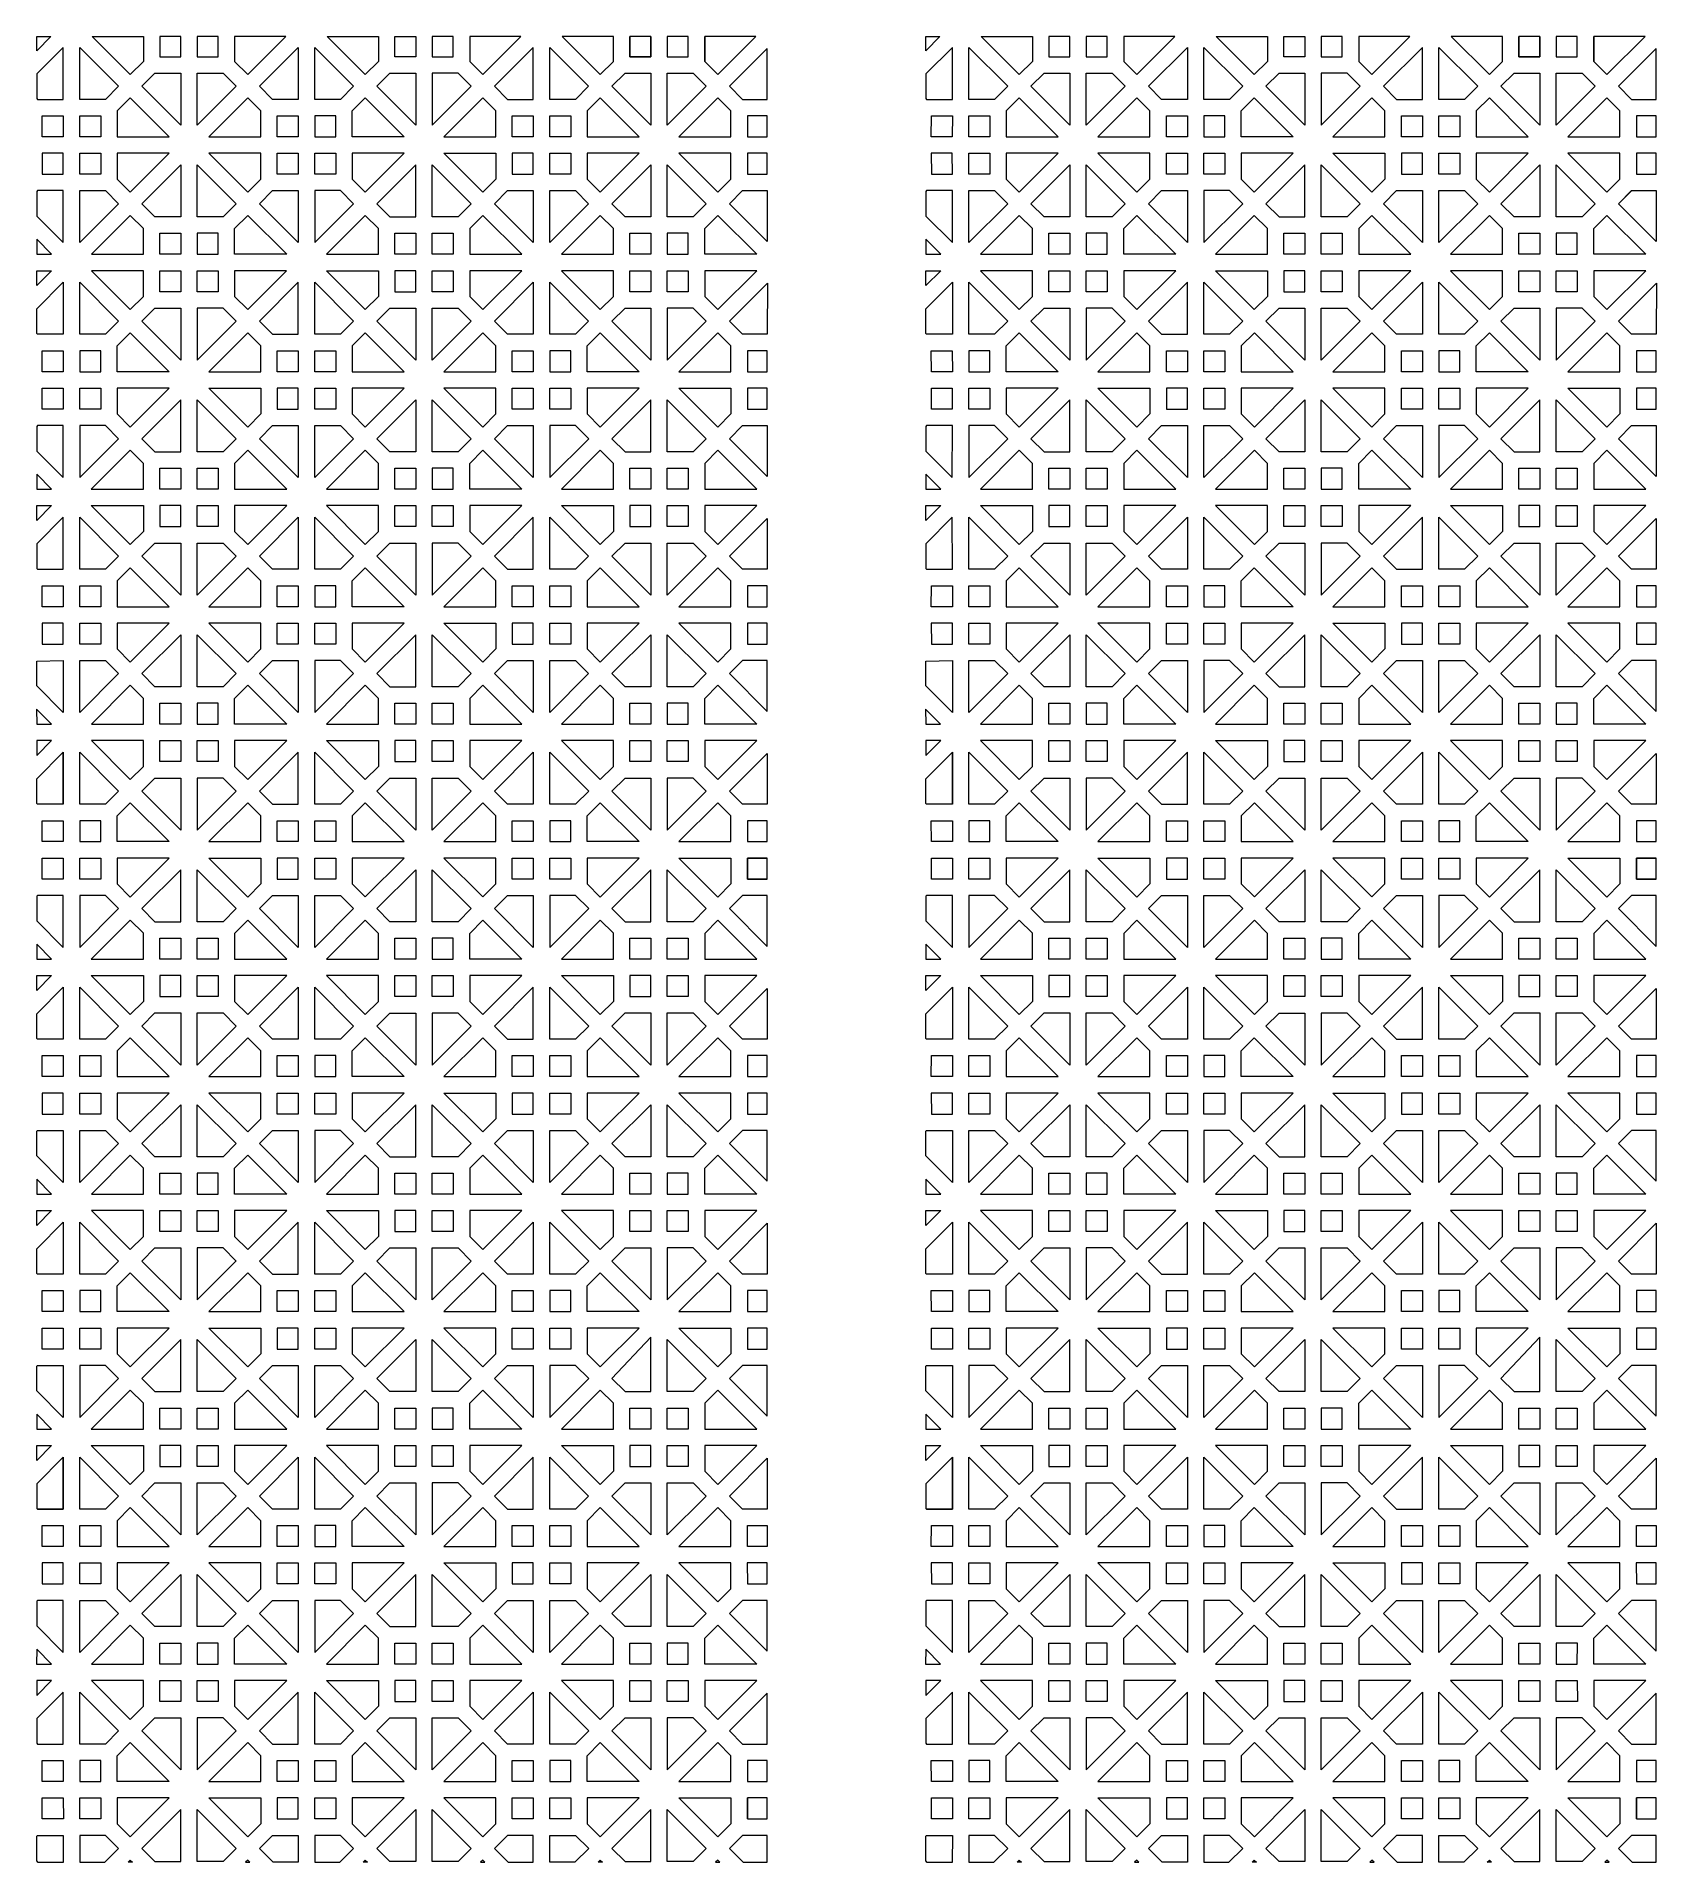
# Model space of a CAD drawing. Header units: centimetres. Extents: x -89 to 89, y -100 to 100.
import ezdxf

# ---------------------------------------------------------------- set-up
doc = ezdxf.new("R2010")
doc.units = ezdxf.units.CM
doc.header["$MEASUREMENT"] = 0
doc.layers.add('layer 1', color=7, linetype='Continuous')

msp = doc.modelspace()

# ---------------------------------------------------------------- linework, layer by layer
at = {"layer": 'layer 1', "color": 250, "lineweight": 9}
for points, knots in [([(-19.6295, 100.01368), (-19.6295, 100.01368), (-19.6295, 97.79838), (-19.6295, 97.79838), (-19.6295, 97.79838), (-19.6295, 97.79838), (-17.32888, 97.79866), (-17.32888, 97.79866), (-17.32888, 97.79866), (-17.32888, 97.79866), (-17.32888, 100.01397), (-17.32888, 100.01397)], [0, 0, 0, 0, 0.25, 0.25, 0.25, 0.25, 0.5, 0.5, 0.5, 0.5, 1, 1, 1, 1]), ([(-19.6295, 100.01368), (-19.6295, 100.01368), (-19.6295, 97.79838), (-19.6295, 97.79838), (-19.6295, 97.79838), (-19.6295, 97.79838), (-17.32888, 97.79866), (-17.32888, 97.79866), (-17.32888, 97.79866), (-17.32888, 97.79866), (-17.32888, 100.01397), (-17.32888, 100.01397)], [0, 0, 0, 0, 0.25, 0.25, 0.25, 0.25, 0.5, 0.5, 0.5, 0.5, 1, 1, 1, 1]), ([(-9.91762, 100.01369), (-9.91762, 100.01369), (-14.09483, 95.8365), (-14.09483, 95.8365), (-14.09483, 95.8365), (-14.09483, 95.8365), (-15.52888, 97.27145), (-15.52888, 97.27145), (-15.52888, 97.27145), (-15.52888, 97.27145), (-15.52888, 100.01397), (-15.52888, 100.01397)], [0, 0, 0, 0, 0.25, 0.25, 0.25, 0.25, 0.5, 0.5, 0.5, 0.5, 1, 1, 1, 1]), ([(-9.91762, 100.01369), (-9.91762, 100.01369), (-14.09483, 95.8365), (-14.09483, 95.8365), (-14.09483, 95.8365), (-14.09483, 95.8365), (-15.52888, 97.27145), (-15.52888, 97.27145), (-15.52888, 97.27145), (-15.52888, 97.27145), (-15.52888, 100.01397), (-15.52888, 100.01397)], [0, 0, 0, 0, 0.25, 0.25, 0.25, 0.25, 0.5, 0.5, 0.5, 0.5, 1, 1, 1, 1]), ([(-21.4295, 100.01369), (-21.4295, 100.01369), (-21.4295, 97.79839), (-21.4295, 97.79839), (-21.4295, 97.79839), (-21.4295, 97.79839), (-23.72888, 97.79866), (-23.72888, 97.79866), (-23.72888, 97.79866), (-23.72888, 97.79866), (-23.72888, 100.01396), (-23.72888, 100.01396)], [0, 0, 0, 0, 0.25, 0.25, 0.25, 0.25, 0.5, 0.5, 0.5, 0.5, 1, 1, 1, 1]), ([(-21.4295, 100.01369), (-21.4295, 100.01369), (-21.4295, 97.79839), (-21.4295, 97.79839), (-21.4295, 97.79839), (-21.4295, 97.79839), (-23.72888, 97.79866), (-23.72888, 97.79866), (-23.72888, 97.79866), (-23.72888, 97.79866), (-23.72888, 100.01396), (-23.72888, 100.01396)], [0, 0, 0, 0, 0.25, 0.25, 0.25, 0.25, 0.5, 0.5, 0.5, 0.5, 1, 1, 1, 1]), ([(-8.68714, 7.71288), (-8.68714, 7.71288), (-10.8601, 7.71288), (-10.8601, 7.71288), (-10.8601, 7.71288), (-10.8601, 7.71288), (-10.85946, 10.01311), (-10.85946, 10.01311), (-10.85946, 10.01311), (-10.85946, 10.01311), (-8.68649, 10.01311), (-8.68649, 10.01311)], [0, 0, 0, 0, 0.25, 0.25, 0.25, 0.25, 0.5, 0.5, 0.5, 0.5, 1, 1, 1, 1]), ([(-8.68714, 7.71288), (-8.68714, 7.71288), (-10.8601, 7.71288), (-10.8601, 7.71288), (-10.8601, 7.71288), (-10.8601, 7.71288), (-10.85946, 10.01311), (-10.85946, 10.01311), (-10.85946, 10.01311), (-10.85946, 10.01311), (-8.68649, 10.01311), (-8.68649, 10.01311)], [0, 0, 0, 0, 0.25, 0.25, 0.25, 0.25, 0.5, 0.5, 0.5, 0.5, 1, 1, 1, 1]), ([(-88.68714, 3.1273), (-88.68714, 3.1273), (-85.77621, 0.21633), (-85.77621, 0.21633), (-85.77621, 0.21633), (-85.77621, 0.21633), (-85.77557, 5.91313), (-85.77557, 5.91313), (-85.77557, 5.91313), (-85.77557, 5.91313), (-88.60272, 5.91313), (-88.60272, 5.91313), (-88.60272, 5.91313), (-88.60272, 5.91313), (-88.6865, 5.82936), (-88.6865, 5.82936)], [0, 0, 0, 0, 0.2, 0.2, 0.2, 0.2, 0.4, 0.4, 0.4, 0.4, 0.6, 0.6, 0.6, 0.6, 1, 1, 1, 1]), ([(-88.68714, 3.1273), (-88.68714, 3.1273), (-85.77621, 0.21633), (-85.77621, 0.21633), (-85.77621, 0.21633), (-85.77621, 0.21633), (-85.77557, 5.91313), (-85.77557, 5.91313), (-85.77557, 5.91313), (-85.77557, 5.91313), (-88.60272, 5.91313), (-88.60272, 5.91313), (-88.60272, 5.91313), (-88.60272, 5.91313), (-88.6865, 5.82936), (-88.6865, 5.82936)], [0, 0, 0, 0, 0.2, 0.2, 0.2, 0.2, 0.4, 0.4, 0.4, 0.4, 0.6, 0.6, 0.6, 0.6, 1, 1, 1, 1]), ([(-88.68714, -1.05646), (-88.68714, -1.05646), (-88.67714, -1.05646), (-88.67714, -1.05646), (-88.67714, -1.05646), (-88.67714, -1.05646), (-87.04837, -1.05619), (-87.04837, -1.05619), (-87.04837, -1.05619), (-87.04837, -1.05619), (-88.68647, 0.58194), (-88.68647, 0.58194)], [0, 0, 0, 0, 0.25, 0.25, 0.25, 0.25, 0.5, 0.5, 0.5, 0.5, 1, 1, 1, 1]), ([(-88.68714, -1.05646), (-88.68714, -1.05646), (-88.67714, -1.05646), (-88.67714, -1.05646), (-88.67714, -1.05646), (-88.67714, -1.05646), (-87.04837, -1.05619), (-87.04837, -1.05619), (-87.04837, -1.05619), (-87.04837, -1.05619), (-88.68647, 0.58194), (-88.68647, 0.58194)], [0, 0, 0, 0, 0.25, 0.25, 0.25, 0.25, 0.5, 0.5, 0.5, 0.5, 1, 1, 1, 1]), ([(-88.68715, -58.51765), (-88.68715, -58.51765), (-85.77619, -55.60669), (-85.77619, -55.60669), (-85.77619, -55.60669), (-85.77619, -55.60669), (-85.77553, -61.30295), (-85.77553, -61.30295), (-85.77553, -61.30295), (-85.77553, -61.30295), (-88.60275, -61.30295), (-88.60275, -61.30295), (-88.60275, -61.30295), (-88.60275, -61.30295), (-88.68649, -61.21918), (-88.68649, -61.21918)], [0, 0, 0, 0, 0.2, 0.2, 0.2, 0.2, 0.4, 0.4, 0.4, 0.4, 0.6, 0.6, 0.6, 0.6, 1, 1, 1, 1]), ([(-88.68715, -58.51765), (-88.68715, -58.51765), (-85.77619, -55.60669), (-85.77619, -55.60669), (-85.77619, -55.60669), (-85.77619, -55.60669), (-85.77553, -61.30295), (-85.77553, -61.30295), (-85.77553, -61.30295), (-85.77553, -61.30295), (-88.60275, -61.30295), (-88.60275, -61.30295), (-88.60275, -61.30295), (-88.60275, -61.30295), (-88.68649, -61.21918), (-88.68649, -61.21918)], [0, 0, 0, 0, 0.2, 0.2, 0.2, 0.2, 0.4, 0.4, 0.4, 0.4, 0.6, 0.6, 0.6, 0.6, 1, 1, 1, 1]), ([(-88.60334, -87.042), (-88.60334, -87.042), (-85.77551, -87.04173), (-85.77551, -87.04173), (-85.77551, -87.04173), (-85.77551, -87.04173), (-85.77551, -81.34515), (-85.77551, -81.34515), (-85.77551, -81.34515), (-85.77551, -81.34515), (-88.6865, -84.25617), (-88.6865, -84.25617)], [0, 0, 0, 0, 0.25, 0.25, 0.25, 0.25, 0.5, 0.5, 0.5, 0.5, 1, 1, 1, 1]), ([(-88.60334, -87.042), (-88.60334, -87.042), (-85.77551, -87.04173), (-85.77551, -87.04173), (-85.77551, -87.04173), (-85.77551, -87.04173), (-85.77551, -81.34515), (-85.77551, -81.34515), (-85.77551, -81.34515), (-85.77551, -81.34515), (-88.6865, -84.25617), (-88.6865, -84.25617)], [0, 0, 0, 0, 0.25, 0.25, 0.25, 0.25, 0.5, 0.5, 0.5, 0.5, 1, 1, 1, 1])]:
    msp.add_open_spline(points, degree=3, knots=knots, dxfattribs=at)
at = {"layer": 'layer 1', "color": 177, "lineweight": 9}
for points, knots in [([(77.73719, 100.01368), (77.73719, 100.01368), (77.73719, 97.79838), (77.73719, 97.79838), (77.73719, 97.79838), (77.73719, 97.79838), (80.03781, 97.79866), (80.03781, 97.79866), (80.03781, 97.79866), (80.03781, 97.79866), (80.03781, 100.01397), (80.03781, 100.01397)], [0, 0, 0, 0, 0.25, 0.25, 0.25, 0.25, 0.5, 0.5, 0.5, 0.5, 1, 1, 1, 1]), ([(77.73719, 100.01368), (77.73719, 100.01368), (77.73719, 97.79838), (77.73719, 97.79838), (77.73719, 97.79838), (77.73719, 97.79838), (80.03781, 97.79866), (80.03781, 97.79866), (80.03781, 97.79866), (80.03781, 97.79866), (80.03781, 100.01397), (80.03781, 100.01397)], [0, 0, 0, 0, 0.25, 0.25, 0.25, 0.25, 0.5, 0.5, 0.5, 0.5, 1, 1, 1, 1]), ([(87.44907, 100.01369), (87.44907, 100.01369), (83.27186, 95.8365), (83.27186, 95.8365), (83.27186, 95.8365), (83.27186, 95.8365), (81.83781, 97.27145), (81.83781, 97.27145), (81.83781, 97.27145), (81.83781, 97.27145), (81.83781, 100.01397), (81.83781, 100.01397)], [0, 0, 0, 0, 0.25, 0.25, 0.25, 0.25, 0.5, 0.5, 0.5, 0.5, 1, 1, 1, 1]), ([(87.44907, 100.01369), (87.44907, 100.01369), (83.27186, 95.8365), (83.27186, 95.8365), (83.27186, 95.8365), (83.27186, 95.8365), (81.83781, 97.27145), (81.83781, 97.27145), (81.83781, 97.27145), (81.83781, 97.27145), (81.83781, 100.01397), (81.83781, 100.01397)], [0, 0, 0, 0, 0.25, 0.25, 0.25, 0.25, 0.5, 0.5, 0.5, 0.5, 1, 1, 1, 1]), ([(8.7632, 93.12904), (8.7632, 93.12904), (8.67955, 93.2127), (8.67955, 93.2127), (8.67955, 93.2127), (8.67955, 93.2127), (8.68019, 95.91507), (8.68019, 95.91507), (8.68019, 95.91507), (8.68019, 95.91507), (11.59104, 98.82584), (11.59104, 98.82584), (11.59104, 98.82584), (11.59104, 98.82584), (11.59106, 93.12931), (11.59106, 93.12931), (11.59106, 93.12931), (11.59106, 93.12931), (8.7632, 93.12904), (8.7632, 93.12904)], [0, 0, 0, 0, 0.166666667, 0.166666667, 0.166666667, 0.166666667, 0.333333333, 0.333333333, 0.333333333, 0.333333333, 0.5, 0.5, 0.5, 0.5, 0.666666667, 0.666666667, 0.666666667, 0.666666667, 1, 1, 1, 1]), ([(8.67956, 98.46027), (8.67956, 98.46027), (10.23296, 100.01368), (10.23296, 100.01368), (10.23296, 100.01368), (10.23296, 100.01368), (8.68019, 100.01396), (8.68019, 100.01396), (8.68019, 100.01396), (8.68019, 100.01396), (8.67956, 98.46027), (8.67956, 98.46027)], [0, 0, 0, 0, 0.25, 0.25, 0.25, 0.25, 0.5, 0.5, 0.5, 0.5, 1, 1, 1, 1]), ([(17.65226, 94.56372), (17.65226, 94.56372), (13.39042, 98.82557), (13.39042, 98.82557), (13.39042, 98.82557), (13.39042, 98.82557), (13.39106, 93.12931), (13.39106, 93.12931), (13.39106, 93.12931), (13.39106, 93.12931), (16.21821, 93.12931), (16.21821, 93.12931), (16.21821, 93.12931), (16.21821, 93.12931), (17.65226, 94.56372), (17.65226, 94.56372)], [0, 0, 0, 0, 0.2, 0.2, 0.2, 0.2, 0.4, 0.4, 0.4, 0.4, 0.6, 0.6, 0.6, 0.6, 1, 1, 1, 1]), ([(14.74791, 100.01369), (14.74791, 100.01369), (18.92503, 95.83655), (18.92503, 95.83655), (18.92503, 95.83655), (18.92503, 95.83655), (20.36037, 97.27153), (20.36037, 97.27153), (20.36037, 97.27153), (20.36037, 97.27153), (20.36038, 100.01396), (20.36038, 100.01396), (20.36038, 100.01396), (20.36038, 100.01396), (14.74791, 100.01369), (14.74791, 100.01369)], [0, 0, 0, 0, 0.2, 0.2, 0.2, 0.2, 0.4, 0.4, 0.4, 0.4, 0.6, 0.6, 0.6, 0.6, 1, 1, 1, 1]), ([(22.15974, 100.01369), (22.15974, 100.01369), (24.45976, 100.01368), (24.45976, 100.01368), (24.45976, 100.01368), (24.45976, 100.01368), (24.4604, 97.79867), (24.4604, 97.79867), (24.4604, 97.79867), (24.4604, 97.79867), (22.16038, 97.79867), (22.16038, 97.79867), (22.16038, 97.79867), (22.16038, 97.79867), (22.15974, 100.01369), (22.15974, 100.01369)], [0, 0, 0, 0, 0.2, 0.2, 0.2, 0.2, 0.4, 0.4, 0.4, 0.4, 0.6, 0.6, 0.6, 0.6, 1, 1, 1, 1]), ([(26.25976, 100.01369), (26.25976, 100.01369), (28.55974, 100.01039), (28.55974, 100.01039), (28.55974, 100.01039), (28.55974, 100.01039), (28.56038, 97.79867), (28.56038, 97.79867), (28.56038, 97.79867), (28.56038, 97.79867), (26.2604, 97.79866), (26.2604, 97.79866), (26.2604, 97.79866), (26.2604, 97.79866), (26.25976, 100.01369), (26.25976, 100.01369)], [0, 0, 0, 0, 0.2, 0.2, 0.2, 0.2, 0.4, 0.4, 0.4, 0.4, 0.6, 0.6, 0.6, 0.6, 1, 1, 1, 1]), ([(30.35974, 100.01369), (30.35974, 100.01369), (35.97163, 100.01369), (35.97163, 100.01369), (35.97163, 100.01369), (35.97163, 100.01369), (31.79507, 95.83678), (31.79507, 95.83678), (31.79507, 95.83678), (31.79507, 95.83678), (30.36038, 97.27146), (30.36038, 97.27146), (30.36038, 97.27146), (30.36038, 97.27146), (30.35974, 100.01369), (30.35974, 100.01369)], [0, 0, 0, 0, 0.2, 0.2, 0.2, 0.2, 0.4, 0.4, 0.4, 0.4, 0.6, 0.6, 0.6, 0.6, 1, 1, 1, 1]), ([(37.32913, 98.82555), (37.32913, 98.82555), (33.06726, 94.56365), (33.06726, 94.56365), (33.06726, 94.56365), (33.06726, 94.56365), (34.50258, 93.12924), (34.50258, 93.12924), (34.50258, 93.12924), (34.50258, 93.12924), (37.32977, 93.12924), (37.32977, 93.12924), (37.32977, 93.12924), (37.32977, 93.12924), (37.32913, 98.82555), (37.32913, 98.82555)], [0, 0, 0, 0, 0.2, 0.2, 0.2, 0.2, 0.4, 0.4, 0.4, 0.4, 0.6, 0.6, 0.6, 0.6, 1, 1, 1, 1]), ([(43.39107, 94.56363), (43.39107, 94.56363), (39.12913, 98.82556), (39.12913, 98.82556), (39.12913, 98.82556), (39.12913, 98.82556), (39.12977, 93.12925), (39.12977, 93.12925), (39.12977, 93.12925), (39.12977, 93.12925), (41.95707, 93.12923), (41.95707, 93.12923), (41.95707, 93.12923), (41.95707, 93.12923), (43.39107, 94.56363), (43.39107, 94.56363)], [0, 0, 0, 0, 0.2, 0.2, 0.2, 0.2, 0.4, 0.4, 0.4, 0.4, 0.6, 0.6, 0.6, 0.6, 1, 1, 1, 1]), ([(40.48661, 100.01369), (40.48661, 100.01369), (44.66386, 95.83644), (44.66386, 95.83644), (44.66386, 95.83644), (44.66386, 95.83644), (46.09914, 97.27134), (46.09914, 97.27134), (46.09914, 97.27134), (46.09914, 97.27134), (46.09913, 100.01396), (46.09913, 100.01396), (46.09913, 100.01396), (46.09913, 100.01396), (40.48661, 100.01369), (40.48661, 100.01369)], [0, 0, 0, 0, 0.2, 0.2, 0.2, 0.2, 0.4, 0.4, 0.4, 0.4, 0.6, 0.6, 0.6, 0.6, 1, 1, 1, 1]), ([(47.8985, 100.01369), (47.8985, 100.01369), (47.8985, 97.79833), (47.8985, 97.79833), (47.8985, 97.79833), (47.8985, 97.79833), (50.19912, 97.7986), (50.19912, 97.7986), (50.19912, 97.7986), (50.19912, 97.7986), (50.19912, 100.01396), (50.19912, 100.01396), (50.19912, 100.01396), (50.19912, 100.01396), (47.8985, 100.01369), (47.8985, 100.01369)], [0, 0, 0, 0, 0.2, 0.2, 0.2, 0.2, 0.4, 0.4, 0.4, 0.4, 0.6, 0.6, 0.6, 0.6, 1, 1, 1, 1]), ([(51.99848, 100.01369), (51.99848, 100.01369), (54.2985, 100.01369), (54.2985, 100.01369), (54.2985, 100.01369), (54.2985, 100.01369), (54.29914, 97.7986), (54.29914, 97.7986), (54.29914, 97.7986), (54.29914, 97.7986), (51.99911, 97.7986), (51.99911, 97.7986), (51.99911, 97.7986), (51.99911, 97.7986), (51.99848, 100.01369), (51.99848, 100.01369)], [0, 0, 0, 0, 0.2, 0.2, 0.2, 0.2, 0.4, 0.4, 0.4, 0.4, 0.6, 0.6, 0.6, 0.6, 1, 1, 1, 1]), ([(56.0985, 100.01369), (56.0985, 100.01369), (61.71039, 100.01369), (61.71039, 100.01369), (61.71039, 100.01369), (61.71039, 100.01369), (57.53379, 95.83673), (57.53379, 95.83673), (57.53379, 95.83673), (57.53379, 95.83673), (56.09913, 97.27139), (56.09913, 97.27139), (56.09913, 97.27139), (56.09913, 97.27139), (56.0985, 100.01369), (56.0985, 100.01369)], [0, 0, 0, 0, 0.2, 0.2, 0.2, 0.2, 0.4, 0.4, 0.4, 0.4, 0.6, 0.6, 0.6, 0.6, 1, 1, 1, 1]), ([(63.06783, 98.82556), (63.06783, 98.82556), (63.06785, 93.12903), (63.06785, 93.12903), (63.06785, 93.12903), (63.06785, 93.12903), (60.24127, 93.1293), (60.24127, 93.1293), (60.24127, 93.1293), (60.24127, 93.1293), (58.80661, 94.56396), (58.80661, 94.56396), (58.80661, 94.56396), (58.80661, 94.56396), (63.06783, 98.82556), (63.06783, 98.82556)], [0, 0, 0, 0, 0.2, 0.2, 0.2, 0.2, 0.4, 0.4, 0.4, 0.4, 0.6, 0.6, 0.6, 0.6, 1, 1, 1, 1]), ([(69.12969, 94.56371), (69.12969, 94.56371), (64.86785, 98.82556), (64.86785, 98.82556), (64.86785, 98.82556), (64.86785, 98.82556), (64.86849, 93.1293), (64.86849, 93.1293), (64.86849, 93.1293), (64.86849, 93.1293), (67.69564, 93.1293), (67.69564, 93.1293), (67.69564, 93.1293), (67.69564, 93.1293), (69.12969, 94.56371), (69.12969, 94.56371)], [0, 0, 0, 0, 0.2, 0.2, 0.2, 0.2, 0.4, 0.4, 0.4, 0.4, 0.6, 0.6, 0.6, 0.6, 1, 1, 1, 1]), ([(71.83715, 100.01369), (71.83715, 100.01369), (71.83716, 97.27125), (71.83716, 97.27125), (71.83716, 97.27125), (71.83716, 97.27125), (70.4031, 95.83681), (70.4031, 95.83681), (70.4031, 95.83681), (70.4031, 95.83681), (66.22597, 100.01396), (66.22597, 100.01396), (66.22597, 100.01396), (66.22597, 100.01396), (71.83715, 100.01369), (71.83715, 100.01369)], [0, 0, 0, 0, 0.2, 0.2, 0.2, 0.2, 0.4, 0.4, 0.4, 0.4, 0.6, 0.6, 0.6, 0.6, 1, 1, 1, 1]), ([(73.63717, 100.01369), (73.63717, 100.01369), (75.93719, 100.01369), (75.93719, 100.01369), (75.93719, 100.01369), (75.93719, 100.01369), (75.93783, 97.79866), (75.93783, 97.79866), (75.93783, 97.79866), (75.93783, 97.79866), (73.63781, 97.79866), (73.63781, 97.79866), (73.63781, 97.79866), (73.63781, 97.79866), (73.63717, 100.01369), (73.63717, 100.01369)], [0, 0, 0, 0, 0.2, 0.2, 0.2, 0.2, 0.4, 0.4, 0.4, 0.4, 0.6, 0.6, 0.6, 0.6, 1, 1, 1, 1]), ([(75.93719, 100.01369), (75.93719, 100.01369), (75.93719, 97.79839), (75.93719, 97.79839), (75.93719, 97.79839), (75.93719, 97.79839), (73.63781, 97.79866), (73.63781, 97.79866), (73.63781, 97.79866), (73.63781, 97.79866), (73.63781, 100.01396), (73.63781, 100.01396)], [0, 0, 0, 0, 0.25, 0.25, 0.25, 0.25, 0.5, 0.5, 0.5, 0.5, 1, 1, 1, 1]), ([(75.93719, 100.01369), (75.93719, 100.01369), (75.93719, 97.79839), (75.93719, 97.79839), (75.93719, 97.79839), (75.93719, 97.79839), (73.63781, 97.79866), (73.63781, 97.79866), (73.63781, 97.79866), (73.63781, 97.79866), (73.63781, 100.01396), (73.63781, 100.01396)], [0, 0, 0, 0, 0.25, 0.25, 0.25, 0.25, 0.5, 0.5, 0.5, 0.5, 1, 1, 1, 1]), ([(77.73719, 100.01368), (77.73719, 100.01368), (80.03717, 100.0137), (80.03717, 100.0137), (80.03717, 100.0137), (80.03717, 100.0137), (80.03781, 97.79866), (80.03781, 97.79866), (80.03781, 97.79866), (80.03781, 97.79866), (77.73783, 97.79865), (77.73783, 97.79865), (77.73783, 97.79865), (77.73783, 97.79865), (77.73719, 100.01368), (77.73719, 100.01368)], [0, 0, 0, 0, 0.2, 0.2, 0.2, 0.2, 0.4, 0.4, 0.4, 0.4, 0.6, 0.6, 0.6, 0.6, 1, 1, 1, 1]), ([(81.83717, 100.0137), (81.83717, 100.0137), (87.44907, 100.01369), (87.44907, 100.01369), (87.44907, 100.01369), (87.44907, 100.01369), (83.2725, 95.83677), (83.2725, 95.83677), (83.2725, 95.83677), (83.2725, 95.83677), (81.83781, 97.27145), (81.83781, 97.27145), (81.83781, 97.27145), (81.83781, 97.27145), (81.83717, 100.0137), (81.83717, 100.0137)], [0, 0, 0, 0, 0.2, 0.2, 0.2, 0.2, 0.4, 0.4, 0.4, 0.4, 0.6, 0.6, 0.6, 0.6, 1, 1, 1, 1]), ([(88.67955, 98.69853), (88.67955, 98.69853), (88.67955, 93.12895), (88.67955, 93.12895), (88.67955, 93.12895), (88.67955, 93.12895), (85.98001, 93.12923), (85.98001, 93.12923), (85.98001, 93.12923), (85.98001, 93.12923), (84.54533, 94.56391), (84.54533, 94.56391), (84.54533, 94.56391), (84.54533, 94.56391), (88.67955, 98.69853), (88.67955, 98.69853)], [0, 0, 0, 0, 0.2, 0.2, 0.2, 0.2, 0.4, 0.4, 0.4, 0.4, 0.6, 0.6, 0.6, 0.6, 1, 1, 1, 1]), ([(20.19782, 94.56375), (20.19782, 94.56375), (24.45976, 90.30182), (24.45976, 90.30182), (24.45976, 90.30182), (24.45976, 90.30182), (24.4604, 95.99867), (24.4604, 95.99867), (24.4604, 95.99867), (24.4604, 95.99867), (21.6331, 95.99869), (21.6331, 95.99869), (21.6331, 95.99869), (21.6331, 95.99869), (20.19782, 94.56375), (20.19782, 94.56375)], [0, 0, 0, 0, 0.2, 0.2, 0.2, 0.2, 0.4, 0.4, 0.4, 0.4, 0.6, 0.6, 0.6, 0.6, 1, 1, 1, 1]), ([(26.25976, 90.30183), (26.25976, 90.30183), (30.52163, 94.56373), (30.52163, 94.56373), (30.52163, 94.56373), (30.52163, 94.56373), (29.08759, 95.99868), (29.08759, 95.99868), (29.08759, 95.99868), (29.08759, 95.99868), (26.2604, 95.99868), (26.2604, 95.99868), (26.2604, 95.99868), (26.2604, 95.99868), (26.25976, 90.30183), (26.25976, 90.30183)], [0, 0, 0, 0, 0.2, 0.2, 0.2, 0.2, 0.4, 0.4, 0.4, 0.4, 0.6, 0.6, 0.6, 0.6, 1, 1, 1, 1]), ([(45.93664, 94.56365), (45.93664, 94.56365), (50.19848, 90.3018), (50.19848, 90.3018), (50.19848, 90.3018), (50.19848, 90.3018), (50.19912, 95.9986), (50.19912, 95.9986), (50.19912, 95.9986), (50.19912, 95.9986), (47.37197, 95.9986), (47.37197, 95.9986), (47.37197, 95.9986), (47.37197, 95.9986), (45.93664, 94.56365), (45.93664, 94.56365)], [0, 0, 0, 0, 0.2, 0.2, 0.2, 0.2, 0.4, 0.4, 0.4, 0.4, 0.6, 0.6, 0.6, 0.6, 1, 1, 1, 1]), ([(51.9985, 90.3018), (51.9985, 90.3018), (51.99848, 95.99833), (51.99848, 95.99833), (51.99848, 95.99833), (51.99848, 95.99833), (54.82634, 95.9986), (54.82634, 95.9986), (54.82634, 95.9986), (54.82634, 95.9986), (56.261, 94.56394), (56.261, 94.56394), (56.261, 94.56394), (56.261, 94.56394), (51.9985, 90.3018), (51.9985, 90.3018)], [0, 0, 0, 0, 0.2, 0.2, 0.2, 0.2, 0.4, 0.4, 0.4, 0.4, 0.6, 0.6, 0.6, 0.6, 1, 1, 1, 1]), ([(71.67525, 94.56374), (71.67525, 94.56374), (75.93719, 90.30181), (75.93719, 90.30181), (75.93719, 90.30181), (75.93719, 90.30181), (75.93783, 95.99866), (75.93783, 95.99866), (75.93783, 95.99866), (75.93783, 95.99866), (73.11053, 95.99868), (73.11053, 95.99868), (73.11053, 95.99868), (73.11053, 95.99868), (71.67525, 94.56374), (71.67525, 94.56374)], [0, 0, 0, 0, 0.2, 0.2, 0.2, 0.2, 0.4, 0.4, 0.4, 0.4, 0.6, 0.6, 0.6, 0.6, 1, 1, 1, 1]), ([(77.73719, 90.30182), (77.73719, 90.30182), (81.99906, 94.56372), (81.99906, 94.56372), (81.99906, 94.56372), (81.99906, 94.56372), (80.56502, 95.99867), (80.56502, 95.99867), (80.56502, 95.99867), (80.56502, 95.99867), (77.73783, 95.99867), (77.73783, 95.99867), (77.73783, 95.99867), (77.73783, 95.99867), (77.73719, 90.30182), (77.73719, 90.30182)], [0, 0, 0, 0, 0.2, 0.2, 0.2, 0.2, 0.4, 0.4, 0.4, 0.4, 0.6, 0.6, 0.6, 0.6, 1, 1, 1, 1]), ([(17.4904, 89.029), (17.4904, 89.029), (17.4904, 91.8563), (17.4904, 91.8563), (17.4904, 91.8563), (17.4904, 91.8563), (18.92568, 93.2912), (18.92568, 93.2912), (18.92568, 93.2912), (18.92568, 93.2912), (23.18763, 89.02927), (23.18763, 89.02927), (23.18763, 89.02927), (23.18763, 89.02927), (17.4904, 89.029), (17.4904, 89.029)], [0, 0, 0, 0, 0.2, 0.2, 0.2, 0.2, 0.4, 0.4, 0.4, 0.4, 0.6, 0.6, 0.6, 0.6, 1, 1, 1, 1]), ([(33.22915, 91.85619), (33.22915, 91.85619), (33.22915, 89.02902), (33.22915, 89.02902), (33.22915, 89.02902), (33.22915, 89.02902), (27.53323, 89.02929), (27.53323, 89.02929), (27.53323, 89.02929), (27.53323, 89.02929), (31.7951, 93.29114), (31.7951, 93.29114), (31.7951, 93.29114), (31.7951, 93.29114), (33.22915, 91.85619), (33.22915, 91.85619)], [0, 0, 0, 0, 0.2, 0.2, 0.2, 0.2, 0.4, 0.4, 0.4, 0.4, 0.6, 0.6, 0.6, 0.6, 1, 1, 1, 1]), ([(48.92567, 89.02902), (48.92567, 89.02902), (44.66386, 93.29083), (44.66386, 93.29083), (44.66386, 93.29083), (44.66386, 93.29083), (43.2298, 91.85639), (43.2298, 91.85639), (43.2298, 91.85639), (43.2298, 91.85639), (43.22979, 89.02929), (43.22979, 89.02929), (43.22979, 89.02929), (43.22979, 89.02929), (48.92567, 89.02902), (48.92567, 89.02902)], [0, 0, 0, 0, 0.2, 0.2, 0.2, 0.2, 0.4, 0.4, 0.4, 0.4, 0.6, 0.6, 0.6, 0.6, 1, 1, 1, 1]), ([(53.27126, 89.02899), (53.27126, 89.02899), (57.53318, 93.2909), (57.53318, 93.2909), (57.53318, 93.2909), (57.53318, 93.2909), (58.96848, 91.85651), (58.96848, 91.85651), (58.96848, 91.85651), (58.96848, 91.85651), (58.96847, 89.02926), (58.96847, 89.02926), (58.96847, 89.02926), (58.96847, 89.02926), (53.27126, 89.02899), (53.27126, 89.02899)], [0, 0, 0, 0, 0.2, 0.2, 0.2, 0.2, 0.4, 0.4, 0.4, 0.4, 0.6, 0.6, 0.6, 0.6, 1, 1, 1, 1]), ([(68.96783, 89.02899), (68.96783, 89.02899), (68.96783, 91.85629), (68.96783, 91.85629), (68.96783, 91.85629), (68.96783, 91.85629), (70.40311, 93.29119), (70.40311, 93.29119), (70.40311, 93.29119), (70.40311, 93.29119), (74.66506, 89.02926), (74.66506, 89.02926), (74.66506, 89.02926), (74.66506, 89.02926), (68.96783, 89.02899), (68.96783, 89.02899)], [0, 0, 0, 0, 0.2, 0.2, 0.2, 0.2, 0.4, 0.4, 0.4, 0.4, 0.6, 0.6, 0.6, 0.6, 1, 1, 1, 1]), ([(84.70658, 91.85618), (84.70658, 91.85618), (84.70658, 89.02901), (84.70658, 89.02901), (84.70658, 89.02901), (84.70658, 89.02901), (79.01066, 89.02928), (79.01066, 89.02928), (79.01066, 89.02928), (79.01066, 89.02928), (83.27253, 93.29113), (83.27253, 93.29113), (83.27253, 93.29113), (83.27253, 93.29113), (84.70658, 91.85618), (84.70658, 91.85618)], [0, 0, 0, 0, 0.2, 0.2, 0.2, 0.2, 0.4, 0.4, 0.4, 0.4, 0.6, 0.6, 0.6, 0.6, 1, 1, 1, 1]), ([(9.2904, 89.029), (9.2904, 89.029), (11.59042, 89.029), (11.59042, 89.029), (11.59042, 89.029), (11.59042, 89.029), (11.59107, 91.32931), (11.59107, 91.32931), (11.59107, 91.32931), (11.59107, 91.32931), (9.29104, 91.32931), (9.29104, 91.32931), (9.29104, 91.32931), (9.29104, 91.32931), (9.2904, 89.029), (9.2904, 89.029)], [0, 0, 0, 0, 0.2, 0.2, 0.2, 0.2, 0.4, 0.4, 0.4, 0.4, 0.6, 0.6, 0.6, 0.6, 1, 1, 1, 1]), ([(13.39042, 91.32904), (13.39042, 91.32904), (13.39042, 89.029), (13.39042, 89.029), (13.39042, 89.029), (13.39042, 89.029), (15.69105, 89.02927), (15.69105, 89.02927), (15.69105, 89.02927), (15.69105, 89.02927), (15.69104, 91.32931), (15.69104, 91.32931), (15.69104, 91.32931), (15.69104, 91.32931), (13.39042, 91.32904), (13.39042, 91.32904)], [0, 0, 0, 0, 0.2, 0.2, 0.2, 0.2, 0.4, 0.4, 0.4, 0.4, 0.6, 0.6, 0.6, 0.6, 1, 1, 1, 1]), ([(37.32913, 91.32899), (37.32913, 91.32899), (35.02915, 91.32898), (35.02915, 91.32898), (35.02915, 91.32898), (35.02915, 91.32898), (35.0298, 89.02929), (35.0298, 89.02929), (35.0298, 89.02929), (35.0298, 89.02929), (37.32977, 89.0293), (37.32977, 89.0293), (37.32977, 89.0293), (37.32977, 89.0293), (37.32913, 91.32899), (37.32913, 91.32899)], [0, 0, 0, 0, 0.2, 0.2, 0.2, 0.2, 0.4, 0.4, 0.4, 0.4, 0.6, 0.6, 0.6, 0.6, 1, 1, 1, 1]), ([(41.42915, 89.02902), (41.42915, 89.02902), (39.12913, 89.02902), (39.12913, 89.02902), (39.12913, 89.02902), (39.12913, 89.02902), (39.12977, 91.32925), (39.12977, 91.32925), (39.12977, 91.32925), (39.12977, 91.32925), (41.42979, 91.32925), (41.42979, 91.32925), (41.42979, 91.32925), (41.42979, 91.32925), (41.42915, 89.02902), (41.42915, 89.02902)], [0, 0, 0, 0, 0.2, 0.2, 0.2, 0.2, 0.4, 0.4, 0.4, 0.4, 0.6, 0.6, 0.6, 0.6, 1, 1, 1, 1]), ([(60.76783, 89.02899), (60.76783, 89.02899), (63.06785, 89.02899), (63.06785, 89.02899), (63.06785, 89.02899), (63.06785, 89.02899), (63.0685, 91.3293), (63.0685, 91.3293), (63.0685, 91.3293), (63.0685, 91.3293), (60.76847, 91.3293), (60.76847, 91.3293), (60.76847, 91.3293), (60.76847, 91.3293), (60.76783, 89.02899), (60.76783, 89.02899)], [0, 0, 0, 0, 0.2, 0.2, 0.2, 0.2, 0.4, 0.4, 0.4, 0.4, 0.6, 0.6, 0.6, 0.6, 1, 1, 1, 1]), ([(64.86785, 91.32903), (64.86785, 91.32903), (64.86785, 89.02899), (64.86785, 89.02899), (64.86785, 89.02899), (64.86785, 89.02899), (67.16848, 89.02926), (67.16848, 89.02926), (67.16848, 89.02926), (67.16848, 89.02926), (67.16847, 91.3293), (67.16847, 91.3293), (67.16847, 91.3293), (67.16847, 91.3293), (64.86785, 91.32903), (64.86785, 91.32903)], [0, 0, 0, 0, 0.2, 0.2, 0.2, 0.2, 0.4, 0.4, 0.4, 0.4, 0.6, 0.6, 0.6, 0.6, 1, 1, 1, 1]), ([(88.67955, 91.32897), (88.67955, 91.32897), (88.67955, 89.02902), (88.67955, 89.02902), (88.67955, 89.02902), (88.67955, 89.02902), (86.50723, 89.02928), (86.50723, 89.02928), (86.50723, 89.02928), (86.50723, 89.02928), (86.50722, 91.32924), (86.50722, 91.32924), (86.50722, 91.32924), (86.50722, 91.32924), (88.67955, 91.32897), (88.67955, 91.32897)], [0, 0, 0, 0, 0.2, 0.2, 0.2, 0.2, 0.4, 0.4, 0.4, 0.4, 0.6, 0.6, 0.6, 0.6, 1, 1, 1, 1]), ([(9.2904, 87.229), (9.2904, 87.229), (11.59042, 87.229), (11.59042, 87.229), (11.59042, 87.229), (11.59042, 87.229), (11.59106, 84.92931), (11.59106, 84.92931), (11.59106, 84.92931), (11.59106, 84.92931), (9.29104, 84.92931), (9.29104, 84.92931), (9.29104, 84.92931), (9.29104, 84.92931), (9.2904, 87.229), (9.2904, 87.229)], [0, 0, 0, 0, 0.2, 0.2, 0.2, 0.2, 0.4, 0.4, 0.4, 0.4, 0.6, 0.6, 0.6, 0.6, 1, 1, 1, 1]), ([(13.39042, 84.92903), (13.39042, 84.92903), (15.6904, 84.92904), (15.6904, 84.92904), (15.6904, 84.92904), (15.6904, 84.92904), (15.69103, 87.22927), (15.69103, 87.22927), (15.69103, 87.22927), (15.69103, 87.22927), (13.39106, 87.22926), (13.39106, 87.22926), (13.39106, 87.22926), (13.39106, 87.22926), (13.39042, 84.92903), (13.39042, 84.92903)], [0, 0, 0, 0, 0.2, 0.2, 0.2, 0.2, 0.4, 0.4, 0.4, 0.4, 0.6, 0.6, 0.6, 0.6, 1, 1, 1, 1]), ([(17.4904, 84.40183), (17.4904, 84.40183), (17.4904, 87.229), (17.4904, 87.229), (17.4904, 87.229), (17.4904, 87.229), (23.1876, 87.22927), (23.1876, 87.22927), (23.1876, 87.22927), (23.1876, 87.22927), (18.92573, 82.96742), (18.92573, 82.96742), (18.92573, 82.96742), (18.92573, 82.96742), (17.4904, 84.40183), (17.4904, 84.40183)], [0, 0, 0, 0, 0.2, 0.2, 0.2, 0.2, 0.4, 0.4, 0.4, 0.4, 0.6, 0.6, 0.6, 0.6, 1, 1, 1, 1]), ([(33.22915, 87.22902), (33.22915, 87.22902), (33.22915, 84.40172), (33.22915, 84.40172), (33.22915, 84.40172), (33.22915, 84.40172), (31.79515, 82.96736), (31.79515, 82.96736), (31.79515, 82.96736), (31.79515, 82.96736), (27.5332, 87.22929), (27.5332, 87.22929), (27.5332, 87.22929), (27.5332, 87.22929), (33.22915, 87.22902), (33.22915, 87.22902)], [0, 0, 0, 0, 0.2, 0.2, 0.2, 0.2, 0.4, 0.4, 0.4, 0.4, 0.6, 0.6, 0.6, 0.6, 1, 1, 1, 1]), ([(37.32913, 84.92898), (37.32913, 84.92898), (37.32913, 87.22902), (37.32913, 87.22902), (37.32913, 87.22902), (37.32913, 87.22902), (35.02978, 87.22929), (35.02978, 87.22929), (35.02978, 87.22929), (35.02978, 87.22929), (35.02979, 84.92925), (35.02979, 84.92925), (35.02979, 84.92925), (35.02979, 84.92925), (37.32913, 84.92898), (37.32913, 84.92898)], [0, 0, 0, 0, 0.2, 0.2, 0.2, 0.2, 0.4, 0.4, 0.4, 0.4, 0.6, 0.6, 0.6, 0.6, 1, 1, 1, 1]), ([(41.42915, 87.22902), (41.42915, 87.22902), (39.12913, 87.22902), (39.12913, 87.22902), (39.12913, 87.22902), (39.12913, 87.22902), (39.12976, 84.92925), (39.12976, 84.92925), (39.12976, 84.92925), (39.12976, 84.92925), (41.42979, 84.92925), (41.42979, 84.92925), (41.42979, 84.92925), (41.42979, 84.92925), (41.42915, 87.22902), (41.42915, 87.22902)], [0, 0, 0, 0, 0.2, 0.2, 0.2, 0.2, 0.4, 0.4, 0.4, 0.4, 0.6, 0.6, 0.6, 0.6, 1, 1, 1, 1]), ([(48.92572, 87.22902), (48.92572, 87.22902), (44.66379, 82.96712), (44.66379, 82.96712), (44.66379, 82.96712), (44.66379, 82.96712), (43.22978, 84.40204), (43.22978, 84.40204), (43.22978, 84.40204), (43.22978, 84.40204), (43.22979, 87.22929), (43.22979, 87.22929), (43.22979, 87.22929), (43.22979, 87.22929), (48.92572, 87.22902), (48.92572, 87.22902)], [0, 0, 0, 0, 0.2, 0.2, 0.2, 0.2, 0.4, 0.4, 0.4, 0.4, 0.6, 0.6, 0.6, 0.6, 1, 1, 1, 1]), ([(57.53314, 82.9672), (57.53314, 82.9672), (58.96782, 84.40189), (58.96782, 84.40189), (58.96782, 84.40189), (58.96782, 84.40189), (58.96847, 87.22926), (58.96847, 87.22926), (58.96847, 87.22926), (58.96847, 87.22926), (53.27195, 87.22926), (53.27195, 87.22926), (53.27195, 87.22926), (53.27195, 87.22926), (57.53314, 82.9672), (57.53314, 82.9672)], [0, 0, 0, 0, 0.2, 0.2, 0.2, 0.2, 0.4, 0.4, 0.4, 0.4, 0.6, 0.6, 0.6, 0.6, 1, 1, 1, 1]), ([(60.76783, 87.22899), (60.76783, 87.22899), (63.06785, 87.22899), (63.06785, 87.22899), (63.06785, 87.22899), (63.06785, 87.22899), (63.06849, 84.9293), (63.06849, 84.9293), (63.06849, 84.9293), (63.06849, 84.9293), (60.76847, 84.9293), (60.76847, 84.9293), (60.76847, 84.9293), (60.76847, 84.9293), (60.76783, 87.22899), (60.76783, 87.22899)], [0, 0, 0, 0, 0.2, 0.2, 0.2, 0.2, 0.4, 0.4, 0.4, 0.4, 0.6, 0.6, 0.6, 0.6, 1, 1, 1, 1]), ([(64.86785, 84.92902), (64.86785, 84.92902), (67.16783, 84.92903), (67.16783, 84.92903), (67.16783, 84.92903), (67.16783, 84.92903), (67.16846, 87.22926), (67.16846, 87.22926), (67.16846, 87.22926), (67.16846, 87.22926), (64.86849, 87.22925), (64.86849, 87.22925), (64.86849, 87.22925), (64.86849, 87.22925), (64.86785, 84.92902), (64.86785, 84.92902)], [0, 0, 0, 0, 0.2, 0.2, 0.2, 0.2, 0.4, 0.4, 0.4, 0.4, 0.6, 0.6, 0.6, 0.6, 1, 1, 1, 1]), ([(68.96783, 84.40182), (68.96783, 84.40182), (68.96783, 87.22899), (68.96783, 87.22899), (68.96783, 87.22899), (68.96783, 87.22899), (74.66503, 87.22926), (74.66503, 87.22926), (74.66503, 87.22926), (74.66503, 87.22926), (70.40316, 82.96741), (70.40316, 82.96741), (70.40316, 82.96741), (70.40316, 82.96741), (68.96783, 84.40182), (68.96783, 84.40182)], [0, 0, 0, 0, 0.2, 0.2, 0.2, 0.2, 0.4, 0.4, 0.4, 0.4, 0.6, 0.6, 0.6, 0.6, 1, 1, 1, 1]), ([(84.70658, 87.22901), (84.70658, 87.22901), (84.70658, 84.40171), (84.70658, 84.40171), (84.70658, 84.40171), (84.70658, 84.40171), (83.27258, 82.96735), (83.27258, 82.96735), (83.27258, 82.96735), (83.27258, 82.96735), (79.01063, 87.22928), (79.01063, 87.22928), (79.01063, 87.22928), (79.01063, 87.22928), (84.70658, 87.22901), (84.70658, 87.22901)], [0, 0, 0, 0, 0.2, 0.2, 0.2, 0.2, 0.4, 0.4, 0.4, 0.4, 0.6, 0.6, 0.6, 0.6, 1, 1, 1, 1]), ([(88.67955, 87.229), (88.67955, 87.229), (88.67955, 84.92897), (88.67955, 84.92897), (88.67955, 84.92897), (88.67955, 84.92897), (86.50722, 84.92924), (86.50722, 84.92924), (86.50722, 84.92924), (86.50722, 84.92924), (86.51721, 87.22928), (86.51721, 87.22928), (86.51721, 87.22928), (86.51721, 87.22928), (88.67955, 87.229), (88.67955, 87.229)], [0, 0, 0, 0, 0.2, 0.2, 0.2, 0.2, 0.4, 0.4, 0.4, 0.4, 0.6, 0.6, 0.6, 0.6, 1, 1, 1, 1]), ([(24.45979, 85.95619), (24.45979, 85.95619), (20.19792, 81.69429), (20.19792, 81.69429), (20.19792, 81.69429), (20.19792, 81.69429), (21.63324, 80.25988), (21.63324, 80.25988), (21.63324, 80.25988), (21.63324, 80.25988), (24.46043, 80.25988), (24.46043, 80.25988), (24.46043, 80.25988), (24.46043, 80.25988), (24.45979, 85.95619), (24.45979, 85.95619)], [0, 0, 0, 0, 0.2, 0.2, 0.2, 0.2, 0.4, 0.4, 0.4, 0.4, 0.6, 0.6, 0.6, 0.6, 1, 1, 1, 1]), ([(30.52173, 81.69427), (30.52173, 81.69427), (26.25979, 85.9562), (26.25979, 85.9562), (26.25979, 85.9562), (26.25979, 85.9562), (26.26043, 80.25989), (26.26043, 80.25989), (26.26043, 80.25989), (26.26043, 80.25989), (29.08773, 80.25987), (29.08773, 80.25987), (29.08773, 80.25987), (29.08773, 80.25987), (30.52173, 81.69427), (30.52173, 81.69427)], [0, 0, 0, 0, 0.2, 0.2, 0.2, 0.2, 0.4, 0.4, 0.4, 0.4, 0.6, 0.6, 0.6, 0.6, 1, 1, 1, 1]), ([(50.19848, 85.95621), (50.19848, 85.95621), (50.1985, 80.25968), (50.1985, 80.25968), (50.1985, 80.25968), (50.1985, 80.25968), (47.37192, 80.25995), (47.37192, 80.25995), (47.37192, 80.25995), (47.37192, 80.25995), (45.93726, 81.69461), (45.93726, 81.69461), (45.93726, 81.69461), (45.93726, 81.69461), (50.19848, 85.95621), (50.19848, 85.95621)], [0, 0, 0, 0, 0.2, 0.2, 0.2, 0.2, 0.4, 0.4, 0.4, 0.4, 0.6, 0.6, 0.6, 0.6, 1, 1, 1, 1]), ([(56.26034, 81.69436), (56.26034, 81.69436), (51.9985, 85.95621), (51.9985, 85.95621), (51.9985, 85.95621), (51.9985, 85.95621), (51.99914, 80.25995), (51.99914, 80.25995), (51.99914, 80.25995), (51.99914, 80.25995), (54.82629, 80.25995), (54.82629, 80.25995), (54.82629, 80.25995), (54.82629, 80.25995), (56.26034, 81.69436), (56.26034, 81.69436)], [0, 0, 0, 0, 0.2, 0.2, 0.2, 0.2, 0.4, 0.4, 0.4, 0.4, 0.6, 0.6, 0.6, 0.6, 1, 1, 1, 1]), ([(75.93722, 85.95618), (75.93722, 85.95618), (71.67535, 81.69428), (71.67535, 81.69428), (71.67535, 81.69428), (71.67535, 81.69428), (73.11067, 80.25987), (73.11067, 80.25987), (73.11067, 80.25987), (73.11067, 80.25987), (75.93786, 80.25987), (75.93786, 80.25987), (75.93786, 80.25987), (75.93786, 80.25987), (75.93722, 85.95618), (75.93722, 85.95618)], [0, 0, 0, 0, 0.2, 0.2, 0.2, 0.2, 0.4, 0.4, 0.4, 0.4, 0.6, 0.6, 0.6, 0.6, 1, 1, 1, 1]), ([(81.99916, 81.69426), (81.99916, 81.69426), (77.73722, 85.95619), (77.73722, 85.95619), (77.73722, 85.95619), (77.73722, 85.95619), (77.73786, 80.25988), (77.73786, 80.25988), (77.73786, 80.25988), (77.73786, 80.25988), (80.56516, 80.25986), (80.56516, 80.25986), (80.56516, 80.25986), (80.56516, 80.25986), (81.99916, 81.69426), (81.99916, 81.69426)], [0, 0, 0, 0, 0.2, 0.2, 0.2, 0.2, 0.4, 0.4, 0.4, 0.4, 0.6, 0.6, 0.6, 0.6, 1, 1, 1, 1]), ([(8.67955, 80.34336), (8.67955, 80.34336), (8.67955, 83.04549), (8.67955, 83.04549), (8.67955, 83.04549), (8.67955, 83.04549), (8.76376, 83.12933), (8.76376, 83.12933), (8.76376, 83.12933), (8.76376, 83.12933), (11.59106, 83.12931), (11.59106, 83.12931), (11.59106, 83.12931), (11.59106, 83.12931), (11.59106, 77.43273), (11.59106, 77.43273), (11.59106, 77.43273), (11.59106, 77.43273), (8.67955, 80.34336), (8.67955, 80.34336)], [0, 0, 0, 0, 0.166666667, 0.166666667, 0.166666667, 0.166666667, 0.333333333, 0.333333333, 0.333333333, 0.333333333, 0.5, 0.5, 0.5, 0.5, 0.666666667, 0.666666667, 0.666666667, 0.666666667, 1, 1, 1, 1]), ([(13.39042, 77.43247), (13.39042, 77.43247), (17.65229, 81.69437), (17.65229, 81.69437), (17.65229, 81.69437), (17.65229, 81.69437), (16.21825, 83.12932), (16.21825, 83.12932), (16.21825, 83.12932), (16.21825, 83.12932), (13.39106, 83.12932), (13.39106, 83.12932), (13.39106, 83.12932), (13.39106, 83.12932), (13.39042, 77.43247), (13.39042, 77.43247)], [0, 0, 0, 0, 0.2, 0.2, 0.2, 0.2, 0.4, 0.4, 0.4, 0.4, 0.6, 0.6, 0.6, 0.6, 1, 1, 1, 1]), ([(33.06729, 81.6943), (33.06729, 81.6943), (37.32913, 77.43245), (37.32913, 77.43245), (37.32913, 77.43245), (37.32913, 77.43245), (37.32977, 83.12925), (37.32977, 83.12925), (37.32977, 83.12925), (37.32977, 83.12925), (34.50262, 83.12925), (34.50262, 83.12925), (34.50262, 83.12925), (34.50262, 83.12925), (33.06729, 81.6943), (33.06729, 81.6943)], [0, 0, 0, 0, 0.2, 0.2, 0.2, 0.2, 0.4, 0.4, 0.4, 0.4, 0.6, 0.6, 0.6, 0.6, 1, 1, 1, 1]), ([(39.12915, 77.43245), (39.12915, 77.43245), (39.12913, 83.12898), (39.12913, 83.12898), (39.12913, 83.12898), (39.12913, 83.12898), (41.95699, 83.12925), (41.95699, 83.12925), (41.95699, 83.12925), (41.95699, 83.12925), (43.39165, 81.69459), (43.39165, 81.69459), (43.39165, 81.69459), (43.39165, 81.69459), (39.12915, 77.43245), (39.12915, 77.43245)], [0, 0, 0, 0, 0.2, 0.2, 0.2, 0.2, 0.4, 0.4, 0.4, 0.4, 0.6, 0.6, 0.6, 0.6, 1, 1, 1, 1]), ([(58.80655, 81.69465), (58.80655, 81.69465), (63.06785, 77.43251), (63.06785, 77.43251), (63.06785, 77.43251), (63.06785, 77.43251), (63.06849, 83.1293), (63.06849, 83.1293), (63.06849, 83.1293), (63.06849, 83.1293), (60.24119, 83.12932), (60.24119, 83.12932), (60.24119, 83.12932), (60.24119, 83.12932), (58.80655, 81.69465), (58.80655, 81.69465)], [0, 0, 0, 0, 0.2, 0.2, 0.2, 0.2, 0.4, 0.4, 0.4, 0.4, 0.6, 0.6, 0.6, 0.6, 1, 1, 1, 1]), ([(64.86785, 77.43246), (64.86785, 77.43246), (69.12972, 81.69436), (69.12972, 81.69436), (69.12972, 81.69436), (69.12972, 81.69436), (67.69568, 83.12931), (67.69568, 83.12931), (67.69568, 83.12931), (67.69568, 83.12931), (64.86849, 83.12931), (64.86849, 83.12931), (64.86849, 83.12931), (64.86849, 83.12931), (64.86785, 77.43246), (64.86785, 77.43246)], [0, 0, 0, 0, 0.2, 0.2, 0.2, 0.2, 0.4, 0.4, 0.4, 0.4, 0.6, 0.6, 0.6, 0.6, 1, 1, 1, 1]), ([(88.67955, 83.12897), (88.67955, 83.12897), (85.98941, 83.12897), (85.98941, 83.12897), (85.98941, 83.12897), (85.98941, 83.12897), (84.54536, 81.69456), (84.54536, 81.69456), (84.54536, 81.69456), (84.54536, 81.69456), (88.68019, 77.55972), (88.68019, 77.55972), (88.68019, 77.55972), (88.68019, 77.55972), (88.67955, 83.12897), (88.67955, 83.12897)], [0, 0, 0, 0, 0.2, 0.2, 0.2, 0.2, 0.4, 0.4, 0.4, 0.4, 0.6, 0.6, 0.6, 0.6, 1, 1, 1, 1]), ([(20.35981, 78.98683), (20.35981, 78.98683), (20.35981, 76.15966), (20.35981, 76.15966), (20.35981, 76.15966), (20.35981, 76.15966), (14.66389, 76.15993), (14.66389, 76.15993), (14.66389, 76.15993), (14.66389, 76.15993), (18.92576, 80.42178), (18.92576, 80.42178), (18.92576, 80.42178), (18.92576, 80.42178), (20.35981, 78.98683), (20.35981, 78.98683)], [0, 0, 0, 0, 0.2, 0.2, 0.2, 0.2, 0.4, 0.4, 0.4, 0.4, 0.6, 0.6, 0.6, 0.6, 1, 1, 1, 1]), ([(36.05633, 76.15966), (36.05633, 76.15966), (31.79452, 80.42147), (31.79452, 80.42147), (31.79452, 80.42147), (31.79452, 80.42147), (30.36046, 78.98703), (30.36046, 78.98703), (30.36046, 78.98703), (30.36046, 78.98703), (30.36045, 76.15993), (30.36045, 76.15993), (30.36045, 76.15993), (30.36045, 76.15993), (36.05633, 76.15966), (36.05633, 76.15966)], [0, 0, 0, 0, 0.2, 0.2, 0.2, 0.2, 0.4, 0.4, 0.4, 0.4, 0.6, 0.6, 0.6, 0.6, 1, 1, 1, 1]), ([(40.40191, 76.15964), (40.40191, 76.15964), (44.66383, 80.42155), (44.66383, 80.42155), (44.66383, 80.42155), (44.66383, 80.42155), (46.09913, 78.98716), (46.09913, 78.98716), (46.09913, 78.98716), (46.09913, 78.98716), (46.09912, 76.15991), (46.09912, 76.15991), (46.09912, 76.15991), (46.09912, 76.15991), (40.40191, 76.15964), (40.40191, 76.15964)], [0, 0, 0, 0, 0.2, 0.2, 0.2, 0.2, 0.4, 0.4, 0.4, 0.4, 0.6, 0.6, 0.6, 0.6, 1, 1, 1, 1]), ([(56.09848, 76.15964), (56.09848, 76.15964), (56.09848, 78.98694), (56.09848, 78.98694), (56.09848, 78.98694), (56.09848, 78.98694), (57.53376, 80.42184), (57.53376, 80.42184), (57.53376, 80.42184), (57.53376, 80.42184), (61.79571, 76.15991), (61.79571, 76.15991), (61.79571, 76.15991), (61.79571, 76.15991), (56.09848, 76.15964), (56.09848, 76.15964)], [0, 0, 0, 0, 0.2, 0.2, 0.2, 0.2, 0.4, 0.4, 0.4, 0.4, 0.6, 0.6, 0.6, 0.6, 1, 1, 1, 1]), ([(71.83724, 78.98682), (71.83724, 78.98682), (71.83724, 76.15965), (71.83724, 76.15965), (71.83724, 76.15965), (71.83724, 76.15965), (66.14132, 76.15992), (66.14132, 76.15992), (66.14132, 76.15992), (66.14132, 76.15992), (70.40319, 80.42177), (70.40319, 80.42177), (70.40319, 80.42177), (70.40319, 80.42177), (71.83724, 78.98682), (71.83724, 78.98682)], [0, 0, 0, 0, 0.2, 0.2, 0.2, 0.2, 0.4, 0.4, 0.4, 0.4, 0.6, 0.6, 0.6, 0.6, 1, 1, 1, 1]), ([(87.53376, 76.15965), (87.53376, 76.15965), (83.27195, 80.42146), (83.27195, 80.42146), (83.27195, 80.42146), (83.27195, 80.42146), (81.83789, 78.98702), (81.83789, 78.98702), (81.83789, 78.98702), (81.83789, 78.98702), (81.83788, 76.15992), (81.83788, 76.15992), (81.83788, 76.15992), (81.83788, 76.15992), (87.53376, 76.15965), (87.53376, 76.15965)], [0, 0, 0, 0, 0.2, 0.2, 0.2, 0.2, 0.4, 0.4, 0.4, 0.4, 0.6, 0.6, 0.6, 0.6, 1, 1, 1, 1]), ([(24.45979, 78.45963), (24.45979, 78.45963), (22.15981, 78.45962), (22.15981, 78.45962), (22.15981, 78.45962), (22.15981, 78.45962), (22.16046, 76.15993), (22.16046, 76.15993), (22.16046, 76.15993), (22.16046, 76.15993), (24.46043, 76.15994), (24.46043, 76.15994), (24.46043, 76.15994), (24.46043, 76.15994), (24.45979, 78.45963), (24.45979, 78.45963)], [0, 0, 0, 0, 0.2, 0.2, 0.2, 0.2, 0.4, 0.4, 0.4, 0.4, 0.6, 0.6, 0.6, 0.6, 1, 1, 1, 1]), ([(28.55981, 76.15966), (28.55981, 76.15966), (26.25979, 76.15966), (26.25979, 76.15966), (26.25979, 76.15966), (26.25979, 76.15966), (26.26043, 78.45989), (26.26043, 78.45989), (26.26043, 78.45989), (26.26043, 78.45989), (28.56045, 78.45989), (28.56045, 78.45989), (28.56045, 78.45989), (28.56045, 78.45989), (28.55981, 76.15966), (28.55981, 76.15966)], [0, 0, 0, 0, 0.2, 0.2, 0.2, 0.2, 0.4, 0.4, 0.4, 0.4, 0.6, 0.6, 0.6, 0.6, 1, 1, 1, 1]), ([(47.89848, 76.15964), (47.89848, 76.15964), (50.1985, 76.15964), (50.1985, 76.15964), (50.1985, 76.15964), (50.1985, 76.15964), (50.19915, 78.45995), (50.19915, 78.45995), (50.19915, 78.45995), (50.19915, 78.45995), (47.89912, 78.45995), (47.89912, 78.45995), (47.89912, 78.45995), (47.89912, 78.45995), (47.89848, 76.15964), (47.89848, 76.15964)], [0, 0, 0, 0, 0.2, 0.2, 0.2, 0.2, 0.4, 0.4, 0.4, 0.4, 0.6, 0.6, 0.6, 0.6, 1, 1, 1, 1]), ([(51.9985, 78.45968), (51.9985, 78.45968), (51.9985, 76.15964), (51.9985, 76.15964), (51.9985, 76.15964), (51.9985, 76.15964), (54.29913, 76.15991), (54.29913, 76.15991), (54.29913, 76.15991), (54.29913, 76.15991), (54.29912, 78.45995), (54.29912, 78.45995), (54.29912, 78.45995), (54.29912, 78.45995), (51.9985, 78.45968), (51.9985, 78.45968)], [0, 0, 0, 0, 0.2, 0.2, 0.2, 0.2, 0.4, 0.4, 0.4, 0.4, 0.6, 0.6, 0.6, 0.6, 1, 1, 1, 1]), ([(75.93722, 78.45962), (75.93722, 78.45962), (73.63724, 78.45961), (73.63724, 78.45961), (73.63724, 78.45961), (73.63724, 78.45961), (73.63789, 76.15992), (73.63789, 76.15992), (73.63789, 76.15992), (73.63789, 76.15992), (75.93786, 76.15993), (75.93786, 76.15993), (75.93786, 76.15993), (75.93786, 76.15993), (75.93722, 78.45962), (75.93722, 78.45962)], [0, 0, 0, 0, 0.2, 0.2, 0.2, 0.2, 0.4, 0.4, 0.4, 0.4, 0.6, 0.6, 0.6, 0.6, 1, 1, 1, 1]), ([(80.03724, 76.15965), (80.03724, 76.15965), (77.73722, 76.15965), (77.73722, 76.15965), (77.73722, 76.15965), (77.73722, 76.15965), (77.73786, 78.45988), (77.73786, 78.45988), (77.73786, 78.45988), (77.73786, 78.45988), (80.03788, 78.45988), (80.03788, 78.45988), (80.03788, 78.45988), (80.03788, 78.45988), (80.03724, 76.15965), (80.03724, 76.15965)], [0, 0, 0, 0, 0.2, 0.2, 0.2, 0.2, 0.4, 0.4, 0.4, 0.4, 0.6, 0.6, 0.6, 0.6, 1, 1, 1, 1]), ([(8.67954, 76.15966), (8.67954, 76.15966), (8.67954, 77.79777), (8.67954, 77.79777), (8.67954, 77.79777), (8.67954, 77.79777), (10.31827, 76.15993), (10.31827, 76.15993), (10.31827, 76.15993), (10.31827, 76.15993), (8.67954, 76.15966), (8.67954, 76.15966)], [0, 0, 0, 0, 0.25, 0.25, 0.25, 0.25, 0.5, 0.5, 0.5, 0.5, 1, 1, 1, 1]), ([(8.67955, 72.72162), (8.67955, 72.72162), (10.3176, 74.35966), (10.3176, 74.35966), (10.3176, 74.35966), (10.3176, 74.35966), (8.68019, 74.35985), (8.68019, 74.35985), (8.68019, 74.35985), (8.68019, 74.35985), (8.67955, 72.72162), (8.67955, 72.72162)], [0, 0, 0, 0, 0.25, 0.25, 0.25, 0.25, 0.5, 0.5, 0.5, 0.5, 1, 1, 1, 1]), ([(20.35981, 74.35966), (20.35981, 74.35966), (20.35981, 71.53236), (20.35981, 71.53236), (20.35981, 71.53236), (20.35981, 71.53236), (18.92581, 70.098), (18.92581, 70.098), (18.92581, 70.098), (18.92581, 70.098), (14.66386, 74.35993), (14.66386, 74.35993), (14.66386, 74.35993), (14.66386, 74.35993), (20.35981, 74.35966), (20.35981, 74.35966)], [0, 0, 0, 0, 0.2, 0.2, 0.2, 0.2, 0.4, 0.4, 0.4, 0.4, 0.6, 0.6, 0.6, 0.6, 1, 1, 1, 1]), ([(24.45979, 72.05962), (24.45979, 72.05962), (24.45979, 74.35966), (24.45979, 74.35966), (24.45979, 74.35966), (24.45979, 74.35966), (22.16044, 74.35993), (22.16044, 74.35993), (22.16044, 74.35993), (22.16044, 74.35993), (22.16045, 72.05989), (22.16045, 72.05989), (22.16045, 72.05989), (22.16045, 72.05989), (24.45979, 72.05962), (24.45979, 72.05962)], [0, 0, 0, 0, 0.2, 0.2, 0.2, 0.2, 0.4, 0.4, 0.4, 0.4, 0.6, 0.6, 0.6, 0.6, 1, 1, 1, 1]), ([(28.55981, 74.35966), (28.55981, 74.35966), (26.25979, 74.35966), (26.25979, 74.35966), (26.25979, 74.35966), (26.25979, 74.35966), (26.26042, 72.05989), (26.26042, 72.05989), (26.26042, 72.05989), (26.26042, 72.05989), (28.56045, 72.05989), (28.56045, 72.05989), (28.56045, 72.05989), (28.56045, 72.05989), (28.55981, 74.35966), (28.55981, 74.35966)], [0, 0, 0, 0, 0.2, 0.2, 0.2, 0.2, 0.4, 0.4, 0.4, 0.4, 0.6, 0.6, 0.6, 0.6, 1, 1, 1, 1]), ([(31.79448, 70.09777), (31.79448, 70.09777), (30.3598, 71.53241), (30.3598, 71.53241), (30.3598, 71.53241), (30.3598, 71.53241), (30.35831, 74.35818), (30.35831, 74.35818), (30.35831, 74.35818), (30.35831, 74.35818), (36.05484, 74.35818), (36.05484, 74.35818), (36.05484, 74.35818), (36.05484, 74.35818), (31.79448, 70.09777), (31.79448, 70.09777)], [0, 0, 0, 0, 0.2, 0.2, 0.2, 0.2, 0.4, 0.4, 0.4, 0.4, 0.6, 0.6, 0.6, 0.6, 1, 1, 1, 1]), ([(40.40196, 74.35964), (40.40196, 74.35964), (44.66377, 70.09783), (44.66377, 70.09783), (44.66377, 70.09783), (44.66377, 70.09783), (46.09911, 71.53281), (46.09911, 71.53281), (46.09911, 71.53281), (46.09911, 71.53281), (46.09912, 74.35991), (46.09912, 74.35991), (46.09912, 74.35991), (46.09912, 74.35991), (40.40196, 74.35964), (40.40196, 74.35964)], [0, 0, 0, 0, 0.2, 0.2, 0.2, 0.2, 0.4, 0.4, 0.4, 0.4, 0.6, 0.6, 0.6, 0.6, 1, 1, 1, 1]), ([(47.89848, 74.35964), (47.89848, 74.35964), (50.1985, 74.35964), (50.1985, 74.35964), (50.1985, 74.35964), (50.1985, 74.35964), (50.19914, 72.05995), (50.19914, 72.05995), (50.19914, 72.05995), (50.19914, 72.05995), (47.89912, 72.05995), (47.89912, 72.05995), (47.89912, 72.05995), (47.89912, 72.05995), (47.89848, 74.35964), (47.89848, 74.35964)], [0, 0, 0, 0, 0.2, 0.2, 0.2, 0.2, 0.4, 0.4, 0.4, 0.4, 0.6, 0.6, 0.6, 0.6, 1, 1, 1, 1]), ([(51.9985, 72.05967), (51.9985, 72.05967), (54.29848, 72.05968), (54.29848, 72.05968), (54.29848, 72.05968), (54.29848, 72.05968), (54.29911, 74.35991), (54.29911, 74.35991), (54.29911, 74.35991), (54.29911, 74.35991), (51.99914, 74.3599), (51.99914, 74.3599), (51.99914, 74.3599), (51.99914, 74.3599), (51.9985, 72.05967), (51.9985, 72.05967)], [0, 0, 0, 0, 0.2, 0.2, 0.2, 0.2, 0.4, 0.4, 0.4, 0.4, 0.6, 0.6, 0.6, 0.6, 1, 1, 1, 1]), ([(56.09848, 71.53247), (56.09848, 71.53247), (56.09848, 74.35964), (56.09848, 74.35964), (56.09848, 74.35964), (56.09848, 74.35964), (61.79568, 74.35991), (61.79568, 74.35991), (61.79568, 74.35991), (61.79568, 74.35991), (57.53381, 70.09806), (57.53381, 70.09806), (57.53381, 70.09806), (57.53381, 70.09806), (56.09848, 71.53247), (56.09848, 71.53247)], [0, 0, 0, 0, 0.2, 0.2, 0.2, 0.2, 0.4, 0.4, 0.4, 0.4, 0.6, 0.6, 0.6, 0.6, 1, 1, 1, 1]), ([(71.83724, 74.35965), (71.83724, 74.35965), (71.83724, 71.53235), (71.83724, 71.53235), (71.83724, 71.53235), (71.83724, 71.53235), (70.40324, 70.09799), (70.40324, 70.09799), (70.40324, 70.09799), (70.40324, 70.09799), (66.14136, 74.35992), (66.14136, 74.35992), (66.14136, 74.35992), (66.14136, 74.35992), (71.83724, 74.35965), (71.83724, 74.35965)], [0, 0, 0, 0, 0.2, 0.2, 0.2, 0.2, 0.4, 0.4, 0.4, 0.4, 0.6, 0.6, 0.6, 0.6, 1, 1, 1, 1]), ([(75.93722, 72.05961), (75.93722, 72.05961), (75.93722, 74.35965), (75.93722, 74.35965), (75.93722, 74.35965), (75.93722, 74.35965), (73.63787, 74.35992), (73.63787, 74.35992), (73.63787, 74.35992), (73.63787, 74.35992), (73.63788, 72.05988), (73.63788, 72.05988), (73.63788, 72.05988), (73.63788, 72.05988), (75.93722, 72.05961), (75.93722, 72.05961)], [0, 0, 0, 0, 0.2, 0.2, 0.2, 0.2, 0.4, 0.4, 0.4, 0.4, 0.6, 0.6, 0.6, 0.6, 1, 1, 1, 1]), ([(80.03724, 74.35965), (80.03724, 74.35965), (77.73722, 74.35965), (77.73722, 74.35965), (77.73722, 74.35965), (77.73722, 74.35965), (77.73785, 72.05988), (77.73785, 72.05988), (77.73785, 72.05988), (77.73785, 72.05988), (80.03788, 72.05988), (80.03788, 72.05988), (80.03788, 72.05988), (80.03788, 72.05988), (80.03724, 74.35965), (80.03724, 74.35965)], [0, 0, 0, 0, 0.2, 0.2, 0.2, 0.2, 0.4, 0.4, 0.4, 0.4, 0.6, 0.6, 0.6, 0.6, 1, 1, 1, 1]), ([(87.53381, 74.35965), (87.53381, 74.35965), (83.27189, 70.09774), (83.27189, 70.09774), (83.27189, 70.09774), (83.27189, 70.09774), (81.83787, 71.53267), (81.83787, 71.53267), (81.83787, 71.53267), (81.83787, 71.53267), (81.83788, 74.35992), (81.83788, 74.35992), (81.83788, 74.35992), (81.83788, 74.35992), (87.53381, 74.35965), (87.53381, 74.35965)], [0, 0, 0, 0, 0.2, 0.2, 0.2, 0.2, 0.4, 0.4, 0.4, 0.4, 0.6, 0.6, 0.6, 0.6, 1, 1, 1, 1]), ([(8.67955, 67.47397), (8.67955, 67.47397), (8.76324, 67.39027), (8.76324, 67.39027), (8.76324, 67.39027), (8.76324, 67.39027), (11.59107, 67.39054), (11.59107, 67.39054), (11.59107, 67.39054), (11.59107, 67.39054), (11.59107, 73.08712), (11.59107, 73.08712), (11.59107, 73.08712), (11.59107, 73.08712), (8.68019, 70.17621), (8.68019, 70.17621), (8.68019, 70.17621), (8.68019, 70.17621), (8.67955, 67.47397), (8.67955, 67.47397)], [0, 0, 0, 0, 0.166666667, 0.166666667, 0.166666667, 0.166666667, 0.333333333, 0.333333333, 0.333333333, 0.333333333, 0.5, 0.5, 0.5, 0.5, 0.666666667, 0.666666667, 0.666666667, 0.666666667, 1, 1, 1, 1]), ([(17.65237, 68.82493), (17.65237, 68.82493), (13.39043, 73.08686), (13.39043, 73.08686), (13.39043, 73.08686), (13.39043, 73.08686), (13.39107, 67.39055), (13.39107, 67.39055), (13.39107, 67.39055), (13.39107, 67.39055), (16.21837, 67.39053), (16.21837, 67.39053), (16.21837, 67.39053), (16.21837, 67.39053), (17.65237, 68.82493), (17.65237, 68.82493)], [0, 0, 0, 0, 0.2, 0.2, 0.2, 0.2, 0.4, 0.4, 0.4, 0.4, 0.6, 0.6, 0.6, 0.6, 1, 1, 1, 1]), ([(37.32914, 73.08685), (37.32914, 73.08685), (37.32916, 67.39032), (37.32916, 67.39032), (37.32916, 67.39032), (37.32916, 67.39032), (34.50258, 67.39059), (34.50258, 67.39059), (34.50258, 67.39059), (34.50258, 67.39059), (33.06792, 68.82525), (33.06792, 68.82525), (33.06792, 68.82525), (33.06792, 68.82525), (37.32914, 73.08685), (37.32914, 73.08685)], [0, 0, 0, 0, 0.2, 0.2, 0.2, 0.2, 0.4, 0.4, 0.4, 0.4, 0.6, 0.6, 0.6, 0.6, 1, 1, 1, 1]), ([(43.391, 68.825), (43.391, 68.825), (39.12916, 73.08685), (39.12916, 73.08685), (39.12916, 73.08685), (39.12916, 73.08685), (39.1298, 67.39059), (39.1298, 67.39059), (39.1298, 67.39059), (39.1298, 67.39059), (41.95695, 67.39059), (41.95695, 67.39059), (41.95695, 67.39059), (41.95695, 67.39059), (43.391, 68.825), (43.391, 68.825)], [0, 0, 0, 0, 0.2, 0.2, 0.2, 0.2, 0.4, 0.4, 0.4, 0.4, 0.6, 0.6, 0.6, 0.6, 1, 1, 1, 1]), ([(63.06787, 73.08683), (63.06787, 73.08683), (58.806, 68.82493), (58.806, 68.82493), (58.806, 68.82493), (58.806, 68.82493), (60.24132, 67.39052), (60.24132, 67.39052), (60.24132, 67.39052), (60.24132, 67.39052), (63.06851, 67.39052), (63.06851, 67.39052), (63.06851, 67.39052), (63.06851, 67.39052), (63.06787, 73.08683), (63.06787, 73.08683)], [0, 0, 0, 0, 0.2, 0.2, 0.2, 0.2, 0.4, 0.4, 0.4, 0.4, 0.6, 0.6, 0.6, 0.6, 1, 1, 1, 1]), ([(69.12981, 68.82491), (69.12981, 68.82491), (64.86787, 73.08684), (64.86787, 73.08684), (64.86787, 73.08684), (64.86787, 73.08684), (64.86851, 67.39053), (64.86851, 67.39053), (64.86851, 67.39053), (64.86851, 67.39053), (67.69581, 67.39051), (67.69581, 67.39051), (67.69581, 67.39051), (67.69581, 67.39051), (69.12981, 68.82491), (69.12981, 68.82491)], [0, 0, 0, 0, 0.2, 0.2, 0.2, 0.2, 0.4, 0.4, 0.4, 0.4, 0.6, 0.6, 0.6, 0.6, 1, 1, 1, 1]), ([(88.70475, 72.98504), (88.70475, 72.98504), (84.54469, 68.82497), (84.54469, 68.82497), (84.54469, 68.82497), (84.54469, 68.82497), (85.97999, 67.39058), (85.97999, 67.39058), (85.97999, 67.39058), (85.97999, 67.39058), (88.68019, 67.39059), (88.68019, 67.39059), (88.68019, 67.39059), (88.68019, 67.39059), (88.70475, 72.98504), (88.70475, 72.98504)], [0, 0, 0, 0, 0.2, 0.2, 0.2, 0.2, 0.4, 0.4, 0.4, 0.4, 0.6, 0.6, 0.6, 0.6, 1, 1, 1, 1]), ([(20.19795, 68.82494), (20.19795, 68.82494), (24.45979, 64.56309), (24.45979, 64.56309), (24.45979, 64.56309), (24.45979, 64.56309), (24.46043, 70.25989), (24.46043, 70.25989), (24.46043, 70.25989), (24.46043, 70.25989), (21.63328, 70.25989), (21.63328, 70.25989), (21.63328, 70.25989), (21.63328, 70.25989), (20.19795, 68.82494), (20.19795, 68.82494)], [0, 0, 0, 0, 0.2, 0.2, 0.2, 0.2, 0.4, 0.4, 0.4, 0.4, 0.6, 0.6, 0.6, 0.6, 1, 1, 1, 1]), ([(26.25981, 64.5631), (26.25981, 64.5631), (26.25979, 70.25962), (26.25979, 70.25962), (26.25979, 70.25962), (26.25979, 70.25962), (29.08765, 70.25989), (29.08765, 70.25989), (29.08765, 70.25989), (29.08765, 70.25989), (30.51381, 68.81673), (30.51381, 68.81673), (30.51381, 68.81673), (30.51381, 68.81673), (26.25981, 64.5631), (26.25981, 64.5631)], [0, 0, 0, 0, 0.2, 0.2, 0.2, 0.2, 0.4, 0.4, 0.4, 0.4, 0.6, 0.6, 0.6, 0.6, 1, 1, 1, 1]), ([(45.93656, 68.82503), (45.93656, 68.82503), (50.1985, 64.5631), (50.1985, 64.5631), (50.1985, 64.5631), (50.1985, 64.5631), (50.19914, 70.25995), (50.19914, 70.25995), (50.19914, 70.25995), (50.19914, 70.25995), (47.37184, 70.25997), (47.37184, 70.25997), (47.37184, 70.25997), (47.37184, 70.25997), (45.93656, 68.82503), (45.93656, 68.82503)], [0, 0, 0, 0, 0.2, 0.2, 0.2, 0.2, 0.4, 0.4, 0.4, 0.4, 0.6, 0.6, 0.6, 0.6, 1, 1, 1, 1]), ([(51.9985, 64.56311), (51.9985, 64.56311), (56.26037, 68.82501), (56.26037, 68.82501), (56.26037, 68.82501), (56.26037, 68.82501), (54.82633, 70.25996), (54.82633, 70.25996), (54.82633, 70.25996), (54.82633, 70.25996), (51.99914, 70.25996), (51.99914, 70.25996), (51.99914, 70.25996), (51.99914, 70.25996), (51.9985, 64.56311), (51.9985, 64.56311)], [0, 0, 0, 0, 0.2, 0.2, 0.2, 0.2, 0.4, 0.4, 0.4, 0.4, 0.6, 0.6, 0.6, 0.6, 1, 1, 1, 1]), ([(73.11007, 70.25961), (73.11007, 70.25961), (71.67542, 68.82497), (71.67542, 68.82497), (71.67542, 68.82497), (71.67542, 68.82497), (75.93786, 64.56345), (75.93786, 64.56345), (75.93786, 64.56345), (75.93786, 64.56345), (75.93786, 70.25988), (75.93786, 70.25988), (75.93786, 70.25988), (75.93786, 70.25988), (73.11007, 70.25961), (73.11007, 70.25961)], [0, 0, 0, 0, 0.2, 0.2, 0.2, 0.2, 0.4, 0.4, 0.4, 0.4, 0.6, 0.6, 0.6, 0.6, 1, 1, 1, 1]), ([(77.73724, 64.56308), (77.73724, 64.56308), (77.73722, 70.25961), (77.73722, 70.25961), (77.73722, 70.25961), (77.73722, 70.25961), (80.56508, 70.25988), (80.56508, 70.25988), (80.56508, 70.25988), (80.56508, 70.25988), (81.99974, 68.82522), (81.99974, 68.82522), (81.99974, 68.82522), (81.99974, 68.82522), (77.73724, 64.56308), (77.73724, 64.56308)], [0, 0, 0, 0, 0.2, 0.2, 0.2, 0.2, 0.4, 0.4, 0.4, 0.4, 0.6, 0.6, 0.6, 0.6, 1, 1, 1, 1]), ([(23.18697, 63.29032), (23.18697, 63.29032), (18.92516, 67.55213), (18.92516, 67.55213), (18.92516, 67.55213), (18.92516, 67.55213), (17.4911, 66.11769), (17.4911, 66.11769), (17.4911, 66.11769), (17.4911, 66.11769), (17.49109, 63.29059), (17.49109, 63.29059), (17.49109, 63.29059), (17.49109, 63.29059), (23.18697, 63.29032), (23.18697, 63.29032)], [0, 0, 0, 0, 0.2, 0.2, 0.2, 0.2, 0.4, 0.4, 0.4, 0.4, 0.6, 0.6, 0.6, 0.6, 1, 1, 1, 1]), ([(27.53257, 63.29028), (27.53257, 63.29028), (31.79449, 67.55219), (31.79449, 67.55219), (31.79449, 67.55219), (31.79449, 67.55219), (33.22979, 66.1178), (33.22979, 66.1178), (33.22979, 66.1178), (33.22979, 66.1178), (33.22978, 63.29055), (33.22978, 63.29055), (33.22978, 63.29055), (33.22978, 63.29055), (27.53257, 63.29028), (27.53257, 63.29028)], [0, 0, 0, 0, 0.2, 0.2, 0.2, 0.2, 0.4, 0.4, 0.4, 0.4, 0.6, 0.6, 0.6, 0.6, 1, 1, 1, 1]), ([(43.22914, 63.29028), (43.22914, 63.29028), (43.22914, 66.11758), (43.22914, 66.11758), (43.22914, 66.11758), (43.22914, 66.11758), (44.66442, 67.55248), (44.66442, 67.55248), (44.66442, 67.55248), (44.66442, 67.55248), (48.92637, 63.29055), (48.92637, 63.29055), (48.92637, 63.29055), (48.92637, 63.29055), (43.22914, 63.29028), (43.22914, 63.29028)], [0, 0, 0, 0, 0.2, 0.2, 0.2, 0.2, 0.4, 0.4, 0.4, 0.4, 0.6, 0.6, 0.6, 0.6, 1, 1, 1, 1]), ([(58.96789, 66.11747), (58.96789, 66.11747), (58.96789, 63.2903), (58.96789, 63.2903), (58.96789, 63.2903), (58.96789, 63.2903), (53.27197, 63.29057), (53.27197, 63.29057), (53.27197, 63.29057), (53.27197, 63.29057), (57.53384, 67.55242), (57.53384, 67.55242), (57.53384, 67.55242), (57.53384, 67.55242), (58.96789, 66.11747), (58.96789, 66.11747)], [0, 0, 0, 0, 0.2, 0.2, 0.2, 0.2, 0.4, 0.4, 0.4, 0.4, 0.6, 0.6, 0.6, 0.6, 1, 1, 1, 1]), ([(74.66441, 63.2903), (74.66441, 63.2903), (70.4026, 67.55211), (70.4026, 67.55211), (70.4026, 67.55211), (70.4026, 67.55211), (68.96854, 66.11767), (68.96854, 66.11767), (68.96854, 66.11767), (68.96854, 66.11767), (68.96853, 63.29057), (68.96853, 63.29057), (68.96853, 63.29057), (68.96853, 63.29057), (74.66441, 63.2903), (74.66441, 63.2903)], [0, 0, 0, 0, 0.2, 0.2, 0.2, 0.2, 0.4, 0.4, 0.4, 0.4, 0.6, 0.6, 0.6, 0.6, 1, 1, 1, 1]), ([(79.00998, 63.29027), (79.00998, 63.29027), (83.2719, 67.55218), (83.2719, 67.55218), (83.2719, 67.55218), (83.2719, 67.55218), (84.7072, 66.11779), (84.7072, 66.11779), (84.7072, 66.11779), (84.7072, 66.11779), (84.70719, 63.29054), (84.70719, 63.29054), (84.70719, 63.29054), (84.70719, 63.29054), (79.00998, 63.29027), (79.00998, 63.29027)], [0, 0, 0, 0, 0.2, 0.2, 0.2, 0.2, 0.4, 0.4, 0.4, 0.4, 0.6, 0.6, 0.6, 0.6, 1, 1, 1, 1]), ([(11.59043, 65.59029), (11.59043, 65.59029), (9.29045, 65.59028), (9.29045, 65.59028), (9.29045, 65.59028), (9.29045, 65.59028), (9.2911, 63.29059), (9.2911, 63.29059), (9.2911, 63.29059), (9.2911, 63.29059), (11.59107, 63.2906), (11.59107, 63.2906), (11.59107, 63.2906), (11.59107, 63.2906), (11.59043, 65.59029), (11.59043, 65.59029)], [0, 0, 0, 0, 0.2, 0.2, 0.2, 0.2, 0.4, 0.4, 0.4, 0.4, 0.6, 0.6, 0.6, 0.6, 1, 1, 1, 1]), ([(15.69045, 63.29032), (15.69045, 63.29032), (13.39043, 63.29032), (13.39043, 63.29032), (13.39043, 63.29032), (13.39043, 63.29032), (13.39107, 65.59055), (13.39107, 65.59055), (13.39107, 65.59055), (13.39107, 65.59055), (15.69109, 65.59055), (15.69109, 65.59055), (15.69109, 65.59055), (15.69109, 65.59055), (15.69045, 63.29032), (15.69045, 63.29032)], [0, 0, 0, 0, 0.2, 0.2, 0.2, 0.2, 0.4, 0.4, 0.4, 0.4, 0.6, 0.6, 0.6, 0.6, 1, 1, 1, 1]), ([(35.02914, 63.29028), (35.02914, 63.29028), (37.32916, 63.29028), (37.32916, 63.29028), (37.32916, 63.29028), (37.32916, 63.29028), (37.32981, 65.59059), (37.32981, 65.59059), (37.32981, 65.59059), (37.32981, 65.59059), (35.02978, 65.59059), (35.02978, 65.59059), (35.02978, 65.59059), (35.02978, 65.59059), (35.02914, 63.29028), (35.02914, 63.29028)], [0, 0, 0, 0, 0.2, 0.2, 0.2, 0.2, 0.4, 0.4, 0.4, 0.4, 0.6, 0.6, 0.6, 0.6, 1, 1, 1, 1]), ([(39.12916, 65.59032), (39.12916, 65.59032), (39.12916, 63.29028), (39.12916, 63.29028), (39.12916, 63.29028), (39.12916, 63.29028), (41.42979, 63.29055), (41.42979, 63.29055), (41.42979, 63.29055), (41.42979, 63.29055), (41.42978, 65.59059), (41.42978, 65.59059), (41.42978, 65.59059), (41.42978, 65.59059), (39.12916, 65.59032), (39.12916, 65.59032)], [0, 0, 0, 0, 0.2, 0.2, 0.2, 0.2, 0.4, 0.4, 0.4, 0.4, 0.6, 0.6, 0.6, 0.6, 1, 1, 1, 1]), ([(63.06787, 65.59027), (63.06787, 65.59027), (60.76789, 65.59026), (60.76789, 65.59026), (60.76789, 65.59026), (60.76789, 65.59026), (60.76854, 63.29057), (60.76854, 63.29057), (60.76854, 63.29057), (60.76854, 63.29057), (63.06851, 63.29058), (63.06851, 63.29058), (63.06851, 63.29058), (63.06851, 63.29058), (63.06787, 65.59027), (63.06787, 65.59027)], [0, 0, 0, 0, 0.2, 0.2, 0.2, 0.2, 0.4, 0.4, 0.4, 0.4, 0.6, 0.6, 0.6, 0.6, 1, 1, 1, 1]), ([(67.16789, 63.2903), (67.16789, 63.2903), (64.86787, 63.2903), (64.86787, 63.2903), (64.86787, 63.2903), (64.86787, 63.2903), (64.86851, 65.59053), (64.86851, 65.59053), (64.86851, 65.59053), (64.86851, 65.59053), (67.16853, 65.59053), (67.16853, 65.59053), (67.16853, 65.59053), (67.16853, 65.59053), (67.16789, 63.2903), (67.16789, 63.2903)], [0, 0, 0, 0, 0.2, 0.2, 0.2, 0.2, 0.4, 0.4, 0.4, 0.4, 0.6, 0.6, 0.6, 0.6, 1, 1, 1, 1]), ([(88.67955, 65.59031), (88.67955, 65.59031), (88.67955, 63.29027), (88.67955, 63.29027), (88.67955, 63.29027), (88.67955, 63.29027), (86.50719, 63.29054), (86.50719, 63.29054), (86.50719, 63.29054), (86.50719, 63.29054), (86.50719, 65.59058), (86.50719, 65.59058), (86.50719, 65.59058), (86.50719, 65.59058), (88.67955, 65.59031), (88.67955, 65.59031)], [0, 0, 0, 0, 0.2, 0.2, 0.2, 0.2, 0.4, 0.4, 0.4, 0.4, 0.6, 0.6, 0.6, 0.6, 1, 1, 1, 1]), ([(11.59043, 59.19028), (11.59043, 59.19028), (11.59043, 61.49032), (11.59043, 61.49032), (11.59043, 61.49032), (11.59043, 61.49032), (9.29108, 61.49059), (9.29108, 61.49059), (9.29108, 61.49059), (9.29108, 61.49059), (9.29109, 59.19055), (9.29109, 59.19055), (9.29109, 59.19055), (9.29109, 59.19055), (11.59043, 59.19028), (11.59043, 59.19028)], [0, 0, 0, 0, 0.2, 0.2, 0.2, 0.2, 0.4, 0.4, 0.4, 0.4, 0.6, 0.6, 0.6, 0.6, 1, 1, 1, 1]), ([(15.69045, 61.49032), (15.69045, 61.49032), (13.39043, 61.49032), (13.39043, 61.49032), (13.39043, 61.49032), (13.39043, 61.49032), (13.39106, 59.19055), (13.39106, 59.19055), (13.39106, 59.19055), (13.39106, 59.19055), (15.69109, 59.19055), (15.69109, 59.19055), (15.69109, 59.19055), (15.69109, 59.19055), (15.69045, 61.49032), (15.69045, 61.49032)], [0, 0, 0, 0, 0.2, 0.2, 0.2, 0.2, 0.4, 0.4, 0.4, 0.4, 0.6, 0.6, 0.6, 0.6, 1, 1, 1, 1]), ([(23.18702, 61.49032), (23.18702, 61.49032), (18.9251, 57.22841), (18.9251, 57.22841), (18.9251, 57.22841), (18.9251, 57.22841), (17.49108, 58.66334), (17.49108, 58.66334), (17.49108, 58.66334), (17.49108, 58.66334), (17.49109, 61.49059), (17.49109, 61.49059), (17.49109, 61.49059), (17.49109, 61.49059), (23.18702, 61.49032), (23.18702, 61.49032)], [0, 0, 0, 0, 0.2, 0.2, 0.2, 0.2, 0.4, 0.4, 0.4, 0.4, 0.6, 0.6, 0.6, 0.6, 1, 1, 1, 1]), ([(24.45978, 60.21751), (24.45978, 60.21751), (24.4598, 54.52098), (24.4598, 54.52098), (24.4598, 54.52098), (24.4598, 54.52098), (21.63322, 54.52125), (21.63322, 54.52125), (21.63322, 54.52125), (21.63322, 54.52125), (20.19856, 55.95591), (20.19856, 55.95591), (20.19856, 55.95591), (20.19856, 55.95591), (24.45978, 60.21751), (24.45978, 60.21751)], [0, 0, 0, 0, 0.2, 0.2, 0.2, 0.2, 0.4, 0.4, 0.4, 0.4, 0.6, 0.6, 0.6, 0.6, 1, 1, 1, 1]), ([(30.52164, 55.95566), (30.52164, 55.95566), (26.2598, 60.21751), (26.2598, 60.21751), (26.2598, 60.21751), (26.2598, 60.21751), (26.26044, 54.52125), (26.26044, 54.52125), (26.26044, 54.52125), (26.26044, 54.52125), (29.08759, 54.52125), (29.08759, 54.52125), (29.08759, 54.52125), (29.08759, 54.52125), (30.52164, 55.95566), (30.52164, 55.95566)], [0, 0, 0, 0, 0.2, 0.2, 0.2, 0.2, 0.4, 0.4, 0.4, 0.4, 0.6, 0.6, 0.6, 0.6, 1, 1, 1, 1]), ([(27.53262, 61.49028), (27.53262, 61.49028), (31.79443, 57.22847), (31.79443, 57.22847), (31.79443, 57.22847), (31.79443, 57.22847), (33.22977, 58.66345), (33.22977, 58.66345), (33.22977, 58.66345), (33.22977, 58.66345), (33.22978, 61.49055), (33.22978, 61.49055), (33.22978, 61.49055), (33.22978, 61.49055), (27.53262, 61.49028), (27.53262, 61.49028)], [0, 0, 0, 0, 0.2, 0.2, 0.2, 0.2, 0.4, 0.4, 0.4, 0.4, 0.6, 0.6, 0.6, 0.6, 1, 1, 1, 1]), ([(35.02914, 61.49028), (35.02914, 61.49028), (37.32916, 61.49028), (37.32916, 61.49028), (37.32916, 61.49028), (37.32916, 61.49028), (37.3298, 59.19059), (37.3298, 59.19059), (37.3298, 59.19059), (37.3298, 59.19059), (35.02978, 59.19059), (35.02978, 59.19059), (35.02978, 59.19059), (35.02978, 59.19059), (35.02914, 61.49028), (35.02914, 61.49028)], [0, 0, 0, 0, 0.2, 0.2, 0.2, 0.2, 0.4, 0.4, 0.4, 0.4, 0.6, 0.6, 0.6, 0.6, 1, 1, 1, 1]), ([(39.12916, 59.19031), (39.12916, 59.19031), (41.42914, 59.19032), (41.42914, 59.19032), (41.42914, 59.19032), (41.42914, 59.19032), (41.42977, 61.49055), (41.42977, 61.49055), (41.42977, 61.49055), (41.42977, 61.49055), (39.1298, 61.49054), (39.1298, 61.49054), (39.1298, 61.49054), (39.1298, 61.49054), (39.12916, 59.19031), (39.12916, 59.19031)], [0, 0, 0, 0, 0.2, 0.2, 0.2, 0.2, 0.4, 0.4, 0.4, 0.4, 0.6, 0.6, 0.6, 0.6, 1, 1, 1, 1]), ([(43.22914, 58.66311), (43.22914, 58.66311), (43.22914, 61.49028), (43.22914, 61.49028), (43.22914, 61.49028), (43.22914, 61.49028), (48.92634, 61.49055), (48.92634, 61.49055), (48.92634, 61.49055), (48.92634, 61.49055), (44.66447, 57.2287), (44.66447, 57.2287), (44.66447, 57.2287), (44.66447, 57.2287), (43.22914, 58.66311), (43.22914, 58.66311)], [0, 0, 0, 0, 0.2, 0.2, 0.2, 0.2, 0.4, 0.4, 0.4, 0.4, 0.6, 0.6, 0.6, 0.6, 1, 1, 1, 1]), ([(50.19853, 60.21747), (50.19853, 60.21747), (45.93666, 55.95557), (45.93666, 55.95557), (45.93666, 55.95557), (45.93666, 55.95557), (47.37198, 54.52116), (47.37198, 54.52116), (47.37198, 54.52116), (47.37198, 54.52116), (50.19917, 54.52116), (50.19917, 54.52116), (50.19917, 54.52116), (50.19917, 54.52116), (50.19853, 60.21747), (50.19853, 60.21747)], [0, 0, 0, 0, 0.2, 0.2, 0.2, 0.2, 0.4, 0.4, 0.4, 0.4, 0.6, 0.6, 0.6, 0.6, 1, 1, 1, 1]), ([(56.26047, 55.95555), (56.26047, 55.95555), (51.99853, 60.21748), (51.99853, 60.21748), (51.99853, 60.21748), (51.99853, 60.21748), (51.99917, 54.52117), (51.99917, 54.52117), (51.99917, 54.52117), (51.99917, 54.52117), (54.82647, 54.52115), (54.82647, 54.52115), (54.82647, 54.52115), (54.82647, 54.52115), (56.26047, 55.95555), (56.26047, 55.95555)], [0, 0, 0, 0, 0.2, 0.2, 0.2, 0.2, 0.4, 0.4, 0.4, 0.4, 0.6, 0.6, 0.6, 0.6, 1, 1, 1, 1]), ([(58.96789, 61.4903), (58.96789, 61.4903), (58.96789, 58.663), (58.96789, 58.663), (58.96789, 58.663), (58.96789, 58.663), (57.53389, 57.22864), (57.53389, 57.22864), (57.53389, 57.22864), (57.53389, 57.22864), (53.27194, 61.49057), (53.27194, 61.49057), (53.27194, 61.49057), (53.27194, 61.49057), (58.96789, 61.4903), (58.96789, 61.4903)], [0, 0, 0, 0, 0.2, 0.2, 0.2, 0.2, 0.4, 0.4, 0.4, 0.4, 0.6, 0.6, 0.6, 0.6, 1, 1, 1, 1]), ([(63.06787, 59.19026), (63.06787, 59.19026), (63.06787, 61.4903), (63.06787, 61.4903), (63.06787, 61.4903), (63.06787, 61.4903), (60.76852, 61.49057), (60.76852, 61.49057), (60.76852, 61.49057), (60.76852, 61.49057), (60.76853, 59.19053), (60.76853, 59.19053), (60.76853, 59.19053), (60.76853, 59.19053), (63.06787, 59.19026), (63.06787, 59.19026)], [0, 0, 0, 0, 0.2, 0.2, 0.2, 0.2, 0.4, 0.4, 0.4, 0.4, 0.6, 0.6, 0.6, 0.6, 1, 1, 1, 1]), ([(67.16789, 61.4903), (67.16789, 61.4903), (64.86787, 61.4903), (64.86787, 61.4903), (64.86787, 61.4903), (64.86787, 61.4903), (64.8685, 59.19053), (64.8685, 59.19053), (64.8685, 59.19053), (64.8685, 59.19053), (67.16853, 59.19053), (67.16853, 59.19053), (67.16853, 59.19053), (67.16853, 59.19053), (67.16789, 61.4903), (67.16789, 61.4903)], [0, 0, 0, 0, 0.2, 0.2, 0.2, 0.2, 0.4, 0.4, 0.4, 0.4, 0.6, 0.6, 0.6, 0.6, 1, 1, 1, 1]), ([(74.66446, 61.4903), (74.66446, 61.4903), (70.40254, 57.22839), (70.40254, 57.22839), (70.40254, 57.22839), (70.40254, 57.22839), (68.96852, 58.66332), (68.96852, 58.66332), (68.96852, 58.66332), (68.96852, 58.66332), (68.96853, 61.49057), (68.96853, 61.49057), (68.96853, 61.49057), (68.96853, 61.49057), (74.66446, 61.4903), (74.66446, 61.4903)], [0, 0, 0, 0, 0.2, 0.2, 0.2, 0.2, 0.4, 0.4, 0.4, 0.4, 0.6, 0.6, 0.6, 0.6, 1, 1, 1, 1]), ([(75.9372, 60.21749), (75.9372, 60.21749), (75.93722, 54.52096), (75.93722, 54.52096), (75.93722, 54.52096), (75.93722, 54.52096), (73.11064, 54.52123), (73.11064, 54.52123), (73.11064, 54.52123), (73.11064, 54.52123), (71.67598, 55.95589), (71.67598, 55.95589), (71.67598, 55.95589), (71.67598, 55.95589), (75.9372, 60.21749), (75.9372, 60.21749)], [0, 0, 0, 0, 0.2, 0.2, 0.2, 0.2, 0.4, 0.4, 0.4, 0.4, 0.6, 0.6, 0.6, 0.6, 1, 1, 1, 1]), ([(81.99906, 55.95564), (81.99906, 55.95564), (77.73722, 60.21749), (77.73722, 60.21749), (77.73722, 60.21749), (77.73722, 60.21749), (77.73786, 54.52123), (77.73786, 54.52123), (77.73786, 54.52123), (77.73786, 54.52123), (80.56501, 54.52123), (80.56501, 54.52123), (80.56501, 54.52123), (80.56501, 54.52123), (81.99906, 55.95564), (81.99906, 55.95564)], [0, 0, 0, 0, 0.2, 0.2, 0.2, 0.2, 0.4, 0.4, 0.4, 0.4, 0.6, 0.6, 0.6, 0.6, 1, 1, 1, 1]), ([(79.01003, 61.49027), (79.01003, 61.49027), (83.27184, 57.22846), (83.27184, 57.22846), (83.27184, 57.22846), (83.27184, 57.22846), (84.70718, 58.66344), (84.70718, 58.66344), (84.70718, 58.66344), (84.70718, 58.66344), (84.70719, 61.49054), (84.70719, 61.49054), (84.70719, 61.49054), (84.70719, 61.49054), (79.01003, 61.49027), (79.01003, 61.49027)], [0, 0, 0, 0, 0.2, 0.2, 0.2, 0.2, 0.4, 0.4, 0.4, 0.4, 0.6, 0.6, 0.6, 0.6, 1, 1, 1, 1]), ([(88.67955, 61.49027), (88.67955, 61.49027), (88.67955, 59.19031), (88.67955, 59.19031), (88.67955, 59.19031), (88.67955, 59.19031), (86.50719, 59.19058), (86.50719, 59.19058), (86.50719, 59.19058), (86.50719, 59.19058), (86.50719, 61.49054), (86.50719, 61.49054), (86.50719, 61.49054), (86.50719, 61.49054), (88.67955, 61.49027), (88.67955, 61.49027)], [0, 0, 0, 0, 0.2, 0.2, 0.2, 0.2, 0.4, 0.4, 0.4, 0.4, 0.6, 0.6, 0.6, 0.6, 1, 1, 1, 1]), ([(8.67955, 54.60466), (8.67955, 54.60466), (8.67955, 57.30656), (8.67955, 57.30656), (8.67955, 57.30656), (8.67955, 57.30656), (8.76392, 57.39055), (8.76392, 57.39055), (8.76392, 57.39055), (8.76392, 57.39055), (11.59107, 57.39055), (11.59107, 57.39055), (11.59107, 57.39055), (11.59107, 57.39055), (11.59043, 51.69375), (11.59043, 51.69375), (11.59043, 51.69375), (11.59043, 51.69375), (8.67955, 54.60466), (8.67955, 54.60466)], [0, 0, 0, 0, 0.166666667, 0.166666667, 0.166666667, 0.166666667, 0.333333333, 0.333333333, 0.333333333, 0.333333333, 0.5, 0.5, 0.5, 0.5, 0.666666667, 0.666666667, 0.666666667, 0.666666667, 1, 1, 1, 1]), ([(13.39045, 51.69375), (13.39045, 51.69375), (13.39043, 57.39028), (13.39043, 57.39028), (13.39043, 57.39028), (13.39043, 57.39028), (16.21829, 57.39055), (16.21829, 57.39055), (16.21829, 57.39055), (16.21829, 57.39055), (17.65295, 55.95589), (17.65295, 55.95589), (17.65295, 55.95589), (17.65295, 55.95589), (13.39045, 51.69375), (13.39045, 51.69375)], [0, 0, 0, 0, 0.2, 0.2, 0.2, 0.2, 0.4, 0.4, 0.4, 0.4, 0.6, 0.6, 0.6, 0.6, 1, 1, 1, 1]), ([(33.06722, 55.95567), (33.06722, 55.95567), (37.32916, 51.69374), (37.32916, 51.69374), (37.32916, 51.69374), (37.32916, 51.69374), (37.3298, 57.39059), (37.3298, 57.39059), (37.3298, 57.39059), (37.3298, 57.39059), (34.5025, 57.39061), (34.5025, 57.39061), (34.5025, 57.39061), (34.5025, 57.39061), (33.06722, 55.95567), (33.06722, 55.95567)], [0, 0, 0, 0, 0.2, 0.2, 0.2, 0.2, 0.4, 0.4, 0.4, 0.4, 0.6, 0.6, 0.6, 0.6, 1, 1, 1, 1]), ([(39.12916, 51.69375), (39.12916, 51.69375), (43.39103, 55.95565), (43.39103, 55.95565), (43.39103, 55.95565), (43.39103, 55.95565), (41.95699, 57.3906), (41.95699, 57.3906), (41.95699, 57.3906), (41.95699, 57.3906), (39.1298, 57.3906), (39.1298, 57.3906), (39.1298, 57.3906), (39.1298, 57.3906), (39.12916, 51.69375), (39.12916, 51.69375)], [0, 0, 0, 0, 0.2, 0.2, 0.2, 0.2, 0.4, 0.4, 0.4, 0.4, 0.6, 0.6, 0.6, 0.6, 1, 1, 1, 1]), ([(58.80603, 55.95558), (58.80603, 55.95558), (63.06787, 51.69373), (63.06787, 51.69373), (63.06787, 51.69373), (63.06787, 51.69373), (63.06851, 57.39053), (63.06851, 57.39053), (63.06851, 57.39053), (63.06851, 57.39053), (60.24136, 57.39053), (60.24136, 57.39053), (60.24136, 57.39053), (60.24136, 57.39053), (58.80603, 55.95558), (58.80603, 55.95558)], [0, 0, 0, 0, 0.2, 0.2, 0.2, 0.2, 0.4, 0.4, 0.4, 0.4, 0.6, 0.6, 0.6, 0.6, 1, 1, 1, 1]), ([(64.86789, 51.69373), (64.86789, 51.69373), (64.86787, 57.39026), (64.86787, 57.39026), (64.86787, 57.39026), (64.86787, 57.39026), (67.69573, 57.39053), (67.69573, 57.39053), (67.69573, 57.39053), (67.69573, 57.39053), (69.13039, 55.95587), (69.13039, 55.95587), (69.13039, 55.95587), (69.13039, 55.95587), (64.86789, 51.69373), (64.86789, 51.69373)], [0, 0, 0, 0, 0.2, 0.2, 0.2, 0.2, 0.4, 0.4, 0.4, 0.4, 0.6, 0.6, 0.6, 0.6, 1, 1, 1, 1]), ([(84.54463, 55.95566), (84.54463, 55.95566), (88.67955, 51.82086), (88.67955, 51.82086), (88.67955, 51.82086), (88.67955, 51.82086), (88.68019, 57.39061), (88.68019, 57.39061), (88.68019, 57.39061), (88.68019, 57.39061), (85.97991, 57.3906), (85.97991, 57.3906), (85.97991, 57.3906), (85.97991, 57.3906), (84.54463, 55.95566), (84.54463, 55.95566)], [0, 0, 0, 0, 0.2, 0.2, 0.2, 0.2, 0.4, 0.4, 0.4, 0.4, 0.6, 0.6, 0.6, 0.6, 1, 1, 1, 1]), ([(14.66321, 50.42094), (14.66321, 50.42094), (18.92513, 54.68285), (18.92513, 54.68285), (18.92513, 54.68285), (18.92513, 54.68285), (20.36043, 53.24846), (20.36043, 53.24846), (20.36043, 53.24846), (20.36043, 53.24846), (20.36042, 50.42121), (20.36042, 50.42121), (20.36042, 50.42121), (20.36042, 50.42121), (14.66321, 50.42094), (14.66321, 50.42094)], [0, 0, 0, 0, 0.2, 0.2, 0.2, 0.2, 0.4, 0.4, 0.4, 0.4, 0.6, 0.6, 0.6, 0.6, 1, 1, 1, 1]), ([(30.35978, 50.42094), (30.35978, 50.42094), (30.35978, 53.24824), (30.35978, 53.24824), (30.35978, 53.24824), (30.35978, 53.24824), (31.79506, 54.68314), (31.79506, 54.68314), (31.79506, 54.68314), (31.79506, 54.68314), (36.05701, 50.42121), (36.05701, 50.42121), (36.05701, 50.42121), (36.05701, 50.42121), (30.35978, 50.42094), (30.35978, 50.42094)], [0, 0, 0, 0, 0.2, 0.2, 0.2, 0.2, 0.4, 0.4, 0.4, 0.4, 0.6, 0.6, 0.6, 0.6, 1, 1, 1, 1]), ([(46.09855, 53.24811), (46.09855, 53.24811), (46.09855, 50.42094), (46.09855, 50.42094), (46.09855, 50.42094), (46.09855, 50.42094), (40.40263, 50.42121), (40.40263, 50.42121), (40.40263, 50.42121), (40.40263, 50.42121), (44.6645, 54.68306), (44.6645, 54.68306), (44.6645, 54.68306), (44.6645, 54.68306), (46.09855, 53.24811), (46.09855, 53.24811)], [0, 0, 0, 0, 0.2, 0.2, 0.2, 0.2, 0.4, 0.4, 0.4, 0.4, 0.6, 0.6, 0.6, 0.6, 1, 1, 1, 1]), ([(61.79507, 50.42094), (61.79507, 50.42094), (57.53326, 54.68275), (57.53326, 54.68275), (57.53326, 54.68275), (57.53326, 54.68275), (56.0992, 53.24831), (56.0992, 53.24831), (56.0992, 53.24831), (56.0992, 53.24831), (56.09919, 50.42121), (56.09919, 50.42121), (56.09919, 50.42121), (56.09919, 50.42121), (61.79507, 50.42094), (61.79507, 50.42094)], [0, 0, 0, 0, 0.2, 0.2, 0.2, 0.2, 0.4, 0.4, 0.4, 0.4, 0.6, 0.6, 0.6, 0.6, 1, 1, 1, 1]), ([(66.14063, 50.42092), (66.14063, 50.42092), (70.40255, 54.68283), (70.40255, 54.68283), (70.40255, 54.68283), (70.40255, 54.68283), (71.83785, 53.24844), (71.83785, 53.24844), (71.83785, 53.24844), (71.83785, 53.24844), (71.83784, 50.42119), (71.83784, 50.42119), (71.83784, 50.42119), (71.83784, 50.42119), (66.14063, 50.42092), (66.14063, 50.42092)], [0, 0, 0, 0, 0.2, 0.2, 0.2, 0.2, 0.4, 0.4, 0.4, 0.4, 0.6, 0.6, 0.6, 0.6, 1, 1, 1, 1]), ([(81.8372, 50.42092), (81.8372, 50.42092), (81.8372, 53.24822), (81.8372, 53.24822), (81.8372, 53.24822), (81.8372, 53.24822), (83.27248, 54.68312), (83.27248, 54.68312), (83.27248, 54.68312), (83.27248, 54.68312), (87.53443, 50.42119), (87.53443, 50.42119), (87.53443, 50.42119), (87.53443, 50.42119), (81.8372, 50.42092), (81.8372, 50.42092)], [0, 0, 0, 0, 0.2, 0.2, 0.2, 0.2, 0.4, 0.4, 0.4, 0.4, 0.6, 0.6, 0.6, 0.6, 1, 1, 1, 1]), ([(8.67954, 50.42096), (8.67954, 50.42096), (8.67956, 52.05906), (8.67956, 52.05906), (8.67956, 52.05906), (8.67956, 52.05906), (10.31827, 50.42123), (10.31827, 50.42123), (10.31827, 50.42123), (10.31827, 50.42123), (8.67954, 50.42096), (8.67954, 50.42096)], [0, 0, 0, 0, 0.25, 0.25, 0.25, 0.25, 0.5, 0.5, 0.5, 0.5, 1, 1, 1, 1]), ([(22.15978, 50.42094), (22.15978, 50.42094), (24.4598, 50.42094), (24.4598, 50.42094), (24.4598, 50.42094), (24.4598, 50.42094), (24.46045, 52.72125), (24.46045, 52.72125), (24.46045, 52.72125), (24.46045, 52.72125), (22.16042, 52.72125), (22.16042, 52.72125), (22.16042, 52.72125), (22.16042, 52.72125), (22.15978, 50.42094), (22.15978, 50.42094)], [0, 0, 0, 0, 0.2, 0.2, 0.2, 0.2, 0.4, 0.4, 0.4, 0.4, 0.6, 0.6, 0.6, 0.6, 1, 1, 1, 1]), ([(26.2598, 52.72098), (26.2598, 52.72098), (26.2598, 50.42094), (26.2598, 50.42094), (26.2598, 50.42094), (26.2598, 50.42094), (28.56043, 50.42121), (28.56043, 50.42121), (28.56043, 50.42121), (28.56043, 50.42121), (28.56042, 52.72125), (28.56042, 52.72125), (28.56042, 52.72125), (28.56042, 52.72125), (26.2598, 52.72098), (26.2598, 52.72098)], [0, 0, 0, 0, 0.2, 0.2, 0.2, 0.2, 0.4, 0.4, 0.4, 0.4, 0.6, 0.6, 0.6, 0.6, 1, 1, 1, 1]), ([(50.19853, 52.72091), (50.19853, 52.72091), (47.89855, 52.7209), (47.89855, 52.7209), (47.89855, 52.7209), (47.89855, 52.7209), (47.8992, 50.42121), (47.8992, 50.42121), (47.8992, 50.42121), (47.8992, 50.42121), (50.19917, 50.42122), (50.19917, 50.42122), (50.19917, 50.42122), (50.19917, 50.42122), (50.19853, 52.72091), (50.19853, 52.72091)], [0, 0, 0, 0, 0.2, 0.2, 0.2, 0.2, 0.4, 0.4, 0.4, 0.4, 0.6, 0.6, 0.6, 0.6, 1, 1, 1, 1]), ([(54.29855, 50.42094), (54.29855, 50.42094), (51.99853, 50.42094), (51.99853, 50.42094), (51.99853, 50.42094), (51.99853, 50.42094), (51.99917, 52.72117), (51.99917, 52.72117), (51.99917, 52.72117), (51.99917, 52.72117), (54.29919, 52.72117), (54.29919, 52.72117), (54.29919, 52.72117), (54.29919, 52.72117), (54.29855, 50.42094), (54.29855, 50.42094)], [0, 0, 0, 0, 0.2, 0.2, 0.2, 0.2, 0.4, 0.4, 0.4, 0.4, 0.6, 0.6, 0.6, 0.6, 1, 1, 1, 1]), ([(73.6372, 50.42092), (73.6372, 50.42092), (75.93722, 50.42092), (75.93722, 50.42092), (75.93722, 50.42092), (75.93722, 50.42092), (75.93787, 52.72123), (75.93787, 52.72123), (75.93787, 52.72123), (75.93787, 52.72123), (73.63784, 52.72123), (73.63784, 52.72123), (73.63784, 52.72123), (73.63784, 52.72123), (73.6372, 50.42092), (73.6372, 50.42092)], [0, 0, 0, 0, 0.2, 0.2, 0.2, 0.2, 0.4, 0.4, 0.4, 0.4, 0.6, 0.6, 0.6, 0.6, 1, 1, 1, 1]), ([(77.73722, 52.72096), (77.73722, 52.72096), (77.73722, 50.42092), (77.73722, 50.42092), (77.73722, 50.42092), (77.73722, 50.42092), (80.03785, 50.42119), (80.03785, 50.42119), (80.03785, 50.42119), (80.03785, 50.42119), (80.03784, 52.72123), (80.03784, 52.72123), (80.03784, 52.72123), (80.03784, 52.72123), (77.73722, 52.72096), (77.73722, 52.72096)], [0, 0, 0, 0, 0.2, 0.2, 0.2, 0.2, 0.4, 0.4, 0.4, 0.4, 0.6, 0.6, 0.6, 0.6, 1, 1, 1, 1]), ([(8.67955, 46.98283), (8.67955, 46.98283), (10.31768, 48.62096), (10.31768, 48.62096), (10.31768, 48.62096), (10.31768, 48.62096), (8.68019, 48.62124), (8.68019, 48.62124), (8.68019, 48.62124), (8.68019, 48.62124), (8.67955, 46.98283), (8.67955, 46.98283)], [0, 0, 0, 0, 0.25, 0.25, 0.25, 0.25, 0.5, 0.5, 0.5, 0.5, 1, 1, 1, 1]), ([(14.66326, 48.62094), (14.66326, 48.62094), (18.92507, 44.35913), (18.92507, 44.35913), (18.92507, 44.35913), (18.92507, 44.35913), (20.36041, 45.79411), (20.36041, 45.79411), (20.36041, 45.79411), (20.36041, 45.79411), (20.36042, 48.62121), (20.36042, 48.62121), (20.36042, 48.62121), (20.36042, 48.62121), (14.66326, 48.62094), (14.66326, 48.62094)], [0, 0, 0, 0, 0.2, 0.2, 0.2, 0.2, 0.4, 0.4, 0.4, 0.4, 0.6, 0.6, 0.6, 0.6, 1, 1, 1, 1]), ([(22.15978, 48.62094), (22.15978, 48.62094), (24.4598, 48.62094), (24.4598, 48.62094), (24.4598, 48.62094), (24.4598, 48.62094), (24.46044, 46.32125), (24.46044, 46.32125), (24.46044, 46.32125), (24.46044, 46.32125), (22.16042, 46.32125), (22.16042, 46.32125), (22.16042, 46.32125), (22.16042, 46.32125), (22.15978, 48.62094), (22.15978, 48.62094)], [0, 0, 0, 0, 0.2, 0.2, 0.2, 0.2, 0.4, 0.4, 0.4, 0.4, 0.6, 0.6, 0.6, 0.6, 1, 1, 1, 1]), ([(26.2598, 46.32097), (26.2598, 46.32097), (28.55978, 46.32098), (28.55978, 46.32098), (28.55978, 46.32098), (28.55978, 46.32098), (28.56041, 48.62121), (28.56041, 48.62121), (28.56041, 48.62121), (28.56041, 48.62121), (26.26044, 48.6212), (26.26044, 48.6212), (26.26044, 48.6212), (26.26044, 48.6212), (26.2598, 46.32097), (26.2598, 46.32097)], [0, 0, 0, 0, 0.2, 0.2, 0.2, 0.2, 0.4, 0.4, 0.4, 0.4, 0.6, 0.6, 0.6, 0.6, 1, 1, 1, 1]), ([(30.35978, 45.79377), (30.35978, 45.79377), (30.35978, 48.62094), (30.35978, 48.62094), (30.35978, 48.62094), (30.35978, 48.62094), (36.05698, 48.62121), (36.05698, 48.62121), (36.05698, 48.62121), (36.05698, 48.62121), (31.79511, 44.35936), (31.79511, 44.35936), (31.79511, 44.35936), (31.79511, 44.35936), (30.35978, 45.79377), (30.35978, 45.79377)], [0, 0, 0, 0, 0.2, 0.2, 0.2, 0.2, 0.4, 0.4, 0.4, 0.4, 0.6, 0.6, 0.6, 0.6, 1, 1, 1, 1]), ([(46.09855, 48.62094), (46.09855, 48.62094), (46.09855, 45.79364), (46.09855, 45.79364), (46.09855, 45.79364), (46.09855, 45.79364), (44.66455, 44.35928), (44.66455, 44.35928), (44.66455, 44.35928), (44.66455, 44.35928), (40.4026, 48.62121), (40.4026, 48.62121), (40.4026, 48.62121), (40.4026, 48.62121), (46.09855, 48.62094), (46.09855, 48.62094)], [0, 0, 0, 0, 0.2, 0.2, 0.2, 0.2, 0.4, 0.4, 0.4, 0.4, 0.6, 0.6, 0.6, 0.6, 1, 1, 1, 1]), ([(50.19853, 46.3209), (50.19853, 46.3209), (50.19853, 48.62094), (50.19853, 48.62094), (50.19853, 48.62094), (50.19853, 48.62094), (47.89918, 48.62121), (47.89918, 48.62121), (47.89918, 48.62121), (47.89918, 48.62121), (47.89919, 46.32117), (47.89919, 46.32117), (47.89919, 46.32117), (47.89919, 46.32117), (50.19853, 46.3209), (50.19853, 46.3209)], [0, 0, 0, 0, 0.2, 0.2, 0.2, 0.2, 0.4, 0.4, 0.4, 0.4, 0.6, 0.6, 0.6, 0.6, 1, 1, 1, 1]), ([(54.29855, 48.62094), (54.29855, 48.62094), (51.99853, 48.62094), (51.99853, 48.62094), (51.99853, 48.62094), (51.99853, 48.62094), (51.99916, 46.32117), (51.99916, 46.32117), (51.99916, 46.32117), (51.99916, 46.32117), (54.29919, 46.32117), (54.29919, 46.32117), (54.29919, 46.32117), (54.29919, 46.32117), (54.29855, 48.62094), (54.29855, 48.62094)], [0, 0, 0, 0, 0.2, 0.2, 0.2, 0.2, 0.4, 0.4, 0.4, 0.4, 0.6, 0.6, 0.6, 0.6, 1, 1, 1, 1]), ([(61.79512, 48.62094), (61.79512, 48.62094), (57.5332, 44.35903), (57.5332, 44.35903), (57.5332, 44.35903), (57.5332, 44.35903), (56.09918, 45.79396), (56.09918, 45.79396), (56.09918, 45.79396), (56.09918, 45.79396), (56.09919, 48.62121), (56.09919, 48.62121), (56.09919, 48.62121), (56.09919, 48.62121), (61.79512, 48.62094), (61.79512, 48.62094)], [0, 0, 0, 0, 0.2, 0.2, 0.2, 0.2, 0.4, 0.4, 0.4, 0.4, 0.6, 0.6, 0.6, 0.6, 1, 1, 1, 1]), ([(66.14068, 48.62092), (66.14068, 48.62092), (70.40249, 44.35911), (70.40249, 44.35911), (70.40249, 44.35911), (70.40249, 44.35911), (71.83783, 45.79409), (71.83783, 45.79409), (71.83783, 45.79409), (71.83783, 45.79409), (71.83784, 48.62119), (71.83784, 48.62119), (71.83784, 48.62119), (71.83784, 48.62119), (66.14068, 48.62092), (66.14068, 48.62092)], [0, 0, 0, 0, 0.2, 0.2, 0.2, 0.2, 0.4, 0.4, 0.4, 0.4, 0.6, 0.6, 0.6, 0.6, 1, 1, 1, 1]), ([(73.6372, 48.62092), (73.6372, 48.62092), (75.93722, 48.62092), (75.93722, 48.62092), (75.93722, 48.62092), (75.93722, 48.62092), (75.93786, 46.32123), (75.93786, 46.32123), (75.93786, 46.32123), (75.93786, 46.32123), (73.63784, 46.32123), (73.63784, 46.32123), (73.63784, 46.32123), (73.63784, 46.32123), (73.6372, 48.62092), (73.6372, 48.62092)], [0, 0, 0, 0, 0.2, 0.2, 0.2, 0.2, 0.4, 0.4, 0.4, 0.4, 0.6, 0.6, 0.6, 0.6, 1, 1, 1, 1]), ([(77.73722, 46.32095), (77.73722, 46.32095), (80.0372, 46.32096), (80.0372, 46.32096), (80.0372, 46.32096), (80.0372, 46.32096), (80.03783, 48.62119), (80.03783, 48.62119), (80.03783, 48.62119), (80.03783, 48.62119), (77.73786, 48.62118), (77.73786, 48.62118), (77.73786, 48.62118), (77.73786, 48.62118), (77.73722, 46.32095), (77.73722, 46.32095)], [0, 0, 0, 0, 0.2, 0.2, 0.2, 0.2, 0.4, 0.4, 0.4, 0.4, 0.6, 0.6, 0.6, 0.6, 1, 1, 1, 1]), ([(81.8372, 45.79375), (81.8372, 45.79375), (81.8372, 48.62092), (81.8372, 48.62092), (81.8372, 48.62092), (81.8372, 48.62092), (87.5344, 48.62119), (87.5344, 48.62119), (87.5344, 48.62119), (87.5344, 48.62119), (83.27253, 44.35934), (83.27253, 44.35934), (83.27253, 44.35934), (83.27253, 44.35934), (81.8372, 45.79375), (81.8372, 45.79375)], [0, 0, 0, 0, 0.2, 0.2, 0.2, 0.2, 0.4, 0.4, 0.4, 0.4, 0.6, 0.6, 0.6, 0.6, 1, 1, 1, 1]), ([(11.59044, 47.34815), (11.59044, 47.34815), (11.59046, 41.65162), (11.59046, 41.65162), (11.59046, 41.65162), (11.59046, 41.65162), (8.76388, 41.65189), (8.76388, 41.65189), (8.76388, 41.65189), (8.76388, 41.65189), (8.68019, 41.7356), (8.68019, 41.7356), (8.68019, 41.7356), (8.68019, 41.7356), (8.68019, 44.43752), (8.68019, 44.43752), (8.68019, 44.43752), (8.68019, 44.43752), (11.59044, 47.34815), (11.59044, 47.34815)], [0, 0, 0, 0, 0.166666667, 0.166666667, 0.166666667, 0.166666667, 0.333333333, 0.333333333, 0.333333333, 0.333333333, 0.5, 0.5, 0.5, 0.5, 0.666666667, 0.666666667, 0.666666667, 0.666666667, 1, 1, 1, 1]), ([(17.6523, 43.0863), (17.6523, 43.0863), (13.39046, 47.34815), (13.39046, 47.34815), (13.39046, 47.34815), (13.39046, 47.34815), (13.3911, 41.65189), (13.3911, 41.65189), (13.3911, 41.65189), (13.3911, 41.65189), (16.21825, 41.65189), (16.21825, 41.65189), (16.21825, 41.65189), (16.21825, 41.65189), (17.6523, 43.0863), (17.6523, 43.0863)], [0, 0, 0, 0, 0.2, 0.2, 0.2, 0.2, 0.4, 0.4, 0.4, 0.4, 0.6, 0.6, 0.6, 0.6, 1, 1, 1, 1]), ([(37.32917, 47.34813), (37.32917, 47.34813), (33.0673, 43.08623), (33.0673, 43.08623), (33.0673, 43.08623), (33.0673, 43.08623), (34.50262, 41.65182), (34.50262, 41.65182), (34.50262, 41.65182), (34.50262, 41.65182), (37.32981, 41.65182), (37.32981, 41.65182), (37.32981, 41.65182), (37.32981, 41.65182), (37.32917, 47.34813), (37.32917, 47.34813)], [0, 0, 0, 0, 0.2, 0.2, 0.2, 0.2, 0.4, 0.4, 0.4, 0.4, 0.6, 0.6, 0.6, 0.6, 1, 1, 1, 1]), ([(39.12917, 47.34814), (39.12917, 47.34814), (39.12917, 41.65156), (39.12917, 41.65156), (39.12917, 41.65156), (39.12917, 41.65156), (41.95711, 41.65181), (41.95711, 41.65181), (41.95711, 41.65181), (41.95711, 41.65181), (43.39175, 43.08647), (43.39175, 43.08647), (43.39175, 43.08647), (43.39175, 43.08647), (39.12917, 47.34814), (39.12917, 47.34814)], [0, 0, 0, 0, 0.2, 0.2, 0.2, 0.2, 0.4, 0.4, 0.4, 0.4, 0.6, 0.6, 0.6, 0.6, 1, 1, 1, 1]), ([(63.06786, 47.34813), (63.06786, 47.34813), (63.06788, 41.6516), (63.06788, 41.6516), (63.06788, 41.6516), (63.06788, 41.6516), (60.2413, 41.65187), (60.2413, 41.65187), (60.2413, 41.65187), (60.2413, 41.65187), (58.80664, 43.08653), (58.80664, 43.08653), (58.80664, 43.08653), (58.80664, 43.08653), (63.06786, 47.34813), (63.06786, 47.34813)], [0, 0, 0, 0, 0.2, 0.2, 0.2, 0.2, 0.4, 0.4, 0.4, 0.4, 0.6, 0.6, 0.6, 0.6, 1, 1, 1, 1]), ([(69.12972, 43.08628), (69.12972, 43.08628), (64.86788, 47.34813), (64.86788, 47.34813), (64.86788, 47.34813), (64.86788, 47.34813), (64.86852, 41.65187), (64.86852, 41.65187), (64.86852, 41.65187), (64.86852, 41.65187), (67.69567, 41.65187), (67.69567, 41.65187), (67.69567, 41.65187), (67.69567, 41.65187), (69.12972, 43.08628), (69.12972, 43.08628)], [0, 0, 0, 0, 0.2, 0.2, 0.2, 0.2, 0.4, 0.4, 0.4, 0.4, 0.6, 0.6, 0.6, 0.6, 1, 1, 1, 1]), ([(88.67955, 47.22106), (88.67955, 47.22106), (84.54472, 43.08621), (84.54472, 43.08621), (84.54472, 43.08621), (84.54472, 43.08621), (85.98004, 41.6518), (85.98004, 41.6518), (85.98004, 41.6518), (85.98004, 41.6518), (88.68019, 41.65181), (88.68019, 41.65181), (88.68019, 41.65181), (88.68019, 41.65181), (88.67955, 47.22106), (88.67955, 47.22106)], [0, 0, 0, 0, 0.2, 0.2, 0.2, 0.2, 0.4, 0.4, 0.4, 0.4, 0.6, 0.6, 0.6, 0.6, 1, 1, 1, 1]), ([(20.19786, 43.08633), (20.19786, 43.08633), (24.4598, 38.8244), (24.4598, 38.8244), (24.4598, 38.8244), (24.4598, 38.8244), (24.46044, 44.52125), (24.46044, 44.52125), (24.46044, 44.52125), (24.46044, 44.52125), (21.63314, 44.52127), (21.63314, 44.52127), (21.63314, 44.52127), (21.63314, 44.52127), (20.19786, 43.08633), (20.19786, 43.08633)], [0, 0, 0, 0, 0.2, 0.2, 0.2, 0.2, 0.4, 0.4, 0.4, 0.4, 0.6, 0.6, 0.6, 0.6, 1, 1, 1, 1]), ([(26.2598, 38.82441), (26.2598, 38.82441), (30.52167, 43.08631), (30.52167, 43.08631), (30.52167, 43.08631), (30.52167, 43.08631), (29.08763, 44.52126), (29.08763, 44.52126), (29.08763, 44.52126), (29.08763, 44.52126), (26.26044, 44.52126), (26.26044, 44.52126), (26.26044, 44.52126), (26.26044, 44.52126), (26.2598, 38.82441), (26.2598, 38.82441)], [0, 0, 0, 0, 0.2, 0.2, 0.2, 0.2, 0.4, 0.4, 0.4, 0.4, 0.6, 0.6, 0.6, 0.6, 1, 1, 1, 1]), ([(45.93669, 43.08622), (45.93669, 43.08622), (50.19853, 38.82437), (50.19853, 38.82437), (50.19853, 38.82437), (50.19853, 38.82437), (50.19917, 44.52117), (50.19917, 44.52117), (50.19917, 44.52117), (50.19917, 44.52117), (47.37202, 44.52117), (47.37202, 44.52117), (47.37202, 44.52117), (47.37202, 44.52117), (45.93669, 43.08622), (45.93669, 43.08622)], [0, 0, 0, 0, 0.2, 0.2, 0.2, 0.2, 0.4, 0.4, 0.4, 0.4, 0.6, 0.6, 0.6, 0.6, 1, 1, 1, 1]), ([(51.99855, 38.82437), (51.99855, 38.82437), (51.99853, 44.5209), (51.99853, 44.5209), (51.99853, 44.5209), (51.99853, 44.5209), (54.82639, 44.52117), (54.82639, 44.52117), (54.82639, 44.52117), (54.82639, 44.52117), (56.26105, 43.08651), (56.26105, 43.08651), (56.26105, 43.08651), (56.26105, 43.08651), (51.99855, 38.82437), (51.99855, 38.82437)], [0, 0, 0, 0, 0.2, 0.2, 0.2, 0.2, 0.4, 0.4, 0.4, 0.4, 0.6, 0.6, 0.6, 0.6, 1, 1, 1, 1]), ([(71.67528, 43.08631), (71.67528, 43.08631), (75.93722, 38.82438), (75.93722, 38.82438), (75.93722, 38.82438), (75.93722, 38.82438), (75.93786, 44.52123), (75.93786, 44.52123), (75.93786, 44.52123), (75.93786, 44.52123), (73.11056, 44.52125), (73.11056, 44.52125), (73.11056, 44.52125), (73.11056, 44.52125), (71.67528, 43.08631), (71.67528, 43.08631)], [0, 0, 0, 0, 0.2, 0.2, 0.2, 0.2, 0.4, 0.4, 0.4, 0.4, 0.6, 0.6, 0.6, 0.6, 1, 1, 1, 1]), ([(77.73722, 38.82439), (77.73722, 38.82439), (81.99909, 43.08629), (81.99909, 43.08629), (81.99909, 43.08629), (81.99909, 43.08629), (80.56505, 44.52124), (80.56505, 44.52124), (80.56505, 44.52124), (80.56505, 44.52124), (77.73786, 44.52124), (77.73786, 44.52124), (77.73786, 44.52124), (77.73786, 44.52124), (77.73722, 38.82439), (77.73722, 38.82439)], [0, 0, 0, 0, 0.2, 0.2, 0.2, 0.2, 0.4, 0.4, 0.4, 0.4, 0.6, 0.6, 0.6, 0.6, 1, 1, 1, 1]), ([(17.49044, 37.55158), (17.49044, 37.55158), (17.49044, 40.37888), (17.49044, 40.37888), (17.49044, 40.37888), (17.49044, 40.37888), (18.92572, 41.81378), (18.92572, 41.81378), (18.92572, 41.81378), (18.92572, 41.81378), (23.18767, 37.55185), (23.18767, 37.55185), (23.18767, 37.55185), (23.18767, 37.55185), (17.49044, 37.55158), (17.49044, 37.55158)], [0, 0, 0, 0, 0.2, 0.2, 0.2, 0.2, 0.4, 0.4, 0.4, 0.4, 0.6, 0.6, 0.6, 0.6, 1, 1, 1, 1]), ([(33.22919, 40.37877), (33.22919, 40.37877), (33.22919, 37.5516), (33.22919, 37.5516), (33.22919, 37.5516), (33.22919, 37.5516), (27.53327, 37.55187), (27.53327, 37.55187), (27.53327, 37.55187), (27.53327, 37.55187), (31.79514, 41.81372), (31.79514, 41.81372), (31.79514, 41.81372), (31.79514, 41.81372), (33.22919, 40.37877), (33.22919, 40.37877)], [0, 0, 0, 0, 0.2, 0.2, 0.2, 0.2, 0.4, 0.4, 0.4, 0.4, 0.6, 0.6, 0.6, 0.6, 1, 1, 1, 1]), ([(48.92571, 37.5516), (48.92571, 37.5516), (44.6639, 41.81341), (44.6639, 41.81341), (44.6639, 41.81341), (44.6639, 41.81341), (43.22984, 40.37897), (43.22984, 40.37897), (43.22984, 40.37897), (43.22984, 40.37897), (43.22983, 37.55187), (43.22983, 37.55187), (43.22983, 37.55187), (43.22983, 37.55187), (48.92571, 37.5516), (48.92571, 37.5516)], [0, 0, 0, 0, 0.2, 0.2, 0.2, 0.2, 0.4, 0.4, 0.4, 0.4, 0.6, 0.6, 0.6, 0.6, 1, 1, 1, 1]), ([(53.27129, 37.55156), (53.27129, 37.55156), (57.53321, 41.81347), (57.53321, 41.81347), (57.53321, 41.81347), (57.53321, 41.81347), (58.96851, 40.37908), (58.96851, 40.37908), (58.96851, 40.37908), (58.96851, 40.37908), (58.9685, 37.55183), (58.9685, 37.55183), (58.9685, 37.55183), (58.9685, 37.55183), (53.27129, 37.55156), (53.27129, 37.55156)], [0, 0, 0, 0, 0.2, 0.2, 0.2, 0.2, 0.4, 0.4, 0.4, 0.4, 0.6, 0.6, 0.6, 0.6, 1, 1, 1, 1]), ([(68.96786, 37.55156), (68.96786, 37.55156), (68.96786, 40.37886), (68.96786, 40.37886), (68.96786, 40.37886), (68.96786, 40.37886), (70.40314, 41.81376), (70.40314, 41.81376), (70.40314, 41.81376), (70.40314, 41.81376), (74.66509, 37.55183), (74.66509, 37.55183), (74.66509, 37.55183), (74.66509, 37.55183), (68.96786, 37.55156), (68.96786, 37.55156)], [0, 0, 0, 0, 0.2, 0.2, 0.2, 0.2, 0.4, 0.4, 0.4, 0.4, 0.6, 0.6, 0.6, 0.6, 1, 1, 1, 1]), ([(84.70661, 40.37875), (84.70661, 40.37875), (84.70661, 37.55158), (84.70661, 37.55158), (84.70661, 37.55158), (84.70661, 37.55158), (79.01069, 37.55185), (79.01069, 37.55185), (79.01069, 37.55185), (79.01069, 37.55185), (83.27256, 41.8137), (83.27256, 41.8137), (83.27256, 41.8137), (83.27256, 41.8137), (84.70661, 40.37875), (84.70661, 40.37875)], [0, 0, 0, 0, 0.2, 0.2, 0.2, 0.2, 0.4, 0.4, 0.4, 0.4, 0.6, 0.6, 0.6, 0.6, 1, 1, 1, 1]), ([(9.29044, 37.55158), (9.29044, 37.55158), (11.59046, 37.55158), (11.59046, 37.55158), (11.59046, 37.55158), (11.59046, 37.55158), (11.59111, 39.85189), (11.59111, 39.85189), (11.59111, 39.85189), (11.59111, 39.85189), (9.29108, 39.85189), (9.29108, 39.85189), (9.29108, 39.85189), (9.29108, 39.85189), (9.29044, 37.55158), (9.29044, 37.55158)], [0, 0, 0, 0, 0.2, 0.2, 0.2, 0.2, 0.4, 0.4, 0.4, 0.4, 0.6, 0.6, 0.6, 0.6, 1, 1, 1, 1]), ([(13.39046, 39.85162), (13.39046, 39.85162), (13.39046, 37.55158), (13.39046, 37.55158), (13.39046, 37.55158), (13.39046, 37.55158), (15.69109, 37.55185), (15.69109, 37.55185), (15.69109, 37.55185), (15.69109, 37.55185), (15.69108, 39.85189), (15.69108, 39.85189), (15.69108, 39.85189), (15.69108, 39.85189), (13.39046, 39.85162), (13.39046, 39.85162)], [0, 0, 0, 0, 0.2, 0.2, 0.2, 0.2, 0.4, 0.4, 0.4, 0.4, 0.6, 0.6, 0.6, 0.6, 1, 1, 1, 1]), ([(37.32917, 39.85157), (37.32917, 39.85157), (35.02919, 39.85156), (35.02919, 39.85156), (35.02919, 39.85156), (35.02919, 39.85156), (35.02984, 37.55187), (35.02984, 37.55187), (35.02984, 37.55187), (35.02984, 37.55187), (37.32981, 37.55188), (37.32981, 37.55188), (37.32981, 37.55188), (37.32981, 37.55188), (37.32917, 39.85157), (37.32917, 39.85157)], [0, 0, 0, 0, 0.2, 0.2, 0.2, 0.2, 0.4, 0.4, 0.4, 0.4, 0.6, 0.6, 0.6, 0.6, 1, 1, 1, 1]), ([(41.42919, 37.5516), (41.42919, 37.5516), (39.12917, 37.5516), (39.12917, 37.5516), (39.12917, 37.5516), (39.12917, 37.5516), (39.12981, 39.85183), (39.12981, 39.85183), (39.12981, 39.85183), (39.12981, 39.85183), (41.42983, 39.85183), (41.42983, 39.85183), (41.42983, 39.85183), (41.42983, 39.85183), (41.42919, 37.5516), (41.42919, 37.5516)], [0, 0, 0, 0, 0.2, 0.2, 0.2, 0.2, 0.4, 0.4, 0.4, 0.4, 0.6, 0.6, 0.6, 0.6, 1, 1, 1, 1]), ([(60.76786, 37.55156), (60.76786, 37.55156), (63.06788, 37.55156), (63.06788, 37.55156), (63.06788, 37.55156), (63.06788, 37.55156), (63.06853, 39.85187), (63.06853, 39.85187), (63.06853, 39.85187), (63.06853, 39.85187), (60.7685, 39.85187), (60.7685, 39.85187), (60.7685, 39.85187), (60.7685, 39.85187), (60.76786, 37.55156), (60.76786, 37.55156)], [0, 0, 0, 0, 0.2, 0.2, 0.2, 0.2, 0.4, 0.4, 0.4, 0.4, 0.6, 0.6, 0.6, 0.6, 1, 1, 1, 1]), ([(64.86788, 39.8516), (64.86788, 39.8516), (64.86788, 37.55156), (64.86788, 37.55156), (64.86788, 37.55156), (64.86788, 37.55156), (67.16851, 37.55183), (67.16851, 37.55183), (67.16851, 37.55183), (67.16851, 37.55183), (67.1685, 39.85187), (67.1685, 39.85187), (67.1685, 39.85187), (67.1685, 39.85187), (64.86788, 39.8516), (64.86788, 39.8516)], [0, 0, 0, 0, 0.2, 0.2, 0.2, 0.2, 0.4, 0.4, 0.4, 0.4, 0.6, 0.6, 0.6, 0.6, 1, 1, 1, 1]), ([(88.67955, 39.85155), (88.67955, 39.85155), (88.67955, 37.55158), (88.67955, 37.55158), (88.67955, 37.55158), (88.67955, 37.55158), (86.50726, 37.55185), (86.50726, 37.55185), (86.50726, 37.55185), (86.50726, 37.55185), (86.50725, 39.85181), (86.50725, 39.85181), (86.50725, 39.85181), (86.50725, 39.85181), (88.67955, 39.85155), (88.67955, 39.85155)], [0, 0, 0, 0, 0.2, 0.2, 0.2, 0.2, 0.4, 0.4, 0.4, 0.4, 0.6, 0.6, 0.6, 0.6, 1, 1, 1, 1]), ([(9.29044, 35.75158), (9.29044, 35.75158), (11.59046, 35.75158), (11.59046, 35.75158), (11.59046, 35.75158), (11.59046, 35.75158), (11.5911, 33.45189), (11.5911, 33.45189), (11.5911, 33.45189), (11.5911, 33.45189), (9.29108, 33.45189), (9.29108, 33.45189), (9.29108, 33.45189), (9.29108, 33.45189), (9.29044, 35.75158), (9.29044, 35.75158)], [0, 0, 0, 0, 0.2, 0.2, 0.2, 0.2, 0.4, 0.4, 0.4, 0.4, 0.6, 0.6, 0.6, 0.6, 1, 1, 1, 1]), ([(13.39046, 33.45161), (13.39046, 33.45161), (15.69044, 33.45162), (15.69044, 33.45162), (15.69044, 33.45162), (15.69044, 33.45162), (15.69107, 35.75185), (15.69107, 35.75185), (15.69107, 35.75185), (15.69107, 35.75185), (13.3911, 35.75184), (13.3911, 35.75184), (13.3911, 35.75184), (13.3911, 35.75184), (13.39046, 33.45161), (13.39046, 33.45161)], [0, 0, 0, 0, 0.2, 0.2, 0.2, 0.2, 0.4, 0.4, 0.4, 0.4, 0.6, 0.6, 0.6, 0.6, 1, 1, 1, 1]), ([(17.49044, 32.92441), (17.49044, 32.92441), (17.49044, 35.75158), (17.49044, 35.75158), (17.49044, 35.75158), (17.49044, 35.75158), (23.18764, 35.75185), (23.18764, 35.75185), (23.18764, 35.75185), (23.18764, 35.75185), (18.92577, 31.49), (18.92577, 31.49), (18.92577, 31.49), (18.92577, 31.49), (17.49044, 32.92441), (17.49044, 32.92441)], [0, 0, 0, 0, 0.2, 0.2, 0.2, 0.2, 0.4, 0.4, 0.4, 0.4, 0.6, 0.6, 0.6, 0.6, 1, 1, 1, 1]), ([(24.45983, 34.47877), (24.45983, 34.47877), (20.19796, 30.21687), (20.19796, 30.21687), (20.19796, 30.21687), (20.19796, 30.21687), (21.63328, 28.78246), (21.63328, 28.78246), (21.63328, 28.78246), (21.63328, 28.78246), (24.46047, 28.78246), (24.46047, 28.78246), (24.46047, 28.78246), (24.46047, 28.78246), (24.45983, 34.47877), (24.45983, 34.47877)], [0, 0, 0, 0, 0.2, 0.2, 0.2, 0.2, 0.4, 0.4, 0.4, 0.4, 0.6, 0.6, 0.6, 0.6, 1, 1, 1, 1]), ([(30.52177, 30.21685), (30.52177, 30.21685), (26.25983, 34.47878), (26.25983, 34.47878), (26.25983, 34.47878), (26.25983, 34.47878), (26.26047, 28.78247), (26.26047, 28.78247), (26.26047, 28.78247), (26.26047, 28.78247), (29.08777, 28.78245), (29.08777, 28.78245), (29.08777, 28.78245), (29.08777, 28.78245), (30.52177, 30.21685), (30.52177, 30.21685)], [0, 0, 0, 0, 0.2, 0.2, 0.2, 0.2, 0.4, 0.4, 0.4, 0.4, 0.6, 0.6, 0.6, 0.6, 1, 1, 1, 1]), ([(33.22919, 35.7516), (33.22919, 35.7516), (33.22919, 32.9243), (33.22919, 32.9243), (33.22919, 32.9243), (33.22919, 32.9243), (31.79519, 31.48994), (31.79519, 31.48994), (31.79519, 31.48994), (31.79519, 31.48994), (27.53324, 35.75187), (27.53324, 35.75187), (27.53324, 35.75187), (27.53324, 35.75187), (33.22919, 35.7516), (33.22919, 35.7516)], [0, 0, 0, 0, 0.2, 0.2, 0.2, 0.2, 0.4, 0.4, 0.4, 0.4, 0.6, 0.6, 0.6, 0.6, 1, 1, 1, 1]), ([(37.32917, 33.45156), (37.32917, 33.45156), (37.32917, 35.7516), (37.32917, 35.7516), (37.32917, 35.7516), (37.32917, 35.7516), (35.02982, 35.75187), (35.02982, 35.75187), (35.02982, 35.75187), (35.02982, 35.75187), (35.02983, 33.45183), (35.02983, 33.45183), (35.02983, 33.45183), (35.02983, 33.45183), (37.32917, 33.45156), (37.32917, 33.45156)], [0, 0, 0, 0, 0.2, 0.2, 0.2, 0.2, 0.4, 0.4, 0.4, 0.4, 0.6, 0.6, 0.6, 0.6, 1, 1, 1, 1]), ([(41.42919, 35.7516), (41.42919, 35.7516), (39.12917, 35.7516), (39.12917, 35.7516), (39.12917, 35.7516), (39.12917, 35.7516), (39.1298, 33.45183), (39.1298, 33.45183), (39.1298, 33.45183), (39.1298, 33.45183), (41.42983, 33.45183), (41.42983, 33.45183), (41.42983, 33.45183), (41.42983, 33.45183), (41.42919, 35.7516), (41.42919, 35.7516)], [0, 0, 0, 0, 0.2, 0.2, 0.2, 0.2, 0.4, 0.4, 0.4, 0.4, 0.6, 0.6, 0.6, 0.6, 1, 1, 1, 1]), ([(48.92576, 35.7516), (48.92576, 35.7516), (44.66384, 31.48969), (44.66384, 31.48969), (44.66384, 31.48969), (44.66384, 31.48969), (43.22982, 32.92462), (43.22982, 32.92462), (43.22982, 32.92462), (43.22982, 32.92462), (43.22983, 35.75187), (43.22983, 35.75187), (43.22983, 35.75187), (43.22983, 35.75187), (48.92576, 35.7516), (48.92576, 35.7516)], [0, 0, 0, 0, 0.2, 0.2, 0.2, 0.2, 0.4, 0.4, 0.4, 0.4, 0.6, 0.6, 0.6, 0.6, 1, 1, 1, 1]), ([(50.1985, 34.47879), (50.1985, 34.47879), (50.19852, 28.78226), (50.19852, 28.78226), (50.19852, 28.78226), (50.19852, 28.78226), (47.37194, 28.78253), (47.37194, 28.78253), (47.37194, 28.78253), (47.37194, 28.78253), (45.93728, 30.21719), (45.93728, 30.21719), (45.93728, 30.21719), (45.93728, 30.21719), (50.1985, 34.47879), (50.1985, 34.47879)], [0, 0, 0, 0, 0.2, 0.2, 0.2, 0.2, 0.4, 0.4, 0.4, 0.4, 0.6, 0.6, 0.6, 0.6, 1, 1, 1, 1]), ([(56.26036, 30.21694), (56.26036, 30.21694), (51.99852, 34.47879), (51.99852, 34.47879), (51.99852, 34.47879), (51.99852, 34.47879), (51.99916, 28.78253), (51.99916, 28.78253), (51.99916, 28.78253), (51.99916, 28.78253), (54.82631, 28.78253), (54.82631, 28.78253), (54.82631, 28.78253), (54.82631, 28.78253), (56.26036, 30.21694), (56.26036, 30.21694)], [0, 0, 0, 0, 0.2, 0.2, 0.2, 0.2, 0.4, 0.4, 0.4, 0.4, 0.6, 0.6, 0.6, 0.6, 1, 1, 1, 1]), ([(53.27134, 35.75156), (53.27134, 35.75156), (57.53315, 31.48975), (57.53315, 31.48975), (57.53315, 31.48975), (57.53315, 31.48975), (58.96849, 32.92473), (58.96849, 32.92473), (58.96849, 32.92473), (58.96849, 32.92473), (58.9685, 35.75183), (58.9685, 35.75183), (58.9685, 35.75183), (58.9685, 35.75183), (53.27134, 35.75156), (53.27134, 35.75156)], [0, 0, 0, 0, 0.2, 0.2, 0.2, 0.2, 0.4, 0.4, 0.4, 0.4, 0.6, 0.6, 0.6, 0.6, 1, 1, 1, 1]), ([(60.76786, 35.75156), (60.76786, 35.75156), (63.06788, 35.75156), (63.06788, 35.75156), (63.06788, 35.75156), (63.06788, 35.75156), (63.06852, 33.45187), (63.06852, 33.45187), (63.06852, 33.45187), (63.06852, 33.45187), (60.7685, 33.45187), (60.7685, 33.45187), (60.7685, 33.45187), (60.7685, 33.45187), (60.76786, 35.75156), (60.76786, 35.75156)], [0, 0, 0, 0, 0.2, 0.2, 0.2, 0.2, 0.4, 0.4, 0.4, 0.4, 0.6, 0.6, 0.6, 0.6, 1, 1, 1, 1]), ([(64.86788, 33.45159), (64.86788, 33.45159), (67.16786, 33.4516), (67.16786, 33.4516), (67.16786, 33.4516), (67.16786, 33.4516), (67.16849, 35.75183), (67.16849, 35.75183), (67.16849, 35.75183), (67.16849, 35.75183), (64.86852, 35.75182), (64.86852, 35.75182), (64.86852, 35.75182), (64.86852, 35.75182), (64.86788, 33.45159), (64.86788, 33.45159)], [0, 0, 0, 0, 0.2, 0.2, 0.2, 0.2, 0.4, 0.4, 0.4, 0.4, 0.6, 0.6, 0.6, 0.6, 1, 1, 1, 1]), ([(68.96786, 32.92439), (68.96786, 32.92439), (68.96786, 35.75156), (68.96786, 35.75156), (68.96786, 35.75156), (68.96786, 35.75156), (74.66506, 35.75183), (74.66506, 35.75183), (74.66506, 35.75183), (74.66506, 35.75183), (70.40319, 31.48998), (70.40319, 31.48998), (70.40319, 31.48998), (70.40319, 31.48998), (68.96786, 32.92439), (68.96786, 32.92439)], [0, 0, 0, 0, 0.2, 0.2, 0.2, 0.2, 0.4, 0.4, 0.4, 0.4, 0.6, 0.6, 0.6, 0.6, 1, 1, 1, 1]), ([(75.93725, 34.47875), (75.93725, 34.47875), (71.67538, 30.21685), (71.67538, 30.21685), (71.67538, 30.21685), (71.67538, 30.21685), (73.1107, 28.78244), (73.1107, 28.78244), (73.1107, 28.78244), (73.1107, 28.78244), (75.93789, 28.78244), (75.93789, 28.78244), (75.93789, 28.78244), (75.93789, 28.78244), (75.93725, 34.47875), (75.93725, 34.47875)], [0, 0, 0, 0, 0.2, 0.2, 0.2, 0.2, 0.4, 0.4, 0.4, 0.4, 0.6, 0.6, 0.6, 0.6, 1, 1, 1, 1]), ([(81.99919, 30.21683), (81.99919, 30.21683), (77.73725, 34.47876), (77.73725, 34.47876), (77.73725, 34.47876), (77.73725, 34.47876), (77.73789, 28.78245), (77.73789, 28.78245), (77.73789, 28.78245), (77.73789, 28.78245), (80.56519, 28.78243), (80.56519, 28.78243), (80.56519, 28.78243), (80.56519, 28.78243), (81.99919, 30.21683), (81.99919, 30.21683)], [0, 0, 0, 0, 0.2, 0.2, 0.2, 0.2, 0.4, 0.4, 0.4, 0.4, 0.6, 0.6, 0.6, 0.6, 1, 1, 1, 1]), ([(84.70661, 35.75158), (84.70661, 35.75158), (84.70661, 32.92428), (84.70661, 32.92428), (84.70661, 32.92428), (84.70661, 32.92428), (83.27261, 31.48992), (83.27261, 31.48992), (83.27261, 31.48992), (83.27261, 31.48992), (79.01066, 35.75185), (79.01066, 35.75185), (79.01066, 35.75185), (79.01066, 35.75185), (84.70661, 35.75158), (84.70661, 35.75158)], [0, 0, 0, 0, 0.2, 0.2, 0.2, 0.2, 0.4, 0.4, 0.4, 0.4, 0.6, 0.6, 0.6, 0.6, 1, 1, 1, 1]), ([(88.67954, 35.75158), (88.67954, 35.75158), (88.67955, 33.45156), (88.67955, 33.45156), (88.67955, 33.45156), (88.67955, 33.45156), (86.50725, 33.45181), (86.50725, 33.45181), (86.50725, 33.45181), (86.50725, 33.45181), (86.50724, 35.75185), (86.50724, 35.75185), (86.50724, 35.75185), (86.50724, 35.75185), (88.67954, 35.75158), (88.67954, 35.75158)], [0, 0, 0, 0, 0.2, 0.2, 0.2, 0.2, 0.4, 0.4, 0.4, 0.4, 0.6, 0.6, 0.6, 0.6, 1, 1, 1, 1]), ([(8.67955, 28.86598), (8.67955, 28.86598), (11.59047, 25.95504), (11.59047, 25.95504), (11.59047, 25.95504), (11.59047, 25.95504), (11.5911, 31.65189), (11.5911, 31.65189), (11.5911, 31.65189), (11.5911, 31.65189), (8.67741, 31.57125), (8.67741, 31.57125), (8.67741, 31.57125), (8.67741, 31.57125), (8.67955, 28.86598), (8.67955, 28.86598)], [0, 0, 0, 0, 0.2, 0.2, 0.2, 0.2, 0.4, 0.4, 0.4, 0.4, 0.6, 0.6, 0.6, 0.6, 1, 1, 1, 1]), ([(13.39046, 25.95505), (13.39046, 25.95505), (17.65233, 30.21695), (17.65233, 30.21695), (17.65233, 30.21695), (17.65233, 30.21695), (16.21829, 31.6519), (16.21829, 31.6519), (16.21829, 31.6519), (16.21829, 31.6519), (13.3911, 31.6519), (13.3911, 31.6519), (13.3911, 31.6519), (13.3911, 31.6519), (13.39046, 25.95505), (13.39046, 25.95505)], [0, 0, 0, 0, 0.2, 0.2, 0.2, 0.2, 0.4, 0.4, 0.4, 0.4, 0.6, 0.6, 0.6, 0.6, 1, 1, 1, 1]), ([(33.06733, 30.21688), (33.06733, 30.21688), (37.32917, 25.95503), (37.32917, 25.95503), (37.32917, 25.95503), (37.32917, 25.95503), (37.32981, 31.65183), (37.32981, 31.65183), (37.32981, 31.65183), (37.32981, 31.65183), (34.50266, 31.65183), (34.50266, 31.65183), (34.50266, 31.65183), (34.50266, 31.65183), (33.06733, 30.21688), (33.06733, 30.21688)], [0, 0, 0, 0, 0.2, 0.2, 0.2, 0.2, 0.4, 0.4, 0.4, 0.4, 0.6, 0.6, 0.6, 0.6, 1, 1, 1, 1]), ([(39.12919, 25.95503), (39.12919, 25.95503), (39.12917, 31.65156), (39.12917, 31.65156), (39.12917, 31.65156), (39.12917, 31.65156), (41.95703, 31.65183), (41.95703, 31.65183), (41.95703, 31.65183), (41.95703, 31.65183), (43.39169, 30.21717), (43.39169, 30.21717), (43.39169, 30.21717), (43.39169, 30.21717), (39.12919, 25.95503), (39.12919, 25.95503)], [0, 0, 0, 0, 0.2, 0.2, 0.2, 0.2, 0.4, 0.4, 0.4, 0.4, 0.6, 0.6, 0.6, 0.6, 1, 1, 1, 1]), ([(58.80594, 30.21695), (58.80594, 30.21695), (63.06788, 25.95502), (63.06788, 25.95502), (63.06788, 25.95502), (63.06788, 25.95502), (63.06852, 31.65187), (63.06852, 31.65187), (63.06852, 31.65187), (63.06852, 31.65187), (60.24122, 31.65189), (60.24122, 31.65189), (60.24122, 31.65189), (60.24122, 31.65189), (58.80594, 30.21695), (58.80594, 30.21695)], [0, 0, 0, 0, 0.2, 0.2, 0.2, 0.2, 0.4, 0.4, 0.4, 0.4, 0.6, 0.6, 0.6, 0.6, 1, 1, 1, 1]), ([(64.86788, 25.95503), (64.86788, 25.95503), (69.12975, 30.21693), (69.12975, 30.21693), (69.12975, 30.21693), (69.12975, 30.21693), (67.69571, 31.65188), (67.69571, 31.65188), (67.69571, 31.65188), (67.69571, 31.65188), (64.86852, 31.65188), (64.86852, 31.65188), (64.86852, 31.65188), (64.86852, 31.65188), (64.86788, 25.95503), (64.86788, 25.95503)], [0, 0, 0, 0, 0.2, 0.2, 0.2, 0.2, 0.4, 0.4, 0.4, 0.4, 0.6, 0.6, 0.6, 0.6, 1, 1, 1, 1]), ([(88.67955, 31.65155), (88.67955, 31.65155), (88.67955, 26.08206), (88.67955, 26.08206), (88.67955, 26.08206), (88.67955, 26.08206), (84.54539, 30.21713), (84.54539, 30.21713), (84.54539, 30.21713), (84.54539, 30.21713), (85.98008, 31.65181), (85.98008, 31.65181), (85.98008, 31.65181), (85.98008, 31.65181), (88.67955, 31.65155), (88.67955, 31.65155)], [0, 0, 0, 0, 0.2, 0.2, 0.2, 0.2, 0.4, 0.4, 0.4, 0.4, 0.6, 0.6, 0.6, 0.6, 1, 1, 1, 1]), ([(20.35985, 27.50941), (20.35985, 27.50941), (20.35985, 24.68224), (20.35985, 24.68224), (20.35985, 24.68224), (20.35985, 24.68224), (14.66393, 24.68251), (14.66393, 24.68251), (14.66393, 24.68251), (14.66393, 24.68251), (18.9258, 28.94436), (18.9258, 28.94436), (18.9258, 28.94436), (18.9258, 28.94436), (20.35985, 27.50941), (20.35985, 27.50941)], [0, 0, 0, 0, 0.2, 0.2, 0.2, 0.2, 0.4, 0.4, 0.4, 0.4, 0.6, 0.6, 0.6, 0.6, 1, 1, 1, 1]), ([(36.05637, 24.68224), (36.05637, 24.68224), (31.79456, 28.94405), (31.79456, 28.94405), (31.79456, 28.94405), (31.79456, 28.94405), (30.3605, 27.50961), (30.3605, 27.50961), (30.3605, 27.50961), (30.3605, 27.50961), (30.36049, 24.68251), (30.36049, 24.68251), (30.36049, 24.68251), (30.36049, 24.68251), (36.05637, 24.68224), (36.05637, 24.68224)], [0, 0, 0, 0, 0.2, 0.2, 0.2, 0.2, 0.4, 0.4, 0.4, 0.4, 0.6, 0.6, 0.6, 0.6, 1, 1, 1, 1]), ([(40.40193, 24.68222), (40.40193, 24.68222), (44.66385, 28.94413), (44.66385, 28.94413), (44.66385, 28.94413), (44.66385, 28.94413), (46.09915, 27.50974), (46.09915, 27.50974), (46.09915, 27.50974), (46.09915, 27.50974), (46.09914, 24.68249), (46.09914, 24.68249), (46.09914, 24.68249), (46.09914, 24.68249), (40.40193, 24.68222), (40.40193, 24.68222)], [0, 0, 0, 0, 0.2, 0.2, 0.2, 0.2, 0.4, 0.4, 0.4, 0.4, 0.6, 0.6, 0.6, 0.6, 1, 1, 1, 1]), ([(56.0985, 24.68222), (56.0985, 24.68222), (56.0985, 27.50952), (56.0985, 27.50952), (56.0985, 27.50952), (56.0985, 27.50952), (57.53378, 28.94442), (57.53378, 28.94442), (57.53378, 28.94442), (57.53378, 28.94442), (61.79573, 24.68249), (61.79573, 24.68249), (61.79573, 24.68249), (61.79573, 24.68249), (56.0985, 24.68222), (56.0985, 24.68222)], [0, 0, 0, 0, 0.2, 0.2, 0.2, 0.2, 0.4, 0.4, 0.4, 0.4, 0.6, 0.6, 0.6, 0.6, 1, 1, 1, 1]), ([(71.83727, 27.50939), (71.83727, 27.50939), (71.83727, 24.68222), (71.83727, 24.68222), (71.83727, 24.68222), (71.83727, 24.68222), (66.14135, 24.68249), (66.14135, 24.68249), (66.14135, 24.68249), (66.14135, 24.68249), (70.40322, 28.94434), (70.40322, 28.94434), (70.40322, 28.94434), (70.40322, 28.94434), (71.83727, 27.50939), (71.83727, 27.50939)], [0, 0, 0, 0, 0.2, 0.2, 0.2, 0.2, 0.4, 0.4, 0.4, 0.4, 0.6, 0.6, 0.6, 0.6, 1, 1, 1, 1]), ([(87.53379, 24.68222), (87.53379, 24.68222), (83.27198, 28.94403), (83.27198, 28.94403), (83.27198, 28.94403), (83.27198, 28.94403), (81.83792, 27.50959), (81.83792, 27.50959), (81.83792, 27.50959), (81.83792, 27.50959), (81.83791, 24.68249), (81.83791, 24.68249), (81.83791, 24.68249), (81.83791, 24.68249), (87.53379, 24.68222), (87.53379, 24.68222)], [0, 0, 0, 0, 0.2, 0.2, 0.2, 0.2, 0.4, 0.4, 0.4, 0.4, 0.6, 0.6, 0.6, 0.6, 1, 1, 1, 1]), ([(8.67955, 24.68224), (8.67955, 24.68224), (8.66195, 26.31141), (8.66195, 26.31141), (8.66195, 26.31141), (8.66195, 26.31141), (10.30074, 24.6735), (10.30074, 24.6735), (10.30074, 24.6735), (10.30074, 24.6735), (8.67955, 24.68224), (8.67955, 24.68224)], [0, 0, 0, 0, 0.25, 0.25, 0.25, 0.25, 0.5, 0.5, 0.5, 0.5, 1, 1, 1, 1]), ([(24.45983, 26.98221), (24.45983, 26.98221), (22.15985, 26.9822), (22.15985, 26.9822), (22.15985, 26.9822), (22.15985, 26.9822), (22.1605, 24.68251), (22.1605, 24.68251), (22.1605, 24.68251), (22.1605, 24.68251), (24.46047, 24.68252), (24.46047, 24.68252), (24.46047, 24.68252), (24.46047, 24.68252), (24.45983, 26.98221), (24.45983, 26.98221)], [0, 0, 0, 0, 0.2, 0.2, 0.2, 0.2, 0.4, 0.4, 0.4, 0.4, 0.6, 0.6, 0.6, 0.6, 1, 1, 1, 1]), ([(28.55985, 24.68224), (28.55985, 24.68224), (26.25983, 24.68224), (26.25983, 24.68224), (26.25983, 24.68224), (26.25983, 24.68224), (26.26047, 26.98247), (26.26047, 26.98247), (26.26047, 26.98247), (26.26047, 26.98247), (28.56049, 26.98247), (28.56049, 26.98247), (28.56049, 26.98247), (28.56049, 26.98247), (28.55985, 24.68224), (28.55985, 24.68224)], [0, 0, 0, 0, 0.2, 0.2, 0.2, 0.2, 0.4, 0.4, 0.4, 0.4, 0.6, 0.6, 0.6, 0.6, 1, 1, 1, 1]), ([(47.8985, 24.68222), (47.8985, 24.68222), (50.19852, 24.68222), (50.19852, 24.68222), (50.19852, 24.68222), (50.19852, 24.68222), (50.19917, 26.98253), (50.19917, 26.98253), (50.19917, 26.98253), (50.19917, 26.98253), (47.89914, 26.98253), (47.89914, 26.98253), (47.89914, 26.98253), (47.89914, 26.98253), (47.8985, 24.68222), (47.8985, 24.68222)], [0, 0, 0, 0, 0.2, 0.2, 0.2, 0.2, 0.4, 0.4, 0.4, 0.4, 0.6, 0.6, 0.6, 0.6, 1, 1, 1, 1]), ([(51.99852, 26.98226), (51.99852, 26.98226), (51.99852, 24.68222), (51.99852, 24.68222), (51.99852, 24.68222), (51.99852, 24.68222), (54.29915, 24.68249), (54.29915, 24.68249), (54.29915, 24.68249), (54.29915, 24.68249), (54.29914, 26.98253), (54.29914, 26.98253), (54.29914, 26.98253), (54.29914, 26.98253), (51.99852, 26.98226), (51.99852, 26.98226)], [0, 0, 0, 0, 0.2, 0.2, 0.2, 0.2, 0.4, 0.4, 0.4, 0.4, 0.6, 0.6, 0.6, 0.6, 1, 1, 1, 1]), ([(75.93725, 26.98219), (75.93725, 26.98219), (73.63727, 26.98218), (73.63727, 26.98218), (73.63727, 26.98218), (73.63727, 26.98218), (73.63792, 24.68249), (73.63792, 24.68249), (73.63792, 24.68249), (73.63792, 24.68249), (75.93789, 24.6825), (75.93789, 24.6825), (75.93789, 24.6825), (75.93789, 24.6825), (75.93725, 26.98219), (75.93725, 26.98219)], [0, 0, 0, 0, 0.2, 0.2, 0.2, 0.2, 0.4, 0.4, 0.4, 0.4, 0.6, 0.6, 0.6, 0.6, 1, 1, 1, 1]), ([(80.03727, 24.68222), (80.03727, 24.68222), (77.73725, 24.68222), (77.73725, 24.68222), (77.73725, 24.68222), (77.73725, 24.68222), (77.73789, 26.98245), (77.73789, 26.98245), (77.73789, 26.98245), (77.73789, 26.98245), (80.03791, 26.98245), (80.03791, 26.98245), (80.03791, 26.98245), (80.03791, 26.98245), (80.03727, 24.68222), (80.03727, 24.68222)], [0, 0, 0, 0, 0.2, 0.2, 0.2, 0.2, 0.4, 0.4, 0.4, 0.4, 0.6, 0.6, 0.6, 0.6, 1, 1, 1, 1]), ([(8.67955, 22.88224), (8.67955, 22.88224), (10.31765, 22.88224), (10.31765, 22.88224), (10.31765, 22.88224), (10.31765, 22.88224), (8.68019, 21.24442), (8.68019, 21.24442), (8.68019, 21.24442), (8.68019, 21.24442), (8.67955, 22.88224), (8.67955, 22.88224)], [0, 0, 0, 0, 0.25, 0.25, 0.25, 0.25, 0.5, 0.5, 0.5, 0.5, 1, 1, 1, 1]), ([(20.35985, 22.88224), (20.35985, 22.88224), (20.35985, 20.05494), (20.35985, 20.05494), (20.35985, 20.05494), (20.35985, 20.05494), (18.92585, 18.62058), (18.92585, 18.62058), (18.92585, 18.62058), (18.92585, 18.62058), (14.6639, 22.88251), (14.6639, 22.88251), (14.6639, 22.88251), (14.6639, 22.88251), (20.35985, 22.88224), (20.35985, 22.88224)], [0, 0, 0, 0, 0.2, 0.2, 0.2, 0.2, 0.4, 0.4, 0.4, 0.4, 0.6, 0.6, 0.6, 0.6, 1, 1, 1, 1]), ([(24.45983, 20.5822), (24.45983, 20.5822), (24.45983, 22.88224), (24.45983, 22.88224), (24.45983, 22.88224), (24.45983, 22.88224), (22.16048, 22.88251), (22.16048, 22.88251), (22.16048, 22.88251), (22.16048, 22.88251), (22.16049, 20.58247), (22.16049, 20.58247), (22.16049, 20.58247), (22.16049, 20.58247), (24.45983, 20.5822), (24.45983, 20.5822)], [0, 0, 0, 0, 0.2, 0.2, 0.2, 0.2, 0.4, 0.4, 0.4, 0.4, 0.6, 0.6, 0.6, 0.6, 1, 1, 1, 1]), ([(28.55985, 22.88224), (28.55985, 22.88224), (26.25983, 22.88224), (26.25983, 22.88224), (26.25983, 22.88224), (26.25983, 22.88224), (26.26046, 20.58247), (26.26046, 20.58247), (26.26046, 20.58247), (26.26046, 20.58247), (28.56049, 20.58247), (28.56049, 20.58247), (28.56049, 20.58247), (28.56049, 20.58247), (28.55985, 22.88224), (28.55985, 22.88224)], [0, 0, 0, 0, 0.2, 0.2, 0.2, 0.2, 0.4, 0.4, 0.4, 0.4, 0.6, 0.6, 0.6, 0.6, 1, 1, 1, 1]), ([(36.05642, 22.88224), (36.05642, 22.88224), (31.7945, 18.62033), (31.7945, 18.62033), (31.7945, 18.62033), (31.7945, 18.62033), (30.36048, 20.05526), (30.36048, 20.05526), (30.36048, 20.05526), (30.36048, 20.05526), (30.36049, 22.88251), (30.36049, 22.88251), (30.36049, 22.88251), (30.36049, 22.88251), (36.05642, 22.88224), (36.05642, 22.88224)], [0, 0, 0, 0, 0.2, 0.2, 0.2, 0.2, 0.4, 0.4, 0.4, 0.4, 0.6, 0.6, 0.6, 0.6, 1, 1, 1, 1]), ([(40.40198, 22.88222), (40.40198, 22.88222), (44.66379, 18.62041), (44.66379, 18.62041), (44.66379, 18.62041), (44.66379, 18.62041), (46.09913, 20.05539), (46.09913, 20.05539), (46.09913, 20.05539), (46.09913, 20.05539), (46.09914, 22.88249), (46.09914, 22.88249), (46.09914, 22.88249), (46.09914, 22.88249), (40.40198, 22.88222), (40.40198, 22.88222)], [0, 0, 0, 0, 0.2, 0.2, 0.2, 0.2, 0.4, 0.4, 0.4, 0.4, 0.6, 0.6, 0.6, 0.6, 1, 1, 1, 1]), ([(47.8985, 22.88222), (47.8985, 22.88222), (50.19852, 22.88222), (50.19852, 22.88222), (50.19852, 22.88222), (50.19852, 22.88222), (50.19916, 20.58253), (50.19916, 20.58253), (50.19916, 20.58253), (50.19916, 20.58253), (47.89914, 20.58253), (47.89914, 20.58253), (47.89914, 20.58253), (47.89914, 20.58253), (47.8985, 22.88222), (47.8985, 22.88222)], [0, 0, 0, 0, 0.2, 0.2, 0.2, 0.2, 0.4, 0.4, 0.4, 0.4, 0.6, 0.6, 0.6, 0.6, 1, 1, 1, 1]), ([(51.99852, 20.58225), (51.99852, 20.58225), (54.2985, 20.58226), (54.2985, 20.58226), (54.2985, 20.58226), (54.2985, 20.58226), (54.29913, 22.88249), (54.29913, 22.88249), (54.29913, 22.88249), (54.29913, 22.88249), (51.99916, 22.88248), (51.99916, 22.88248), (51.99916, 22.88248), (51.99916, 22.88248), (51.99852, 20.58225), (51.99852, 20.58225)], [0, 0, 0, 0, 0.2, 0.2, 0.2, 0.2, 0.4, 0.4, 0.4, 0.4, 0.6, 0.6, 0.6, 0.6, 1, 1, 1, 1]), ([(56.0985, 20.05505), (56.0985, 20.05505), (56.0985, 22.88222), (56.0985, 22.88222), (56.0985, 22.88222), (56.0985, 22.88222), (61.7957, 22.88249), (61.7957, 22.88249), (61.7957, 22.88249), (61.7957, 22.88249), (57.53383, 18.62064), (57.53383, 18.62064), (57.53383, 18.62064), (57.53383, 18.62064), (56.0985, 20.05505), (56.0985, 20.05505)], [0, 0, 0, 0, 0.2, 0.2, 0.2, 0.2, 0.4, 0.4, 0.4, 0.4, 0.6, 0.6, 0.6, 0.6, 1, 1, 1, 1]), ([(71.83727, 22.88222), (71.83727, 22.88222), (71.83727, 20.05492), (71.83727, 20.05492), (71.83727, 20.05492), (71.83727, 20.05492), (70.40327, 18.62056), (70.40327, 18.62056), (70.40327, 18.62056), (70.40327, 18.62056), (66.14132, 22.88249), (66.14132, 22.88249), (66.14132, 22.88249), (66.14132, 22.88249), (71.83727, 22.88222), (71.83727, 22.88222)], [0, 0, 0, 0, 0.2, 0.2, 0.2, 0.2, 0.4, 0.4, 0.4, 0.4, 0.6, 0.6, 0.6, 0.6, 1, 1, 1, 1]), ([(75.93725, 20.58218), (75.93725, 20.58218), (75.93725, 22.88222), (75.93725, 22.88222), (75.93725, 22.88222), (75.93725, 22.88222), (73.6379, 22.88249), (73.6379, 22.88249), (73.6379, 22.88249), (73.6379, 22.88249), (73.63791, 20.58245), (73.63791, 20.58245), (73.63791, 20.58245), (73.63791, 20.58245), (75.93725, 20.58218), (75.93725, 20.58218)], [0, 0, 0, 0, 0.2, 0.2, 0.2, 0.2, 0.4, 0.4, 0.4, 0.4, 0.6, 0.6, 0.6, 0.6, 1, 1, 1, 1]), ([(80.03727, 22.88222), (80.03727, 22.88222), (77.73725, 22.88222), (77.73725, 22.88222), (77.73725, 22.88222), (77.73725, 22.88222), (77.73788, 20.58245), (77.73788, 20.58245), (77.73788, 20.58245), (77.73788, 20.58245), (80.03791, 20.58245), (80.03791, 20.58245), (80.03791, 20.58245), (80.03791, 20.58245), (80.03727, 22.88222), (80.03727, 22.88222)], [0, 0, 0, 0, 0.2, 0.2, 0.2, 0.2, 0.4, 0.4, 0.4, 0.4, 0.6, 0.6, 0.6, 0.6, 1, 1, 1, 1]), ([(83.27192, 18.62031), (83.27192, 18.62031), (81.83726, 20.05497), (81.83726, 20.05497), (81.83726, 20.05497), (81.83726, 20.05497), (81.83791, 22.88249), (81.83791, 22.88249), (81.83791, 22.88249), (81.83791, 22.88249), (87.53443, 22.88249), (87.53443, 22.88249), (87.53443, 22.88249), (87.53443, 22.88249), (83.27192, 18.62031), (83.27192, 18.62031)], [0, 0, 0, 0, 0.2, 0.2, 0.2, 0.2, 0.4, 0.4, 0.4, 0.4, 0.6, 0.6, 0.6, 0.6, 1, 1, 1, 1]), ([(8.67956, 15.9966), (8.67956, 15.9966), (8.76329, 15.91285), (8.76329, 15.91285), (8.76329, 15.91285), (8.76329, 15.91285), (11.59112, 15.91312), (11.59112, 15.91312), (11.59112, 15.91312), (11.59112, 15.91312), (11.59112, 21.6097), (11.59112, 21.6097), (11.59112, 21.6097), (11.59112, 21.6097), (8.67955, 18.69847), (8.67955, 18.69847), (8.67955, 18.69847), (8.67955, 18.69847), (8.67956, 15.9966), (8.67956, 15.9966)], [0, 0, 0, 0, 0.166666667, 0.166666667, 0.166666667, 0.166666667, 0.333333333, 0.333333333, 0.333333333, 0.333333333, 0.5, 0.5, 0.5, 0.5, 0.666666667, 0.666666667, 0.666666667, 0.666666667, 1, 1, 1, 1]), ([(17.65242, 17.34751), (17.65242, 17.34751), (13.39048, 21.60944), (13.39048, 21.60944), (13.39048, 21.60944), (13.39048, 21.60944), (13.39112, 15.91313), (13.39112, 15.91313), (13.39112, 15.91313), (13.39112, 15.91313), (16.21842, 15.91311), (16.21842, 15.91311), (16.21842, 15.91311), (16.21842, 15.91311), (17.65242, 17.34751), (17.65242, 17.34751)], [0, 0, 0, 0, 0.2, 0.2, 0.2, 0.2, 0.4, 0.4, 0.4, 0.4, 0.6, 0.6, 0.6, 0.6, 1, 1, 1, 1]), ([(37.32916, 21.60943), (37.32916, 21.60943), (37.32918, 15.9129), (37.32918, 15.9129), (37.32918, 15.9129), (37.32918, 15.9129), (34.5026, 15.91317), (34.5026, 15.91317), (34.5026, 15.91317), (34.5026, 15.91317), (33.06794, 17.34783), (33.06794, 17.34783), (33.06794, 17.34783), (33.06794, 17.34783), (37.32916, 21.60943), (37.32916, 21.60943)], [0, 0, 0, 0, 0.2, 0.2, 0.2, 0.2, 0.4, 0.4, 0.4, 0.4, 0.6, 0.6, 0.6, 0.6, 1, 1, 1, 1]), ([(43.39102, 17.34758), (43.39102, 17.34758), (39.12918, 21.60943), (39.12918, 21.60943), (39.12918, 21.60943), (39.12918, 21.60943), (39.12982, 15.91317), (39.12982, 15.91317), (39.12982, 15.91317), (39.12982, 15.91317), (41.95697, 15.91317), (41.95697, 15.91317), (41.95697, 15.91317), (41.95697, 15.91317), (43.39102, 17.34758), (43.39102, 17.34758)], [0, 0, 0, 0, 0.2, 0.2, 0.2, 0.2, 0.4, 0.4, 0.4, 0.4, 0.6, 0.6, 0.6, 0.6, 1, 1, 1, 1]), ([(63.06789, 21.60941), (63.06789, 21.60941), (58.80602, 17.34751), (58.80602, 17.34751), (58.80602, 17.34751), (58.80602, 17.34751), (60.24134, 15.9131), (60.24134, 15.9131), (60.24134, 15.9131), (60.24134, 15.9131), (63.06853, 15.9131), (63.06853, 15.9131), (63.06853, 15.9131), (63.06853, 15.9131), (63.06789, 21.60941), (63.06789, 21.60941)], [0, 0, 0, 0, 0.2, 0.2, 0.2, 0.2, 0.4, 0.4, 0.4, 0.4, 0.6, 0.6, 0.6, 0.6, 1, 1, 1, 1]), ([(69.12983, 17.34749), (69.12983, 17.34749), (64.86789, 21.60942), (64.86789, 21.60942), (64.86789, 21.60942), (64.86789, 21.60942), (64.86853, 15.91311), (64.86853, 15.91311), (64.86853, 15.91311), (64.86853, 15.91311), (67.69583, 15.91309), (67.69583, 15.91309), (67.69583, 15.91309), (67.69583, 15.91309), (69.12983, 17.34749), (69.12983, 17.34749)], [0, 0, 0, 0, 0.2, 0.2, 0.2, 0.2, 0.4, 0.4, 0.4, 0.4, 0.6, 0.6, 0.6, 0.6, 1, 1, 1, 1]), ([(85.97939, 15.91288), (85.97939, 15.91288), (88.67955, 15.91291), (88.67955, 15.91291), (88.67955, 15.91291), (88.67955, 15.91291), (88.68019, 21.48265), (88.68019, 21.48265), (88.68019, 21.48265), (88.68019, 21.48265), (84.54537, 17.34781), (84.54537, 17.34781), (84.54537, 17.34781), (84.54537, 17.34781), (85.97939, 15.91288), (85.97939, 15.91288)], [0, 0, 0, 0, 0.2, 0.2, 0.2, 0.2, 0.4, 0.4, 0.4, 0.4, 0.6, 0.6, 0.6, 0.6, 1, 1, 1, 1]), ([(20.19799, 17.34752), (20.19799, 17.34752), (24.45983, 13.08567), (24.45983, 13.08567), (24.45983, 13.08567), (24.45983, 13.08567), (24.46047, 18.78247), (24.46047, 18.78247), (24.46047, 18.78247), (24.46047, 18.78247), (21.63332, 18.78247), (21.63332, 18.78247), (21.63332, 18.78247), (21.63332, 18.78247), (20.19799, 17.34752), (20.19799, 17.34752)], [0, 0, 0, 0, 0.2, 0.2, 0.2, 0.2, 0.4, 0.4, 0.4, 0.4, 0.6, 0.6, 0.6, 0.6, 1, 1, 1, 1]), ([(26.25985, 13.08567), (26.25985, 13.08567), (26.25983, 18.7822), (26.25983, 18.7822), (26.25983, 18.7822), (26.25983, 18.7822), (29.08769, 18.78247), (29.08769, 18.78247), (29.08769, 18.78247), (29.08769, 18.78247), (30.52235, 17.34781), (30.52235, 17.34781), (30.52235, 17.34781), (30.52235, 17.34781), (26.25985, 13.08567), (26.25985, 13.08567)], [0, 0, 0, 0, 0.2, 0.2, 0.2, 0.2, 0.4, 0.4, 0.4, 0.4, 0.6, 0.6, 0.6, 0.6, 1, 1, 1, 1]), ([(45.93658, 17.34761), (45.93658, 17.34761), (50.19852, 13.08568), (50.19852, 13.08568), (50.19852, 13.08568), (50.19852, 13.08568), (50.19916, 18.78253), (50.19916, 18.78253), (50.19916, 18.78253), (50.19916, 18.78253), (47.37186, 18.78255), (47.37186, 18.78255), (47.37186, 18.78255), (47.37186, 18.78255), (45.93658, 17.34761), (45.93658, 17.34761)], [0, 0, 0, 0, 0.2, 0.2, 0.2, 0.2, 0.4, 0.4, 0.4, 0.4, 0.6, 0.6, 0.6, 0.6, 1, 1, 1, 1]), ([(51.99852, 13.08569), (51.99852, 13.08569), (56.26039, 17.34759), (56.26039, 17.34759), (56.26039, 17.34759), (56.26039, 17.34759), (54.82635, 18.78254), (54.82635, 18.78254), (54.82635, 18.78254), (54.82635, 18.78254), (51.99916, 18.78254), (51.99916, 18.78254), (51.99916, 18.78254), (51.99916, 18.78254), (51.99852, 13.08569), (51.99852, 13.08569)], [0, 0, 0, 0, 0.2, 0.2, 0.2, 0.2, 0.4, 0.4, 0.4, 0.4, 0.6, 0.6, 0.6, 0.6, 1, 1, 1, 1]), ([(71.67541, 17.3475), (71.67541, 17.3475), (75.93725, 13.08565), (75.93725, 13.08565), (75.93725, 13.08565), (75.93725, 13.08565), (75.93789, 18.78245), (75.93789, 18.78245), (75.93789, 18.78245), (75.93789, 18.78245), (73.11074, 18.78245), (73.11074, 18.78245), (73.11074, 18.78245), (73.11074, 18.78245), (71.67541, 17.3475), (71.67541, 17.3475)], [0, 0, 0, 0, 0.2, 0.2, 0.2, 0.2, 0.4, 0.4, 0.4, 0.4, 0.6, 0.6, 0.6, 0.6, 1, 1, 1, 1]), ([(77.73725, 18.78218), (77.73725, 18.78218), (80.56447, 18.78218), (80.56447, 18.78218), (80.56447, 18.78218), (80.56447, 18.78218), (81.99976, 17.3478), (81.99976, 17.3478), (81.99976, 17.3478), (81.99976, 17.3478), (81.99977, 17.34779), (81.99977, 17.34779), (81.99977, 17.34779), (81.99977, 17.34779), (81.987, 17.33502), (81.987, 17.33502), (81.987, 17.33502), (81.987, 17.33502), (77.73792, 13.08593), (77.73792, 13.08593), (77.73792, 13.08593), (77.73792, 13.08593), (77.73725, 18.78218), (77.73725, 18.78218)], [0, 0, 0, 0, 0.142857143, 0.142857143, 0.142857143, 0.142857143, 0.285714286, 0.285714286, 0.285714286, 0.285714286, 0.428571429, 0.428571429, 0.428571429, 0.428571429, 0.571428571, 0.571428571, 0.571428571, 0.571428571, 0.714285714, 0.714285714, 0.714285714, 0.714285714, 1, 1, 1, 1]), ([(23.18702, 11.8129), (23.18702, 11.8129), (18.92521, 16.07471), (18.92521, 16.07471), (18.92521, 16.07471), (18.92521, 16.07471), (17.49115, 14.64027), (17.49115, 14.64027), (17.49115, 14.64027), (17.49115, 14.64027), (17.49114, 11.81317), (17.49114, 11.81317), (17.49114, 11.81317), (17.49114, 11.81317), (23.18702, 11.8129), (23.18702, 11.8129)], [0, 0, 0, 0, 0.2, 0.2, 0.2, 0.2, 0.4, 0.4, 0.4, 0.4, 0.6, 0.6, 0.6, 0.6, 1, 1, 1, 1]), ([(27.53259, 11.81286), (27.53259, 11.81286), (31.79451, 16.07477), (31.79451, 16.07477), (31.79451, 16.07477), (31.79451, 16.07477), (33.22981, 14.64038), (33.22981, 14.64038), (33.22981, 14.64038), (33.22981, 14.64038), (33.2298, 11.81313), (33.2298, 11.81313), (33.2298, 11.81313), (33.2298, 11.81313), (27.53259, 11.81286), (27.53259, 11.81286)], [0, 0, 0, 0, 0.2, 0.2, 0.2, 0.2, 0.4, 0.4, 0.4, 0.4, 0.6, 0.6, 0.6, 0.6, 1, 1, 1, 1]), ([(43.22916, 11.81286), (43.22916, 11.81286), (43.22916, 14.64016), (43.22916, 14.64016), (43.22916, 14.64016), (43.22916, 14.64016), (44.66444, 16.07506), (44.66444, 16.07506), (44.66444, 16.07506), (44.66444, 16.07506), (48.92639, 11.81313), (48.92639, 11.81313), (48.92639, 11.81313), (48.92639, 11.81313), (43.22916, 11.81286), (43.22916, 11.81286)], [0, 0, 0, 0, 0.2, 0.2, 0.2, 0.2, 0.4, 0.4, 0.4, 0.4, 0.6, 0.6, 0.6, 0.6, 1, 1, 1, 1]), ([(58.96791, 14.64005), (58.96791, 14.64005), (58.96791, 11.81288), (58.96791, 11.81288), (58.96791, 11.81288), (58.96791, 11.81288), (53.27199, 11.81315), (53.27199, 11.81315), (53.27199, 11.81315), (53.27199, 11.81315), (57.53386, 16.075), (57.53386, 16.075), (57.53386, 16.075), (57.53386, 16.075), (58.96791, 14.64005), (58.96791, 14.64005)], [0, 0, 0, 0, 0.2, 0.2, 0.2, 0.2, 0.4, 0.4, 0.4, 0.4, 0.6, 0.6, 0.6, 0.6, 1, 1, 1, 1]), ([(74.66443, 11.81288), (74.66443, 11.81288), (70.40262, 16.07469), (70.40262, 16.07469), (70.40262, 16.07469), (70.40262, 16.07469), (68.96856, 14.64025), (68.96856, 14.64025), (68.96856, 14.64025), (68.96856, 14.64025), (68.96855, 11.81315), (68.96855, 11.81315), (68.96855, 11.81315), (68.96855, 11.81315), (74.66443, 11.81288), (74.66443, 11.81288)], [0, 0, 0, 0, 0.2, 0.2, 0.2, 0.2, 0.4, 0.4, 0.4, 0.4, 0.6, 0.6, 0.6, 0.6, 1, 1, 1, 1]), ([(79.01002, 11.81284), (79.01002, 11.81284), (83.27194, 16.07475), (83.27194, 16.07475), (83.27194, 16.07475), (83.27194, 16.07475), (84.70724, 14.64036), (84.70724, 14.64036), (84.70724, 14.64036), (84.70724, 14.64036), (84.70723, 11.81311), (84.70723, 11.81311), (84.70723, 11.81311), (84.70723, 11.81311), (79.01002, 11.81284), (79.01002, 11.81284)], [0, 0, 0, 0, 0.2, 0.2, 0.2, 0.2, 0.4, 0.4, 0.4, 0.4, 0.6, 0.6, 0.6, 0.6, 1, 1, 1, 1]), ([(11.59048, 14.11287), (11.59048, 14.11287), (9.2905, 14.11286), (9.2905, 14.11286), (9.2905, 14.11286), (9.2905, 14.11286), (9.29115, 11.81317), (9.29115, 11.81317), (9.29115, 11.81317), (9.29115, 11.81317), (11.59112, 11.81318), (11.59112, 11.81318), (11.59112, 11.81318), (11.59112, 11.81318), (11.59048, 14.11287), (11.59048, 14.11287)], [0, 0, 0, 0, 0.2, 0.2, 0.2, 0.2, 0.4, 0.4, 0.4, 0.4, 0.6, 0.6, 0.6, 0.6, 1, 1, 1, 1]), ([(15.6905, 11.8129), (15.6905, 11.8129), (13.39048, 11.8129), (13.39048, 11.8129), (13.39048, 11.8129), (13.39048, 11.8129), (13.39112, 14.11313), (13.39112, 14.11313), (13.39112, 14.11313), (13.39112, 14.11313), (15.69114, 14.11313), (15.69114, 14.11313), (15.69114, 14.11313), (15.69114, 14.11313), (15.6905, 11.8129), (15.6905, 11.8129)], [0, 0, 0, 0, 0.2, 0.2, 0.2, 0.2, 0.4, 0.4, 0.4, 0.4, 0.6, 0.6, 0.6, 0.6, 1, 1, 1, 1]), ([(35.02916, 11.81286), (35.02916, 11.81286), (37.32918, 11.81286), (37.32918, 11.81286), (37.32918, 11.81286), (37.32918, 11.81286), (37.32983, 14.11317), (37.32983, 14.11317), (37.32983, 14.11317), (37.32983, 14.11317), (35.0298, 14.11317), (35.0298, 14.11317), (35.0298, 14.11317), (35.0298, 14.11317), (35.02916, 11.81286), (35.02916, 11.81286)], [0, 0, 0, 0, 0.2, 0.2, 0.2, 0.2, 0.4, 0.4, 0.4, 0.4, 0.6, 0.6, 0.6, 0.6, 1, 1, 1, 1]), ([(39.12918, 14.1129), (39.12918, 14.1129), (39.12918, 11.81286), (39.12918, 11.81286), (39.12918, 11.81286), (39.12918, 11.81286), (41.42981, 11.81313), (41.42981, 11.81313), (41.42981, 11.81313), (41.42981, 11.81313), (41.4298, 14.11317), (41.4298, 14.11317), (41.4298, 14.11317), (41.4298, 14.11317), (39.12918, 14.1129), (39.12918, 14.1129)], [0, 0, 0, 0, 0.2, 0.2, 0.2, 0.2, 0.4, 0.4, 0.4, 0.4, 0.6, 0.6, 0.6, 0.6, 1, 1, 1, 1]), ([(63.06789, 14.11285), (63.06789, 14.11285), (60.76791, 14.11284), (60.76791, 14.11284), (60.76791, 14.11284), (60.76791, 14.11284), (60.76856, 11.81315), (60.76856, 11.81315), (60.76856, 11.81315), (60.76856, 11.81315), (63.06853, 11.81316), (63.06853, 11.81316), (63.06853, 11.81316), (63.06853, 11.81316), (63.06789, 14.11285), (63.06789, 14.11285)], [0, 0, 0, 0, 0.2, 0.2, 0.2, 0.2, 0.4, 0.4, 0.4, 0.4, 0.6, 0.6, 0.6, 0.6, 1, 1, 1, 1]), ([(67.16791, 11.81288), (67.16791, 11.81288), (64.86789, 11.81288), (64.86789, 11.81288), (64.86789, 11.81288), (64.86789, 11.81288), (64.86853, 14.11311), (64.86853, 14.11311), (64.86853, 14.11311), (64.86853, 14.11311), (67.16855, 14.11311), (67.16855, 14.11311), (67.16855, 14.11311), (67.16855, 14.11311), (67.16791, 11.81288), (67.16791, 11.81288)], [0, 0, 0, 0, 0.2, 0.2, 0.2, 0.2, 0.4, 0.4, 0.4, 0.4, 0.6, 0.6, 0.6, 0.6, 1, 1, 1, 1]), ([(88.67955, 14.11288), (88.67955, 14.11288), (88.67955, 11.81282), (88.67955, 11.81282), (88.67955, 11.81282), (88.67955, 11.81282), (86.50723, 11.81311), (86.50723, 11.81311), (86.50723, 11.81311), (86.50723, 11.81311), (86.50723, 14.11315), (86.50723, 14.11315), (86.50723, 14.11315), (86.50723, 14.11315), (86.51723, 14.11315), (86.51723, 14.11315), (86.51723, 14.11315), (86.51723, 14.11315), (88.67955, 14.11288), (88.67955, 14.11288)], [0, 0, 0, 0, 0.166666667, 0.166666667, 0.166666667, 0.166666667, 0.333333333, 0.333333333, 0.333333333, 0.333333333, 0.5, 0.5, 0.5, 0.5, 0.666666667, 0.666666667, 0.666666667, 0.666666667, 1, 1, 1, 1]), ([(11.59048, 7.71286), (11.59048, 7.71286), (11.59048, 10.0129), (11.59048, 10.0129), (11.59048, 10.0129), (11.59048, 10.0129), (9.29113, 10.01317), (9.29113, 10.01317), (9.29113, 10.01317), (9.29113, 10.01317), (9.29114, 7.71313), (9.29114, 7.71313), (9.29114, 7.71313), (9.29114, 7.71313), (11.59048, 7.71286), (11.59048, 7.71286)], [0, 0, 0, 0, 0.2, 0.2, 0.2, 0.2, 0.4, 0.4, 0.4, 0.4, 0.6, 0.6, 0.6, 0.6, 1, 1, 1, 1]), ([(15.6905, 10.0129), (15.6905, 10.0129), (13.39048, 10.0129), (13.39048, 10.0129), (13.39048, 10.0129), (13.39048, 10.0129), (13.39111, 7.71313), (13.39111, 7.71313), (13.39111, 7.71313), (13.39111, 7.71313), (15.69114, 7.71313), (15.69114, 7.71313), (15.69114, 7.71313), (15.69114, 7.71313), (15.6905, 10.0129), (15.6905, 10.0129)], [0, 0, 0, 0, 0.2, 0.2, 0.2, 0.2, 0.4, 0.4, 0.4, 0.4, 0.6, 0.6, 0.6, 0.6, 1, 1, 1, 1]), ([(23.18707, 10.0129), (23.18707, 10.0129), (18.92515, 5.75099), (18.92515, 5.75099), (18.92515, 5.75099), (18.92515, 5.75099), (17.49113, 7.18592), (17.49113, 7.18592), (17.49113, 7.18592), (17.49113, 7.18592), (17.49114, 10.01317), (17.49114, 10.01317), (17.49114, 10.01317), (17.49114, 10.01317), (23.18707, 10.0129), (23.18707, 10.0129)], [0, 0, 0, 0, 0.2, 0.2, 0.2, 0.2, 0.4, 0.4, 0.4, 0.4, 0.6, 0.6, 0.6, 0.6, 1, 1, 1, 1]), ([(27.53264, 10.01286), (27.53264, 10.01286), (31.79445, 5.75105), (31.79445, 5.75105), (31.79445, 5.75105), (31.79445, 5.75105), (33.22979, 7.18603), (33.22979, 7.18603), (33.22979, 7.18603), (33.22979, 7.18603), (33.2298, 10.01313), (33.2298, 10.01313), (33.2298, 10.01313), (33.2298, 10.01313), (27.53264, 10.01286), (27.53264, 10.01286)], [0, 0, 0, 0, 0.2, 0.2, 0.2, 0.2, 0.4, 0.4, 0.4, 0.4, 0.6, 0.6, 0.6, 0.6, 1, 1, 1, 1]), ([(35.02916, 10.01286), (35.02916, 10.01286), (37.32918, 10.01286), (37.32918, 10.01286), (37.32918, 10.01286), (37.32918, 10.01286), (37.32982, 7.71317), (37.32982, 7.71317), (37.32982, 7.71317), (37.32982, 7.71317), (35.0298, 7.71317), (35.0298, 7.71317), (35.0298, 7.71317), (35.0298, 7.71317), (35.02916, 10.01286), (35.02916, 10.01286)], [0, 0, 0, 0, 0.2, 0.2, 0.2, 0.2, 0.4, 0.4, 0.4, 0.4, 0.6, 0.6, 0.6, 0.6, 1, 1, 1, 1]), ([(39.12918, 7.71289), (39.12918, 7.71289), (41.42916, 7.7129), (41.42916, 7.7129), (41.42916, 7.7129), (41.42916, 7.7129), (41.42979, 10.01313), (41.42979, 10.01313), (41.42979, 10.01313), (41.42979, 10.01313), (39.12982, 10.01312), (39.12982, 10.01312), (39.12982, 10.01312), (39.12982, 10.01312), (39.12918, 7.71289), (39.12918, 7.71289)], [0, 0, 0, 0, 0.2, 0.2, 0.2, 0.2, 0.4, 0.4, 0.4, 0.4, 0.6, 0.6, 0.6, 0.6, 1, 1, 1, 1]), ([(43.22916, 7.18569), (43.22916, 7.18569), (43.22916, 10.01286), (43.22916, 10.01286), (43.22916, 10.01286), (43.22916, 10.01286), (48.92636, 10.01313), (48.92636, 10.01313), (48.92636, 10.01313), (48.92636, 10.01313), (44.66449, 5.75128), (44.66449, 5.75128), (44.66449, 5.75128), (44.66449, 5.75128), (43.22916, 7.18569), (43.22916, 7.18569)], [0, 0, 0, 0, 0.2, 0.2, 0.2, 0.2, 0.4, 0.4, 0.4, 0.4, 0.6, 0.6, 0.6, 0.6, 1, 1, 1, 1]), ([(58.96791, 10.01288), (58.96791, 10.01288), (58.96791, 7.18558), (58.96791, 7.18558), (58.96791, 7.18558), (58.96791, 7.18558), (57.53391, 5.75122), (57.53391, 5.75122), (57.53391, 5.75122), (57.53391, 5.75122), (53.27196, 10.01315), (53.27196, 10.01315), (53.27196, 10.01315), (53.27196, 10.01315), (58.96791, 10.01288), (58.96791, 10.01288)], [0, 0, 0, 0, 0.2, 0.2, 0.2, 0.2, 0.4, 0.4, 0.4, 0.4, 0.6, 0.6, 0.6, 0.6, 1, 1, 1, 1]), ([(63.06789, 7.71284), (63.06789, 7.71284), (63.06789, 10.01288), (63.06789, 10.01288), (63.06789, 10.01288), (63.06789, 10.01288), (60.76854, 10.01315), (60.76854, 10.01315), (60.76854, 10.01315), (60.76854, 10.01315), (60.76855, 7.71311), (60.76855, 7.71311), (60.76855, 7.71311), (60.76855, 7.71311), (63.06789, 7.71284), (63.06789, 7.71284)], [0, 0, 0, 0, 0.2, 0.2, 0.2, 0.2, 0.4, 0.4, 0.4, 0.4, 0.6, 0.6, 0.6, 0.6, 1, 1, 1, 1]), ([(67.16791, 10.01288), (67.16791, 10.01288), (64.86789, 10.01288), (64.86789, 10.01288), (64.86789, 10.01288), (64.86789, 10.01288), (64.86852, 7.71311), (64.86852, 7.71311), (64.86852, 7.71311), (64.86852, 7.71311), (67.16855, 7.71311), (67.16855, 7.71311), (67.16855, 7.71311), (67.16855, 7.71311), (67.16791, 10.01288), (67.16791, 10.01288)], [0, 0, 0, 0, 0.2, 0.2, 0.2, 0.2, 0.4, 0.4, 0.4, 0.4, 0.6, 0.6, 0.6, 0.6, 1, 1, 1, 1]), ([(74.66448, 10.01288), (74.66448, 10.01288), (70.40256, 5.75097), (70.40256, 5.75097), (70.40256, 5.75097), (70.40256, 5.75097), (68.96854, 7.1859), (68.96854, 7.1859), (68.96854, 7.1859), (68.96854, 7.1859), (68.96855, 10.01315), (68.96855, 10.01315), (68.96855, 10.01315), (68.96855, 10.01315), (74.66448, 10.01288), (74.66448, 10.01288)], [0, 0, 0, 0, 0.2, 0.2, 0.2, 0.2, 0.4, 0.4, 0.4, 0.4, 0.6, 0.6, 0.6, 0.6, 1, 1, 1, 1]), ([(79.01007, 10.01284), (79.01007, 10.01284), (83.27188, 5.75103), (83.27188, 5.75103), (83.27188, 5.75103), (83.27188, 5.75103), (84.70722, 7.18601), (84.70722, 7.18601), (84.70722, 7.18601), (84.70722, 7.18601), (84.70723, 10.01311), (84.70723, 10.01311), (84.70723, 10.01311), (84.70723, 10.01311), (79.01007, 10.01284), (79.01007, 10.01284)], [0, 0, 0, 0, 0.2, 0.2, 0.2, 0.2, 0.4, 0.4, 0.4, 0.4, 0.6, 0.6, 0.6, 0.6, 1, 1, 1, 1]), ([(88.67955, 7.71288), (88.67955, 7.71288), (86.50659, 7.71288), (86.50659, 7.71288), (86.50659, 7.71288), (86.50659, 7.71288), (86.50723, 10.01311), (86.50723, 10.01311), (86.50723, 10.01311), (86.50723, 10.01311), (88.6802, 10.01311), (88.6802, 10.01311)], [0, 0, 0, 0, 0.25, 0.25, 0.25, 0.25, 0.5, 0.5, 0.5, 0.5, 1, 1, 1, 1]), ([(88.67955, 7.71288), (88.67955, 7.71288), (86.50659, 7.71288), (86.50659, 7.71288), (86.50659, 7.71288), (86.50659, 7.71288), (86.50723, 10.01311), (86.50723, 10.01311), (86.50723, 10.01311), (86.50723, 10.01311), (88.6802, 10.01311), (88.6802, 10.01311)], [0, 0, 0, 0, 0.25, 0.25, 0.25, 0.25, 0.5, 0.5, 0.5, 0.5, 1, 1, 1, 1]), ([(88.67956, 10.01284), (88.67956, 10.01284), (88.67955, 7.71288), (88.67955, 7.71288), (88.67955, 7.71288), (88.67955, 7.71288), (86.50723, 7.71315), (86.50723, 7.71315), (86.50723, 7.71315), (86.50723, 7.71315), (86.50723, 10.01311), (86.50723, 10.01311), (86.50723, 10.01311), (86.50723, 10.01311), (88.67956, 10.01284), (88.67956, 10.01284)], [0, 0, 0, 0, 0.2, 0.2, 0.2, 0.2, 0.4, 0.4, 0.4, 0.4, 0.6, 0.6, 0.6, 0.6, 1, 1, 1, 1]), ([(24.45981, 8.74009), (24.45981, 8.74009), (24.45983, 3.04356), (24.45983, 3.04356), (24.45983, 3.04356), (24.45983, 3.04356), (21.63325, 3.04383), (21.63325, 3.04383), (21.63325, 3.04383), (21.63325, 3.04383), (20.19859, 4.47849), (20.19859, 4.47849), (20.19859, 4.47849), (20.19859, 4.47849), (24.45981, 8.74009), (24.45981, 8.74009)], [0, 0, 0, 0, 0.2, 0.2, 0.2, 0.2, 0.4, 0.4, 0.4, 0.4, 0.6, 0.6, 0.6, 0.6, 1, 1, 1, 1]), ([(30.52167, 4.47824), (30.52167, 4.47824), (26.25983, 8.74009), (26.25983, 8.74009), (26.25983, 8.74009), (26.25983, 8.74009), (26.26047, 3.04383), (26.26047, 3.04383), (26.26047, 3.04383), (26.26047, 3.04383), (29.08762, 3.04383), (29.08762, 3.04383), (29.08762, 3.04383), (29.08762, 3.04383), (30.52167, 4.47824), (30.52167, 4.47824)], [0, 0, 0, 0, 0.2, 0.2, 0.2, 0.2, 0.4, 0.4, 0.4, 0.4, 0.6, 0.6, 0.6, 0.6, 1, 1, 1, 1]), ([(50.19855, 8.74005), (50.19855, 8.74005), (45.93668, 4.47815), (45.93668, 4.47815), (45.93668, 4.47815), (45.93668, 4.47815), (47.372, 3.04374), (47.372, 3.04374), (47.372, 3.04374), (47.372, 3.04374), (50.19919, 3.04374), (50.19919, 3.04374), (50.19919, 3.04374), (50.19919, 3.04374), (50.19855, 8.74005), (50.19855, 8.74005)], [0, 0, 0, 0, 0.2, 0.2, 0.2, 0.2, 0.4, 0.4, 0.4, 0.4, 0.6, 0.6, 0.6, 0.6, 1, 1, 1, 1]), ([(56.26049, 4.47813), (56.26049, 4.47813), (51.99855, 8.74006), (51.99855, 8.74006), (51.99855, 8.74006), (51.99855, 8.74006), (51.99919, 3.04375), (51.99919, 3.04375), (51.99919, 3.04375), (51.99919, 3.04375), (54.82649, 3.04373), (54.82649, 3.04373), (54.82649, 3.04373), (54.82649, 3.04373), (56.26049, 4.47813), (56.26049, 4.47813)], [0, 0, 0, 0, 0.2, 0.2, 0.2, 0.2, 0.4, 0.4, 0.4, 0.4, 0.6, 0.6, 0.6, 0.6, 1, 1, 1, 1]), ([(75.93723, 8.74007), (75.93723, 8.74007), (75.93725, 3.04354), (75.93725, 3.04354), (75.93725, 3.04354), (75.93725, 3.04354), (73.11067, 3.04381), (73.11067, 3.04381), (73.11067, 3.04381), (73.11067, 3.04381), (71.67601, 4.47847), (71.67601, 4.47847), (71.67601, 4.47847), (71.67601, 4.47847), (75.93723, 8.74007), (75.93723, 8.74007)], [0, 0, 0, 0, 0.2, 0.2, 0.2, 0.2, 0.4, 0.4, 0.4, 0.4, 0.6, 0.6, 0.6, 0.6, 1, 1, 1, 1]), ([(81.99973, 4.47849), (81.99973, 4.47849), (77.73725, 8.74007), (77.73725, 8.74007), (77.73725, 8.74007), (77.73725, 8.74007), (77.73789, 3.04381), (77.73789, 3.04381), (77.73789, 3.04381), (77.73789, 3.04381), (80.56504, 3.04381), (80.56504, 3.04381), (80.56504, 3.04381), (80.56504, 3.04381), (81.99973, 4.47849), (81.99973, 4.47849)], [0, 0, 0, 0, 0.2, 0.2, 0.2, 0.2, 0.4, 0.4, 0.4, 0.4, 0.6, 0.6, 0.6, 0.6, 1, 1, 1, 1]), ([(8.67955, 3.1273), (8.67955, 3.1273), (11.59048, 0.21633), (11.59048, 0.21633), (11.59048, 0.21633), (11.59048, 0.21633), (11.59112, 5.91313), (11.59112, 5.91313), (11.59112, 5.91313), (11.59112, 5.91313), (8.76397, 5.91313), (8.76397, 5.91313), (8.76397, 5.91313), (8.76397, 5.91313), (8.68019, 5.82936), (8.68019, 5.82936)], [0, 0, 0, 0, 0.2, 0.2, 0.2, 0.2, 0.4, 0.4, 0.4, 0.4, 0.6, 0.6, 0.6, 0.6, 1, 1, 1, 1]), ([(8.67955, 3.1273), (8.67955, 3.1273), (11.59048, 0.21633), (11.59048, 0.21633), (11.59048, 0.21633), (11.59048, 0.21633), (11.59112, 5.91313), (11.59112, 5.91313), (11.59112, 5.91313), (11.59112, 5.91313), (8.76397, 5.91313), (8.76397, 5.91313), (8.76397, 5.91313), (8.76397, 5.91313), (8.68019, 5.82936), (8.68019, 5.82936)], [0, 0, 0, 0, 0.2, 0.2, 0.2, 0.2, 0.4, 0.4, 0.4, 0.4, 0.6, 0.6, 0.6, 0.6, 1, 1, 1, 1]), ([(8.67955, 3.1273), (8.67955, 3.1273), (8.67955, 5.82909), (8.67955, 5.82909), (8.67955, 5.82909), (8.67955, 5.82909), (8.76397, 5.91313), (8.76397, 5.91313), (8.76397, 5.91313), (8.76397, 5.91313), (11.59112, 5.91313), (11.59112, 5.91313), (11.59112, 5.91313), (11.59112, 5.91313), (11.59112, 0.2166), (11.59112, 0.2166), (11.59112, 0.2166), (11.59112, 0.2166), (8.67955, 3.1273), (8.67955, 3.1273)], [0, 0, 0, 0, 0.166666667, 0.166666667, 0.166666667, 0.166666667, 0.333333333, 0.333333333, 0.333333333, 0.333333333, 0.5, 0.5, 0.5, 0.5, 0.666666667, 0.666666667, 0.666666667, 0.666666667, 1, 1, 1, 1]), ([(13.3905, 0.21633), (13.3905, 0.21633), (13.39048, 5.91286), (13.39048, 5.91286), (13.39048, 5.91286), (13.39048, 5.91286), (16.21834, 5.91313), (16.21834, 5.91313), (16.21834, 5.91313), (16.21834, 5.91313), (17.653, 4.47847), (17.653, 4.47847), (17.653, 4.47847), (17.653, 4.47847), (13.3905, 0.21633), (13.3905, 0.21633)], [0, 0, 0, 0, 0.2, 0.2, 0.2, 0.2, 0.4, 0.4, 0.4, 0.4, 0.6, 0.6, 0.6, 0.6, 1, 1, 1, 1]), ([(33.06724, 4.47825), (33.06724, 4.47825), (37.32918, 0.21632), (37.32918, 0.21632), (37.32918, 0.21632), (37.32918, 0.21632), (37.32982, 5.91317), (37.32982, 5.91317), (37.32982, 5.91317), (37.32982, 5.91317), (34.50252, 5.91319), (34.50252, 5.91319), (34.50252, 5.91319), (34.50252, 5.91319), (33.06724, 4.47825), (33.06724, 4.47825)], [0, 0, 0, 0, 0.2, 0.2, 0.2, 0.2, 0.4, 0.4, 0.4, 0.4, 0.6, 0.6, 0.6, 0.6, 1, 1, 1, 1]), ([(39.12918, 0.21633), (39.12918, 0.21633), (43.39105, 4.47823), (43.39105, 4.47823), (43.39105, 4.47823), (43.39105, 4.47823), (41.95701, 5.91318), (41.95701, 5.91318), (41.95701, 5.91318), (41.95701, 5.91318), (39.12982, 5.91318), (39.12982, 5.91318), (39.12982, 5.91318), (39.12982, 5.91318), (39.12918, 0.21633), (39.12918, 0.21633)], [0, 0, 0, 0, 0.2, 0.2, 0.2, 0.2, 0.4, 0.4, 0.4, 0.4, 0.6, 0.6, 0.6, 0.6, 1, 1, 1, 1]), ([(58.80605, 4.47816), (58.80605, 4.47816), (63.06789, 0.21631), (63.06789, 0.21631), (63.06789, 0.21631), (63.06789, 0.21631), (63.06853, 5.91311), (63.06853, 5.91311), (63.06853, 5.91311), (63.06853, 5.91311), (60.24138, 5.91311), (60.24138, 5.91311), (60.24138, 5.91311), (60.24138, 5.91311), (58.80605, 4.47816), (58.80605, 4.47816)], [0, 0, 0, 0, 0.2, 0.2, 0.2, 0.2, 0.4, 0.4, 0.4, 0.4, 0.6, 0.6, 0.6, 0.6, 1, 1, 1, 1]), ([(64.86791, 0.21631), (64.86791, 0.21631), (64.86789, 5.91284), (64.86789, 5.91284), (64.86789, 5.91284), (64.86789, 5.91284), (67.69575, 5.91311), (67.69575, 5.91311), (67.69575, 5.91311), (67.69575, 5.91311), (69.13041, 4.47845), (69.13041, 4.47845), (69.13041, 4.47845), (69.13041, 4.47845), (64.86791, 0.21631), (64.86791, 0.21631)], [0, 0, 0, 0, 0.2, 0.2, 0.2, 0.2, 0.4, 0.4, 0.4, 0.4, 0.6, 0.6, 0.6, 0.6, 1, 1, 1, 1]), ([(88.67955, 5.9129), (88.67955, 5.9129), (88.67955, 0.34339), (88.67955, 0.34339), (88.67955, 0.34339), (88.67955, 0.34339), (84.54531, 4.4785), (84.54531, 4.4785), (84.54531, 4.4785), (84.54531, 4.4785), (85.97995, 5.91317), (85.97995, 5.91317), (85.97995, 5.91317), (85.97995, 5.91317), (85.98995, 5.91317), (85.98995, 5.91317), (85.98995, 5.91317), (85.98995, 5.91317), (88.67955, 5.9129), (88.67955, 5.9129)], [0, 0, 0, 0, 0.166666667, 0.166666667, 0.166666667, 0.166666667, 0.333333333, 0.333333333, 0.333333333, 0.333333333, 0.5, 0.5, 0.5, 0.5, 0.666666667, 0.666666667, 0.666666667, 0.666666667, 1, 1, 1, 1]), ([(14.66324, -1.05648), (14.66324, -1.05648), (18.92516, 3.20543), (18.92516, 3.20543), (18.92516, 3.20543), (18.92516, 3.20543), (20.36046, 1.77104), (20.36046, 1.77104), (20.36046, 1.77104), (20.36046, 1.77104), (20.36045, -1.05621), (20.36045, -1.05621), (20.36045, -1.05621), (20.36045, -1.05621), (14.66324, -1.05648), (14.66324, -1.05648)], [0, 0, 0, 0, 0.2, 0.2, 0.2, 0.2, 0.4, 0.4, 0.4, 0.4, 0.6, 0.6, 0.6, 0.6, 1, 1, 1, 1]), ([(30.35981, -1.05648), (30.35981, -1.05648), (30.35981, 1.77082), (30.35981, 1.77082), (30.35981, 1.77082), (30.35981, 1.77082), (31.79509, 3.20572), (31.79509, 3.20572), (31.79509, 3.20572), (31.79509, 3.20572), (36.05704, -1.05621), (36.05704, -1.05621), (36.05704, -1.05621), (36.05704, -1.05621), (30.35981, -1.05648), (30.35981, -1.05648)], [0, 0, 0, 0, 0.2, 0.2, 0.2, 0.2, 0.4, 0.4, 0.4, 0.4, 0.6, 0.6, 0.6, 0.6, 1, 1, 1, 1]), ([(46.09857, 1.77069), (46.09857, 1.77069), (46.09857, -1.05648), (46.09857, -1.05648), (46.09857, -1.05648), (46.09857, -1.05648), (40.40265, -1.05621), (40.40265, -1.05621), (40.40265, -1.05621), (40.40265, -1.05621), (44.66452, 3.20564), (44.66452, 3.20564), (44.66452, 3.20564), (44.66452, 3.20564), (46.09857, 1.77069), (46.09857, 1.77069)], [0, 0, 0, 0, 0.2, 0.2, 0.2, 0.2, 0.4, 0.4, 0.4, 0.4, 0.6, 0.6, 0.6, 0.6, 1, 1, 1, 1]), ([(61.79509, -1.05648), (61.79509, -1.05648), (57.53328, 3.20533), (57.53328, 3.20533), (57.53328, 3.20533), (57.53328, 3.20533), (56.09922, 1.77089), (56.09922, 1.77089), (56.09922, 1.77089), (56.09922, 1.77089), (56.09921, -1.05621), (56.09921, -1.05621), (56.09921, -1.05621), (56.09921, -1.05621), (61.79509, -1.05648), (61.79509, -1.05648)], [0, 0, 0, 0, 0.2, 0.2, 0.2, 0.2, 0.4, 0.4, 0.4, 0.4, 0.6, 0.6, 0.6, 0.6, 1, 1, 1, 1]), ([(66.14066, -1.0565), (66.14066, -1.0565), (70.40258, 3.20541), (70.40258, 3.20541), (70.40258, 3.20541), (70.40258, 3.20541), (71.83788, 1.77102), (71.83788, 1.77102), (71.83788, 1.77102), (71.83788, 1.77102), (71.83787, -1.05623), (71.83787, -1.05623), (71.83787, -1.05623), (71.83787, -1.05623), (66.14066, -1.0565), (66.14066, -1.0565)], [0, 0, 0, 0, 0.2, 0.2, 0.2, 0.2, 0.4, 0.4, 0.4, 0.4, 0.6, 0.6, 0.6, 0.6, 1, 1, 1, 1]), ([(81.83723, -1.0565), (81.83723, -1.0565), (81.83723, 1.7708), (81.83723, 1.7708), (81.83723, 1.7708), (81.83723, 1.7708), (83.27251, 3.2057), (83.27251, 3.2057), (83.27251, 3.2057), (83.27251, 3.2057), (87.53446, -1.05623), (87.53446, -1.05623), (87.53446, -1.05623), (87.53446, -1.05623), (81.83723, -1.0565), (81.83723, -1.0565)], [0, 0, 0, 0, 0.2, 0.2, 0.2, 0.2, 0.4, 0.4, 0.4, 0.4, 0.6, 0.6, 0.6, 0.6, 1, 1, 1, 1]), ([(8.67955, -1.05646), (8.67955, -1.05646), (8.68955, -1.05646), (8.68955, -1.05646), (8.68955, -1.05646), (8.68955, -1.05646), (10.31832, -1.05619), (10.31832, -1.05619), (10.31832, -1.05619), (10.31832, -1.05619), (8.68022, 0.58194), (8.68022, 0.58194)], [0, 0, 0, 0, 0.25, 0.25, 0.25, 0.25, 0.5, 0.5, 0.5, 0.5, 1, 1, 1, 1]), ([(8.67955, -1.05646), (8.67955, -1.05646), (8.68955, -1.05646), (8.68955, -1.05646), (8.68955, -1.05646), (8.68955, -1.05646), (10.31832, -1.05619), (10.31832, -1.05619), (10.31832, -1.05619), (10.31832, -1.05619), (8.68022, 0.58194), (8.68022, 0.58194)], [0, 0, 0, 0, 0.25, 0.25, 0.25, 0.25, 0.5, 0.5, 0.5, 0.5, 1, 1, 1, 1]), ([(8.67955, -1.05646), (8.67955, -1.05646), (8.67958, 0.58167), (8.67958, 0.58167), (8.67958, 0.58167), (8.67958, 0.58167), (10.31832, -1.05619), (10.31832, -1.05619), (10.31832, -1.05619), (10.31832, -1.05619), (8.67955, -1.05646), (8.67955, -1.05646)], [0, 0, 0, 0, 0.25, 0.25, 0.25, 0.25, 0.5, 0.5, 0.5, 0.5, 1, 1, 1, 1]), ([(22.15981, -1.05648), (22.15981, -1.05648), (24.45983, -1.05648), (24.45983, -1.05648), (24.45983, -1.05648), (24.45983, -1.05648), (24.46048, 1.24383), (24.46048, 1.24383), (24.46048, 1.24383), (24.46048, 1.24383), (22.16045, 1.24383), (22.16045, 1.24383), (22.16045, 1.24383), (22.16045, 1.24383), (22.15981, -1.05648), (22.15981, -1.05648)], [0, 0, 0, 0, 0.2, 0.2, 0.2, 0.2, 0.4, 0.4, 0.4, 0.4, 0.6, 0.6, 0.6, 0.6, 1, 1, 1, 1]), ([(26.25983, 1.24356), (26.25983, 1.24356), (26.25983, -1.05648), (26.25983, -1.05648), (26.25983, -1.05648), (26.25983, -1.05648), (28.56046, -1.05621), (28.56046, -1.05621), (28.56046, -1.05621), (28.56046, -1.05621), (28.56045, 1.24383), (28.56045, 1.24383), (28.56045, 1.24383), (28.56045, 1.24383), (26.25983, 1.24356), (26.25983, 1.24356)], [0, 0, 0, 0, 0.2, 0.2, 0.2, 0.2, 0.4, 0.4, 0.4, 0.4, 0.6, 0.6, 0.6, 0.6, 1, 1, 1, 1]), ([(50.19855, 1.24349), (50.19855, 1.24349), (47.89857, 1.24348), (47.89857, 1.24348), (47.89857, 1.24348), (47.89857, 1.24348), (47.89922, -1.05621), (47.89922, -1.05621), (47.89922, -1.05621), (47.89922, -1.05621), (50.19919, -1.0562), (50.19919, -1.0562), (50.19919, -1.0562), (50.19919, -1.0562), (50.19855, 1.24349), (50.19855, 1.24349)], [0, 0, 0, 0, 0.2, 0.2, 0.2, 0.2, 0.4, 0.4, 0.4, 0.4, 0.6, 0.6, 0.6, 0.6, 1, 1, 1, 1]), ([(54.29857, -1.05648), (54.29857, -1.05648), (51.99855, -1.05648), (51.99855, -1.05648), (51.99855, -1.05648), (51.99855, -1.05648), (51.99919, 1.24375), (51.99919, 1.24375), (51.99919, 1.24375), (51.99919, 1.24375), (54.29921, 1.24375), (54.29921, 1.24375), (54.29921, 1.24375), (54.29921, 1.24375), (54.29857, -1.05648), (54.29857, -1.05648)], [0, 0, 0, 0, 0.2, 0.2, 0.2, 0.2, 0.4, 0.4, 0.4, 0.4, 0.6, 0.6, 0.6, 0.6, 1, 1, 1, 1]), ([(73.63723, -1.0565), (73.63723, -1.0565), (75.93725, -1.0565), (75.93725, -1.0565), (75.93725, -1.0565), (75.93725, -1.0565), (75.9379, 1.24381), (75.9379, 1.24381), (75.9379, 1.24381), (75.9379, 1.24381), (73.63787, 1.24381), (73.63787, 1.24381), (73.63787, 1.24381), (73.63787, 1.24381), (73.63723, -1.0565), (73.63723, -1.0565)], [0, 0, 0, 0, 0.2, 0.2, 0.2, 0.2, 0.4, 0.4, 0.4, 0.4, 0.6, 0.6, 0.6, 0.6, 1, 1, 1, 1]), ([(77.73725, 1.24354), (77.73725, 1.24354), (77.73725, -1.0565), (77.73725, -1.0565), (77.73725, -1.0565), (77.73725, -1.0565), (80.03788, -1.05623), (80.03788, -1.05623), (80.03788, -1.05623), (80.03788, -1.05623), (80.03787, 1.24381), (80.03787, 1.24381), (80.03787, 1.24381), (80.03787, 1.24381), (77.73725, 1.24354), (77.73725, 1.24354)], [0, 0, 0, 0, 0.2, 0.2, 0.2, 0.2, 0.4, 0.4, 0.4, 0.4, 0.6, 0.6, 0.6, 0.6, 1, 1, 1, 1]), ([(8.67955, -4.49463), (8.67955, -4.49463), (10.31773, -2.85646), (10.31773, -2.85646), (10.31773, -2.85646), (10.31773, -2.85646), (8.68019, -2.85623), (8.68019, -2.85623), (8.68019, -2.85623), (8.68019, -2.85623), (8.67955, -4.49463), (8.67955, -4.49463)], [0, 0, 0, 0, 0.25, 0.25, 0.25, 0.25, 0.5, 0.5, 0.5, 0.5, 1, 1, 1, 1]), ([(14.66329, -2.85648), (14.66329, -2.85648), (18.9251, -7.11829), (18.9251, -7.11829), (18.9251, -7.11829), (18.9251, -7.11829), (20.36044, -5.68331), (20.36044, -5.68331), (20.36044, -5.68331), (20.36044, -5.68331), (20.36045, -2.85621), (20.36045, -2.85621), (20.36045, -2.85621), (20.36045, -2.85621), (14.66329, -2.85648), (14.66329, -2.85648)], [0, 0, 0, 0, 0.2, 0.2, 0.2, 0.2, 0.4, 0.4, 0.4, 0.4, 0.6, 0.6, 0.6, 0.6, 1, 1, 1, 1]), ([(22.15981, -2.85648), (22.15981, -2.85648), (24.45983, -2.85648), (24.45983, -2.85648), (24.45983, -2.85648), (24.45983, -2.85648), (24.46047, -5.15617), (24.46047, -5.15617), (24.46047, -5.15617), (24.46047, -5.15617), (22.16045, -5.15617), (22.16045, -5.15617), (22.16045, -5.15617), (22.16045, -5.15617), (22.15981, -2.85648), (22.15981, -2.85648)], [0, 0, 0, 0, 0.2, 0.2, 0.2, 0.2, 0.4, 0.4, 0.4, 0.4, 0.6, 0.6, 0.6, 0.6, 1, 1, 1, 1]), ([(26.25983, -5.15645), (26.25983, -5.15645), (28.55981, -5.15644), (28.55981, -5.15644), (28.55981, -5.15644), (28.55981, -5.15644), (28.56044, -2.85621), (28.56044, -2.85621), (28.56044, -2.85621), (28.56044, -2.85621), (26.26047, -2.85622), (26.26047, -2.85622), (26.26047, -2.85622), (26.26047, -2.85622), (26.25983, -5.15645), (26.25983, -5.15645)], [0, 0, 0, 0, 0.2, 0.2, 0.2, 0.2, 0.4, 0.4, 0.4, 0.4, 0.6, 0.6, 0.6, 0.6, 1, 1, 1, 1]), ([(30.35981, -5.68365), (30.35981, -5.68365), (30.35981, -2.85648), (30.35981, -2.85648), (30.35981, -2.85648), (30.35981, -2.85648), (36.05701, -2.85621), (36.05701, -2.85621), (36.05701, -2.85621), (36.05701, -2.85621), (31.79514, -7.11806), (31.79514, -7.11806), (31.79514, -7.11806), (31.79514, -7.11806), (30.35981, -5.68365), (30.35981, -5.68365)], [0, 0, 0, 0, 0.2, 0.2, 0.2, 0.2, 0.4, 0.4, 0.4, 0.4, 0.6, 0.6, 0.6, 0.6, 1, 1, 1, 1]), ([(46.09857, -2.85648), (46.09857, -2.85648), (46.09857, -5.68378), (46.09857, -5.68378), (46.09857, -5.68378), (46.09857, -5.68378), (44.66457, -7.11814), (44.66457, -7.11814), (44.66457, -7.11814), (44.66457, -7.11814), (40.40262, -2.85621), (40.40262, -2.85621), (40.40262, -2.85621), (40.40262, -2.85621), (46.09857, -2.85648), (46.09857, -2.85648)], [0, 0, 0, 0, 0.2, 0.2, 0.2, 0.2, 0.4, 0.4, 0.4, 0.4, 0.6, 0.6, 0.6, 0.6, 1, 1, 1, 1]), ([(50.19855, -5.15652), (50.19855, -5.15652), (50.19855, -2.85648), (50.19855, -2.85648), (50.19855, -2.85648), (50.19855, -2.85648), (47.8992, -2.85621), (47.8992, -2.85621), (47.8992, -2.85621), (47.8992, -2.85621), (47.89921, -5.15625), (47.89921, -5.15625), (47.89921, -5.15625), (47.89921, -5.15625), (50.19855, -5.15652), (50.19855, -5.15652)], [0, 0, 0, 0, 0.2, 0.2, 0.2, 0.2, 0.4, 0.4, 0.4, 0.4, 0.6, 0.6, 0.6, 0.6, 1, 1, 1, 1]), ([(54.29857, -2.85648), (54.29857, -2.85648), (51.99855, -2.85648), (51.99855, -2.85648), (51.99855, -2.85648), (51.99855, -2.85648), (51.99918, -5.15625), (51.99918, -5.15625), (51.99918, -5.15625), (51.99918, -5.15625), (54.29921, -5.15625), (54.29921, -5.15625), (54.29921, -5.15625), (54.29921, -5.15625), (54.29857, -2.85648), (54.29857, -2.85648)], [0, 0, 0, 0, 0.2, 0.2, 0.2, 0.2, 0.4, 0.4, 0.4, 0.4, 0.6, 0.6, 0.6, 0.6, 1, 1, 1, 1]), ([(57.53323, -7.11838), (57.53323, -7.11838), (56.09856, -5.68373), (56.09856, -5.68373), (56.09856, -5.68373), (56.09856, -5.68373), (56.09921, -2.85621), (56.09921, -2.85621), (56.09921, -2.85621), (56.09921, -2.85621), (61.79577, -2.85621), (61.79577, -2.85621), (61.79577, -2.85621), (61.79577, -2.85621), (57.53323, -7.11838), (57.53323, -7.11838)], [0, 0, 0, 0, 0.2, 0.2, 0.2, 0.2, 0.4, 0.4, 0.4, 0.4, 0.6, 0.6, 0.6, 0.6, 1, 1, 1, 1]), ([(66.14071, -2.8565), (66.14071, -2.8565), (70.40252, -7.11831), (70.40252, -7.11831), (70.40252, -7.11831), (70.40252, -7.11831), (71.83786, -5.68333), (71.83786, -5.68333), (71.83786, -5.68333), (71.83786, -5.68333), (71.83787, -2.85623), (71.83787, -2.85623), (71.83787, -2.85623), (71.83787, -2.85623), (66.14071, -2.8565), (66.14071, -2.8565)], [0, 0, 0, 0, 0.2, 0.2, 0.2, 0.2, 0.4, 0.4, 0.4, 0.4, 0.6, 0.6, 0.6, 0.6, 1, 1, 1, 1]), ([(73.63723, -2.8565), (73.63723, -2.8565), (75.93725, -2.8565), (75.93725, -2.8565), (75.93725, -2.8565), (75.93725, -2.8565), (75.93789, -5.15619), (75.93789, -5.15619), (75.93789, -5.15619), (75.93789, -5.15619), (73.63787, -5.15619), (73.63787, -5.15619), (73.63787, -5.15619), (73.63787, -5.15619), (73.63723, -2.8565), (73.63723, -2.8565)], [0, 0, 0, 0, 0.2, 0.2, 0.2, 0.2, 0.4, 0.4, 0.4, 0.4, 0.6, 0.6, 0.6, 0.6, 1, 1, 1, 1]), ([(77.73725, -5.15647), (77.73725, -5.15647), (80.03723, -5.15646), (80.03723, -5.15646), (80.03723, -5.15646), (80.03723, -5.15646), (80.03786, -2.85623), (80.03786, -2.85623), (80.03786, -2.85623), (80.03786, -2.85623), (77.73789, -2.85624), (77.73789, -2.85624), (77.73789, -2.85624), (77.73789, -2.85624), (77.73725, -5.15647), (77.73725, -5.15647)], [0, 0, 0, 0, 0.2, 0.2, 0.2, 0.2, 0.4, 0.4, 0.4, 0.4, 0.6, 0.6, 0.6, 0.6, 1, 1, 1, 1]), ([(81.83723, -5.68367), (81.83723, -5.68367), (81.83723, -2.8565), (81.83723, -2.8565), (81.83723, -2.8565), (81.83723, -2.8565), (87.53443, -2.85623), (87.53443, -2.85623), (87.53443, -2.85623), (87.53443, -2.85623), (83.27256, -7.11808), (83.27256, -7.11808), (83.27256, -7.11808), (83.27256, -7.11808), (81.83723, -5.68367), (81.83723, -5.68367)], [0, 0, 0, 0, 0.2, 0.2, 0.2, 0.2, 0.4, 0.4, 0.4, 0.4, 0.6, 0.6, 0.6, 0.6, 1, 1, 1, 1]), ([(8.67955, -9.74206), (8.67955, -9.74206), (8.76327, -9.8258), (8.76327, -9.8258), (8.76327, -9.8258), (8.76327, -9.8258), (11.59113, -9.82553), (11.59113, -9.82553), (11.59113, -9.82553), (11.59113, -9.82553), (11.59111, -4.129), (11.59111, -4.129), (11.59111, -4.129), (11.59111, -4.129), (8.68019, -7.03992), (8.68019, -7.03992), (8.68019, -7.03992), (8.68019, -7.03992), (8.67955, -9.74206), (8.67955, -9.74206)], [0, 0, 0, 0, 0.166666667, 0.166666667, 0.166666667, 0.166666667, 0.333333333, 0.333333333, 0.333333333, 0.333333333, 0.5, 0.5, 0.5, 0.5, 0.666666667, 0.666666667, 0.666666667, 0.666666667, 1, 1, 1, 1]), ([(17.65233, -8.39112), (17.65233, -8.39112), (13.39049, -4.12927), (13.39049, -4.12927), (13.39049, -4.12927), (13.39049, -4.12927), (13.39113, -9.82553), (13.39113, -9.82553), (13.39113, -9.82553), (13.39113, -9.82553), (16.21828, -9.82553), (16.21828, -9.82553), (16.21828, -9.82553), (16.21828, -9.82553), (17.65233, -8.39112), (17.65233, -8.39112)], [0, 0, 0, 0, 0.2, 0.2, 0.2, 0.2, 0.4, 0.4, 0.4, 0.4, 0.6, 0.6, 0.6, 0.6, 1, 1, 1, 1]), ([(37.3292, -4.12929), (37.3292, -4.12929), (33.06733, -8.39119), (33.06733, -8.39119), (33.06733, -8.39119), (33.06733, -8.39119), (34.50265, -9.8256), (34.50265, -9.8256), (34.50265, -9.8256), (34.50265, -9.8256), (37.32984, -9.8256), (37.32984, -9.8256), (37.32984, -9.8256), (37.32984, -9.8256), (37.3292, -4.12929), (37.3292, -4.12929)], [0, 0, 0, 0, 0.2, 0.2, 0.2, 0.2, 0.4, 0.4, 0.4, 0.4, 0.6, 0.6, 0.6, 0.6, 1, 1, 1, 1]), ([(43.39114, -8.39121), (43.39114, -8.39121), (39.1292, -4.12928), (39.1292, -4.12928), (39.1292, -4.12928), (39.1292, -4.12928), (39.12984, -9.82559), (39.12984, -9.82559), (39.12984, -9.82559), (39.12984, -9.82559), (41.95714, -9.82561), (41.95714, -9.82561), (41.95714, -9.82561), (41.95714, -9.82561), (43.39114, -8.39121), (43.39114, -8.39121)], [0, 0, 0, 0, 0.2, 0.2, 0.2, 0.2, 0.4, 0.4, 0.4, 0.4, 0.6, 0.6, 0.6, 0.6, 1, 1, 1, 1]), ([(63.06789, -4.12929), (63.06789, -4.12929), (63.06791, -9.82582), (63.06791, -9.82582), (63.06791, -9.82582), (63.06791, -9.82582), (60.24133, -9.82555), (60.24133, -9.82555), (60.24133, -9.82555), (60.24133, -9.82555), (58.80667, -8.39089), (58.80667, -8.39089), (58.80667, -8.39089), (58.80667, -8.39089), (63.06789, -4.12929), (63.06789, -4.12929)], [0, 0, 0, 0, 0.2, 0.2, 0.2, 0.2, 0.4, 0.4, 0.4, 0.4, 0.6, 0.6, 0.6, 0.6, 1, 1, 1, 1]), ([(69.13039, -8.39087), (69.13039, -8.39087), (64.86791, -4.12929), (64.86791, -4.12929), (64.86791, -4.12929), (64.86791, -4.12929), (64.86855, -9.82555), (64.86855, -9.82555), (64.86855, -9.82555), (64.86855, -9.82555), (67.6957, -9.82555), (67.6957, -9.82555), (67.6957, -9.82555), (67.6957, -9.82555), (69.13039, -8.39087), (69.13039, -8.39087)], [0, 0, 0, 0, 0.2, 0.2, 0.2, 0.2, 0.4, 0.4, 0.4, 0.4, 0.6, 0.6, 0.6, 0.6, 1, 1, 1, 1]), ([(88.67955, -4.25639), (88.67955, -4.25639), (84.54475, -8.39121), (84.54475, -8.39121), (84.54475, -8.39121), (84.54475, -8.39121), (85.98007, -9.82562), (85.98007, -9.82562), (85.98007, -9.82562), (85.98007, -9.82562), (88.68019, -9.82563), (88.68019, -9.82563), (88.68019, -9.82563), (88.68019, -9.82563), (88.67955, -4.25639), (88.67955, -4.25639)], [0, 0, 0, 0, 0.2, 0.2, 0.2, 0.2, 0.4, 0.4, 0.4, 0.4, 0.6, 0.6, 0.6, 0.6, 1, 1, 1, 1]), ([(20.19789, -8.39109), (20.19789, -8.39109), (24.45983, -12.65302), (24.45983, -12.65302), (24.45983, -12.65302), (24.45983, -12.65302), (24.46047, -6.95617), (24.46047, -6.95617), (24.46047, -6.95617), (24.46047, -6.95617), (21.63317, -6.95615), (21.63317, -6.95615), (21.63317, -6.95615), (21.63317, -6.95615), (20.19789, -8.39109), (20.19789, -8.39109)], [0, 0, 0, 0, 0.2, 0.2, 0.2, 0.2, 0.4, 0.4, 0.4, 0.4, 0.6, 0.6, 0.6, 0.6, 1, 1, 1, 1]), ([(26.25983, -12.65301), (26.25983, -12.65301), (30.5217, -8.39111), (30.5217, -8.39111), (30.5217, -8.39111), (30.5217, -8.39111), (29.08766, -6.95616), (29.08766, -6.95616), (29.08766, -6.95616), (29.08766, -6.95616), (26.26047, -6.95616), (26.26047, -6.95616), (26.26047, -6.95616), (26.26047, -6.95616), (26.25983, -12.65301), (26.25983, -12.65301)], [0, 0, 0, 0, 0.2, 0.2, 0.2, 0.2, 0.4, 0.4, 0.4, 0.4, 0.6, 0.6, 0.6, 0.6, 1, 1, 1, 1]), ([(45.93671, -8.3912), (45.93671, -8.3912), (50.19855, -12.65305), (50.19855, -12.65305), (50.19855, -12.65305), (50.19855, -12.65305), (50.19919, -6.95625), (50.19919, -6.95625), (50.19919, -6.95625), (50.19919, -6.95625), (47.37204, -6.95625), (47.37204, -6.95625), (47.37204, -6.95625), (47.37204, -6.95625), (45.93671, -8.3912), (45.93671, -8.3912)], [0, 0, 0, 0, 0.2, 0.2, 0.2, 0.2, 0.4, 0.4, 0.4, 0.4, 0.6, 0.6, 0.6, 0.6, 1, 1, 1, 1]), ([(51.99857, -12.65305), (51.99857, -12.65305), (51.99855, -6.95652), (51.99855, -6.95652), (51.99855, -6.95652), (51.99855, -6.95652), (54.82641, -6.95625), (54.82641, -6.95625), (54.82641, -6.95625), (54.82641, -6.95625), (56.26107, -8.39091), (56.26107, -8.39091), (56.26107, -8.39091), (56.26107, -8.39091), (51.99857, -12.65305), (51.99857, -12.65305)], [0, 0, 0, 0, 0.2, 0.2, 0.2, 0.2, 0.4, 0.4, 0.4, 0.4, 0.6, 0.6, 0.6, 0.6, 1, 1, 1, 1]), ([(71.67531, -8.39111), (71.67531, -8.39111), (75.93725, -12.65304), (75.93725, -12.65304), (75.93725, -12.65304), (75.93725, -12.65304), (75.93789, -6.95619), (75.93789, -6.95619), (75.93789, -6.95619), (75.93789, -6.95619), (73.11059, -6.95617), (73.11059, -6.95617), (73.11059, -6.95617), (73.11059, -6.95617), (71.67531, -8.39111), (71.67531, -8.39111)], [0, 0, 0, 0, 0.2, 0.2, 0.2, 0.2, 0.4, 0.4, 0.4, 0.4, 0.6, 0.6, 0.6, 0.6, 1, 1, 1, 1]), ([(77.73725, -12.65303), (77.73725, -12.65303), (81.99912, -8.39113), (81.99912, -8.39113), (81.99912, -8.39113), (81.99912, -8.39113), (80.56508, -6.95618), (80.56508, -6.95618), (80.56508, -6.95618), (80.56508, -6.95618), (77.73789, -6.95618), (77.73789, -6.95618), (77.73789, -6.95618), (77.73789, -6.95618), (77.73725, -12.65303), (77.73725, -12.65303)], [0, 0, 0, 0, 0.2, 0.2, 0.2, 0.2, 0.4, 0.4, 0.4, 0.4, 0.6, 0.6, 0.6, 0.6, 1, 1, 1, 1]), ([(17.49047, -13.92584), (17.49047, -13.92584), (17.49047, -11.09854), (17.49047, -11.09854), (17.49047, -11.09854), (17.49047, -11.09854), (18.92575, -9.66364), (18.92575, -9.66364), (18.92575, -9.66364), (18.92575, -9.66364), (23.1877, -13.92557), (23.1877, -13.92557), (23.1877, -13.92557), (23.1877, -13.92557), (17.49047, -13.92584), (17.49047, -13.92584)], [0, 0, 0, 0, 0.2, 0.2, 0.2, 0.2, 0.4, 0.4, 0.4, 0.4, 0.6, 0.6, 0.6, 0.6, 1, 1, 1, 1]), ([(33.22922, -11.09865), (33.22922, -11.09865), (33.22922, -13.92582), (33.22922, -13.92582), (33.22922, -13.92582), (33.22922, -13.92582), (27.5333, -13.92555), (27.5333, -13.92555), (27.5333, -13.92555), (27.5333, -13.92555), (31.79517, -9.6637), (31.79517, -9.6637), (31.79517, -9.6637), (31.79517, -9.6637), (33.22922, -11.09865), (33.22922, -11.09865)], [0, 0, 0, 0, 0.2, 0.2, 0.2, 0.2, 0.4, 0.4, 0.4, 0.4, 0.6, 0.6, 0.6, 0.6, 1, 1, 1, 1]), ([(48.92574, -13.92582), (48.92574, -13.92582), (44.66393, -9.66401), (44.66393, -9.66401), (44.66393, -9.66401), (44.66393, -9.66401), (43.22987, -11.09845), (43.22987, -11.09845), (43.22987, -11.09845), (43.22987, -11.09845), (43.22986, -13.92555), (43.22986, -13.92555), (43.22986, -13.92555), (43.22986, -13.92555), (48.92574, -13.92582), (48.92574, -13.92582)], [0, 0, 0, 0, 0.2, 0.2, 0.2, 0.2, 0.4, 0.4, 0.4, 0.4, 0.6, 0.6, 0.6, 0.6, 1, 1, 1, 1]), ([(53.27132, -13.92586), (53.27132, -13.92586), (57.53324, -9.66395), (57.53324, -9.66395), (57.53324, -9.66395), (57.53324, -9.66395), (58.96854, -11.09834), (58.96854, -11.09834), (58.96854, -11.09834), (58.96854, -11.09834), (58.96853, -13.92559), (58.96853, -13.92559), (58.96853, -13.92559), (58.96853, -13.92559), (53.27132, -13.92586), (53.27132, -13.92586)], [0, 0, 0, 0, 0.2, 0.2, 0.2, 0.2, 0.4, 0.4, 0.4, 0.4, 0.6, 0.6, 0.6, 0.6, 1, 1, 1, 1]), ([(68.96789, -13.92586), (68.96789, -13.92586), (68.96789, -11.09856), (68.96789, -11.09856), (68.96789, -11.09856), (68.96789, -11.09856), (70.40317, -9.66366), (70.40317, -9.66366), (70.40317, -9.66366), (70.40317, -9.66366), (74.66512, -13.92559), (74.66512, -13.92559), (74.66512, -13.92559), (74.66512, -13.92559), (68.96789, -13.92586), (68.96789, -13.92586)], [0, 0, 0, 0, 0.2, 0.2, 0.2, 0.2, 0.4, 0.4, 0.4, 0.4, 0.6, 0.6, 0.6, 0.6, 1, 1, 1, 1]), ([(84.70664, -11.09867), (84.70664, -11.09867), (84.70664, -13.92584), (84.70664, -13.92584), (84.70664, -13.92584), (84.70664, -13.92584), (79.01072, -13.92557), (79.01072, -13.92557), (79.01072, -13.92557), (79.01072, -13.92557), (83.27259, -9.66372), (83.27259, -9.66372), (83.27259, -9.66372), (83.27259, -9.66372), (84.70664, -11.09867), (84.70664, -11.09867)], [0, 0, 0, 0, 0.2, 0.2, 0.2, 0.2, 0.4, 0.4, 0.4, 0.4, 0.6, 0.6, 0.6, 0.6, 1, 1, 1, 1]), ([(9.29047, -13.92584), (9.29047, -13.92584), (11.59049, -13.92584), (11.59049, -13.92584), (11.59049, -13.92584), (11.59049, -13.92584), (11.59114, -11.62553), (11.59114, -11.62553), (11.59114, -11.62553), (11.59114, -11.62553), (9.29111, -11.62553), (9.29111, -11.62553), (9.29111, -11.62553), (9.29111, -11.62553), (9.29047, -13.92584), (9.29047, -13.92584)], [0, 0, 0, 0, 0.2, 0.2, 0.2, 0.2, 0.4, 0.4, 0.4, 0.4, 0.6, 0.6, 0.6, 0.6, 1, 1, 1, 1]), ([(13.39049, -11.6258), (13.39049, -11.6258), (13.39049, -13.92584), (13.39049, -13.92584), (13.39049, -13.92584), (13.39049, -13.92584), (15.69112, -13.92557), (15.69112, -13.92557), (15.69112, -13.92557), (15.69112, -13.92557), (15.69111, -11.62553), (15.69111, -11.62553), (15.69111, -11.62553), (15.69111, -11.62553), (13.39049, -11.6258), (13.39049, -11.6258)], [0, 0, 0, 0, 0.2, 0.2, 0.2, 0.2, 0.4, 0.4, 0.4, 0.4, 0.6, 0.6, 0.6, 0.6, 1, 1, 1, 1]), ([(37.3292, -11.62585), (37.3292, -11.62585), (35.02922, -11.62586), (35.02922, -11.62586), (35.02922, -11.62586), (35.02922, -11.62586), (35.02987, -13.92555), (35.02987, -13.92555), (35.02987, -13.92555), (35.02987, -13.92555), (37.32984, -13.92554), (37.32984, -13.92554), (37.32984, -13.92554), (37.32984, -13.92554), (37.3292, -11.62585), (37.3292, -11.62585)], [0, 0, 0, 0, 0.2, 0.2, 0.2, 0.2, 0.4, 0.4, 0.4, 0.4, 0.6, 0.6, 0.6, 0.6, 1, 1, 1, 1]), ([(41.42922, -13.92582), (41.42922, -13.92582), (39.1292, -13.92582), (39.1292, -13.92582), (39.1292, -13.92582), (39.1292, -13.92582), (39.12984, -11.62559), (39.12984, -11.62559), (39.12984, -11.62559), (39.12984, -11.62559), (41.42986, -11.62559), (41.42986, -11.62559), (41.42986, -11.62559), (41.42986, -11.62559), (41.42922, -13.92582), (41.42922, -13.92582)], [0, 0, 0, 0, 0.2, 0.2, 0.2, 0.2, 0.4, 0.4, 0.4, 0.4, 0.6, 0.6, 0.6, 0.6, 1, 1, 1, 1]), ([(60.76789, -13.92586), (60.76789, -13.92586), (63.06791, -13.92586), (63.06791, -13.92586), (63.06791, -13.92586), (63.06791, -13.92586), (63.06856, -11.62555), (63.06856, -11.62555), (63.06856, -11.62555), (63.06856, -11.62555), (60.76853, -11.62555), (60.76853, -11.62555), (60.76853, -11.62555), (60.76853, -11.62555), (60.76789, -13.92586), (60.76789, -13.92586)], [0, 0, 0, 0, 0.2, 0.2, 0.2, 0.2, 0.4, 0.4, 0.4, 0.4, 0.6, 0.6, 0.6, 0.6, 1, 1, 1, 1]), ([(64.86791, -11.62582), (64.86791, -11.62582), (64.86791, -13.92586), (64.86791, -13.92586), (64.86791, -13.92586), (64.86791, -13.92586), (67.16854, -13.92559), (67.16854, -13.92559), (67.16854, -13.92559), (67.16854, -13.92559), (67.16853, -11.62555), (67.16853, -11.62555), (67.16853, -11.62555), (67.16853, -11.62555), (64.86791, -11.62582), (64.86791, -11.62582)], [0, 0, 0, 0, 0.2, 0.2, 0.2, 0.2, 0.4, 0.4, 0.4, 0.4, 0.6, 0.6, 0.6, 0.6, 1, 1, 1, 1]), ([(88.67955, -11.62587), (88.67955, -11.62587), (88.67955, -13.92579), (88.67955, -13.92579), (88.67955, -13.92579), (88.67955, -13.92579), (86.50729, -13.92557), (86.50729, -13.92557), (86.50729, -13.92557), (86.50729, -13.92557), (86.50728, -11.62561), (86.50728, -11.62561), (86.50728, -11.62561), (86.50728, -11.62561), (88.67955, -11.62587), (88.67955, -11.62587)], [0, 0, 0, 0, 0.2, 0.2, 0.2, 0.2, 0.4, 0.4, 0.4, 0.4, 0.6, 0.6, 0.6, 0.6, 1, 1, 1, 1]), ([(9.29047, -15.72584), (9.29047, -15.72584), (11.59049, -15.72584), (11.59049, -15.72584), (11.59049, -15.72584), (11.59049, -15.72584), (11.59113, -18.02553), (11.59113, -18.02553), (11.59113, -18.02553), (11.59113, -18.02553), (9.29111, -18.02553), (9.29111, -18.02553), (9.29111, -18.02553), (9.29111, -18.02553), (9.29047, -15.72584), (9.29047, -15.72584)], [0, 0, 0, 0, 0.2, 0.2, 0.2, 0.2, 0.4, 0.4, 0.4, 0.4, 0.6, 0.6, 0.6, 0.6, 1, 1, 1, 1]), ([(13.39049, -18.02581), (13.39049, -18.02581), (15.69047, -18.0258), (15.69047, -18.0258), (15.69047, -18.0258), (15.69047, -18.0258), (15.6911, -15.72557), (15.6911, -15.72557), (15.6911, -15.72557), (15.6911, -15.72557), (13.39113, -15.72558), (13.39113, -15.72558), (13.39113, -15.72558), (13.39113, -15.72558), (13.39049, -18.02581), (13.39049, -18.02581)], [0, 0, 0, 0, 0.2, 0.2, 0.2, 0.2, 0.4, 0.4, 0.4, 0.4, 0.6, 0.6, 0.6, 0.6, 1, 1, 1, 1]), ([(17.49047, -18.55301), (17.49047, -18.55301), (17.49047, -15.72584), (17.49047, -15.72584), (17.49047, -15.72584), (17.49047, -15.72584), (23.18767, -15.72557), (23.18767, -15.72557), (23.18767, -15.72557), (23.18767, -15.72557), (18.9258, -19.98742), (18.9258, -19.98742), (18.9258, -19.98742), (18.9258, -19.98742), (17.49047, -18.55301), (17.49047, -18.55301)], [0, 0, 0, 0, 0.2, 0.2, 0.2, 0.2, 0.4, 0.4, 0.4, 0.4, 0.6, 0.6, 0.6, 0.6, 1, 1, 1, 1]), ([(33.22922, -15.72582), (33.22922, -15.72582), (33.22922, -18.55312), (33.22922, -18.55312), (33.22922, -18.55312), (33.22922, -18.55312), (31.79522, -19.98748), (31.79522, -19.98748), (31.79522, -19.98748), (31.79522, -19.98748), (27.53327, -15.72555), (27.53327, -15.72555), (27.53327, -15.72555), (27.53327, -15.72555), (33.22922, -15.72582), (33.22922, -15.72582)], [0, 0, 0, 0, 0.2, 0.2, 0.2, 0.2, 0.4, 0.4, 0.4, 0.4, 0.6, 0.6, 0.6, 0.6, 1, 1, 1, 1]), ([(37.3292, -18.02586), (37.3292, -18.02586), (37.3292, -15.72582), (37.3292, -15.72582), (37.3292, -15.72582), (37.3292, -15.72582), (35.02985, -15.72555), (35.02985, -15.72555), (35.02985, -15.72555), (35.02985, -15.72555), (35.02986, -18.02559), (35.02986, -18.02559), (35.02986, -18.02559), (35.02986, -18.02559), (37.3292, -18.02586), (37.3292, -18.02586)], [0, 0, 0, 0, 0.2, 0.2, 0.2, 0.2, 0.4, 0.4, 0.4, 0.4, 0.6, 0.6, 0.6, 0.6, 1, 1, 1, 1]), ([(41.42922, -15.72582), (41.42922, -15.72582), (39.1292, -15.72582), (39.1292, -15.72582), (39.1292, -15.72582), (39.1292, -15.72582), (39.12983, -18.02559), (39.12983, -18.02559), (39.12983, -18.02559), (39.12983, -18.02559), (41.42986, -18.02559), (41.42986, -18.02559), (41.42986, -18.02559), (41.42986, -18.02559), (41.42922, -15.72582), (41.42922, -15.72582)], [0, 0, 0, 0, 0.2, 0.2, 0.2, 0.2, 0.4, 0.4, 0.4, 0.4, 0.6, 0.6, 0.6, 0.6, 1, 1, 1, 1]), ([(44.6639, -19.9877), (44.6639, -19.9877), (43.22985, -18.5528), (43.22985, -18.5528), (43.22985, -18.5528), (43.22985, -18.5528), (43.22986, -15.72555), (43.22986, -15.72555), (43.22986, -15.72555), (43.22986, -15.72555), (48.92639, -15.72555), (48.92639, -15.72555), (48.92639, -15.72555), (48.92639, -15.72555), (44.6639, -19.9877), (44.6639, -19.9877)], [0, 0, 0, 0, 0.2, 0.2, 0.2, 0.2, 0.4, 0.4, 0.4, 0.4, 0.6, 0.6, 0.6, 0.6, 1, 1, 1, 1]), ([(53.27137, -15.72586), (53.27137, -15.72586), (57.53318, -19.98767), (57.53318, -19.98767), (57.53318, -19.98767), (57.53318, -19.98767), (58.96852, -18.55269), (58.96852, -18.55269), (58.96852, -18.55269), (58.96852, -18.55269), (58.96853, -15.72559), (58.96853, -15.72559), (58.96853, -15.72559), (58.96853, -15.72559), (53.27137, -15.72586), (53.27137, -15.72586)], [0, 0, 0, 0, 0.2, 0.2, 0.2, 0.2, 0.4, 0.4, 0.4, 0.4, 0.6, 0.6, 0.6, 0.6, 1, 1, 1, 1]), ([(60.76789, -15.72586), (60.76789, -15.72586), (63.06791, -15.72586), (63.06791, -15.72586), (63.06791, -15.72586), (63.06791, -15.72586), (63.06855, -18.02555), (63.06855, -18.02555), (63.06855, -18.02555), (63.06855, -18.02555), (60.76853, -18.02555), (60.76853, -18.02555), (60.76853, -18.02555), (60.76853, -18.02555), (60.76789, -15.72586), (60.76789, -15.72586)], [0, 0, 0, 0, 0.2, 0.2, 0.2, 0.2, 0.4, 0.4, 0.4, 0.4, 0.6, 0.6, 0.6, 0.6, 1, 1, 1, 1]), ([(64.86791, -18.02583), (64.86791, -18.02583), (67.16789, -18.02582), (67.16789, -18.02582), (67.16789, -18.02582), (67.16789, -18.02582), (67.16852, -15.72559), (67.16852, -15.72559), (67.16852, -15.72559), (67.16852, -15.72559), (64.86855, -15.7256), (64.86855, -15.7256), (64.86855, -15.7256), (64.86855, -15.7256), (64.86791, -18.02583), (64.86791, -18.02583)], [0, 0, 0, 0, 0.2, 0.2, 0.2, 0.2, 0.4, 0.4, 0.4, 0.4, 0.6, 0.6, 0.6, 0.6, 1, 1, 1, 1]), ([(68.96789, -18.55303), (68.96789, -18.55303), (68.96789, -15.72586), (68.96789, -15.72586), (68.96789, -15.72586), (68.96789, -15.72586), (74.66509, -15.72559), (74.66509, -15.72559), (74.66509, -15.72559), (74.66509, -15.72559), (70.40322, -19.98744), (70.40322, -19.98744), (70.40322, -19.98744), (70.40322, -19.98744), (68.96789, -18.55303), (68.96789, -18.55303)], [0, 0, 0, 0, 0.2, 0.2, 0.2, 0.2, 0.4, 0.4, 0.4, 0.4, 0.6, 0.6, 0.6, 0.6, 1, 1, 1, 1]), ([(84.70664, -15.72584), (84.70664, -15.72584), (84.70664, -18.55314), (84.70664, -18.55314), (84.70664, -18.55314), (84.70664, -18.55314), (83.27264, -19.9875), (83.27264, -19.9875), (83.27264, -19.9875), (83.27264, -19.9875), (79.01069, -15.72557), (79.01069, -15.72557), (79.01069, -15.72557), (79.01069, -15.72557), (84.70664, -15.72584), (84.70664, -15.72584)], [0, 0, 0, 0, 0.2, 0.2, 0.2, 0.2, 0.4, 0.4, 0.4, 0.4, 0.6, 0.6, 0.6, 0.6, 1, 1, 1, 1]), ([(88.67955, -15.72584), (88.67955, -15.72584), (88.67955, -18.02584), (88.67955, -18.02584), (88.67955, -18.02584), (88.67955, -18.02584), (86.50728, -18.02561), (86.50728, -18.02561), (86.50728, -18.02561), (86.50728, -18.02561), (86.50727, -15.72557), (86.50727, -15.72557), (86.50727, -15.72557), (86.50727, -15.72557), (86.51727, -15.72557), (86.51727, -15.72557), (86.51727, -15.72557), (86.51727, -15.72557), (88.67955, -15.72584), (88.67955, -15.72584)], [0, 0, 0, 0, 0.166666667, 0.166666667, 0.166666667, 0.166666667, 0.333333333, 0.333333333, 0.333333333, 0.333333333, 0.5, 0.5, 0.5, 0.5, 0.666666667, 0.666666667, 0.666666667, 0.666666667, 1, 1, 1, 1]), ([(24.45986, -16.99865), (24.45986, -16.99865), (20.19799, -21.26055), (20.19799, -21.26055), (20.19799, -21.26055), (20.19799, -21.26055), (21.63331, -22.69496), (21.63331, -22.69496), (21.63331, -22.69496), (21.63331, -22.69496), (24.4605, -22.69496), (24.4605, -22.69496), (24.4605, -22.69496), (24.4605, -22.69496), (24.45986, -16.99865), (24.45986, -16.99865)], [0, 0, 0, 0, 0.2, 0.2, 0.2, 0.2, 0.4, 0.4, 0.4, 0.4, 0.6, 0.6, 0.6, 0.6, 1, 1, 1, 1]), ([(30.5218, -21.26057), (30.5218, -21.26057), (26.25986, -16.99864), (26.25986, -16.99864), (26.25986, -16.99864), (26.25986, -16.99864), (26.2605, -22.69495), (26.2605, -22.69495), (26.2605, -22.69495), (26.2605, -22.69495), (29.0878, -22.69497), (29.0878, -22.69497), (29.0878, -22.69497), (29.0878, -22.69497), (30.5218, -21.26057), (30.5218, -21.26057)], [0, 0, 0, 0, 0.2, 0.2, 0.2, 0.2, 0.4, 0.4, 0.4, 0.4, 0.6, 0.6, 0.6, 0.6, 1, 1, 1, 1]), ([(50.19854, -16.99863), (50.19854, -16.99863), (50.19856, -22.69516), (50.19856, -22.69516), (50.19856, -22.69516), (50.19856, -22.69516), (47.37198, -22.69489), (47.37198, -22.69489), (47.37198, -22.69489), (47.37198, -22.69489), (45.93732, -21.26023), (45.93732, -21.26023), (45.93732, -21.26023), (45.93732, -21.26023), (50.19854, -16.99863), (50.19854, -16.99863)], [0, 0, 0, 0, 0.2, 0.2, 0.2, 0.2, 0.4, 0.4, 0.4, 0.4, 0.6, 0.6, 0.6, 0.6, 1, 1, 1, 1]), ([(56.2604, -21.26048), (56.2604, -21.26048), (51.99856, -16.99863), (51.99856, -16.99863), (51.99856, -16.99863), (51.99856, -16.99863), (51.9992, -22.69489), (51.9992, -22.69489), (51.9992, -22.69489), (51.9992, -22.69489), (54.82635, -22.69489), (54.82635, -22.69489), (54.82635, -22.69489), (54.82635, -22.69489), (56.2604, -21.26048), (56.2604, -21.26048)], [0, 0, 0, 0, 0.2, 0.2, 0.2, 0.2, 0.4, 0.4, 0.4, 0.4, 0.6, 0.6, 0.6, 0.6, 1, 1, 1, 1]), ([(75.93728, -16.99867), (75.93728, -16.99867), (71.67541, -21.26057), (71.67541, -21.26057), (71.67541, -21.26057), (71.67541, -21.26057), (73.11073, -22.69498), (73.11073, -22.69498), (73.11073, -22.69498), (73.11073, -22.69498), (75.93792, -22.69498), (75.93792, -22.69498), (75.93792, -22.69498), (75.93792, -22.69498), (75.93728, -16.99867), (75.93728, -16.99867)], [0, 0, 0, 0, 0.2, 0.2, 0.2, 0.2, 0.4, 0.4, 0.4, 0.4, 0.6, 0.6, 0.6, 0.6, 1, 1, 1, 1]), ([(81.99922, -21.26059), (81.99922, -21.26059), (77.73728, -16.99866), (77.73728, -16.99866), (77.73728, -16.99866), (77.73728, -16.99866), (77.73792, -22.69497), (77.73792, -22.69497), (77.73792, -22.69497), (77.73792, -22.69497), (80.56522, -22.69499), (80.56522, -22.69499), (80.56522, -22.69499), (80.56522, -22.69499), (81.99922, -21.26059), (81.99922, -21.26059)], [0, 0, 0, 0, 0.2, 0.2, 0.2, 0.2, 0.4, 0.4, 0.4, 0.4, 0.6, 0.6, 0.6, 0.6, 1, 1, 1, 1]), ([(8.67956, -22.61142), (8.67956, -22.61142), (11.59113, -25.52211), (11.59113, -25.52211), (11.59113, -25.52211), (11.59113, -25.52211), (11.59113, -19.82553), (11.59113, -19.82553), (11.59113, -19.82553), (11.59113, -19.82553), (8.76383, -19.82551), (8.76383, -19.82551), (8.76383, -19.82551), (8.76383, -19.82551), (8.67955, -19.90942), (8.67955, -19.90942), (8.67955, -19.90942), (8.67955, -19.90942), (8.67956, -22.61142), (8.67956, -22.61142)], [0, 0, 0, 0, 0.166666667, 0.166666667, 0.166666667, 0.166666667, 0.333333333, 0.333333333, 0.333333333, 0.333333333, 0.5, 0.5, 0.5, 0.5, 0.666666667, 0.666666667, 0.666666667, 0.666666667, 1, 1, 1, 1]), ([(13.39049, -25.52237), (13.39049, -25.52237), (17.65236, -21.26047), (17.65236, -21.26047), (17.65236, -21.26047), (17.65236, -21.26047), (16.21832, -19.82552), (16.21832, -19.82552), (16.21832, -19.82552), (16.21832, -19.82552), (13.39113, -19.82552), (13.39113, -19.82552), (13.39113, -19.82552), (13.39113, -19.82552), (13.39049, -25.52237), (13.39049, -25.52237)], [0, 0, 0, 0, 0.2, 0.2, 0.2, 0.2, 0.4, 0.4, 0.4, 0.4, 0.6, 0.6, 0.6, 0.6, 1, 1, 1, 1]), ([(33.06736, -21.26054), (33.06736, -21.26054), (37.3292, -25.52239), (37.3292, -25.52239), (37.3292, -25.52239), (37.3292, -25.52239), (37.32984, -19.82559), (37.32984, -19.82559), (37.32984, -19.82559), (37.32984, -19.82559), (34.50269, -19.82559), (34.50269, -19.82559), (34.50269, -19.82559), (34.50269, -19.82559), (33.06736, -21.26054), (33.06736, -21.26054)], [0, 0, 0, 0, 0.2, 0.2, 0.2, 0.2, 0.4, 0.4, 0.4, 0.4, 0.6, 0.6, 0.6, 0.6, 1, 1, 1, 1]), ([(39.1292, -19.82586), (39.1292, -19.82586), (41.95642, -19.82586), (41.95642, -19.82586), (41.95642, -19.82586), (41.95642, -19.82586), (43.39169, -21.26022), (43.39169, -21.26022), (43.39169, -21.26022), (43.39169, -21.26022), (39.12989, -25.52209), (39.12989, -25.52209), (39.12989, -25.52209), (39.12989, -25.52209), (39.1292, -19.82586), (39.1292, -19.82586)], [0, 0, 0, 0, 0.2, 0.2, 0.2, 0.2, 0.4, 0.4, 0.4, 0.4, 0.6, 0.6, 0.6, 0.6, 1, 1, 1, 1]), ([(58.80597, -21.26047), (58.80597, -21.26047), (63.06791, -25.5224), (63.06791, -25.5224), (63.06791, -25.5224), (63.06791, -25.5224), (63.06855, -19.82555), (63.06855, -19.82555), (63.06855, -19.82555), (63.06855, -19.82555), (60.24125, -19.82553), (60.24125, -19.82553), (60.24125, -19.82553), (60.24125, -19.82553), (58.80597, -21.26047), (58.80597, -21.26047)], [0, 0, 0, 0, 0.2, 0.2, 0.2, 0.2, 0.4, 0.4, 0.4, 0.4, 0.6, 0.6, 0.6, 0.6, 1, 1, 1, 1]), ([(64.86791, -25.52239), (64.86791, -25.52239), (69.12978, -21.26049), (69.12978, -21.26049), (69.12978, -21.26049), (69.12978, -21.26049), (67.69574, -19.82554), (67.69574, -19.82554), (67.69574, -19.82554), (67.69574, -19.82554), (64.86855, -19.82554), (64.86855, -19.82554), (64.86855, -19.82554), (64.86855, -19.82554), (64.86791, -25.52239), (64.86791, -25.52239)], [0, 0, 0, 0, 0.2, 0.2, 0.2, 0.2, 0.4, 0.4, 0.4, 0.4, 0.6, 0.6, 0.6, 0.6, 1, 1, 1, 1]), ([(88.67955, -19.82589), (88.67955, -19.82589), (88.67955, -25.39535), (88.67955, -25.39535), (88.67955, -25.39535), (88.67955, -25.39535), (84.54542, -21.26029), (84.54542, -21.26029), (84.54542, -21.26029), (84.54542, -21.26029), (85.98011, -19.82561), (85.98011, -19.82561), (85.98011, -19.82561), (85.98011, -19.82561), (88.67955, -19.82589), (88.67955, -19.82589)], [0, 0, 0, 0, 0.2, 0.2, 0.2, 0.2, 0.4, 0.4, 0.4, 0.4, 0.6, 0.6, 0.6, 0.6, 1, 1, 1, 1]), ([(20.35988, -23.96801), (20.35988, -23.96801), (20.35988, -26.79518), (20.35988, -26.79518), (20.35988, -26.79518), (20.35988, -26.79518), (14.66396, -26.79491), (14.66396, -26.79491), (14.66396, -26.79491), (14.66396, -26.79491), (18.92583, -22.53306), (18.92583, -22.53306), (18.92583, -22.53306), (18.92583, -22.53306), (20.35988, -23.96801), (20.35988, -23.96801)], [0, 0, 0, 0, 0.2, 0.2, 0.2, 0.2, 0.4, 0.4, 0.4, 0.4, 0.6, 0.6, 0.6, 0.6, 1, 1, 1, 1]), ([(36.0564, -26.79518), (36.0564, -26.79518), (31.79459, -22.53337), (31.79459, -22.53337), (31.79459, -22.53337), (31.79459, -22.53337), (30.36053, -23.96781), (30.36053, -23.96781), (30.36053, -23.96781), (30.36053, -23.96781), (30.36052, -26.79491), (30.36052, -26.79491), (30.36052, -26.79491), (30.36052, -26.79491), (36.0564, -26.79518), (36.0564, -26.79518)], [0, 0, 0, 0, 0.2, 0.2, 0.2, 0.2, 0.4, 0.4, 0.4, 0.4, 0.6, 0.6, 0.6, 0.6, 1, 1, 1, 1]), ([(40.40197, -26.7952), (40.40197, -26.7952), (44.66389, -22.53329), (44.66389, -22.53329), (44.66389, -22.53329), (44.66389, -22.53329), (46.09919, -23.96768), (46.09919, -23.96768), (46.09919, -23.96768), (46.09919, -23.96768), (46.09918, -26.79493), (46.09918, -26.79493), (46.09918, -26.79493), (46.09918, -26.79493), (40.40197, -26.7952), (40.40197, -26.7952)], [0, 0, 0, 0, 0.2, 0.2, 0.2, 0.2, 0.4, 0.4, 0.4, 0.4, 0.6, 0.6, 0.6, 0.6, 1, 1, 1, 1]), ([(56.09918, -26.79493), (56.09918, -26.79493), (56.09854, -23.9679), (56.09854, -23.9679), (56.09854, -23.9679), (56.09854, -23.9679), (57.53382, -22.533), (57.53382, -22.533), (57.53382, -22.533), (57.53382, -22.533), (61.79577, -26.79493), (61.79577, -26.79493), (61.79577, -26.79493), (61.79577, -26.79493), (56.09918, -26.79493), (56.09918, -26.79493)], [0, 0, 0, 0, 0.2, 0.2, 0.2, 0.2, 0.4, 0.4, 0.4, 0.4, 0.6, 0.6, 0.6, 0.6, 1, 1, 1, 1]), ([(71.8373, -23.96803), (71.8373, -23.96803), (71.8373, -26.7952), (71.8373, -26.7952), (71.8373, -26.7952), (71.8373, -26.7952), (66.14138, -26.79493), (66.14138, -26.79493), (66.14138, -26.79493), (66.14138, -26.79493), (70.40325, -22.53308), (70.40325, -22.53308), (70.40325, -22.53308), (70.40325, -22.53308), (71.8373, -23.96803), (71.8373, -23.96803)], [0, 0, 0, 0, 0.2, 0.2, 0.2, 0.2, 0.4, 0.4, 0.4, 0.4, 0.6, 0.6, 0.6, 0.6, 1, 1, 1, 1]), ([(87.53382, -26.7952), (87.53382, -26.7952), (83.27201, -22.53339), (83.27201, -22.53339), (83.27201, -22.53339), (83.27201, -22.53339), (81.83795, -23.96783), (81.83795, -23.96783), (81.83795, -23.96783), (81.83795, -23.96783), (81.83794, -26.79493), (81.83794, -26.79493), (81.83794, -26.79493), (81.83794, -26.79493), (87.53382, -26.7952), (87.53382, -26.7952)], [0, 0, 0, 0, 0.2, 0.2, 0.2, 0.2, 0.4, 0.4, 0.4, 0.4, 0.6, 0.6, 0.6, 0.6, 1, 1, 1, 1]), ([(8.67956, -26.79518), (8.67956, -26.79518), (8.67956, -25.15701), (8.67956, -25.15701), (8.67956, -25.15701), (8.67956, -25.15701), (10.31834, -26.79491), (10.31834, -26.79491), (10.31834, -26.79491), (10.31834, -26.79491), (8.67956, -26.79518), (8.67956, -26.79518)], [0, 0, 0, 0, 0.25, 0.25, 0.25, 0.25, 0.5, 0.5, 0.5, 0.5, 1, 1, 1, 1]), ([(24.45986, -24.49521), (24.45986, -24.49521), (22.15988, -24.49522), (22.15988, -24.49522), (22.15988, -24.49522), (22.15988, -24.49522), (22.16053, -26.79491), (22.16053, -26.79491), (22.16053, -26.79491), (22.16053, -26.79491), (24.4605, -26.7949), (24.4605, -26.7949), (24.4605, -26.7949), (24.4605, -26.7949), (24.45986, -24.49521), (24.45986, -24.49521)], [0, 0, 0, 0, 0.2, 0.2, 0.2, 0.2, 0.4, 0.4, 0.4, 0.4, 0.6, 0.6, 0.6, 0.6, 1, 1, 1, 1]), ([(28.55988, -26.79518), (28.55988, -26.79518), (26.25986, -26.79518), (26.25986, -26.79518), (26.25986, -26.79518), (26.25986, -26.79518), (26.2605, -24.49495), (26.2605, -24.49495), (26.2605, -24.49495), (26.2605, -24.49495), (28.56052, -24.49495), (28.56052, -24.49495), (28.56052, -24.49495), (28.56052, -24.49495), (28.55988, -26.79518), (28.55988, -26.79518)], [0, 0, 0, 0, 0.2, 0.2, 0.2, 0.2, 0.4, 0.4, 0.4, 0.4, 0.6, 0.6, 0.6, 0.6, 1, 1, 1, 1]), ([(47.89854, -26.7952), (47.89854, -26.7952), (50.19856, -26.7952), (50.19856, -26.7952), (50.19856, -26.7952), (50.19856, -26.7952), (50.19921, -24.49489), (50.19921, -24.49489), (50.19921, -24.49489), (50.19921, -24.49489), (47.89918, -24.49489), (47.89918, -24.49489), (47.89918, -24.49489), (47.89918, -24.49489), (47.89854, -26.7952), (47.89854, -26.7952)], [0, 0, 0, 0, 0.2, 0.2, 0.2, 0.2, 0.4, 0.4, 0.4, 0.4, 0.6, 0.6, 0.6, 0.6, 1, 1, 1, 1]), ([(51.99856, -24.49516), (51.99856, -24.49516), (51.99856, -26.7952), (51.99856, -26.7952), (51.99856, -26.7952), (51.99856, -26.7952), (54.29919, -26.79493), (54.29919, -26.79493), (54.29919, -26.79493), (54.29919, -26.79493), (54.29918, -24.49489), (54.29918, -24.49489), (54.29918, -24.49489), (54.29918, -24.49489), (51.99856, -24.49516), (51.99856, -24.49516)], [0, 0, 0, 0, 0.2, 0.2, 0.2, 0.2, 0.4, 0.4, 0.4, 0.4, 0.6, 0.6, 0.6, 0.6, 1, 1, 1, 1]), ([(75.93728, -24.49523), (75.93728, -24.49523), (73.6373, -24.49524), (73.6373, -24.49524), (73.6373, -24.49524), (73.6373, -24.49524), (73.63795, -26.79493), (73.63795, -26.79493), (73.63795, -26.79493), (73.63795, -26.79493), (75.93792, -26.79492), (75.93792, -26.79492), (75.93792, -26.79492), (75.93792, -26.79492), (75.93728, -24.49523), (75.93728, -24.49523)], [0, 0, 0, 0, 0.2, 0.2, 0.2, 0.2, 0.4, 0.4, 0.4, 0.4, 0.6, 0.6, 0.6, 0.6, 1, 1, 1, 1]), ([(80.0373, -26.7952), (80.0373, -26.7952), (77.73728, -26.7952), (77.73728, -26.7952), (77.73728, -26.7952), (77.73728, -26.7952), (77.73792, -24.49497), (77.73792, -24.49497), (77.73792, -24.49497), (77.73792, -24.49497), (80.03794, -24.49497), (80.03794, -24.49497), (80.03794, -24.49497), (80.03794, -24.49497), (80.0373, -26.7952), (80.0373, -26.7952)], [0, 0, 0, 0, 0.2, 0.2, 0.2, 0.2, 0.4, 0.4, 0.4, 0.4, 0.6, 0.6, 0.6, 0.6, 1, 1, 1, 1]), ([(8.67955, -30.23329), (8.67955, -30.23329), (10.31767, -28.59518), (10.31767, -28.59518), (10.31767, -28.59518), (10.31767, -28.59518), (8.68019, -28.59492), (8.68019, -28.59492), (8.68019, -28.59492), (8.68019, -28.59492), (8.67955, -30.23329), (8.67955, -30.23329)], [0, 0, 0, 0, 0.25, 0.25, 0.25, 0.25, 0.5, 0.5, 0.5, 0.5, 1, 1, 1, 1]), ([(8.67955, -32.77898), (8.67955, -32.77898), (8.67955, -35.4808), (8.67955, -35.4808), (8.67955, -35.4808), (8.67955, -35.4808), (8.76331, -35.56457), (8.76331, -35.56457), (8.76331, -35.56457), (8.76331, -35.56457), (11.59114, -35.5643), (11.59114, -35.5643), (11.59114, -35.5643), (11.59114, -35.5643), (11.59114, -29.86772), (11.59114, -29.86772), (11.59114, -29.86772), (11.59114, -29.86772), (8.67955, -32.77898), (8.67955, -32.77898)], [0, 0, 0, 0, 0.166666667, 0.166666667, 0.166666667, 0.166666667, 0.333333333, 0.333333333, 0.333333333, 0.333333333, 0.5, 0.5, 0.5, 0.5, 0.666666667, 0.666666667, 0.666666667, 0.666666667, 1, 1, 1, 1]), ([(17.65244, -34.12991), (17.65244, -34.12991), (13.3905, -29.86798), (13.3905, -29.86798), (13.3905, -29.86798), (13.3905, -29.86798), (13.39114, -35.56429), (13.39114, -35.56429), (13.39114, -35.56429), (13.39114, -35.56429), (16.21844, -35.56431), (16.21844, -35.56431), (16.21844, -35.56431), (16.21844, -35.56431), (17.65244, -34.12991), (17.65244, -34.12991)], [0, 0, 0, 0, 0.2, 0.2, 0.2, 0.2, 0.4, 0.4, 0.4, 0.4, 0.6, 0.6, 0.6, 0.6, 1, 1, 1, 1]), ([(20.35988, -28.59518), (20.35988, -28.59518), (20.35988, -31.42248), (20.35988, -31.42248), (20.35988, -31.42248), (20.35988, -31.42248), (18.92588, -32.85684), (18.92588, -32.85684), (18.92588, -32.85684), (18.92588, -32.85684), (14.66393, -28.59491), (14.66393, -28.59491), (14.66393, -28.59491), (14.66393, -28.59491), (20.35988, -28.59518), (20.35988, -28.59518)], [0, 0, 0, 0, 0.2, 0.2, 0.2, 0.2, 0.4, 0.4, 0.4, 0.4, 0.6, 0.6, 0.6, 0.6, 1, 1, 1, 1]), ([(24.45986, -30.89522), (24.45986, -30.89522), (24.45986, -28.59518), (24.45986, -28.59518), (24.45986, -28.59518), (24.45986, -28.59518), (22.16051, -28.59491), (22.16051, -28.59491), (22.16051, -28.59491), (22.16051, -28.59491), (22.16052, -30.89495), (22.16052, -30.89495), (22.16052, -30.89495), (22.16052, -30.89495), (24.45986, -30.89522), (24.45986, -30.89522)], [0, 0, 0, 0, 0.2, 0.2, 0.2, 0.2, 0.4, 0.4, 0.4, 0.4, 0.6, 0.6, 0.6, 0.6, 1, 1, 1, 1]), ([(28.55988, -28.59518), (28.55988, -28.59518), (26.25986, -28.59518), (26.25986, -28.59518), (26.25986, -28.59518), (26.25986, -28.59518), (26.26049, -30.89495), (26.26049, -30.89495), (26.26049, -30.89495), (26.26049, -30.89495), (28.56052, -30.89495), (28.56052, -30.89495), (28.56052, -30.89495), (28.56052, -30.89495), (28.55988, -28.59518), (28.55988, -28.59518)], [0, 0, 0, 0, 0.2, 0.2, 0.2, 0.2, 0.4, 0.4, 0.4, 0.4, 0.6, 0.6, 0.6, 0.6, 1, 1, 1, 1]), ([(31.79456, -32.85706), (31.79456, -32.85706), (31.79453, -32.85709), (31.79453, -32.85709), (31.79453, -32.85709), (31.79453, -32.85709), (31.79514, -32.85679), (31.79514, -32.85679), (31.79514, -32.85679), (31.79514, -32.85679), (30.36051, -31.42216), (30.36051, -31.42216), (30.36051, -31.42216), (30.36051, -31.42216), (30.36052, -28.59491), (30.36052, -28.59491), (30.36052, -28.59491), (30.36052, -28.59491), (36.05701, -28.59491), (36.05701, -28.59491), (36.05701, -28.59491), (36.05701, -28.59491), (31.79456, -32.85706), (31.79456, -32.85706)], [0, 0, 0, 0, 0.142857143, 0.142857143, 0.142857143, 0.142857143, 0.285714286, 0.285714286, 0.285714286, 0.285714286, 0.428571429, 0.428571429, 0.428571429, 0.428571429, 0.571428571, 0.571428571, 0.571428571, 0.571428571, 0.714285714, 0.714285714, 0.714285714, 0.714285714, 1, 1, 1, 1]), ([(37.3292, -29.86799), (37.3292, -29.86799), (37.32922, -35.56452), (37.32922, -35.56452), (37.32922, -35.56452), (37.32922, -35.56452), (34.50264, -35.56425), (34.50264, -35.56425), (34.50264, -35.56425), (34.50264, -35.56425), (33.06798, -34.12959), (33.06798, -34.12959), (33.06798, -34.12959), (33.06798, -34.12959), (37.3292, -29.86799), (37.3292, -29.86799)], [0, 0, 0, 0, 0.2, 0.2, 0.2, 0.2, 0.4, 0.4, 0.4, 0.4, 0.6, 0.6, 0.6, 0.6, 1, 1, 1, 1]), ([(43.39106, -34.12984), (43.39106, -34.12984), (39.12922, -29.86799), (39.12922, -29.86799), (39.12922, -29.86799), (39.12922, -29.86799), (39.12986, -35.56425), (39.12986, -35.56425), (39.12986, -35.56425), (39.12986, -35.56425), (41.95701, -35.56425), (41.95701, -35.56425), (41.95701, -35.56425), (41.95701, -35.56425), (43.39106, -34.12984), (43.39106, -34.12984)], [0, 0, 0, 0, 0.2, 0.2, 0.2, 0.2, 0.4, 0.4, 0.4, 0.4, 0.6, 0.6, 0.6, 0.6, 1, 1, 1, 1]), ([(40.40202, -28.5952), (40.40202, -28.5952), (44.66383, -32.85701), (44.66383, -32.85701), (44.66383, -32.85701), (44.66383, -32.85701), (46.09917, -31.42203), (46.09917, -31.42203), (46.09917, -31.42203), (46.09917, -31.42203), (46.09918, -28.59493), (46.09918, -28.59493), (46.09918, -28.59493), (46.09918, -28.59493), (40.40202, -28.5952), (40.40202, -28.5952)], [0, 0, 0, 0, 0.2, 0.2, 0.2, 0.2, 0.4, 0.4, 0.4, 0.4, 0.6, 0.6, 0.6, 0.6, 1, 1, 1, 1]), ([(47.89854, -28.5952), (47.89854, -28.5952), (50.19856, -28.5952), (50.19856, -28.5952), (50.19856, -28.5952), (50.19856, -28.5952), (50.1992, -30.89489), (50.1992, -30.89489), (50.1992, -30.89489), (50.1992, -30.89489), (47.89918, -30.89489), (47.89918, -30.89489), (47.89918, -30.89489), (47.89918, -30.89489), (47.89854, -28.5952), (47.89854, -28.5952)], [0, 0, 0, 0, 0.2, 0.2, 0.2, 0.2, 0.4, 0.4, 0.4, 0.4, 0.6, 0.6, 0.6, 0.6, 1, 1, 1, 1]), ([(51.99856, -30.89517), (51.99856, -30.89517), (54.29854, -30.89516), (54.29854, -30.89516), (54.29854, -30.89516), (54.29854, -30.89516), (54.29917, -28.59493), (54.29917, -28.59493), (54.29917, -28.59493), (54.29917, -28.59493), (51.9992, -28.59494), (51.9992, -28.59494), (51.9992, -28.59494), (51.9992, -28.59494), (51.99856, -30.89517), (51.99856, -30.89517)], [0, 0, 0, 0, 0.2, 0.2, 0.2, 0.2, 0.4, 0.4, 0.4, 0.4, 0.6, 0.6, 0.6, 0.6, 1, 1, 1, 1]), ([(56.09854, -31.42237), (56.09854, -31.42237), (56.09854, -28.5952), (56.09854, -28.5952), (56.09854, -28.5952), (56.09854, -28.5952), (61.79574, -28.59493), (61.79574, -28.59493), (61.79574, -28.59493), (61.79574, -28.59493), (57.53387, -32.85678), (57.53387, -32.85678), (57.53387, -32.85678), (57.53387, -32.85678), (56.09854, -31.42237), (56.09854, -31.42237)], [0, 0, 0, 0, 0.2, 0.2, 0.2, 0.2, 0.4, 0.4, 0.4, 0.4, 0.6, 0.6, 0.6, 0.6, 1, 1, 1, 1]), ([(63.06793, -29.86801), (63.06793, -29.86801), (58.80606, -34.12991), (58.80606, -34.12991), (58.80606, -34.12991), (58.80606, -34.12991), (60.24138, -35.56432), (60.24138, -35.56432), (60.24138, -35.56432), (60.24138, -35.56432), (63.06857, -35.56432), (63.06857, -35.56432), (63.06857, -35.56432), (63.06857, -35.56432), (63.06793, -29.86801), (63.06793, -29.86801)], [0, 0, 0, 0, 0.2, 0.2, 0.2, 0.2, 0.4, 0.4, 0.4, 0.4, 0.6, 0.6, 0.6, 0.6, 1, 1, 1, 1]), ([(69.12987, -34.12993), (69.12987, -34.12993), (64.86793, -29.868), (64.86793, -29.868), (64.86793, -29.868), (64.86793, -29.868), (64.86857, -35.56431), (64.86857, -35.56431), (64.86857, -35.56431), (64.86857, -35.56431), (67.69587, -35.56433), (67.69587, -35.56433), (67.69587, -35.56433), (67.69587, -35.56433), (69.12987, -34.12993), (69.12987, -34.12993)], [0, 0, 0, 0, 0.2, 0.2, 0.2, 0.2, 0.4, 0.4, 0.4, 0.4, 0.6, 0.6, 0.6, 0.6, 1, 1, 1, 1]), ([(71.8373, -28.5952), (71.8373, -28.5952), (71.8373, -31.4225), (71.8373, -31.4225), (71.8373, -31.4225), (71.8373, -31.4225), (70.4033, -32.85686), (70.4033, -32.85686), (70.4033, -32.85686), (70.4033, -32.85686), (66.14135, -28.59493), (66.14135, -28.59493), (66.14135, -28.59493), (66.14135, -28.59493), (71.8373, -28.5952), (71.8373, -28.5952)], [0, 0, 0, 0, 0.2, 0.2, 0.2, 0.2, 0.4, 0.4, 0.4, 0.4, 0.6, 0.6, 0.6, 0.6, 1, 1, 1, 1]), ([(75.93728, -30.89524), (75.93728, -30.89524), (75.93728, -28.5952), (75.93728, -28.5952), (75.93728, -28.5952), (75.93728, -28.5952), (73.63793, -28.59493), (73.63793, -28.59493), (73.63793, -28.59493), (73.63793, -28.59493), (73.63794, -30.89497), (73.63794, -30.89497), (73.63794, -30.89497), (73.63794, -30.89497), (75.93728, -30.89524), (75.93728, -30.89524)], [0, 0, 0, 0, 0.2, 0.2, 0.2, 0.2, 0.4, 0.4, 0.4, 0.4, 0.6, 0.6, 0.6, 0.6, 1, 1, 1, 1]), ([(80.0373, -28.5952), (80.0373, -28.5952), (77.73728, -28.5952), (77.73728, -28.5952), (77.73728, -28.5952), (77.73728, -28.5952), (77.73791, -30.89497), (77.73791, -30.89497), (77.73791, -30.89497), (77.73791, -30.89497), (80.03794, -30.89497), (80.03794, -30.89497), (80.03794, -30.89497), (80.03794, -30.89497), (80.0373, -28.5952), (80.0373, -28.5952)], [0, 0, 0, 0, 0.2, 0.2, 0.2, 0.2, 0.4, 0.4, 0.4, 0.4, 0.6, 0.6, 0.6, 0.6, 1, 1, 1, 1]), ([(87.53387, -28.5952), (87.53387, -28.5952), (83.27195, -32.85711), (83.27195, -32.85711), (83.27195, -32.85711), (83.27195, -32.85711), (81.83793, -31.42218), (81.83793, -31.42218), (81.83793, -31.42218), (81.83793, -31.42218), (81.83794, -28.59493), (81.83794, -28.59493), (81.83794, -28.59493), (81.83794, -28.59493), (87.53387, -28.5952), (87.53387, -28.5952)], [0, 0, 0, 0, 0.2, 0.2, 0.2, 0.2, 0.4, 0.4, 0.4, 0.4, 0.6, 0.6, 0.6, 0.6, 1, 1, 1, 1]), ([(88.67955, -29.99508), (88.67955, -29.99508), (84.54475, -34.12988), (84.54475, -34.12988), (84.54475, -34.12988), (84.54475, -34.12988), (85.98005, -35.56427), (85.98005, -35.56427), (85.98005, -35.56427), (85.98005, -35.56427), (88.68019, -35.56426), (88.68019, -35.56426), (88.68019, -35.56426), (88.68019, -35.56426), (88.67955, -29.99508), (88.67955, -29.99508)], [0, 0, 0, 0, 0.2, 0.2, 0.2, 0.2, 0.4, 0.4, 0.4, 0.4, 0.6, 0.6, 0.6, 0.6, 1, 1, 1, 1]), ([(20.19802, -34.1299), (20.19802, -34.1299), (24.45986, -38.39175), (24.45986, -38.39175), (24.45986, -38.39175), (24.45986, -38.39175), (24.4605, -32.69495), (24.4605, -32.69495), (24.4605, -32.69495), (24.4605, -32.69495), (21.63335, -32.69495), (21.63335, -32.69495), (21.63335, -32.69495), (21.63335, -32.69495), (20.19802, -34.1299), (20.19802, -34.1299)], [0, 0, 0, 0, 0.2, 0.2, 0.2, 0.2, 0.4, 0.4, 0.4, 0.4, 0.6, 0.6, 0.6, 0.6, 1, 1, 1, 1]), ([(26.25986, -32.69522), (26.25986, -32.69522), (29.08708, -32.69522), (29.08708, -32.69522), (29.08708, -32.69522), (29.08708, -32.69522), (30.52236, -34.12959), (30.52236, -34.12959), (30.52236, -34.12959), (30.52236, -34.12959), (30.52238, -34.12961), (30.52238, -34.12961), (30.52238, -34.12961), (30.52238, -34.12961), (30.5011, -34.15089), (30.5011, -34.15089), (30.5011, -34.15089), (30.5011, -34.15089), (26.26054, -38.39146), (26.26054, -38.39146), (26.26054, -38.39146), (26.26054, -38.39146), (26.25986, -32.69522), (26.25986, -32.69522)], [0, 0, 0, 0, 0.142857143, 0.142857143, 0.142857143, 0.142857143, 0.285714286, 0.285714286, 0.285714286, 0.285714286, 0.428571429, 0.428571429, 0.428571429, 0.428571429, 0.571428571, 0.571428571, 0.571428571, 0.571428571, 0.714285714, 0.714285714, 0.714285714, 0.714285714, 1, 1, 1, 1]), ([(45.93662, -34.12981), (45.93662, -34.12981), (50.19856, -38.39174), (50.19856, -38.39174), (50.19856, -38.39174), (50.19856, -38.39174), (50.1992, -32.69489), (50.1992, -32.69489), (50.1992, -32.69489), (50.1992, -32.69489), (47.3719, -32.69487), (47.3719, -32.69487), (47.3719, -32.69487), (47.3719, -32.69487), (45.93662, -34.12981), (45.93662, -34.12981)], [0, 0, 0, 0, 0.2, 0.2, 0.2, 0.2, 0.4, 0.4, 0.4, 0.4, 0.6, 0.6, 0.6, 0.6, 1, 1, 1, 1]), ([(51.99856, -38.39173), (51.99856, -38.39173), (56.26043, -34.12983), (56.26043, -34.12983), (56.26043, -34.12983), (56.26043, -34.12983), (54.82639, -32.69488), (54.82639, -32.69488), (54.82639, -32.69488), (54.82639, -32.69488), (51.9992, -32.69488), (51.9992, -32.69488), (51.9992, -32.69488), (51.9992, -32.69488), (51.99856, -38.39173), (51.99856, -38.39173)], [0, 0, 0, 0, 0.2, 0.2, 0.2, 0.2, 0.4, 0.4, 0.4, 0.4, 0.6, 0.6, 0.6, 0.6, 1, 1, 1, 1]), ([(71.67544, -34.12992), (71.67544, -34.12992), (75.93728, -38.39177), (75.93728, -38.39177), (75.93728, -38.39177), (75.93728, -38.39177), (75.93792, -32.69497), (75.93792, -32.69497), (75.93792, -32.69497), (75.93792, -32.69497), (73.11077, -32.69497), (73.11077, -32.69497), (73.11077, -32.69497), (73.11077, -32.69497), (71.67544, -34.12992), (71.67544, -34.12992)], [0, 0, 0, 0, 0.2, 0.2, 0.2, 0.2, 0.4, 0.4, 0.4, 0.4, 0.6, 0.6, 0.6, 0.6, 1, 1, 1, 1]), ([(77.7373, -38.39177), (77.7373, -38.39177), (77.73728, -32.69524), (77.73728, -32.69524), (77.73728, -32.69524), (77.73728, -32.69524), (80.56514, -32.69497), (80.56514, -32.69497), (80.56514, -32.69497), (80.56514, -32.69497), (81.9998, -34.12963), (81.9998, -34.12963), (81.9998, -34.12963), (81.9998, -34.12963), (77.7373, -38.39177), (77.7373, -38.39177)], [0, 0, 0, 0, 0.2, 0.2, 0.2, 0.2, 0.4, 0.4, 0.4, 0.4, 0.6, 0.6, 0.6, 0.6, 1, 1, 1, 1]), ([(23.18704, -39.66452), (23.18704, -39.66452), (18.92523, -35.40271), (18.92523, -35.40271), (18.92523, -35.40271), (18.92523, -35.40271), (17.49117, -36.83715), (17.49117, -36.83715), (17.49117, -36.83715), (17.49117, -36.83715), (17.49116, -39.66425), (17.49116, -39.66425), (17.49116, -39.66425), (17.49116, -39.66425), (23.18704, -39.66452), (23.18704, -39.66452)], [0, 0, 0, 0, 0.2, 0.2, 0.2, 0.2, 0.4, 0.4, 0.4, 0.4, 0.6, 0.6, 0.6, 0.6, 1, 1, 1, 1]), ([(27.53263, -39.66456), (27.53263, -39.66456), (31.79455, -35.40265), (31.79455, -35.40265), (31.79455, -35.40265), (31.79455, -35.40265), (33.22985, -36.83704), (33.22985, -36.83704), (33.22985, -36.83704), (33.22985, -36.83704), (33.22984, -39.66429), (33.22984, -39.66429), (33.22984, -39.66429), (33.22984, -39.66429), (27.53263, -39.66456), (27.53263, -39.66456)], [0, 0, 0, 0, 0.2, 0.2, 0.2, 0.2, 0.4, 0.4, 0.4, 0.4, 0.6, 0.6, 0.6, 0.6, 1, 1, 1, 1]), ([(43.2292, -39.66456), (43.2292, -39.66456), (43.2292, -36.83726), (43.2292, -36.83726), (43.2292, -36.83726), (43.2292, -36.83726), (44.66448, -35.40236), (44.66448, -35.40236), (44.66448, -35.40236), (44.66448, -35.40236), (48.92643, -39.66429), (48.92643, -39.66429), (48.92643, -39.66429), (48.92643, -39.66429), (43.2292, -39.66456), (43.2292, -39.66456)], [0, 0, 0, 0, 0.2, 0.2, 0.2, 0.2, 0.4, 0.4, 0.4, 0.4, 0.6, 0.6, 0.6, 0.6, 1, 1, 1, 1]), ([(58.96795, -36.83737), (58.96795, -36.83737), (58.96795, -39.66454), (58.96795, -39.66454), (58.96795, -39.66454), (58.96795, -39.66454), (53.27203, -39.66427), (53.27203, -39.66427), (53.27203, -39.66427), (53.27203, -39.66427), (57.5339, -35.40242), (57.5339, -35.40242), (57.5339, -35.40242), (57.5339, -35.40242), (58.96795, -36.83737), (58.96795, -36.83737)], [0, 0, 0, 0, 0.2, 0.2, 0.2, 0.2, 0.4, 0.4, 0.4, 0.4, 0.6, 0.6, 0.6, 0.6, 1, 1, 1, 1]), ([(74.66447, -39.66454), (74.66447, -39.66454), (70.40266, -35.40273), (70.40266, -35.40273), (70.40266, -35.40273), (70.40266, -35.40273), (68.9686, -36.83717), (68.9686, -36.83717), (68.9686, -36.83717), (68.9686, -36.83717), (68.96859, -39.66427), (68.96859, -39.66427), (68.96859, -39.66427), (68.96859, -39.66427), (74.66447, -39.66454), (74.66447, -39.66454)], [0, 0, 0, 0, 0.2, 0.2, 0.2, 0.2, 0.4, 0.4, 0.4, 0.4, 0.6, 0.6, 0.6, 0.6, 1, 1, 1, 1]), ([(79.01004, -39.66458), (79.01004, -39.66458), (83.27196, -35.40267), (83.27196, -35.40267), (83.27196, -35.40267), (83.27196, -35.40267), (84.70726, -36.83706), (84.70726, -36.83706), (84.70726, -36.83706), (84.70726, -36.83706), (84.70725, -39.66431), (84.70725, -39.66431), (84.70725, -39.66431), (84.70725, -39.66431), (79.01004, -39.66458), (79.01004, -39.66458)], [0, 0, 0, 0, 0.2, 0.2, 0.2, 0.2, 0.4, 0.4, 0.4, 0.4, 0.6, 0.6, 0.6, 0.6, 1, 1, 1, 1]), ([(11.5905, -37.36455), (11.5905, -37.36455), (9.29052, -37.36456), (9.29052, -37.36456), (9.29052, -37.36456), (9.29052, -37.36456), (9.29117, -39.66425), (9.29117, -39.66425), (9.29117, -39.66425), (9.29117, -39.66425), (11.59114, -39.66424), (11.59114, -39.66424), (11.59114, -39.66424), (11.59114, -39.66424), (11.5905, -37.36455), (11.5905, -37.36455)], [0, 0, 0, 0, 0.2, 0.2, 0.2, 0.2, 0.4, 0.4, 0.4, 0.4, 0.6, 0.6, 0.6, 0.6, 1, 1, 1, 1]), ([(15.69052, -39.66452), (15.69052, -39.66452), (13.3905, -39.66452), (13.3905, -39.66452), (13.3905, -39.66452), (13.3905, -39.66452), (13.39114, -37.36429), (13.39114, -37.36429), (13.39114, -37.36429), (13.39114, -37.36429), (15.69116, -37.36429), (15.69116, -37.36429), (15.69116, -37.36429), (15.69116, -37.36429), (15.69052, -39.66452), (15.69052, -39.66452)], [0, 0, 0, 0, 0.2, 0.2, 0.2, 0.2, 0.4, 0.4, 0.4, 0.4, 0.6, 0.6, 0.6, 0.6, 1, 1, 1, 1]), ([(35.0292, -39.66456), (35.0292, -39.66456), (37.32922, -39.66456), (37.32922, -39.66456), (37.32922, -39.66456), (37.32922, -39.66456), (37.32987, -37.36425), (37.32987, -37.36425), (37.32987, -37.36425), (37.32987, -37.36425), (35.02984, -37.36425), (35.02984, -37.36425), (35.02984, -37.36425), (35.02984, -37.36425), (35.0292, -39.66456), (35.0292, -39.66456)], [0, 0, 0, 0, 0.2, 0.2, 0.2, 0.2, 0.4, 0.4, 0.4, 0.4, 0.6, 0.6, 0.6, 0.6, 1, 1, 1, 1]), ([(39.12922, -37.36452), (39.12922, -37.36452), (39.12922, -39.66456), (39.12922, -39.66456), (39.12922, -39.66456), (39.12922, -39.66456), (41.42985, -39.66429), (41.42985, -39.66429), (41.42985, -39.66429), (41.42985, -39.66429), (41.42984, -37.36425), (41.42984, -37.36425), (41.42984, -37.36425), (41.42984, -37.36425), (39.12922, -37.36452), (39.12922, -37.36452)], [0, 0, 0, 0, 0.2, 0.2, 0.2, 0.2, 0.4, 0.4, 0.4, 0.4, 0.6, 0.6, 0.6, 0.6, 1, 1, 1, 1]), ([(63.06793, -37.36457), (63.06793, -37.36457), (60.76795, -37.36458), (60.76795, -37.36458), (60.76795, -37.36458), (60.76795, -37.36458), (60.7686, -39.66427), (60.7686, -39.66427), (60.7686, -39.66427), (60.7686, -39.66427), (63.06857, -39.66426), (63.06857, -39.66426), (63.06857, -39.66426), (63.06857, -39.66426), (63.06793, -37.36457), (63.06793, -37.36457)], [0, 0, 0, 0, 0.2, 0.2, 0.2, 0.2, 0.4, 0.4, 0.4, 0.4, 0.6, 0.6, 0.6, 0.6, 1, 1, 1, 1]), ([(67.16795, -39.66454), (67.16795, -39.66454), (64.86793, -39.66454), (64.86793, -39.66454), (64.86793, -39.66454), (64.86793, -39.66454), (64.86857, -37.36431), (64.86857, -37.36431), (64.86857, -37.36431), (64.86857, -37.36431), (67.16859, -37.36431), (67.16859, -37.36431), (67.16859, -37.36431), (67.16859, -37.36431), (67.16795, -39.66454), (67.16795, -39.66454)], [0, 0, 0, 0, 0.2, 0.2, 0.2, 0.2, 0.4, 0.4, 0.4, 0.4, 0.6, 0.6, 0.6, 0.6, 1, 1, 1, 1]), ([(88.67955, -37.36453), (88.67955, -37.36453), (88.67955, -39.66452), (88.67955, -39.66452), (88.67955, -39.66452), (88.67955, -39.66452), (86.50725, -39.66431), (86.50725, -39.66431), (86.50725, -39.66431), (86.50725, -39.66431), (86.50725, -37.36427), (86.50725, -37.36427), (86.50725, -37.36427), (86.50725, -37.36427), (88.67955, -37.36453), (88.67955, -37.36453)], [0, 0, 0, 0, 0.2, 0.2, 0.2, 0.2, 0.4, 0.4, 0.4, 0.4, 0.6, 0.6, 0.6, 0.6, 1, 1, 1, 1]), ([(11.5905, -43.76456), (11.5905, -43.76456), (11.5905, -41.46452), (11.5905, -41.46452), (11.5905, -41.46452), (11.5905, -41.46452), (9.29115, -41.46425), (9.29115, -41.46425), (9.29115, -41.46425), (9.29115, -41.46425), (9.29116, -43.76429), (9.29116, -43.76429), (9.29116, -43.76429), (9.29116, -43.76429), (11.5905, -43.76456), (11.5905, -43.76456)], [0, 0, 0, 0, 0.2, 0.2, 0.2, 0.2, 0.4, 0.4, 0.4, 0.4, 0.6, 0.6, 0.6, 0.6, 1, 1, 1, 1]), ([(15.69052, -41.46452), (15.69052, -41.46452), (13.3905, -41.46452), (13.3905, -41.46452), (13.3905, -41.46452), (13.3905, -41.46452), (13.39113, -43.76429), (13.39113, -43.76429), (13.39113, -43.76429), (13.39113, -43.76429), (15.69116, -43.76429), (15.69116, -43.76429), (15.69116, -43.76429), (15.69116, -43.76429), (15.69052, -41.46452), (15.69052, -41.46452)], [0, 0, 0, 0, 0.2, 0.2, 0.2, 0.2, 0.4, 0.4, 0.4, 0.4, 0.6, 0.6, 0.6, 0.6, 1, 1, 1, 1]), ([(23.18709, -41.46452), (23.18709, -41.46452), (18.92517, -45.72643), (18.92517, -45.72643), (18.92517, -45.72643), (18.92517, -45.72643), (17.49115, -44.2915), (17.49115, -44.2915), (17.49115, -44.2915), (17.49115, -44.2915), (17.49116, -41.46425), (17.49116, -41.46425), (17.49116, -41.46425), (17.49116, -41.46425), (23.18709, -41.46452), (23.18709, -41.46452)], [0, 0, 0, 0, 0.2, 0.2, 0.2, 0.2, 0.4, 0.4, 0.4, 0.4, 0.6, 0.6, 0.6, 0.6, 1, 1, 1, 1]), ([(27.53268, -41.46456), (27.53268, -41.46456), (31.79449, -45.72637), (31.79449, -45.72637), (31.79449, -45.72637), (31.79449, -45.72637), (33.22983, -44.29139), (33.22983, -44.29139), (33.22983, -44.29139), (33.22983, -44.29139), (33.22984, -41.46429), (33.22984, -41.46429), (33.22984, -41.46429), (33.22984, -41.46429), (27.53268, -41.46456), (27.53268, -41.46456)], [0, 0, 0, 0, 0.2, 0.2, 0.2, 0.2, 0.4, 0.4, 0.4, 0.4, 0.6, 0.6, 0.6, 0.6, 1, 1, 1, 1]), ([(35.0292, -41.46456), (35.0292, -41.46456), (37.32922, -41.46456), (37.32922, -41.46456), (37.32922, -41.46456), (37.32922, -41.46456), (37.32986, -43.76425), (37.32986, -43.76425), (37.32986, -43.76425), (37.32986, -43.76425), (35.02984, -43.76425), (35.02984, -43.76425), (35.02984, -43.76425), (35.02984, -43.76425), (35.0292, -41.46456), (35.0292, -41.46456)], [0, 0, 0, 0, 0.2, 0.2, 0.2, 0.2, 0.4, 0.4, 0.4, 0.4, 0.6, 0.6, 0.6, 0.6, 1, 1, 1, 1]), ([(39.12922, -43.76453), (39.12922, -43.76453), (41.4292, -43.76452), (41.4292, -43.76452), (41.4292, -43.76452), (41.4292, -43.76452), (41.42983, -41.46429), (41.42983, -41.46429), (41.42983, -41.46429), (41.42983, -41.46429), (39.12986, -41.4643), (39.12986, -41.4643), (39.12986, -41.4643), (39.12986, -41.4643), (39.12922, -43.76453), (39.12922, -43.76453)], [0, 0, 0, 0, 0.2, 0.2, 0.2, 0.2, 0.4, 0.4, 0.4, 0.4, 0.6, 0.6, 0.6, 0.6, 1, 1, 1, 1]), ([(43.2292, -44.29173), (43.2292, -44.29173), (43.2292, -41.46456), (43.2292, -41.46456), (43.2292, -41.46456), (43.2292, -41.46456), (48.9264, -41.46429), (48.9264, -41.46429), (48.9264, -41.46429), (48.9264, -41.46429), (44.66453, -45.72614), (44.66453, -45.72614), (44.66453, -45.72614), (44.66453, -45.72614), (43.2292, -44.29173), (43.2292, -44.29173)], [0, 0, 0, 0, 0.2, 0.2, 0.2, 0.2, 0.4, 0.4, 0.4, 0.4, 0.6, 0.6, 0.6, 0.6, 1, 1, 1, 1]), ([(58.96795, -41.46454), (58.96795, -41.46454), (58.96795, -44.29184), (58.96795, -44.29184), (58.96795, -44.29184), (58.96795, -44.29184), (57.53395, -45.7262), (57.53395, -45.7262), (57.53395, -45.7262), (57.53395, -45.7262), (53.272, -41.46427), (53.272, -41.46427), (53.272, -41.46427), (53.272, -41.46427), (58.96795, -41.46454), (58.96795, -41.46454)], [0, 0, 0, 0, 0.2, 0.2, 0.2, 0.2, 0.4, 0.4, 0.4, 0.4, 0.6, 0.6, 0.6, 0.6, 1, 1, 1, 1]), ([(63.06793, -43.76458), (63.06793, -43.76458), (63.06793, -41.46454), (63.06793, -41.46454), (63.06793, -41.46454), (63.06793, -41.46454), (60.76858, -41.46427), (60.76858, -41.46427), (60.76858, -41.46427), (60.76858, -41.46427), (60.76859, -43.76431), (60.76859, -43.76431), (60.76859, -43.76431), (60.76859, -43.76431), (63.06793, -43.76458), (63.06793, -43.76458)], [0, 0, 0, 0, 0.2, 0.2, 0.2, 0.2, 0.4, 0.4, 0.4, 0.4, 0.6, 0.6, 0.6, 0.6, 1, 1, 1, 1]), ([(67.16795, -41.46454), (67.16795, -41.46454), (64.86793, -41.46454), (64.86793, -41.46454), (64.86793, -41.46454), (64.86793, -41.46454), (64.86856, -43.76431), (64.86856, -43.76431), (64.86856, -43.76431), (64.86856, -43.76431), (67.16859, -43.76431), (67.16859, -43.76431), (67.16859, -43.76431), (67.16859, -43.76431), (67.16795, -41.46454), (67.16795, -41.46454)], [0, 0, 0, 0, 0.2, 0.2, 0.2, 0.2, 0.4, 0.4, 0.4, 0.4, 0.6, 0.6, 0.6, 0.6, 1, 1, 1, 1]), ([(74.66452, -41.46454), (74.66452, -41.46454), (70.4026, -45.72645), (70.4026, -45.72645), (70.4026, -45.72645), (70.4026, -45.72645), (68.96858, -44.29152), (68.96858, -44.29152), (68.96858, -44.29152), (68.96858, -44.29152), (68.96859, -41.46427), (68.96859, -41.46427), (68.96859, -41.46427), (68.96859, -41.46427), (74.66452, -41.46454), (74.66452, -41.46454)], [0, 0, 0, 0, 0.2, 0.2, 0.2, 0.2, 0.4, 0.4, 0.4, 0.4, 0.6, 0.6, 0.6, 0.6, 1, 1, 1, 1]), ([(79.01009, -41.46458), (79.01009, -41.46458), (83.2719, -45.72639), (83.2719, -45.72639), (83.2719, -45.72639), (83.2719, -45.72639), (84.70724, -44.29141), (84.70724, -44.29141), (84.70724, -44.29141), (84.70724, -44.29141), (84.70725, -41.46431), (84.70725, -41.46431), (84.70725, -41.46431), (84.70725, -41.46431), (79.01009, -41.46458), (79.01009, -41.46458)], [0, 0, 0, 0, 0.2, 0.2, 0.2, 0.2, 0.4, 0.4, 0.4, 0.4, 0.6, 0.6, 0.6, 0.6, 1, 1, 1, 1]), ([(88.67955, -41.46459), (88.67955, -41.46459), (88.67955, -43.7646), (88.67955, -43.7646), (88.67955, -43.7646), (88.67955, -43.7646), (86.50725, -43.76427), (86.50725, -43.76427), (86.50725, -43.76427), (86.50725, -43.76427), (86.50725, -41.46431), (86.50725, -41.46431), (86.50725, -41.46431), (86.50725, -41.46431), (88.67955, -41.46459), (88.67955, -41.46459)], [0, 0, 0, 0, 0.2, 0.2, 0.2, 0.2, 0.4, 0.4, 0.4, 0.4, 0.6, 0.6, 0.6, 0.6, 1, 1, 1, 1]), ([(24.45984, -42.73733), (24.45984, -42.73733), (24.45986, -48.43386), (24.45986, -48.43386), (24.45986, -48.43386), (24.45986, -48.43386), (21.63328, -48.43359), (21.63328, -48.43359), (21.63328, -48.43359), (21.63328, -48.43359), (20.19862, -46.99893), (20.19862, -46.99893), (20.19862, -46.99893), (20.19862, -46.99893), (24.45984, -42.73733), (24.45984, -42.73733)], [0, 0, 0, 0, 0.2, 0.2, 0.2, 0.2, 0.4, 0.4, 0.4, 0.4, 0.6, 0.6, 0.6, 0.6, 1, 1, 1, 1]), ([(30.5217, -46.99918), (30.5217, -46.99918), (26.25986, -42.73733), (26.25986, -42.73733), (26.25986, -42.73733), (26.25986, -42.73733), (26.2605, -48.43359), (26.2605, -48.43359), (26.2605, -48.43359), (26.2605, -48.43359), (29.08765, -48.43359), (29.08765, -48.43359), (29.08765, -48.43359), (29.08765, -48.43359), (30.5217, -46.99918), (30.5217, -46.99918)], [0, 0, 0, 0, 0.2, 0.2, 0.2, 0.2, 0.4, 0.4, 0.4, 0.4, 0.6, 0.6, 0.6, 0.6, 1, 1, 1, 1]), ([(50.19859, -42.73737), (50.19859, -42.73737), (45.93672, -46.99927), (45.93672, -46.99927), (45.93672, -46.99927), (45.93672, -46.99927), (47.37204, -48.43368), (47.37204, -48.43368), (47.37204, -48.43368), (47.37204, -48.43368), (50.19923, -48.43368), (50.19923, -48.43368), (50.19923, -48.43368), (50.19923, -48.43368), (50.19859, -42.73737), (50.19859, -42.73737)], [0, 0, 0, 0, 0.2, 0.2, 0.2, 0.2, 0.4, 0.4, 0.4, 0.4, 0.6, 0.6, 0.6, 0.6, 1, 1, 1, 1]), ([(56.26053, -46.99929), (56.26053, -46.99929), (51.99859, -42.73736), (51.99859, -42.73736), (51.99859, -42.73736), (51.99859, -42.73736), (51.99923, -48.43367), (51.99923, -48.43367), (51.99923, -48.43367), (51.99923, -48.43367), (54.82653, -48.43369), (54.82653, -48.43369), (54.82653, -48.43369), (54.82653, -48.43369), (56.26053, -46.99929), (56.26053, -46.99929)], [0, 0, 0, 0, 0.2, 0.2, 0.2, 0.2, 0.4, 0.4, 0.4, 0.4, 0.6, 0.6, 0.6, 0.6, 1, 1, 1, 1]), ([(75.93726, -42.48055), (75.93726, -42.48055), (75.93728, -48.43388), (75.93728, -48.43388), (75.93728, -48.43388), (75.93728, -48.43388), (73.1107, -48.43361), (73.1107, -48.43361), (73.1107, -48.43361), (73.1107, -48.43361), (71.67604, -46.99895), (71.67604, -46.99895), (71.67604, -46.99895), (71.67604, -46.99895), (75.93726, -42.48055), (75.93726, -42.48055)], [0, 0, 0, 0, 0.2, 0.2, 0.2, 0.2, 0.4, 0.4, 0.4, 0.4, 0.6, 0.6, 0.6, 0.6, 1, 1, 1, 1]), ([(81.99912, -46.9992), (81.99912, -46.9992), (77.73728, -42.73735), (77.73728, -42.73735), (77.73728, -42.73735), (77.73728, -42.73735), (77.73792, -48.43361), (77.73792, -48.43361), (77.73792, -48.43361), (77.73792, -48.43361), (80.56507, -48.43361), (80.56507, -48.43361), (80.56507, -48.43361), (80.56507, -48.43361), (81.99912, -46.9992), (81.99912, -46.9992)], [0, 0, 0, 0, 0.2, 0.2, 0.2, 0.2, 0.4, 0.4, 0.4, 0.4, 0.6, 0.6, 0.6, 0.6, 1, 1, 1, 1]), ([(8.67955, -48.3501), (8.67955, -48.3501), (11.5905, -51.26109), (11.5905, -51.26109), (11.5905, -51.26109), (11.5905, -51.26109), (11.59114, -45.56429), (11.59114, -45.56429), (11.59114, -45.56429), (11.59114, -45.56429), (8.76399, -45.56429), (8.76399, -45.56429), (8.76399, -45.56429), (8.76399, -45.56429), (8.67955, -45.64836), (8.67955, -45.64836), (8.67955, -45.64836), (8.67955, -45.64836), (8.67955, -48.3501), (8.67955, -48.3501)], [0, 0, 0, 0, 0.166666667, 0.166666667, 0.166666667, 0.166666667, 0.333333333, 0.333333333, 0.333333333, 0.333333333, 0.5, 0.5, 0.5, 0.5, 0.666666667, 0.666666667, 0.666666667, 0.666666667, 1, 1, 1, 1]), ([(17.65301, -46.99894), (17.65301, -46.99894), (13.39052, -51.26109), (13.39052, -51.26109), (13.39052, -51.26109), (13.39052, -51.26109), (13.39114, -45.56429), (13.39114, -45.56429), (13.39114, -45.56429), (13.39114, -45.56429), (16.21836, -45.56429), (16.21836, -45.56429), (16.21836, -45.56429), (16.21836, -45.56429), (17.65301, -46.99894), (17.65301, -46.99894)], [0, 0, 0, 0, 0.2, 0.2, 0.2, 0.2, 0.4, 0.4, 0.4, 0.4, 0.6, 0.6, 0.6, 0.6, 1, 1, 1, 1]), ([(33.06728, -46.99917), (33.06728, -46.99917), (37.32922, -51.2611), (37.32922, -51.2611), (37.32922, -51.2611), (37.32922, -51.2611), (37.32986, -45.56425), (37.32986, -45.56425), (37.32986, -45.56425), (37.32986, -45.56425), (34.50256, -45.56423), (34.50256, -45.56423), (34.50256, -45.56423), (34.50256, -45.56423), (33.06728, -46.99917), (33.06728, -46.99917)], [0, 0, 0, 0, 0.2, 0.2, 0.2, 0.2, 0.4, 0.4, 0.4, 0.4, 0.6, 0.6, 0.6, 0.6, 1, 1, 1, 1]), ([(39.12922, -51.26109), (39.12922, -51.26109), (43.39109, -46.99919), (43.39109, -46.99919), (43.39109, -46.99919), (43.39109, -46.99919), (41.95705, -45.56424), (41.95705, -45.56424), (41.95705, -45.56424), (41.95705, -45.56424), (39.12986, -45.56424), (39.12986, -45.56424), (39.12986, -45.56424), (39.12986, -45.56424), (39.12922, -51.26109), (39.12922, -51.26109)], [0, 0, 0, 0, 0.2, 0.2, 0.2, 0.2, 0.4, 0.4, 0.4, 0.4, 0.6, 0.6, 0.6, 0.6, 1, 1, 1, 1]), ([(58.80609, -46.99926), (58.80609, -46.99926), (63.06793, -51.26111), (63.06793, -51.26111), (63.06793, -51.26111), (63.06793, -51.26111), (63.06857, -45.56431), (63.06857, -45.56431), (63.06857, -45.56431), (63.06857, -45.56431), (60.24142, -45.56431), (60.24142, -45.56431), (60.24142, -45.56431), (60.24142, -45.56431), (58.80609, -46.99926), (58.80609, -46.99926)], [0, 0, 0, 0, 0.2, 0.2, 0.2, 0.2, 0.4, 0.4, 0.4, 0.4, 0.6, 0.6, 0.6, 0.6, 1, 1, 1, 1]), ([(64.86795, -51.26111), (64.86795, -51.26111), (64.86793, -45.56458), (64.86793, -45.56458), (64.86793, -45.56458), (64.86793, -45.56458), (67.69579, -45.56431), (67.69579, -45.56431), (67.69579, -45.56431), (67.69579, -45.56431), (69.13045, -46.99897), (69.13045, -46.99897), (69.13045, -46.99897), (69.13045, -46.99897), (64.86795, -51.26111), (64.86795, -51.26111)], [0, 0, 0, 0, 0.2, 0.2, 0.2, 0.2, 0.4, 0.4, 0.4, 0.4, 0.6, 0.6, 0.6, 0.6, 1, 1, 1, 1]), ([(88.67955, -45.56452), (88.67955, -45.56452), (88.67955, -51.13404), (88.67955, -51.13404), (88.67955, -51.13404), (88.67955, -51.13404), (84.54533, -46.99892), (84.54533, -46.99892), (84.54533, -46.99892), (84.54533, -46.99892), (85.97997, -45.56425), (85.97997, -45.56425), (85.97997, -45.56425), (85.97997, -45.56425), (88.67955, -45.56452), (88.67955, -45.56452)], [0, 0, 0, 0, 0.2, 0.2, 0.2, 0.2, 0.4, 0.4, 0.4, 0.4, 0.6, 0.6, 0.6, 0.6, 1, 1, 1, 1]), ([(14.66327, -52.5339), (14.66327, -52.5339), (18.92519, -48.27199), (18.92519, -48.27199), (18.92519, -48.27199), (18.92519, -48.27199), (20.36049, -49.70638), (20.36049, -49.70638), (20.36049, -49.70638), (20.36049, -49.70638), (20.36048, -52.53363), (20.36048, -52.53363), (20.36048, -52.53363), (20.36048, -52.53363), (14.66327, -52.5339), (14.66327, -52.5339)], [0, 0, 0, 0, 0.2, 0.2, 0.2, 0.2, 0.4, 0.4, 0.4, 0.4, 0.6, 0.6, 0.6, 0.6, 1, 1, 1, 1]), ([(30.35984, -52.5339), (30.35984, -52.5339), (30.35984, -49.7066), (30.35984, -49.7066), (30.35984, -49.7066), (30.35984, -49.7066), (31.79512, -48.2717), (31.79512, -48.2717), (31.79512, -48.2717), (31.79512, -48.2717), (36.05707, -52.53363), (36.05707, -52.53363), (36.05707, -52.53363), (36.05707, -52.53363), (30.35984, -52.5339), (30.35984, -52.5339)], [0, 0, 0, 0, 0.2, 0.2, 0.2, 0.2, 0.4, 0.4, 0.4, 0.4, 0.6, 0.6, 0.6, 0.6, 1, 1, 1, 1]), ([(46.09861, -49.70673), (46.09861, -49.70673), (46.09861, -52.5339), (46.09861, -52.5339), (46.09861, -52.5339), (46.09861, -52.5339), (40.40269, -52.53363), (40.40269, -52.53363), (40.40269, -52.53363), (40.40269, -52.53363), (44.66456, -48.27178), (44.66456, -48.27178), (44.66456, -48.27178), (44.66456, -48.27178), (46.09861, -49.70673), (46.09861, -49.70673)], [0, 0, 0, 0, 0.2, 0.2, 0.2, 0.2, 0.4, 0.4, 0.4, 0.4, 0.6, 0.6, 0.6, 0.6, 1, 1, 1, 1]), ([(61.79513, -52.5339), (61.79513, -52.5339), (57.53332, -48.27209), (57.53332, -48.27209), (57.53332, -48.27209), (57.53332, -48.27209), (56.09926, -49.70653), (56.09926, -49.70653), (56.09926, -49.70653), (56.09926, -49.70653), (56.09925, -52.53363), (56.09925, -52.53363), (56.09925, -52.53363), (56.09925, -52.53363), (61.79513, -52.5339), (61.79513, -52.5339)], [0, 0, 0, 0, 0.2, 0.2, 0.2, 0.2, 0.4, 0.4, 0.4, 0.4, 0.6, 0.6, 0.6, 0.6, 1, 1, 1, 1]), ([(66.14069, -52.53392), (66.14069, -52.53392), (70.40261, -48.27201), (70.40261, -48.27201), (70.40261, -48.27201), (70.40261, -48.27201), (71.83791, -49.7064), (71.83791, -49.7064), (71.83791, -49.7064), (71.83791, -49.7064), (71.8379, -52.53365), (71.8379, -52.53365), (71.8379, -52.53365), (71.8379, -52.53365), (66.14069, -52.53392), (66.14069, -52.53392)], [0, 0, 0, 0, 0.2, 0.2, 0.2, 0.2, 0.4, 0.4, 0.4, 0.4, 0.6, 0.6, 0.6, 0.6, 1, 1, 1, 1]), ([(81.83726, -52.53392), (81.83726, -52.53392), (81.83726, -49.70662), (81.83726, -49.70662), (81.83726, -49.70662), (81.83726, -49.70662), (83.27254, -48.27172), (83.27254, -48.27172), (83.27254, -48.27172), (83.27254, -48.27172), (87.53449, -52.53365), (87.53449, -52.53365), (87.53449, -52.53365), (87.53449, -52.53365), (81.83726, -52.53392), (81.83726, -52.53392)], [0, 0, 0, 0, 0.2, 0.2, 0.2, 0.2, 0.4, 0.4, 0.4, 0.4, 0.6, 0.6, 0.6, 0.6, 1, 1, 1, 1]), ([(8.67955, -52.53388), (8.67955, -52.53388), (8.67955, -50.89572), (8.67955, -50.89572), (8.67955, -50.89572), (8.67955, -50.89572), (10.31715, -52.53385), (10.31715, -52.53385), (10.31715, -52.53385), (10.31715, -52.53385), (8.67955, -52.53388), (8.67955, -52.53388)], [0, 0, 0, 0, 0.25, 0.25, 0.25, 0.25, 0.5, 0.5, 0.5, 0.5, 1, 1, 1, 1]), ([(22.15984, -52.5339), (22.15984, -52.5339), (24.45986, -52.5339), (24.45986, -52.5339), (24.45986, -52.5339), (24.45986, -52.5339), (24.46051, -50.23359), (24.46051, -50.23359), (24.46051, -50.23359), (24.46051, -50.23359), (22.16048, -50.23359), (22.16048, -50.23359), (22.16048, -50.23359), (22.16048, -50.23359), (22.15984, -52.5339), (22.15984, -52.5339)], [0, 0, 0, 0, 0.2, 0.2, 0.2, 0.2, 0.4, 0.4, 0.4, 0.4, 0.6, 0.6, 0.6, 0.6, 1, 1, 1, 1]), ([(26.25986, -50.23386), (26.25986, -50.23386), (26.25986, -52.5339), (26.25986, -52.5339), (26.25986, -52.5339), (26.25986, -52.5339), (28.56049, -52.53363), (28.56049, -52.53363), (28.56049, -52.53363), (28.56049, -52.53363), (28.56048, -50.23359), (28.56048, -50.23359), (28.56048, -50.23359), (28.56048, -50.23359), (26.25986, -50.23386), (26.25986, -50.23386)], [0, 0, 0, 0, 0.2, 0.2, 0.2, 0.2, 0.4, 0.4, 0.4, 0.4, 0.6, 0.6, 0.6, 0.6, 1, 1, 1, 1]), ([(50.19859, -50.23393), (50.19859, -50.23393), (47.89861, -50.23394), (47.89861, -50.23394), (47.89861, -50.23394), (47.89861, -50.23394), (47.89926, -52.53363), (47.89926, -52.53363), (47.89926, -52.53363), (47.89926, -52.53363), (50.19923, -52.53362), (50.19923, -52.53362), (50.19923, -52.53362), (50.19923, -52.53362), (50.19859, -50.23393), (50.19859, -50.23393)], [0, 0, 0, 0, 0.2, 0.2, 0.2, 0.2, 0.4, 0.4, 0.4, 0.4, 0.6, 0.6, 0.6, 0.6, 1, 1, 1, 1]), ([(54.29861, -52.5339), (54.29861, -52.5339), (51.99859, -52.5339), (51.99859, -52.5339), (51.99859, -52.5339), (51.99859, -52.5339), (51.99923, -50.23367), (51.99923, -50.23367), (51.99923, -50.23367), (51.99923, -50.23367), (54.29925, -50.23367), (54.29925, -50.23367), (54.29925, -50.23367), (54.29925, -50.23367), (54.29861, -52.5339), (54.29861, -52.5339)], [0, 0, 0, 0, 0.2, 0.2, 0.2, 0.2, 0.4, 0.4, 0.4, 0.4, 0.6, 0.6, 0.6, 0.6, 1, 1, 1, 1]), ([(73.63726, -52.53392), (73.63726, -52.53392), (75.93728, -52.53392), (75.93728, -52.53392), (75.93728, -52.53392), (75.93728, -52.53392), (75.93793, -50.23361), (75.93793, -50.23361), (75.93793, -50.23361), (75.93793, -50.23361), (73.6379, -50.23361), (73.6379, -50.23361), (73.6379, -50.23361), (73.6379, -50.23361), (73.63726, -52.53392), (73.63726, -52.53392)], [0, 0, 0, 0, 0.2, 0.2, 0.2, 0.2, 0.4, 0.4, 0.4, 0.4, 0.6, 0.6, 0.6, 0.6, 1, 1, 1, 1]), ([(77.73728, -50.23388), (77.73728, -50.23388), (77.73728, -52.53392), (77.73728, -52.53392), (77.73728, -52.53392), (77.73728, -52.53392), (80.03791, -52.53365), (80.03791, -52.53365), (80.03791, -52.53365), (80.03791, -52.53365), (80.0379, -50.23361), (80.0379, -50.23361), (80.0379, -50.23361), (80.0379, -50.23361), (77.73728, -50.23388), (77.73728, -50.23388)], [0, 0, 0, 0, 0.2, 0.2, 0.2, 0.2, 0.4, 0.4, 0.4, 0.4, 0.6, 0.6, 0.6, 0.6, 1, 1, 1, 1]), ([(8.67956, -61.21945), (8.67956, -61.21945), (8.67954, -58.51765), (8.67954, -58.51765), (8.67954, -58.51765), (8.67954, -58.51765), (11.59114, -55.60642), (11.59114, -55.60642), (11.59114, -55.60642), (11.59114, -55.60642), (11.59116, -61.30295), (11.59116, -61.30295), (11.59116, -61.30295), (11.59116, -61.30295), (8.76394, -61.30295), (8.76394, -61.30295), (8.76394, -61.30295), (8.76394, -61.30295), (8.67956, -61.21945), (8.67956, -61.21945)], [0, 0, 0, 0, 0.166666667, 0.166666667, 0.166666667, 0.166666667, 0.333333333, 0.333333333, 0.333333333, 0.333333333, 0.5, 0.5, 0.5, 0.5, 0.666666667, 0.666666667, 0.666666667, 0.666666667, 1, 1, 1, 1]), ([(8.67954, -58.51765), (8.67954, -58.51765), (11.5905, -55.60669), (11.5905, -55.60669), (11.5905, -55.60669), (11.5905, -55.60669), (11.59116, -61.30295), (11.59116, -61.30295), (11.59116, -61.30295), (11.59116, -61.30295), (8.76394, -61.30295), (8.76394, -61.30295), (8.76394, -61.30295), (8.76394, -61.30295), (8.6802, -61.21918), (8.6802, -61.21918)], [0, 0, 0, 0, 0.2, 0.2, 0.2, 0.2, 0.4, 0.4, 0.4, 0.4, 0.6, 0.6, 0.6, 0.6, 1, 1, 1, 1]), ([(8.67954, -58.51765), (8.67954, -58.51765), (11.5905, -55.60669), (11.5905, -55.60669), (11.5905, -55.60669), (11.5905, -55.60669), (11.59116, -61.30295), (11.59116, -61.30295), (11.59116, -61.30295), (11.59116, -61.30295), (8.76394, -61.30295), (8.76394, -61.30295), (8.76394, -61.30295), (8.76394, -61.30295), (8.6802, -61.21918), (8.6802, -61.21918)], [0, 0, 0, 0, 0.2, 0.2, 0.2, 0.2, 0.4, 0.4, 0.4, 0.4, 0.6, 0.6, 0.6, 0.6, 1, 1, 1, 1]), ([(10.31772, -54.33388), (10.31772, -54.33388), (8.67955, -54.3339), (8.67955, -54.3339), (8.67955, -54.3339), (8.67955, -54.3339), (8.68017, -55.97179), (8.68017, -55.97179), (8.68017, -55.97179), (8.68017, -55.97179), (10.31772, -54.33388), (10.31772, -54.33388)], [0, 0, 0, 0, 0.25, 0.25, 0.25, 0.25, 0.5, 0.5, 0.5, 0.5, 1, 1, 1, 1]), ([(17.65236, -59.86854), (17.65236, -59.86854), (13.39052, -55.60669), (13.39052, -55.60669), (13.39052, -55.60669), (13.39052, -55.60669), (13.39116, -61.30295), (13.39116, -61.30295), (13.39116, -61.30295), (13.39116, -61.30295), (16.21831, -61.30295), (16.21831, -61.30295), (16.21831, -61.30295), (16.21831, -61.30295), (17.65236, -59.86854), (17.65236, -59.86854)], [0, 0, 0, 0, 0.2, 0.2, 0.2, 0.2, 0.4, 0.4, 0.4, 0.4, 0.6, 0.6, 0.6, 0.6, 1, 1, 1, 1]), ([(14.66332, -54.3339), (14.66332, -54.3339), (18.92513, -58.59571), (18.92513, -58.59571), (18.92513, -58.59571), (18.92513, -58.59571), (20.36047, -57.16073), (20.36047, -57.16073), (20.36047, -57.16073), (20.36047, -57.16073), (20.36048, -54.33363), (20.36048, -54.33363), (20.36048, -54.33363), (20.36048, -54.33363), (14.66332, -54.3339), (14.66332, -54.3339)], [0, 0, 0, 0, 0.2, 0.2, 0.2, 0.2, 0.4, 0.4, 0.4, 0.4, 0.6, 0.6, 0.6, 0.6, 1, 1, 1, 1]), ([(22.15984, -54.3339), (22.15984, -54.3339), (24.45986, -54.3339), (24.45986, -54.3339), (24.45986, -54.3339), (24.45986, -54.3339), (24.4605, -56.63359), (24.4605, -56.63359), (24.4605, -56.63359), (24.4605, -56.63359), (22.16048, -56.63359), (22.16048, -56.63359), (22.16048, -56.63359), (22.16048, -56.63359), (22.15984, -54.3339), (22.15984, -54.3339)], [0, 0, 0, 0, 0.2, 0.2, 0.2, 0.2, 0.4, 0.4, 0.4, 0.4, 0.6, 0.6, 0.6, 0.6, 1, 1, 1, 1]), ([(26.25986, -56.63387), (26.25986, -56.63387), (28.55984, -56.63386), (28.55984, -56.63386), (28.55984, -56.63386), (28.55984, -56.63386), (28.56047, -54.33363), (28.56047, -54.33363), (28.56047, -54.33363), (28.56047, -54.33363), (26.2605, -54.33364), (26.2605, -54.33364), (26.2605, -54.33364), (26.2605, -54.33364), (26.25986, -56.63387), (26.25986, -56.63387)], [0, 0, 0, 0, 0.2, 0.2, 0.2, 0.2, 0.4, 0.4, 0.4, 0.4, 0.6, 0.6, 0.6, 0.6, 1, 1, 1, 1]), ([(30.35984, -57.16107), (30.35984, -57.16107), (30.35984, -54.3339), (30.35984, -54.3339), (30.35984, -54.3339), (30.35984, -54.3339), (36.05704, -54.33363), (36.05704, -54.33363), (36.05704, -54.33363), (36.05704, -54.33363), (31.79517, -58.59548), (31.79517, -58.59548), (31.79517, -58.59548), (31.79517, -58.59548), (30.35984, -57.16107), (30.35984, -57.16107)], [0, 0, 0, 0, 0.2, 0.2, 0.2, 0.2, 0.4, 0.4, 0.4, 0.4, 0.6, 0.6, 0.6, 0.6, 1, 1, 1, 1]), ([(37.32923, -55.60671), (37.32923, -55.60671), (33.06736, -59.86861), (33.06736, -59.86861), (33.06736, -59.86861), (33.06736, -59.86861), (34.50268, -61.30302), (34.50268, -61.30302), (34.50268, -61.30302), (34.50268, -61.30302), (37.32987, -61.30302), (37.32987, -61.30302), (37.32987, -61.30302), (37.32987, -61.30302), (37.32923, -55.60671), (37.32923, -55.60671)], [0, 0, 0, 0, 0.2, 0.2, 0.2, 0.2, 0.4, 0.4, 0.4, 0.4, 0.6, 0.6, 0.6, 0.6, 1, 1, 1, 1]), ([(43.39117, -59.86863), (43.39117, -59.86863), (39.12923, -55.6067), (39.12923, -55.6067), (39.12923, -55.6067), (39.12923, -55.6067), (39.12987, -61.30301), (39.12987, -61.30301), (39.12987, -61.30301), (39.12987, -61.30301), (41.95717, -61.30303), (41.95717, -61.30303), (41.95717, -61.30303), (41.95717, -61.30303), (43.39117, -59.86863), (43.39117, -59.86863)], [0, 0, 0, 0, 0.2, 0.2, 0.2, 0.2, 0.4, 0.4, 0.4, 0.4, 0.6, 0.6, 0.6, 0.6, 1, 1, 1, 1]), ([(46.09861, -54.3339), (46.09861, -54.3339), (46.09861, -57.1612), (46.09861, -57.1612), (46.09861, -57.1612), (46.09861, -57.1612), (44.66461, -58.59556), (44.66461, -58.59556), (44.66461, -58.59556), (44.66461, -58.59556), (40.40266, -54.33363), (40.40266, -54.33363), (40.40266, -54.33363), (40.40266, -54.33363), (46.09861, -54.3339), (46.09861, -54.3339)], [0, 0, 0, 0, 0.2, 0.2, 0.2, 0.2, 0.4, 0.4, 0.4, 0.4, 0.6, 0.6, 0.6, 0.6, 1, 1, 1, 1]), ([(50.19859, -56.63394), (50.19859, -56.63394), (50.19859, -54.3339), (50.19859, -54.3339), (50.19859, -54.3339), (50.19859, -54.3339), (47.89924, -54.33363), (47.89924, -54.33363), (47.89924, -54.33363), (47.89924, -54.33363), (47.89925, -56.63367), (47.89925, -56.63367), (47.89925, -56.63367), (47.89925, -56.63367), (50.19859, -56.63394), (50.19859, -56.63394)], [0, 0, 0, 0, 0.2, 0.2, 0.2, 0.2, 0.4, 0.4, 0.4, 0.4, 0.6, 0.6, 0.6, 0.6, 1, 1, 1, 1]), ([(54.29861, -54.3339), (54.29861, -54.3339), (51.99859, -54.3339), (51.99859, -54.3339), (51.99859, -54.3339), (51.99859, -54.3339), (51.99922, -56.63367), (51.99922, -56.63367), (51.99922, -56.63367), (51.99922, -56.63367), (54.29925, -56.63367), (54.29925, -56.63367), (54.29925, -56.63367), (54.29925, -56.63367), (54.29861, -54.3339), (54.29861, -54.3339)], [0, 0, 0, 0, 0.2, 0.2, 0.2, 0.2, 0.4, 0.4, 0.4, 0.4, 0.6, 0.6, 0.6, 0.6, 1, 1, 1, 1]), ([(61.79518, -54.3339), (61.79518, -54.3339), (57.53326, -58.59581), (57.53326, -58.59581), (57.53326, -58.59581), (57.53326, -58.59581), (56.09924, -57.16088), (56.09924, -57.16088), (56.09924, -57.16088), (56.09924, -57.16088), (56.09925, -54.33363), (56.09925, -54.33363), (56.09925, -54.33363), (56.09925, -54.33363), (61.79518, -54.3339), (61.79518, -54.3339)], [0, 0, 0, 0, 0.2, 0.2, 0.2, 0.2, 0.4, 0.4, 0.4, 0.4, 0.6, 0.6, 0.6, 0.6, 1, 1, 1, 1]), ([(63.06792, -55.60671), (63.06792, -55.60671), (63.06794, -61.30324), (63.06794, -61.30324), (63.06794, -61.30324), (63.06794, -61.30324), (60.24136, -61.30297), (60.24136, -61.30297), (60.24136, -61.30297), (60.24136, -61.30297), (58.8067, -59.86831), (58.8067, -59.86831), (58.8067, -59.86831), (58.8067, -59.86831), (63.06792, -55.60671), (63.06792, -55.60671)], [0, 0, 0, 0, 0.2, 0.2, 0.2, 0.2, 0.4, 0.4, 0.4, 0.4, 0.6, 0.6, 0.6, 0.6, 1, 1, 1, 1]), ([(69.12978, -59.86856), (69.12978, -59.86856), (64.86794, -55.60671), (64.86794, -55.60671), (64.86794, -55.60671), (64.86794, -55.60671), (64.86858, -61.30297), (64.86858, -61.30297), (64.86858, -61.30297), (64.86858, -61.30297), (67.69573, -61.30297), (67.69573, -61.30297), (67.69573, -61.30297), (67.69573, -61.30297), (69.12978, -59.86856), (69.12978, -59.86856)], [0, 0, 0, 0, 0.2, 0.2, 0.2, 0.2, 0.4, 0.4, 0.4, 0.4, 0.6, 0.6, 0.6, 0.6, 1, 1, 1, 1]), ([(66.14074, -54.33392), (66.14074, -54.33392), (70.40255, -58.59573), (70.40255, -58.59573), (70.40255, -58.59573), (70.40255, -58.59573), (71.83789, -57.16075), (71.83789, -57.16075), (71.83789, -57.16075), (71.83789, -57.16075), (71.8379, -54.33365), (71.8379, -54.33365), (71.8379, -54.33365), (71.8379, -54.33365), (66.14074, -54.33392), (66.14074, -54.33392)], [0, 0, 0, 0, 0.2, 0.2, 0.2, 0.2, 0.4, 0.4, 0.4, 0.4, 0.6, 0.6, 0.6, 0.6, 1, 1, 1, 1]), ([(73.63726, -54.33392), (73.63726, -54.33392), (75.93728, -54.33392), (75.93728, -54.33392), (75.93728, -54.33392), (75.93728, -54.33392), (75.93792, -56.63361), (75.93792, -56.63361), (75.93792, -56.63361), (75.93792, -56.63361), (73.6379, -56.63361), (73.6379, -56.63361), (73.6379, -56.63361), (73.6379, -56.63361), (73.63726, -54.33392), (73.63726, -54.33392)], [0, 0, 0, 0, 0.2, 0.2, 0.2, 0.2, 0.4, 0.4, 0.4, 0.4, 0.6, 0.6, 0.6, 0.6, 1, 1, 1, 1]), ([(77.73728, -56.63389), (77.73728, -56.63389), (80.03726, -56.63388), (80.03726, -56.63388), (80.03726, -56.63388), (80.03726, -56.63388), (80.03789, -54.33365), (80.03789, -54.33365), (80.03789, -54.33365), (80.03789, -54.33365), (77.73792, -54.33366), (77.73792, -54.33366), (77.73792, -54.33366), (77.73792, -54.33366), (77.73728, -56.63389), (77.73728, -56.63389)], [0, 0, 0, 0, 0.2, 0.2, 0.2, 0.2, 0.4, 0.4, 0.4, 0.4, 0.6, 0.6, 0.6, 0.6, 1, 1, 1, 1]), ([(81.83726, -57.16109), (81.83726, -57.16109), (81.83726, -54.33392), (81.83726, -54.33392), (81.83726, -54.33392), (81.83726, -54.33392), (87.53446, -54.33365), (87.53446, -54.33365), (87.53446, -54.33365), (87.53446, -54.33365), (83.27259, -58.5955), (83.27259, -58.5955), (83.27259, -58.5955), (83.27259, -58.5955), (81.83726, -57.16109), (81.83726, -57.16109)], [0, 0, 0, 0, 0.2, 0.2, 0.2, 0.2, 0.4, 0.4, 0.4, 0.4, 0.6, 0.6, 0.6, 0.6, 1, 1, 1, 1]), ([(88.67955, -55.73384), (88.67955, -55.73384), (84.54478, -59.86863), (84.54478, -59.86863), (84.54478, -59.86863), (84.54478, -59.86863), (85.9801, -61.30304), (85.9801, -61.30304), (85.9801, -61.30304), (85.9801, -61.30304), (88.68019, -61.3031), (88.68019, -61.3031), (88.68019, -61.3031), (88.68019, -61.3031), (88.67955, -55.73384), (88.67955, -55.73384)], [0, 0, 0, 0, 0.2, 0.2, 0.2, 0.2, 0.4, 0.4, 0.4, 0.4, 0.6, 0.6, 0.6, 0.6, 1, 1, 1, 1]), ([(20.19792, -59.86851), (20.19792, -59.86851), (24.45986, -64.13044), (24.45986, -64.13044), (24.45986, -64.13044), (24.45986, -64.13044), (24.4605, -58.43359), (24.4605, -58.43359), (24.4605, -58.43359), (24.4605, -58.43359), (21.6332, -58.43357), (21.6332, -58.43357), (21.6332, -58.43357), (21.6332, -58.43357), (20.19792, -59.86851), (20.19792, -59.86851)], [0, 0, 0, 0, 0.2, 0.2, 0.2, 0.2, 0.4, 0.4, 0.4, 0.4, 0.6, 0.6, 0.6, 0.6, 1, 1, 1, 1]), ([(26.25986, -64.13043), (26.25986, -64.13043), (30.52173, -59.86853), (30.52173, -59.86853), (30.52173, -59.86853), (30.52173, -59.86853), (29.08769, -58.43358), (29.08769, -58.43358), (29.08769, -58.43358), (29.08769, -58.43358), (26.2605, -58.43358), (26.2605, -58.43358), (26.2605, -58.43358), (26.2605, -58.43358), (26.25986, -64.13043), (26.25986, -64.13043)], [0, 0, 0, 0, 0.2, 0.2, 0.2, 0.2, 0.4, 0.4, 0.4, 0.4, 0.6, 0.6, 0.6, 0.6, 1, 1, 1, 1]), ([(45.93675, -59.86862), (45.93675, -59.86862), (50.19859, -64.13047), (50.19859, -64.13047), (50.19859, -64.13047), (50.19859, -64.13047), (50.19923, -58.43367), (50.19923, -58.43367), (50.19923, -58.43367), (50.19923, -58.43367), (47.37208, -58.43367), (47.37208, -58.43367), (47.37208, -58.43367), (47.37208, -58.43367), (45.93675, -59.86862), (45.93675, -59.86862)], [0, 0, 0, 0, 0.2, 0.2, 0.2, 0.2, 0.4, 0.4, 0.4, 0.4, 0.6, 0.6, 0.6, 0.6, 1, 1, 1, 1]), ([(51.99861, -64.13047), (51.99861, -64.13047), (51.99859, -58.43394), (51.99859, -58.43394), (51.99859, -58.43394), (51.99859, -58.43394), (54.82645, -58.43367), (54.82645, -58.43367), (54.82645, -58.43367), (54.82645, -58.43367), (56.26111, -59.86833), (56.26111, -59.86833), (56.26111, -59.86833), (56.26111, -59.86833), (51.99861, -64.13047), (51.99861, -64.13047)], [0, 0, 0, 0, 0.2, 0.2, 0.2, 0.2, 0.4, 0.4, 0.4, 0.4, 0.6, 0.6, 0.6, 0.6, 1, 1, 1, 1]), ([(71.67534, -59.86853), (71.67534, -59.86853), (75.93728, -64.13046), (75.93728, -64.13046), (75.93728, -64.13046), (75.93728, -64.13046), (75.93792, -58.43361), (75.93792, -58.43361), (75.93792, -58.43361), (75.93792, -58.43361), (73.11062, -58.43359), (73.11062, -58.43359), (73.11062, -58.43359), (73.11062, -58.43359), (71.67534, -59.86853), (71.67534, -59.86853)], [0, 0, 0, 0, 0.2, 0.2, 0.2, 0.2, 0.4, 0.4, 0.4, 0.4, 0.6, 0.6, 0.6, 0.6, 1, 1, 1, 1]), ([(77.73728, -64.13045), (77.73728, -64.13045), (81.99915, -59.86855), (81.99915, -59.86855), (81.99915, -59.86855), (81.99915, -59.86855), (80.56511, -58.4336), (80.56511, -58.4336), (80.56511, -58.4336), (80.56511, -58.4336), (77.73792, -58.4336), (77.73792, -58.4336), (77.73792, -58.4336), (77.73792, -58.4336), (77.73728, -64.13045), (77.73728, -64.13045)], [0, 0, 0, 0, 0.2, 0.2, 0.2, 0.2, 0.4, 0.4, 0.4, 0.4, 0.6, 0.6, 0.6, 0.6, 1, 1, 1, 1]), ([(17.4905, -65.40326), (17.4905, -65.40326), (17.4905, -62.57596), (17.4905, -62.57596), (17.4905, -62.57596), (17.4905, -62.57596), (18.92578, -61.14106), (18.92578, -61.14106), (18.92578, -61.14106), (18.92578, -61.14106), (23.18773, -65.40299), (23.18773, -65.40299), (23.18773, -65.40299), (23.18773, -65.40299), (17.4905, -65.40326), (17.4905, -65.40326)], [0, 0, 0, 0, 0.2, 0.2, 0.2, 0.2, 0.4, 0.4, 0.4, 0.4, 0.6, 0.6, 0.6, 0.6, 1, 1, 1, 1]), ([(33.22925, -62.57607), (33.22925, -62.57607), (33.22925, -65.40324), (33.22925, -65.40324), (33.22925, -65.40324), (33.22925, -65.40324), (27.53333, -65.40297), (27.53333, -65.40297), (27.53333, -65.40297), (27.53333, -65.40297), (31.7952, -61.14112), (31.7952, -61.14112), (31.7952, -61.14112), (31.7952, -61.14112), (33.22925, -62.57607), (33.22925, -62.57607)], [0, 0, 0, 0, 0.2, 0.2, 0.2, 0.2, 0.4, 0.4, 0.4, 0.4, 0.6, 0.6, 0.6, 0.6, 1, 1, 1, 1]), ([(48.92577, -65.40324), (48.92577, -65.40324), (44.66396, -61.14143), (44.66396, -61.14143), (44.66396, -61.14143), (44.66396, -61.14143), (43.2299, -62.57587), (43.2299, -62.57587), (43.2299, -62.57587), (43.2299, -62.57587), (43.22989, -65.40297), (43.22989, -65.40297), (43.22989, -65.40297), (43.22989, -65.40297), (48.92577, -65.40324), (48.92577, -65.40324)], [0, 0, 0, 0, 0.2, 0.2, 0.2, 0.2, 0.4, 0.4, 0.4, 0.4, 0.6, 0.6, 0.6, 0.6, 1, 1, 1, 1]), ([(53.27135, -65.40328), (53.27135, -65.40328), (57.53327, -61.14137), (57.53327, -61.14137), (57.53327, -61.14137), (57.53327, -61.14137), (58.96857, -62.57576), (58.96857, -62.57576), (58.96857, -62.57576), (58.96857, -62.57576), (58.96856, -65.40301), (58.96856, -65.40301), (58.96856, -65.40301), (58.96856, -65.40301), (53.27135, -65.40328), (53.27135, -65.40328)], [0, 0, 0, 0, 0.2, 0.2, 0.2, 0.2, 0.4, 0.4, 0.4, 0.4, 0.6, 0.6, 0.6, 0.6, 1, 1, 1, 1]), ([(68.96792, -65.40328), (68.96792, -65.40328), (68.96792, -62.57598), (68.96792, -62.57598), (68.96792, -62.57598), (68.96792, -62.57598), (70.4032, -61.14108), (70.4032, -61.14108), (70.4032, -61.14108), (70.4032, -61.14108), (74.66515, -65.40301), (74.66515, -65.40301), (74.66515, -65.40301), (74.66515, -65.40301), (68.96792, -65.40328), (68.96792, -65.40328)], [0, 0, 0, 0, 0.2, 0.2, 0.2, 0.2, 0.4, 0.4, 0.4, 0.4, 0.6, 0.6, 0.6, 0.6, 1, 1, 1, 1]), ([(84.70667, -62.57609), (84.70667, -62.57609), (84.70667, -65.40326), (84.70667, -65.40326), (84.70667, -65.40326), (84.70667, -65.40326), (79.01075, -65.40299), (79.01075, -65.40299), (79.01075, -65.40299), (79.01075, -65.40299), (83.27262, -61.14114), (83.27262, -61.14114), (83.27262, -61.14114), (83.27262, -61.14114), (84.70667, -62.57609), (84.70667, -62.57609)], [0, 0, 0, 0, 0.2, 0.2, 0.2, 0.2, 0.4, 0.4, 0.4, 0.4, 0.6, 0.6, 0.6, 0.6, 1, 1, 1, 1]), ([(9.2905, -65.40326), (9.2905, -65.40326), (11.59052, -65.40326), (11.59052, -65.40326), (11.59052, -65.40326), (11.59052, -65.40326), (11.59117, -63.10295), (11.59117, -63.10295), (11.59117, -63.10295), (11.59117, -63.10295), (9.29114, -63.10295), (9.29114, -63.10295), (9.29114, -63.10295), (9.29114, -63.10295), (9.2905, -65.40326), (9.2905, -65.40326)], [0, 0, 0, 0, 0.2, 0.2, 0.2, 0.2, 0.4, 0.4, 0.4, 0.4, 0.6, 0.6, 0.6, 0.6, 1, 1, 1, 1]), ([(13.39052, -63.10322), (13.39052, -63.10322), (13.39052, -65.40326), (13.39052, -65.40326), (13.39052, -65.40326), (13.39052, -65.40326), (15.69115, -65.40299), (15.69115, -65.40299), (15.69115, -65.40299), (15.69115, -65.40299), (15.69114, -63.10295), (15.69114, -63.10295), (15.69114, -63.10295), (15.69114, -63.10295), (13.39052, -63.10322), (13.39052, -63.10322)], [0, 0, 0, 0, 0.2, 0.2, 0.2, 0.2, 0.4, 0.4, 0.4, 0.4, 0.6, 0.6, 0.6, 0.6, 1, 1, 1, 1]), ([(37.32923, -63.10327), (37.32923, -63.10327), (35.02925, -63.10328), (35.02925, -63.10328), (35.02925, -63.10328), (35.02925, -63.10328), (35.0299, -65.40297), (35.0299, -65.40297), (35.0299, -65.40297), (35.0299, -65.40297), (37.32987, -65.40296), (37.32987, -65.40296), (37.32987, -65.40296), (37.32987, -65.40296), (37.32923, -63.10327), (37.32923, -63.10327)], [0, 0, 0, 0, 0.2, 0.2, 0.2, 0.2, 0.4, 0.4, 0.4, 0.4, 0.6, 0.6, 0.6, 0.6, 1, 1, 1, 1]), ([(41.42925, -65.40324), (41.42925, -65.40324), (39.12923, -65.40324), (39.12923, -65.40324), (39.12923, -65.40324), (39.12923, -65.40324), (39.12987, -63.10301), (39.12987, -63.10301), (39.12987, -63.10301), (39.12987, -63.10301), (41.42989, -63.10301), (41.42989, -63.10301), (41.42989, -63.10301), (41.42989, -63.10301), (41.42925, -65.40324), (41.42925, -65.40324)], [0, 0, 0, 0, 0.2, 0.2, 0.2, 0.2, 0.4, 0.4, 0.4, 0.4, 0.6, 0.6, 0.6, 0.6, 1, 1, 1, 1]), ([(60.76792, -65.40328), (60.76792, -65.40328), (63.06794, -65.40328), (63.06794, -65.40328), (63.06794, -65.40328), (63.06794, -65.40328), (63.06859, -63.10297), (63.06859, -63.10297), (63.06859, -63.10297), (63.06859, -63.10297), (60.76856, -63.10297), (60.76856, -63.10297), (60.76856, -63.10297), (60.76856, -63.10297), (60.76792, -65.40328), (60.76792, -65.40328)], [0, 0, 0, 0, 0.2, 0.2, 0.2, 0.2, 0.4, 0.4, 0.4, 0.4, 0.6, 0.6, 0.6, 0.6, 1, 1, 1, 1]), ([(64.86794, -63.10324), (64.86794, -63.10324), (64.86794, -65.40328), (64.86794, -65.40328), (64.86794, -65.40328), (64.86794, -65.40328), (67.16857, -65.40301), (67.16857, -65.40301), (67.16857, -65.40301), (67.16857, -65.40301), (67.16856, -63.10297), (67.16856, -63.10297), (67.16856, -63.10297), (67.16856, -63.10297), (64.86794, -63.10324), (64.86794, -63.10324)], [0, 0, 0, 0, 0.2, 0.2, 0.2, 0.2, 0.4, 0.4, 0.4, 0.4, 0.6, 0.6, 0.6, 0.6, 1, 1, 1, 1]), ([(88.67955, -65.40329), (88.67955, -65.40329), (88.67955, -63.10329), (88.67955, -63.10329), (88.67955, -63.10329), (88.67955, -63.10329), (86.50731, -63.10303), (86.50731, -63.10303), (86.50731, -63.10303), (86.50731, -63.10303), (86.50732, -65.40299), (86.50732, -65.40299), (86.50732, -65.40299), (86.50732, -65.40299), (88.67955, -65.40329), (88.67955, -65.40329)], [0, 0, 0, 0, 0.2, 0.2, 0.2, 0.2, 0.4, 0.4, 0.4, 0.4, 0.6, 0.6, 0.6, 0.6, 1, 1, 1, 1]), ([(9.2905, -67.20326), (9.2905, -67.20326), (11.59052, -67.20326), (11.59052, -67.20326), (11.59052, -67.20326), (11.59052, -67.20326), (11.59116, -69.50295), (11.59116, -69.50295), (11.59116, -69.50295), (11.59116, -69.50295), (9.29114, -69.50295), (9.29114, -69.50295), (9.29114, -69.50295), (9.29114, -69.50295), (9.2905, -67.20326), (9.2905, -67.20326)], [0, 0, 0, 0, 0.2, 0.2, 0.2, 0.2, 0.4, 0.4, 0.4, 0.4, 0.6, 0.6, 0.6, 0.6, 1, 1, 1, 1]), ([(13.39052, -69.50323), (13.39052, -69.50323), (15.6905, -69.50322), (15.6905, -69.50322), (15.6905, -69.50322), (15.6905, -69.50322), (15.69113, -67.20299), (15.69113, -67.20299), (15.69113, -67.20299), (15.69113, -67.20299), (13.39116, -67.203), (13.39116, -67.203), (13.39116, -67.203), (13.39116, -67.203), (13.39052, -69.50323), (13.39052, -69.50323)], [0, 0, 0, 0, 0.2, 0.2, 0.2, 0.2, 0.4, 0.4, 0.4, 0.4, 0.6, 0.6, 0.6, 0.6, 1, 1, 1, 1]), ([(17.4905, -70.03043), (17.4905, -70.03043), (17.4905, -67.20326), (17.4905, -67.20326), (17.4905, -67.20326), (17.4905, -67.20326), (23.1877, -67.20299), (23.1877, -67.20299), (23.1877, -67.20299), (23.1877, -67.20299), (18.92583, -71.46484), (18.92583, -71.46484), (18.92583, -71.46484), (18.92583, -71.46484), (17.4905, -70.03043), (17.4905, -70.03043)], [0, 0, 0, 0, 0.2, 0.2, 0.2, 0.2, 0.4, 0.4, 0.4, 0.4, 0.6, 0.6, 0.6, 0.6, 1, 1, 1, 1]), ([(33.22925, -67.20324), (33.22925, -67.20324), (33.22925, -70.03054), (33.22925, -70.03054), (33.22925, -70.03054), (33.22925, -70.03054), (31.79525, -71.4649), (31.79525, -71.4649), (31.79525, -71.4649), (31.79525, -71.4649), (27.5333, -67.20297), (27.5333, -67.20297), (27.5333, -67.20297), (27.5333, -67.20297), (33.22925, -67.20324), (33.22925, -67.20324)], [0, 0, 0, 0, 0.2, 0.2, 0.2, 0.2, 0.4, 0.4, 0.4, 0.4, 0.6, 0.6, 0.6, 0.6, 1, 1, 1, 1]), ([(37.32923, -69.50328), (37.32923, -69.50328), (37.32923, -67.20324), (37.32923, -67.20324), (37.32923, -67.20324), (37.32923, -67.20324), (35.02988, -67.20297), (35.02988, -67.20297), (35.02988, -67.20297), (35.02988, -67.20297), (35.02989, -69.50301), (35.02989, -69.50301), (35.02989, -69.50301), (35.02989, -69.50301), (37.32923, -69.50328), (37.32923, -69.50328)], [0, 0, 0, 0, 0.2, 0.2, 0.2, 0.2, 0.4, 0.4, 0.4, 0.4, 0.6, 0.6, 0.6, 0.6, 1, 1, 1, 1]), ([(41.42925, -67.20324), (41.42925, -67.20324), (39.12923, -67.20324), (39.12923, -67.20324), (39.12923, -67.20324), (39.12923, -67.20324), (39.12986, -69.50301), (39.12986, -69.50301), (39.12986, -69.50301), (39.12986, -69.50301), (41.42989, -69.50301), (41.42989, -69.50301), (41.42989, -69.50301), (41.42989, -69.50301), (41.42925, -67.20324), (41.42925, -67.20324)], [0, 0, 0, 0, 0.2, 0.2, 0.2, 0.2, 0.4, 0.4, 0.4, 0.4, 0.6, 0.6, 0.6, 0.6, 1, 1, 1, 1]), ([(48.92582, -67.20324), (48.92582, -67.20324), (44.6639, -71.46515), (44.6639, -71.46515), (44.6639, -71.46515), (44.6639, -71.46515), (43.22988, -70.03022), (43.22988, -70.03022), (43.22988, -70.03022), (43.22988, -70.03022), (43.22989, -67.20297), (43.22989, -67.20297), (43.22989, -67.20297), (43.22989, -67.20297), (48.92582, -67.20324), (48.92582, -67.20324)], [0, 0, 0, 0, 0.2, 0.2, 0.2, 0.2, 0.4, 0.4, 0.4, 0.4, 0.6, 0.6, 0.6, 0.6, 1, 1, 1, 1]), ([(53.2714, -67.20328), (53.2714, -67.20328), (57.53321, -71.46509), (57.53321, -71.46509), (57.53321, -71.46509), (57.53321, -71.46509), (58.96855, -70.03011), (58.96855, -70.03011), (58.96855, -70.03011), (58.96855, -70.03011), (58.96856, -67.20301), (58.96856, -67.20301), (58.96856, -67.20301), (58.96856, -67.20301), (53.2714, -67.20328), (53.2714, -67.20328)], [0, 0, 0, 0, 0.2, 0.2, 0.2, 0.2, 0.4, 0.4, 0.4, 0.4, 0.6, 0.6, 0.6, 0.6, 1, 1, 1, 1]), ([(60.76792, -67.20328), (60.76792, -67.20328), (63.06794, -67.20328), (63.06794, -67.20328), (63.06794, -67.20328), (63.06794, -67.20328), (63.06858, -69.50297), (63.06858, -69.50297), (63.06858, -69.50297), (63.06858, -69.50297), (60.76856, -69.50297), (60.76856, -69.50297), (60.76856, -69.50297), (60.76856, -69.50297), (60.76792, -67.20328), (60.76792, -67.20328)], [0, 0, 0, 0, 0.2, 0.2, 0.2, 0.2, 0.4, 0.4, 0.4, 0.4, 0.6, 0.6, 0.6, 0.6, 1, 1, 1, 1]), ([(64.86794, -69.50325), (64.86794, -69.50325), (67.16792, -69.50324), (67.16792, -69.50324), (67.16792, -69.50324), (67.16792, -69.50324), (67.16855, -67.20301), (67.16855, -67.20301), (67.16855, -67.20301), (67.16855, -67.20301), (64.86858, -67.20302), (64.86858, -67.20302), (64.86858, -67.20302), (64.86858, -67.20302), (64.86794, -69.50325), (64.86794, -69.50325)], [0, 0, 0, 0, 0.2, 0.2, 0.2, 0.2, 0.4, 0.4, 0.4, 0.4, 0.6, 0.6, 0.6, 0.6, 1, 1, 1, 1]), ([(68.96792, -70.03045), (68.96792, -70.03045), (68.96792, -67.20328), (68.96792, -67.20328), (68.96792, -67.20328), (68.96792, -67.20328), (74.66512, -67.20301), (74.66512, -67.20301), (74.66512, -67.20301), (74.66512, -67.20301), (70.40325, -71.46486), (70.40325, -71.46486), (70.40325, -71.46486), (70.40325, -71.46486), (68.96792, -70.03045), (68.96792, -70.03045)], [0, 0, 0, 0, 0.2, 0.2, 0.2, 0.2, 0.4, 0.4, 0.4, 0.4, 0.6, 0.6, 0.6, 0.6, 1, 1, 1, 1]), ([(84.70667, -67.20326), (84.70667, -67.20326), (84.70667, -70.03056), (84.70667, -70.03056), (84.70667, -70.03056), (84.70667, -70.03056), (83.27267, -71.46492), (83.27267, -71.46492), (83.27267, -71.46492), (83.27267, -71.46492), (79.01072, -67.20299), (79.01072, -67.20299), (79.01072, -67.20299), (79.01072, -67.20299), (84.70667, -67.20326), (84.70667, -67.20326)], [0, 0, 0, 0, 0.2, 0.2, 0.2, 0.2, 0.4, 0.4, 0.4, 0.4, 0.6, 0.6, 0.6, 0.6, 1, 1, 1, 1]), ([(88.68638, -67.20249), (88.68638, -67.20249), (88.66117, -69.50249), (88.66117, -69.50249), (88.66117, -69.50249), (88.66117, -69.50249), (86.50731, -69.50303), (86.50731, -69.50303), (86.50731, -69.50303), (86.50731, -69.50303), (86.48892, -67.20222), (86.48892, -67.20222), (86.48892, -67.20222), (86.48892, -67.20222), (88.68638, -67.20249), (88.68638, -67.20249)], [0, 0, 0, 0, 0.2, 0.2, 0.2, 0.2, 0.4, 0.4, 0.4, 0.4, 0.6, 0.6, 0.6, 0.6, 1, 1, 1, 1]), ([(24.45989, -68.47607), (24.45989, -68.47607), (20.19802, -72.73797), (20.19802, -72.73797), (20.19802, -72.73797), (20.19802, -72.73797), (21.63334, -74.17238), (21.63334, -74.17238), (21.63334, -74.17238), (21.63334, -74.17238), (24.46053, -74.17238), (24.46053, -74.17238), (24.46053, -74.17238), (24.46053, -74.17238), (24.45989, -68.47607), (24.45989, -68.47607)], [0, 0, 0, 0, 0.2, 0.2, 0.2, 0.2, 0.4, 0.4, 0.4, 0.4, 0.6, 0.6, 0.6, 0.6, 1, 1, 1, 1]), ([(30.52183, -72.73799), (30.52183, -72.73799), (26.25989, -68.47606), (26.25989, -68.47606), (26.25989, -68.47606), (26.25989, -68.47606), (26.26053, -74.17237), (26.26053, -74.17237), (26.26053, -74.17237), (26.26053, -74.17237), (29.08783, -74.17239), (29.08783, -74.17239), (29.08783, -74.17239), (29.08783, -74.17239), (30.52183, -72.73799), (30.52183, -72.73799)], [0, 0, 0, 0, 0.2, 0.2, 0.2, 0.2, 0.4, 0.4, 0.4, 0.4, 0.6, 0.6, 0.6, 0.6, 1, 1, 1, 1]), ([(50.19856, -68.47605), (50.19856, -68.47605), (50.19858, -74.17258), (50.19858, -74.17258), (50.19858, -74.17258), (50.19858, -74.17258), (47.372, -74.17231), (47.372, -74.17231), (47.372, -74.17231), (47.372, -74.17231), (45.93734, -72.73765), (45.93734, -72.73765), (45.93734, -72.73765), (45.93734, -72.73765), (50.19856, -68.47605), (50.19856, -68.47605)], [0, 0, 0, 0, 0.2, 0.2, 0.2, 0.2, 0.4, 0.4, 0.4, 0.4, 0.6, 0.6, 0.6, 0.6, 1, 1, 1, 1]), ([(56.26042, -72.7379), (56.26042, -72.7379), (51.99858, -68.47605), (51.99858, -68.47605), (51.99858, -68.47605), (51.99858, -68.47605), (51.99922, -74.17231), (51.99922, -74.17231), (51.99922, -74.17231), (51.99922, -74.17231), (54.82637, -74.17231), (54.82637, -74.17231), (54.82637, -74.17231), (54.82637, -74.17231), (56.26042, -72.7379), (56.26042, -72.7379)], [0, 0, 0, 0, 0.2, 0.2, 0.2, 0.2, 0.4, 0.4, 0.4, 0.4, 0.6, 0.6, 0.6, 0.6, 1, 1, 1, 1]), ([(75.93731, -68.47609), (75.93731, -68.47609), (71.67544, -72.73799), (71.67544, -72.73799), (71.67544, -72.73799), (71.67544, -72.73799), (73.11076, -74.1724), (73.11076, -74.1724), (73.11076, -74.1724), (73.11076, -74.1724), (75.93795, -74.1724), (75.93795, -74.1724), (75.93795, -74.1724), (75.93795, -74.1724), (75.93731, -68.47609), (75.93731, -68.47609)], [0, 0, 0, 0, 0.2, 0.2, 0.2, 0.2, 0.4, 0.4, 0.4, 0.4, 0.6, 0.6, 0.6, 0.6, 1, 1, 1, 1]), ([(81.99925, -72.73801), (81.99925, -72.73801), (77.73731, -68.47608), (77.73731, -68.47608), (77.73731, -68.47608), (77.73731, -68.47608), (77.73795, -74.17239), (77.73795, -74.17239), (77.73795, -74.17239), (77.73795, -74.17239), (80.56525, -74.17241), (80.56525, -74.17241), (80.56525, -74.17241), (80.56525, -74.17241), (81.99925, -72.73801), (81.99925, -72.73801)], [0, 0, 0, 0, 0.2, 0.2, 0.2, 0.2, 0.4, 0.4, 0.4, 0.4, 0.6, 0.6, 0.6, 0.6, 1, 1, 1, 1]), ([(8.67955, -71.38688), (8.67955, -71.38688), (8.76322, -71.3032), (8.76322, -71.3032), (8.76322, -71.3032), (8.76322, -71.3032), (11.59116, -71.30295), (11.59116, -71.30295), (11.59116, -71.30295), (11.59116, -71.30295), (11.59116, -76.99953), (11.59116, -76.99953), (11.59116, -76.99953), (11.59116, -76.99953), (8.68019, -74.08853), (8.68019, -74.08853), (8.68019, -74.08853), (8.68019, -74.08853), (8.67955, -71.38688), (8.67955, -71.38688)], [0, 0, 0, 0, 0.166666667, 0.166666667, 0.166666667, 0.166666667, 0.333333333, 0.333333333, 0.333333333, 0.333333333, 0.5, 0.5, 0.5, 0.5, 0.666666667, 0.666666667, 0.666666667, 0.666666667, 1, 1, 1, 1]), ([(13.39052, -76.99979), (13.39052, -76.99979), (17.65239, -72.73789), (17.65239, -72.73789), (17.65239, -72.73789), (17.65239, -72.73789), (16.21835, -71.30294), (16.21835, -71.30294), (16.21835, -71.30294), (16.21835, -71.30294), (13.39116, -71.30294), (13.39116, -71.30294), (13.39116, -71.30294), (13.39116, -71.30294), (13.39052, -76.99979), (13.39052, -76.99979)], [0, 0, 0, 0, 0.2, 0.2, 0.2, 0.2, 0.4, 0.4, 0.4, 0.4, 0.6, 0.6, 0.6, 0.6, 1, 1, 1, 1]), ([(33.06739, -72.73796), (33.06739, -72.73796), (37.32923, -76.99981), (37.32923, -76.99981), (37.32923, -76.99981), (37.32923, -76.99981), (37.32987, -71.30301), (37.32987, -71.30301), (37.32987, -71.30301), (37.32987, -71.30301), (34.50272, -71.30301), (34.50272, -71.30301), (34.50272, -71.30301), (34.50272, -71.30301), (33.06739, -72.73796), (33.06739, -72.73796)], [0, 0, 0, 0, 0.2, 0.2, 0.2, 0.2, 0.4, 0.4, 0.4, 0.4, 0.6, 0.6, 0.6, 0.6, 1, 1, 1, 1]), ([(39.12925, -76.99981), (39.12925, -76.99981), (39.12923, -71.30328), (39.12923, -71.30328), (39.12923, -71.30328), (39.12923, -71.30328), (41.95709, -71.30301), (41.95709, -71.30301), (41.95709, -71.30301), (41.95709, -71.30301), (43.39175, -72.73767), (43.39175, -72.73767), (43.39175, -72.73767), (43.39175, -72.73767), (39.12925, -76.99981), (39.12925, -76.99981)], [0, 0, 0, 0, 0.2, 0.2, 0.2, 0.2, 0.4, 0.4, 0.4, 0.4, 0.6, 0.6, 0.6, 0.6, 1, 1, 1, 1]), ([(58.806, -72.73789), (58.806, -72.73789), (63.06794, -76.99982), (63.06794, -76.99982), (63.06794, -76.99982), (63.06794, -76.99982), (63.06858, -71.30297), (63.06858, -71.30297), (63.06858, -71.30297), (63.06858, -71.30297), (60.24128, -71.30295), (60.24128, -71.30295), (60.24128, -71.30295), (60.24128, -71.30295), (58.806, -72.73789), (58.806, -72.73789)], [0, 0, 0, 0, 0.2, 0.2, 0.2, 0.2, 0.4, 0.4, 0.4, 0.4, 0.6, 0.6, 0.6, 0.6, 1, 1, 1, 1]), ([(64.86794, -76.99981), (64.86794, -76.99981), (69.12981, -72.73791), (69.12981, -72.73791), (69.12981, -72.73791), (69.12981, -72.73791), (67.69577, -71.30296), (67.69577, -71.30296), (67.69577, -71.30296), (67.69577, -71.30296), (64.86858, -71.30296), (64.86858, -71.30296), (64.86858, -71.30296), (64.86858, -71.30296), (64.86794, -76.99981), (64.86794, -76.99981)], [0, 0, 0, 0, 0.2, 0.2, 0.2, 0.2, 0.4, 0.4, 0.4, 0.4, 0.6, 0.6, 0.6, 0.6, 1, 1, 1, 1]), ([(88.67955, -71.3033), (88.67955, -71.3033), (88.67955, -76.8727), (88.67955, -76.8727), (88.67955, -76.8727), (88.67955, -76.8727), (84.54545, -72.73771), (84.54545, -72.73771), (84.54545, -72.73771), (84.54545, -72.73771), (85.98014, -71.30303), (85.98014, -71.30303), (85.98014, -71.30303), (85.98014, -71.30303), (88.67955, -71.3033), (88.67955, -71.3033)], [0, 0, 0, 0, 0.2, 0.2, 0.2, 0.2, 0.4, 0.4, 0.4, 0.4, 0.6, 0.6, 0.6, 0.6, 1, 1, 1, 1]), ([(20.35991, -75.44543), (20.35991, -75.44543), (20.35991, -78.2726), (20.35991, -78.2726), (20.35991, -78.2726), (20.35991, -78.2726), (14.66399, -78.27233), (14.66399, -78.27233), (14.66399, -78.27233), (14.66399, -78.27233), (18.92586, -74.01048), (18.92586, -74.01048), (18.92586, -74.01048), (18.92586, -74.01048), (20.35991, -75.44543), (20.35991, -75.44543)], [0, 0, 0, 0, 0.2, 0.2, 0.2, 0.2, 0.4, 0.4, 0.4, 0.4, 0.6, 0.6, 0.6, 0.6, 1, 1, 1, 1]), ([(24.45989, -75.97263), (24.45989, -75.97263), (22.15991, -75.97264), (22.15991, -75.97264), (22.15991, -75.97264), (22.15991, -75.97264), (22.16056, -78.27233), (22.16056, -78.27233), (22.16056, -78.27233), (22.16056, -78.27233), (24.46053, -78.27232), (24.46053, -78.27232), (24.46053, -78.27232), (24.46053, -78.27232), (24.45989, -75.97263), (24.45989, -75.97263)], [0, 0, 0, 0, 0.2, 0.2, 0.2, 0.2, 0.4, 0.4, 0.4, 0.4, 0.6, 0.6, 0.6, 0.6, 1, 1, 1, 1]), ([(28.55991, -78.2726), (28.55991, -78.2726), (26.25989, -78.2726), (26.25989, -78.2726), (26.25989, -78.2726), (26.25989, -78.2726), (26.26053, -75.97237), (26.26053, -75.97237), (26.26053, -75.97237), (26.26053, -75.97237), (28.56055, -75.97237), (28.56055, -75.97237), (28.56055, -75.97237), (28.56055, -75.97237), (28.55991, -78.2726), (28.55991, -78.2726)], [0, 0, 0, 0, 0.2, 0.2, 0.2, 0.2, 0.4, 0.4, 0.4, 0.4, 0.6, 0.6, 0.6, 0.6, 1, 1, 1, 1]), ([(36.05643, -78.2726), (36.05643, -78.2726), (31.79462, -74.01079), (31.79462, -74.01079), (31.79462, -74.01079), (31.79462, -74.01079), (30.36056, -75.44523), (30.36056, -75.44523), (30.36056, -75.44523), (30.36056, -75.44523), (30.36055, -78.27233), (30.36055, -78.27233), (30.36055, -78.27233), (30.36055, -78.27233), (36.05643, -78.2726), (36.05643, -78.2726)], [0, 0, 0, 0, 0.2, 0.2, 0.2, 0.2, 0.4, 0.4, 0.4, 0.4, 0.6, 0.6, 0.6, 0.6, 1, 1, 1, 1]), ([(40.40199, -78.27262), (40.40199, -78.27262), (44.66391, -74.01071), (44.66391, -74.01071), (44.66391, -74.01071), (44.66391, -74.01071), (46.09921, -75.4451), (46.09921, -75.4451), (46.09921, -75.4451), (46.09921, -75.4451), (46.0992, -78.27235), (46.0992, -78.27235), (46.0992, -78.27235), (46.0992, -78.27235), (40.40199, -78.27262), (40.40199, -78.27262)], [0, 0, 0, 0, 0.2, 0.2, 0.2, 0.2, 0.4, 0.4, 0.4, 0.4, 0.6, 0.6, 0.6, 0.6, 1, 1, 1, 1]), ([(47.89856, -78.27262), (47.89856, -78.27262), (50.19858, -78.27262), (50.19858, -78.27262), (50.19858, -78.27262), (50.19858, -78.27262), (50.19923, -75.97231), (50.19923, -75.97231), (50.19923, -75.97231), (50.19923, -75.97231), (47.8992, -75.97231), (47.8992, -75.97231), (47.8992, -75.97231), (47.8992, -75.97231), (47.89856, -78.27262), (47.89856, -78.27262)], [0, 0, 0, 0, 0.2, 0.2, 0.2, 0.2, 0.4, 0.4, 0.4, 0.4, 0.6, 0.6, 0.6, 0.6, 1, 1, 1, 1]), ([(51.99858, -75.97258), (51.99858, -75.97258), (51.99858, -78.27262), (51.99858, -78.27262), (51.99858, -78.27262), (51.99858, -78.27262), (54.29921, -78.27235), (54.29921, -78.27235), (54.29921, -78.27235), (54.29921, -78.27235), (54.2992, -75.97231), (54.2992, -75.97231), (54.2992, -75.97231), (54.2992, -75.97231), (51.99858, -75.97258), (51.99858, -75.97258)], [0, 0, 0, 0, 0.2, 0.2, 0.2, 0.2, 0.4, 0.4, 0.4, 0.4, 0.6, 0.6, 0.6, 0.6, 1, 1, 1, 1]), ([(56.09856, -78.27262), (56.09856, -78.27262), (56.09856, -75.44532), (56.09856, -75.44532), (56.09856, -75.44532), (56.09856, -75.44532), (57.53384, -74.01042), (57.53384, -74.01042), (57.53384, -74.01042), (57.53384, -74.01042), (61.79579, -78.27235), (61.79579, -78.27235), (61.79579, -78.27235), (61.79579, -78.27235), (56.09856, -78.27262), (56.09856, -78.27262)], [0, 0, 0, 0, 0.2, 0.2, 0.2, 0.2, 0.4, 0.4, 0.4, 0.4, 0.6, 0.6, 0.6, 0.6, 1, 1, 1, 1]), ([(71.83733, -75.44545), (71.83733, -75.44545), (71.83733, -78.27262), (71.83733, -78.27262), (71.83733, -78.27262), (71.83733, -78.27262), (66.14141, -78.27235), (66.14141, -78.27235), (66.14141, -78.27235), (66.14141, -78.27235), (70.40328, -74.0105), (70.40328, -74.0105), (70.40328, -74.0105), (70.40328, -74.0105), (71.83733, -75.44545), (71.83733, -75.44545)], [0, 0, 0, 0, 0.2, 0.2, 0.2, 0.2, 0.4, 0.4, 0.4, 0.4, 0.6, 0.6, 0.6, 0.6, 1, 1, 1, 1]), ([(75.93731, -75.97265), (75.93731, -75.97265), (73.63733, -75.97266), (73.63733, -75.97266), (73.63733, -75.97266), (73.63733, -75.97266), (73.63798, -78.27235), (73.63798, -78.27235), (73.63798, -78.27235), (73.63798, -78.27235), (75.93795, -78.27234), (75.93795, -78.27234), (75.93795, -78.27234), (75.93795, -78.27234), (75.93731, -75.97265), (75.93731, -75.97265)], [0, 0, 0, 0, 0.2, 0.2, 0.2, 0.2, 0.4, 0.4, 0.4, 0.4, 0.6, 0.6, 0.6, 0.6, 1, 1, 1, 1]), ([(80.03733, -78.27262), (80.03733, -78.27262), (77.73731, -78.27262), (77.73731, -78.27262), (77.73731, -78.27262), (77.73731, -78.27262), (77.73795, -75.97239), (77.73795, -75.97239), (77.73795, -75.97239), (77.73795, -75.97239), (80.03797, -75.97239), (80.03797, -75.97239), (80.03797, -75.97239), (80.03797, -75.97239), (80.03733, -78.27262), (80.03733, -78.27262)], [0, 0, 0, 0, 0.2, 0.2, 0.2, 0.2, 0.4, 0.4, 0.4, 0.4, 0.6, 0.6, 0.6, 0.6, 1, 1, 1, 1]), ([(87.53385, -78.27262), (87.53385, -78.27262), (83.27204, -74.01081), (83.27204, -74.01081), (83.27204, -74.01081), (83.27204, -74.01081), (81.83798, -75.44525), (81.83798, -75.44525), (81.83798, -75.44525), (81.83798, -75.44525), (81.83797, -78.27235), (81.83797, -78.27235), (81.83797, -78.27235), (81.83797, -78.27235), (87.53385, -78.27262), (87.53385, -78.27262)], [0, 0, 0, 0, 0.2, 0.2, 0.2, 0.2, 0.4, 0.4, 0.4, 0.4, 0.6, 0.6, 0.6, 0.6, 1, 1, 1, 1]), ([(8.66875, -78.27223), (8.66875, -78.27223), (8.67956, -76.6344), (8.67956, -76.6344), (8.67956, -76.6344), (8.67956, -76.6344), (10.30835, -78.27207), (10.30835, -78.27207), (10.30835, -78.27207), (10.30835, -78.27207), (8.66875, -78.27223), (8.66875, -78.27223)], [0, 0, 0, 0, 0.25, 0.25, 0.25, 0.25, 0.5, 0.5, 0.5, 0.5, 1, 1, 1, 1]), ([(8.67956, -86.95818), (8.67956, -86.95818), (8.67907, -84.2565), (8.67907, -84.2565), (8.67907, -84.2565), (8.67907, -84.2565), (11.59118, -81.34515), (11.59118, -81.34515), (11.59118, -81.34515), (11.59118, -81.34515), (11.59118, -87.04173), (11.59118, -87.04173), (11.59118, -87.04173), (11.59118, -87.04173), (8.76399, -87.04173), (8.76399, -87.04173), (8.76399, -87.04173), (8.76399, -87.04173), (8.67956, -86.95818), (8.67956, -86.95818)], [0, 0, 0, 0, 0.166666667, 0.166666667, 0.166666667, 0.166666667, 0.333333333, 0.333333333, 0.333333333, 0.333333333, 0.5, 0.5, 0.5, 0.5, 0.666666667, 0.666666667, 0.666666667, 0.666666667, 1, 1, 1, 1]), ([(8.67955, -80.07261), (8.67955, -80.07261), (10.31835, -80.07234), (10.31835, -80.07234), (10.31835, -80.07234), (10.31835, -80.07234), (8.68019, -81.7105), (8.68019, -81.7105), (8.68019, -81.7105), (8.68019, -81.7105), (8.67955, -80.07261), (8.67955, -80.07261)], [0, 0, 0, 0, 0.25, 0.25, 0.25, 0.25, 0.5, 0.5, 0.5, 0.5, 1, 1, 1, 1]), ([(8.76335, -87.042), (8.76335, -87.042), (11.59118, -87.04173), (11.59118, -87.04173), (11.59118, -87.04173), (11.59118, -87.04173), (11.59118, -81.34515), (11.59118, -81.34515), (11.59118, -81.34515), (11.59118, -81.34515), (8.68019, -84.25617), (8.68019, -84.25617)], [0, 0, 0, 0, 0.25, 0.25, 0.25, 0.25, 0.5, 0.5, 0.5, 0.5, 1, 1, 1, 1]), ([(8.76335, -87.042), (8.76335, -87.042), (11.59118, -87.04173), (11.59118, -87.04173), (11.59118, -87.04173), (11.59118, -87.04173), (11.59118, -81.34515), (11.59118, -81.34515), (11.59118, -81.34515), (11.59118, -81.34515), (8.68019, -84.25617), (8.68019, -84.25617)], [0, 0, 0, 0, 0.25, 0.25, 0.25, 0.25, 0.5, 0.5, 0.5, 0.5, 1, 1, 1, 1]), ([(17.65248, -85.60734), (17.65248, -85.60734), (13.39054, -81.34541), (13.39054, -81.34541), (13.39054, -81.34541), (13.39054, -81.34541), (13.39118, -87.04172), (13.39118, -87.04172), (13.39118, -87.04172), (13.39118, -87.04172), (16.21848, -87.04174), (16.21848, -87.04174), (16.21848, -87.04174), (16.21848, -87.04174), (17.65248, -85.60734), (17.65248, -85.60734)], [0, 0, 0, 0, 0.2, 0.2, 0.2, 0.2, 0.4, 0.4, 0.4, 0.4, 0.6, 0.6, 0.6, 0.6, 1, 1, 1, 1]), ([(20.38322, -80.07244), (20.38322, -80.07244), (20.35991, -82.8999), (20.35991, -82.8999), (20.35991, -82.8999), (20.35991, -82.8999), (18.92591, -84.33426), (18.92591, -84.33426), (18.92591, -84.33426), (18.92591, -84.33426), (14.66396, -80.07233), (14.66396, -80.07233), (14.66396, -80.07233), (14.66396, -80.07233), (20.38322, -80.07244), (20.38322, -80.07244)], [0, 0, 0, 0, 0.2, 0.2, 0.2, 0.2, 0.4, 0.4, 0.4, 0.4, 0.6, 0.6, 0.6, 0.6, 1, 1, 1, 1]), ([(24.45989, -82.37264), (24.45989, -82.37264), (24.45989, -80.0726), (24.45989, -80.0726), (24.45989, -80.0726), (24.45989, -80.0726), (22.16054, -80.07233), (22.16054, -80.07233), (22.16054, -80.07233), (22.16054, -80.07233), (22.16055, -82.37237), (22.16055, -82.37237), (22.16055, -82.37237), (22.16055, -82.37237), (24.45989, -82.37264), (24.45989, -82.37264)], [0, 0, 0, 0, 0.2, 0.2, 0.2, 0.2, 0.4, 0.4, 0.4, 0.4, 0.6, 0.6, 0.6, 0.6, 1, 1, 1, 1]), ([(28.55991, -80.0726), (28.55991, -80.0726), (26.25989, -80.0726), (26.25989, -80.0726), (26.25989, -80.0726), (26.25989, -80.0726), (26.26052, -82.37237), (26.26052, -82.37237), (26.26052, -82.37237), (26.26052, -82.37237), (28.56055, -82.37237), (28.56055, -82.37237), (28.56055, -82.37237), (28.56055, -82.37237), (28.55991, -80.0726), (28.55991, -80.0726)], [0, 0, 0, 0, 0.2, 0.2, 0.2, 0.2, 0.4, 0.4, 0.4, 0.4, 0.6, 0.6, 0.6, 0.6, 1, 1, 1, 1]), ([(36.05648, -80.0726), (36.05648, -80.0726), (31.79456, -84.33451), (31.79456, -84.33451), (31.79456, -84.33451), (31.79456, -84.33451), (30.36054, -82.89958), (30.36054, -82.89958), (30.36054, -82.89958), (30.36054, -82.89958), (30.36055, -80.07233), (30.36055, -80.07233), (30.36055, -80.07233), (30.36055, -80.07233), (36.05648, -80.0726), (36.05648, -80.0726)], [0, 0, 0, 0, 0.2, 0.2, 0.2, 0.2, 0.4, 0.4, 0.4, 0.4, 0.6, 0.6, 0.6, 0.6, 1, 1, 1, 1]), ([(37.32922, -81.34541), (37.32922, -81.34541), (37.32924, -87.04194), (37.32924, -87.04194), (37.32924, -87.04194), (37.32924, -87.04194), (34.50266, -87.04167), (34.50266, -87.04167), (34.50266, -87.04167), (34.50266, -87.04167), (33.068, -85.60701), (33.068, -85.60701), (33.068, -85.60701), (33.068, -85.60701), (37.32922, -81.34541), (37.32922, -81.34541)], [0, 0, 0, 0, 0.2, 0.2, 0.2, 0.2, 0.4, 0.4, 0.4, 0.4, 0.6, 0.6, 0.6, 0.6, 1, 1, 1, 1]), ([(43.39108, -85.60726), (43.39108, -85.60726), (39.12924, -81.34541), (39.12924, -81.34541), (39.12924, -81.34541), (39.12924, -81.34541), (39.12988, -87.04167), (39.12988, -87.04167), (39.12988, -87.04167), (39.12988, -87.04167), (41.95703, -87.04167), (41.95703, -87.04167), (41.95703, -87.04167), (41.95703, -87.04167), (43.39108, -85.60726), (43.39108, -85.60726)], [0, 0, 0, 0, 0.2, 0.2, 0.2, 0.2, 0.4, 0.4, 0.4, 0.4, 0.6, 0.6, 0.6, 0.6, 1, 1, 1, 1]), ([(40.40204, -80.07262), (40.40204, -80.07262), (44.66385, -84.33443), (44.66385, -84.33443), (44.66385, -84.33443), (44.66385, -84.33443), (46.09919, -82.89945), (46.09919, -82.89945), (46.09919, -82.89945), (46.09919, -82.89945), (46.0992, -80.07235), (46.0992, -80.07235), (46.0992, -80.07235), (46.0992, -80.07235), (40.40204, -80.07262), (40.40204, -80.07262)], [0, 0, 0, 0, 0.2, 0.2, 0.2, 0.2, 0.4, 0.4, 0.4, 0.4, 0.6, 0.6, 0.6, 0.6, 1, 1, 1, 1]), ([(47.89856, -80.07262), (47.89856, -80.07262), (50.19858, -80.07262), (50.19858, -80.07262), (50.19858, -80.07262), (50.19858, -80.07262), (50.19922, -82.37231), (50.19922, -82.37231), (50.19922, -82.37231), (50.19922, -82.37231), (47.8992, -82.37231), (47.8992, -82.37231), (47.8992, -82.37231), (47.8992, -82.37231), (47.89856, -80.07262), (47.89856, -80.07262)], [0, 0, 0, 0, 0.2, 0.2, 0.2, 0.2, 0.4, 0.4, 0.4, 0.4, 0.6, 0.6, 0.6, 0.6, 1, 1, 1, 1]), ([(51.99858, -82.37259), (51.99858, -82.37259), (54.29856, -82.37258), (54.29856, -82.37258), (54.29856, -82.37258), (54.29856, -82.37258), (54.29919, -80.07235), (54.29919, -80.07235), (54.29919, -80.07235), (54.29919, -80.07235), (51.99922, -80.07236), (51.99922, -80.07236), (51.99922, -80.07236), (51.99922, -80.07236), (51.99858, -82.37259), (51.99858, -82.37259)], [0, 0, 0, 0, 0.2, 0.2, 0.2, 0.2, 0.4, 0.4, 0.4, 0.4, 0.6, 0.6, 0.6, 0.6, 1, 1, 1, 1]), ([(56.09856, -82.89979), (56.09856, -82.89979), (56.09856, -80.07262), (56.09856, -80.07262), (56.09856, -80.07262), (56.09856, -80.07262), (61.79576, -80.07235), (61.79576, -80.07235), (61.79576, -80.07235), (61.79576, -80.07235), (57.53389, -84.3342), (57.53389, -84.3342), (57.53389, -84.3342), (57.53389, -84.3342), (56.09856, -82.89979), (56.09856, -82.89979)], [0, 0, 0, 0, 0.2, 0.2, 0.2, 0.2, 0.4, 0.4, 0.4, 0.4, 0.6, 0.6, 0.6, 0.6, 1, 1, 1, 1]), ([(63.06795, -81.34543), (63.06795, -81.34543), (58.80608, -85.60733), (58.80608, -85.60733), (58.80608, -85.60733), (58.80608, -85.60733), (60.2414, -87.04174), (60.2414, -87.04174), (60.2414, -87.04174), (60.2414, -87.04174), (63.06859, -87.04174), (63.06859, -87.04174), (63.06859, -87.04174), (63.06859, -87.04174), (63.06795, -81.34543), (63.06795, -81.34543)], [0, 0, 0, 0, 0.2, 0.2, 0.2, 0.2, 0.4, 0.4, 0.4, 0.4, 0.6, 0.6, 0.6, 0.6, 1, 1, 1, 1]), ([(69.12989, -85.60735), (69.12989, -85.60735), (64.86795, -81.34542), (64.86795, -81.34542), (64.86795, -81.34542), (64.86795, -81.34542), (64.86859, -87.04173), (64.86859, -87.04173), (64.86859, -87.04173), (64.86859, -87.04173), (67.69589, -87.04175), (67.69589, -87.04175), (67.69589, -87.04175), (67.69589, -87.04175), (69.12989, -85.60735), (69.12989, -85.60735)], [0, 0, 0, 0, 0.2, 0.2, 0.2, 0.2, 0.4, 0.4, 0.4, 0.4, 0.6, 0.6, 0.6, 0.6, 1, 1, 1, 1]), ([(71.83733, -80.07262), (71.83733, -80.07262), (71.83733, -82.89992), (71.83733, -82.89992), (71.83733, -82.89992), (71.83733, -82.89992), (70.40333, -84.33428), (70.40333, -84.33428), (70.40333, -84.33428), (70.40333, -84.33428), (66.14138, -80.07235), (66.14138, -80.07235), (66.14138, -80.07235), (66.14138, -80.07235), (71.83733, -80.07262), (71.83733, -80.07262)], [0, 0, 0, 0, 0.2, 0.2, 0.2, 0.2, 0.4, 0.4, 0.4, 0.4, 0.6, 0.6, 0.6, 0.6, 1, 1, 1, 1]), ([(75.93731, -82.37266), (75.93731, -82.37266), (75.93731, -80.07262), (75.93731, -80.07262), (75.93731, -80.07262), (75.93731, -80.07262), (73.63796, -80.07235), (73.63796, -80.07235), (73.63796, -80.07235), (73.63796, -80.07235), (73.63797, -82.37239), (73.63797, -82.37239), (73.63797, -82.37239), (73.63797, -82.37239), (75.93731, -82.37266), (75.93731, -82.37266)], [0, 0, 0, 0, 0.2, 0.2, 0.2, 0.2, 0.4, 0.4, 0.4, 0.4, 0.6, 0.6, 0.6, 0.6, 1, 1, 1, 1]), ([(80.03733, -80.07262), (80.03733, -80.07262), (77.73731, -80.07262), (77.73731, -80.07262), (77.73731, -80.07262), (77.73731, -80.07262), (77.73794, -82.37239), (77.73794, -82.37239), (77.73794, -82.37239), (77.73794, -82.37239), (80.03797, -82.37239), (80.03797, -82.37239), (80.03797, -82.37239), (80.03797, -82.37239), (80.03733, -80.07262), (80.03733, -80.07262)], [0, 0, 0, 0, 0.2, 0.2, 0.2, 0.2, 0.4, 0.4, 0.4, 0.4, 0.6, 0.6, 0.6, 0.6, 1, 1, 1, 1]), ([(87.5339, -80.07262), (87.5339, -80.07262), (83.27198, -84.33453), (83.27198, -84.33453), (83.27198, -84.33453), (83.27198, -84.33453), (81.83796, -82.8996), (81.83796, -82.8996), (81.83796, -82.8996), (81.83796, -82.8996), (81.83797, -80.07235), (81.83797, -80.07235), (81.83797, -80.07235), (81.83797, -80.07235), (87.5339, -80.07262), (87.5339, -80.07262)], [0, 0, 0, 0, 0.2, 0.2, 0.2, 0.2, 0.4, 0.4, 0.4, 0.4, 0.6, 0.6, 0.6, 0.6, 1, 1, 1, 1]), ([(88.67955, -81.47254), (88.67955, -81.47254), (88.67955, -87.04195), (88.67955, -87.04195), (88.67955, -87.04195), (88.67955, -87.04195), (85.9801, -87.04169), (85.9801, -87.04169), (85.9801, -87.04169), (85.9801, -87.04169), (84.54544, -85.60703), (84.54544, -85.60703), (84.54544, -85.60703), (84.54544, -85.60703), (88.67955, -81.47254), (88.67955, -81.47254)], [0, 0, 0, 0, 0.2, 0.2, 0.2, 0.2, 0.4, 0.4, 0.4, 0.4, 0.6, 0.6, 0.6, 0.6, 1, 1, 1, 1]), ([(20.19805, -85.60732), (20.19805, -85.60732), (24.45989, -89.86917), (24.45989, -89.86917), (24.45989, -89.86917), (24.45989, -89.86917), (24.46053, -84.17237), (24.46053, -84.17237), (24.46053, -84.17237), (24.46053, -84.17237), (21.63338, -84.17237), (21.63338, -84.17237), (21.63338, -84.17237), (21.63338, -84.17237), (20.19805, -85.60732), (20.19805, -85.60732)], [0, 0, 0, 0, 0.2, 0.2, 0.2, 0.2, 0.4, 0.4, 0.4, 0.4, 0.6, 0.6, 0.6, 0.6, 1, 1, 1, 1]), ([(26.25991, -89.86917), (26.25991, -89.86917), (26.25989, -84.17264), (26.25989, -84.17264), (26.25989, -84.17264), (26.25989, -84.17264), (29.08775, -84.17237), (29.08775, -84.17237), (29.08775, -84.17237), (29.08775, -84.17237), (30.52241, -85.60703), (30.52241, -85.60703), (30.52241, -85.60703), (30.52241, -85.60703), (26.25991, -89.86917), (26.25991, -89.86917)], [0, 0, 0, 0, 0.2, 0.2, 0.2, 0.2, 0.4, 0.4, 0.4, 0.4, 0.6, 0.6, 0.6, 0.6, 1, 1, 1, 1]), ([(45.93664, -85.60723), (45.93664, -85.60723), (50.19858, -89.86916), (50.19858, -89.86916), (50.19858, -89.86916), (50.19858, -89.86916), (50.19922, -84.17231), (50.19922, -84.17231), (50.19922, -84.17231), (50.19922, -84.17231), (47.37192, -84.17229), (47.37192, -84.17229), (47.37192, -84.17229), (47.37192, -84.17229), (45.93664, -85.60723), (45.93664, -85.60723)], [0, 0, 0, 0, 0.2, 0.2, 0.2, 0.2, 0.4, 0.4, 0.4, 0.4, 0.6, 0.6, 0.6, 0.6, 1, 1, 1, 1]), ([(51.99858, -89.86915), (51.99858, -89.86915), (56.26045, -85.60725), (56.26045, -85.60725), (56.26045, -85.60725), (56.26045, -85.60725), (54.82641, -84.1723), (54.82641, -84.1723), (54.82641, -84.1723), (54.82641, -84.1723), (51.99922, -84.1723), (51.99922, -84.1723), (51.99922, -84.1723), (51.99922, -84.1723), (51.99858, -89.86915), (51.99858, -89.86915)], [0, 0, 0, 0, 0.2, 0.2, 0.2, 0.2, 0.4, 0.4, 0.4, 0.4, 0.6, 0.6, 0.6, 0.6, 1, 1, 1, 1]), ([(71.67547, -85.60734), (71.67547, -85.60734), (75.93731, -89.86919), (75.93731, -89.86919), (75.93731, -89.86919), (75.93731, -89.86919), (75.93795, -84.17239), (75.93795, -84.17239), (75.93795, -84.17239), (75.93795, -84.17239), (73.1108, -84.17239), (73.1108, -84.17239), (73.1108, -84.17239), (73.1108, -84.17239), (71.67547, -85.60734), (71.67547, -85.60734)], [0, 0, 0, 0, 0.2, 0.2, 0.2, 0.2, 0.4, 0.4, 0.4, 0.4, 0.6, 0.6, 0.6, 0.6, 1, 1, 1, 1]), ([(77.73733, -89.86919), (77.73733, -89.86919), (77.73731, -84.17266), (77.73731, -84.17266), (77.73731, -84.17266), (77.73731, -84.17266), (80.56517, -84.17239), (80.56517, -84.17239), (80.56517, -84.17239), (80.56517, -84.17239), (81.99983, -85.60705), (81.99983, -85.60705), (81.99983, -85.60705), (81.99983, -85.60705), (77.73733, -89.86919), (77.73733, -89.86919)], [0, 0, 0, 0, 0.2, 0.2, 0.2, 0.2, 0.4, 0.4, 0.4, 0.4, 0.6, 0.6, 0.6, 0.6, 1, 1, 1, 1]), ([(23.18708, -91.14195), (23.18708, -91.14195), (18.92527, -86.88014), (18.92527, -86.88014), (18.92527, -86.88014), (18.92527, -86.88014), (17.49121, -88.31458), (17.49121, -88.31458), (17.49121, -88.31458), (17.49121, -88.31458), (17.4912, -91.14168), (17.4912, -91.14168), (17.4912, -91.14168), (17.4912, -91.14168), (23.18708, -91.14195), (23.18708, -91.14195)], [0, 0, 0, 0, 0.2, 0.2, 0.2, 0.2, 0.4, 0.4, 0.4, 0.4, 0.6, 0.6, 0.6, 0.6, 1, 1, 1, 1]), ([(27.53265, -91.14198), (27.53265, -91.14198), (31.79457, -86.88007), (31.79457, -86.88007), (31.79457, -86.88007), (31.79457, -86.88007), (33.22987, -88.31446), (33.22987, -88.31446), (33.22987, -88.31446), (33.22987, -88.31446), (33.22986, -91.14171), (33.22986, -91.14171), (33.22986, -91.14171), (33.22986, -91.14171), (27.53265, -91.14198), (27.53265, -91.14198)], [0, 0, 0, 0, 0.2, 0.2, 0.2, 0.2, 0.4, 0.4, 0.4, 0.4, 0.6, 0.6, 0.6, 0.6, 1, 1, 1, 1]), ([(43.22922, -91.14198), (43.22922, -91.14198), (43.22922, -88.31468), (43.22922, -88.31468), (43.22922, -88.31468), (43.22922, -88.31468), (44.6645, -86.87978), (44.6645, -86.87978), (44.6645, -86.87978), (44.6645, -86.87978), (48.92645, -91.14171), (48.92645, -91.14171), (48.92645, -91.14171), (48.92645, -91.14171), (43.22922, -91.14198), (43.22922, -91.14198)], [0, 0, 0, 0, 0.2, 0.2, 0.2, 0.2, 0.4, 0.4, 0.4, 0.4, 0.6, 0.6, 0.6, 0.6, 1, 1, 1, 1]), ([(58.96797, -88.31479), (58.96797, -88.31479), (58.96797, -91.14196), (58.96797, -91.14196), (58.96797, -91.14196), (58.96797, -91.14196), (53.27205, -91.14169), (53.27205, -91.14169), (53.27205, -91.14169), (53.27205, -91.14169), (57.53392, -86.87984), (57.53392, -86.87984), (57.53392, -86.87984), (57.53392, -86.87984), (58.96797, -88.31479), (58.96797, -88.31479)], [0, 0, 0, 0, 0.2, 0.2, 0.2, 0.2, 0.4, 0.4, 0.4, 0.4, 0.6, 0.6, 0.6, 0.6, 1, 1, 1, 1]), ([(74.66449, -91.14196), (74.66449, -91.14196), (70.40268, -86.88015), (70.40268, -86.88015), (70.40268, -86.88015), (70.40268, -86.88015), (68.96862, -88.31459), (68.96862, -88.31459), (68.96862, -88.31459), (68.96862, -88.31459), (68.96861, -91.14169), (68.96861, -91.14169), (68.96861, -91.14169), (68.96861, -91.14169), (74.66449, -91.14196), (74.66449, -91.14196)], [0, 0, 0, 0, 0.2, 0.2, 0.2, 0.2, 0.4, 0.4, 0.4, 0.4, 0.6, 0.6, 0.6, 0.6, 1, 1, 1, 1]), ([(79.01009, -91.142), (79.01009, -91.142), (83.27201, -86.88009), (83.27201, -86.88009), (83.27201, -86.88009), (83.27201, -86.88009), (84.70731, -88.31448), (84.70731, -88.31448), (84.70731, -88.31448), (84.70731, -88.31448), (84.7073, -91.14173), (84.7073, -91.14173), (84.7073, -91.14173), (84.7073, -91.14173), (79.01009, -91.142), (79.01009, -91.142)], [0, 0, 0, 0, 0.2, 0.2, 0.2, 0.2, 0.4, 0.4, 0.4, 0.4, 0.6, 0.6, 0.6, 0.6, 1, 1, 1, 1]), ([(11.59054, -88.84198), (11.59054, -88.84198), (9.29056, -88.84199), (9.29056, -88.84199), (9.29056, -88.84199), (9.29056, -88.84199), (9.29121, -91.14168), (9.29121, -91.14168), (9.29121, -91.14168), (9.29121, -91.14168), (11.59118, -91.14167), (11.59118, -91.14167), (11.59118, -91.14167), (11.59118, -91.14167), (11.59054, -88.84198), (11.59054, -88.84198)], [0, 0, 0, 0, 0.2, 0.2, 0.2, 0.2, 0.4, 0.4, 0.4, 0.4, 0.6, 0.6, 0.6, 0.6, 1, 1, 1, 1]), ([(15.69056, -91.14195), (15.69056, -91.14195), (13.39054, -91.14195), (13.39054, -91.14195), (13.39054, -91.14195), (13.39054, -91.14195), (13.39118, -88.84172), (13.39118, -88.84172), (13.39118, -88.84172), (13.39118, -88.84172), (15.6912, -88.84172), (15.6912, -88.84172), (15.6912, -88.84172), (15.6912, -88.84172), (15.69056, -91.14195), (15.69056, -91.14195)], [0, 0, 0, 0, 0.2, 0.2, 0.2, 0.2, 0.4, 0.4, 0.4, 0.4, 0.6, 0.6, 0.6, 0.6, 1, 1, 1, 1]), ([(35.02922, -91.14198), (35.02922, -91.14198), (37.32924, -91.14198), (37.32924, -91.14198), (37.32924, -91.14198), (37.32924, -91.14198), (37.32989, -88.84167), (37.32989, -88.84167), (37.32989, -88.84167), (37.32989, -88.84167), (35.02986, -88.84167), (35.02986, -88.84167), (35.02986, -88.84167), (35.02986, -88.84167), (35.02922, -91.14198), (35.02922, -91.14198)], [0, 0, 0, 0, 0.2, 0.2, 0.2, 0.2, 0.4, 0.4, 0.4, 0.4, 0.6, 0.6, 0.6, 0.6, 1, 1, 1, 1]), ([(39.12924, -88.84194), (39.12924, -88.84194), (39.12924, -91.14198), (39.12924, -91.14198), (39.12924, -91.14198), (39.12924, -91.14198), (41.42987, -91.14171), (41.42987, -91.14171), (41.42987, -91.14171), (41.42987, -91.14171), (41.42986, -88.84167), (41.42986, -88.84167), (41.42986, -88.84167), (41.42986, -88.84167), (39.12924, -88.84194), (39.12924, -88.84194)], [0, 0, 0, 0, 0.2, 0.2, 0.2, 0.2, 0.4, 0.4, 0.4, 0.4, 0.6, 0.6, 0.6, 0.6, 1, 1, 1, 1]), ([(63.06795, -88.84199), (63.06795, -88.84199), (60.76797, -88.842), (60.76797, -88.842), (60.76797, -88.842), (60.76797, -88.842), (60.76862, -91.14169), (60.76862, -91.14169), (60.76862, -91.14169), (60.76862, -91.14169), (63.06859, -91.14168), (63.06859, -91.14168), (63.06859, -91.14168), (63.06859, -91.14168), (63.06795, -88.84199), (63.06795, -88.84199)], [0, 0, 0, 0, 0.2, 0.2, 0.2, 0.2, 0.4, 0.4, 0.4, 0.4, 0.6, 0.6, 0.6, 0.6, 1, 1, 1, 1]), ([(67.16797, -91.14196), (67.16797, -91.14196), (64.86795, -91.14196), (64.86795, -91.14196), (64.86795, -91.14196), (64.86795, -91.14196), (64.86859, -88.84173), (64.86859, -88.84173), (64.86859, -88.84173), (64.86859, -88.84173), (67.16861, -88.84173), (67.16861, -88.84173), (67.16861, -88.84173), (67.16861, -88.84173), (67.16797, -91.14196), (67.16797, -91.14196)], [0, 0, 0, 0, 0.2, 0.2, 0.2, 0.2, 0.4, 0.4, 0.4, 0.4, 0.6, 0.6, 0.6, 0.6, 1, 1, 1, 1]), ([(88.67955, -88.84197), (88.67955, -88.84197), (88.67955, -91.14197), (88.67955, -91.14197), (88.67955, -91.14197), (88.67955, -91.14197), (86.5073, -91.14173), (86.5073, -91.14173), (86.5073, -91.14173), (86.5073, -91.14173), (86.5073, -88.84169), (86.5073, -88.84169), (86.5073, -88.84169), (86.5073, -88.84169), (88.67955, -88.84197), (88.67955, -88.84197)], [0, 0, 0, 0, 0.2, 0.2, 0.2, 0.2, 0.4, 0.4, 0.4, 0.4, 0.6, 0.6, 0.6, 0.6, 1, 1, 1, 1]), ([(11.61385, -95.24183), (11.61385, -95.24183), (11.59054, -92.94195), (11.59054, -92.94195), (11.59054, -92.94195), (11.59054, -92.94195), (9.29119, -92.94168), (9.29119, -92.94168), (9.29119, -92.94168), (9.29119, -92.94168), (9.29117, -95.24156), (9.29117, -95.24156), (9.29117, -95.24156), (9.29117, -95.24156), (11.61385, -95.24183), (11.61385, -95.24183)], [0, 0, 0, 0, 0.2, 0.2, 0.2, 0.2, 0.4, 0.4, 0.4, 0.4, 0.6, 0.6, 0.6, 0.6, 1, 1, 1, 1]), ([(15.69056, -92.94195), (15.69056, -92.94195), (13.39054, -92.94195), (13.39054, -92.94195), (13.39054, -92.94195), (13.39054, -92.94195), (13.39117, -95.24172), (13.39117, -95.24172), (13.39117, -95.24172), (13.39117, -95.24172), (15.6912, -95.24172), (15.6912, -95.24172), (15.6912, -95.24172), (15.6912, -95.24172), (15.69056, -92.94195), (15.69056, -92.94195)], [0, 0, 0, 0, 0.2, 0.2, 0.2, 0.2, 0.4, 0.4, 0.4, 0.4, 0.6, 0.6, 0.6, 0.6, 1, 1, 1, 1]), ([(23.18713, -92.94195), (23.18713, -92.94195), (18.92521, -97.20386), (18.92521, -97.20386), (18.92521, -97.20386), (18.92521, -97.20386), (17.49119, -95.76893), (17.49119, -95.76893), (17.49119, -95.76893), (17.49119, -95.76893), (17.4912, -92.94168), (17.4912, -92.94168), (17.4912, -92.94168), (17.4912, -92.94168), (23.18713, -92.94195), (23.18713, -92.94195)], [0, 0, 0, 0, 0.2, 0.2, 0.2, 0.2, 0.4, 0.4, 0.4, 0.4, 0.6, 0.6, 0.6, 0.6, 1, 1, 1, 1]), ([(27.5327, -92.94198), (27.5327, -92.94198), (31.79451, -97.20379), (31.79451, -97.20379), (31.79451, -97.20379), (31.79451, -97.20379), (33.22985, -95.76881), (33.22985, -95.76881), (33.22985, -95.76881), (33.22985, -95.76881), (33.22986, -92.94171), (33.22986, -92.94171), (33.22986, -92.94171), (33.22986, -92.94171), (27.5327, -92.94198), (27.5327, -92.94198)], [0, 0, 0, 0, 0.2, 0.2, 0.2, 0.2, 0.4, 0.4, 0.4, 0.4, 0.6, 0.6, 0.6, 0.6, 1, 1, 1, 1]), ([(35.02922, -92.94198), (35.02922, -92.94198), (37.32924, -92.94198), (37.32924, -92.94198), (37.32924, -92.94198), (37.32924, -92.94198), (37.32988, -95.24167), (37.32988, -95.24167), (37.32988, -95.24167), (37.32988, -95.24167), (35.02986, -95.24167), (35.02986, -95.24167), (35.02986, -95.24167), (35.02986, -95.24167), (35.02922, -92.94198), (35.02922, -92.94198)], [0, 0, 0, 0, 0.2, 0.2, 0.2, 0.2, 0.4, 0.4, 0.4, 0.4, 0.6, 0.6, 0.6, 0.6, 1, 1, 1, 1]), ([(39.12924, -95.24195), (39.12924, -95.24195), (41.42922, -95.24194), (41.42922, -95.24194), (41.42922, -95.24194), (41.42922, -95.24194), (41.42985, -92.94171), (41.42985, -92.94171), (41.42985, -92.94171), (41.42985, -92.94171), (39.12988, -92.94172), (39.12988, -92.94172), (39.12988, -92.94172), (39.12988, -92.94172), (39.12924, -95.24195), (39.12924, -95.24195)], [0, 0, 0, 0, 0.2, 0.2, 0.2, 0.2, 0.4, 0.4, 0.4, 0.4, 0.6, 0.6, 0.6, 0.6, 1, 1, 1, 1]), ([(43.22922, -95.76915), (43.22922, -95.76915), (43.22922, -92.94198), (43.22922, -92.94198), (43.22922, -92.94198), (43.22922, -92.94198), (48.92642, -92.94171), (48.92642, -92.94171), (48.92642, -92.94171), (48.92642, -92.94171), (44.66455, -97.20356), (44.66455, -97.20356), (44.66455, -97.20356), (44.66455, -97.20356), (43.22922, -95.76915), (43.22922, -95.76915)], [0, 0, 0, 0, 0.2, 0.2, 0.2, 0.2, 0.4, 0.4, 0.4, 0.4, 0.6, 0.6, 0.6, 0.6, 1, 1, 1, 1]), ([(58.96797, -92.94196), (58.96797, -92.94196), (58.96797, -95.76926), (58.96797, -95.76926), (58.96797, -95.76926), (58.96797, -95.76926), (57.53397, -97.20362), (57.53397, -97.20362), (57.53397, -97.20362), (57.53397, -97.20362), (53.27202, -92.94169), (53.27202, -92.94169), (53.27202, -92.94169), (53.27202, -92.94169), (58.96797, -92.94196), (58.96797, -92.94196)], [0, 0, 0, 0, 0.2, 0.2, 0.2, 0.2, 0.4, 0.4, 0.4, 0.4, 0.6, 0.6, 0.6, 0.6, 1, 1, 1, 1]), ([(63.06795, -95.242), (63.06795, -95.242), (63.06795, -92.94196), (63.06795, -92.94196), (63.06795, -92.94196), (63.06795, -92.94196), (60.7686, -92.94169), (60.7686, -92.94169), (60.7686, -92.94169), (60.7686, -92.94169), (60.76861, -95.24173), (60.76861, -95.24173), (60.76861, -95.24173), (60.76861, -95.24173), (63.06795, -95.242), (63.06795, -95.242)], [0, 0, 0, 0, 0.2, 0.2, 0.2, 0.2, 0.4, 0.4, 0.4, 0.4, 0.6, 0.6, 0.6, 0.6, 1, 1, 1, 1]), ([(67.16797, -92.94196), (67.16797, -92.94196), (64.86795, -92.94196), (64.86795, -92.94196), (64.86795, -92.94196), (64.86795, -92.94196), (64.86858, -95.24173), (64.86858, -95.24173), (64.86858, -95.24173), (64.86858, -95.24173), (67.16861, -95.24173), (67.16861, -95.24173), (67.16861, -95.24173), (67.16861, -95.24173), (67.16797, -92.94196), (67.16797, -92.94196)], [0, 0, 0, 0, 0.2, 0.2, 0.2, 0.2, 0.4, 0.4, 0.4, 0.4, 0.6, 0.6, 0.6, 0.6, 1, 1, 1, 1]), ([(74.66454, -92.94196), (74.66454, -92.94196), (70.40262, -97.20387), (70.40262, -97.20387), (70.40262, -97.20387), (70.40262, -97.20387), (68.9686, -95.76894), (68.9686, -95.76894), (68.9686, -95.76894), (68.9686, -95.76894), (68.96861, -92.94169), (68.96861, -92.94169), (68.96861, -92.94169), (68.96861, -92.94169), (74.66454, -92.94196), (74.66454, -92.94196)], [0, 0, 0, 0, 0.2, 0.2, 0.2, 0.2, 0.4, 0.4, 0.4, 0.4, 0.6, 0.6, 0.6, 0.6, 1, 1, 1, 1]), ([(79.01014, -92.942), (79.01014, -92.942), (83.27195, -97.20381), (83.27195, -97.20381), (83.27195, -97.20381), (83.27195, -97.20381), (84.70729, -95.76883), (84.70729, -95.76883), (84.70729, -95.76883), (84.70729, -95.76883), (84.7073, -92.94173), (84.7073, -92.94173), (84.7073, -92.94173), (84.7073, -92.94173), (79.01014, -92.942), (79.01014, -92.942)], [0, 0, 0, 0, 0.2, 0.2, 0.2, 0.2, 0.4, 0.4, 0.4, 0.4, 0.6, 0.6, 0.6, 0.6, 1, 1, 1, 1]), ([(88.67955, -92.94201), (88.67955, -92.94201), (88.67955, -95.24205), (88.67955, -95.24205), (88.67955, -95.24205), (88.67955, -95.24205), (86.5073, -95.24169), (86.5073, -95.24169), (86.5073, -95.24169), (86.5073, -95.24169), (86.5073, -92.94173), (86.5073, -92.94173), (86.5073, -92.94173), (86.5073, -92.94173), (88.67955, -92.94201), (88.67955, -92.94201)], [0, 0, 0, 0, 0.2, 0.2, 0.2, 0.2, 0.4, 0.4, 0.4, 0.4, 0.6, 0.6, 0.6, 0.6, 1, 1, 1, 1]), ([(24.45987, -94.21476), (24.45987, -94.21476), (24.45989, -99.91129), (24.45989, -99.91129), (24.45989, -99.91129), (24.45989, -99.91129), (21.63331, -99.91102), (21.63331, -99.91102), (21.63331, -99.91102), (21.63331, -99.91102), (20.19865, -98.47636), (20.19865, -98.47636), (20.19865, -98.47636), (20.19865, -98.47636), (24.45987, -94.21476), (24.45987, -94.21476)], [0, 0, 0, 0, 0.2, 0.2, 0.2, 0.2, 0.4, 0.4, 0.4, 0.4, 0.6, 0.6, 0.6, 0.6, 1, 1, 1, 1]), ([(30.52173, -98.47661), (30.52173, -98.47661), (26.25989, -94.21476), (26.25989, -94.21476), (26.25989, -94.21476), (26.25989, -94.21476), (26.26053, -99.91102), (26.26053, -99.91102), (26.26053, -99.91102), (26.26053, -99.91102), (29.08768, -99.91102), (29.08768, -99.91102), (29.08768, -99.91102), (29.08768, -99.91102), (30.52173, -98.47661), (30.52173, -98.47661)], [0, 0, 0, 0, 0.2, 0.2, 0.2, 0.2, 0.4, 0.4, 0.4, 0.4, 0.6, 0.6, 0.6, 0.6, 1, 1, 1, 1]), ([(50.19861, -94.21479), (50.19861, -94.21479), (45.93674, -98.47669), (45.93674, -98.47669), (45.93674, -98.47669), (45.93674, -98.47669), (47.37206, -99.9111), (47.37206, -99.9111), (47.37206, -99.9111), (47.37206, -99.9111), (50.19925, -99.9111), (50.19925, -99.9111), (50.19925, -99.9111), (50.19925, -99.9111), (50.19861, -94.21479), (50.19861, -94.21479)], [0, 0, 0, 0, 0.2, 0.2, 0.2, 0.2, 0.4, 0.4, 0.4, 0.4, 0.6, 0.6, 0.6, 0.6, 1, 1, 1, 1]), ([(56.26055, -98.47671), (56.26055, -98.47671), (51.99861, -94.21478), (51.99861, -94.21478), (51.99861, -94.21478), (51.99861, -94.21478), (51.99925, -99.91109), (51.99925, -99.91109), (51.99925, -99.91109), (51.99925, -99.91109), (54.82655, -99.91111), (54.82655, -99.91111), (54.82655, -99.91111), (54.82655, -99.91111), (56.26055, -98.47671), (56.26055, -98.47671)], [0, 0, 0, 0, 0.2, 0.2, 0.2, 0.2, 0.4, 0.4, 0.4, 0.4, 0.6, 0.6, 0.6, 0.6, 1, 1, 1, 1]), ([(75.9373, -94.21477), (75.9373, -94.21477), (75.93732, -99.9113), (75.93732, -99.9113), (75.93732, -99.9113), (75.93732, -99.9113), (73.11074, -99.91103), (73.11074, -99.91103), (73.11074, -99.91103), (73.11074, -99.91103), (71.67608, -98.47637), (71.67608, -98.47637), (71.67608, -98.47637), (71.67608, -98.47637), (75.9373, -94.21477), (75.9373, -94.21477)], [0, 0, 0, 0, 0.2, 0.2, 0.2, 0.2, 0.4, 0.4, 0.4, 0.4, 0.6, 0.6, 0.6, 0.6, 1, 1, 1, 1]), ([(81.99916, -98.47662), (81.99916, -98.47662), (77.73732, -94.21477), (77.73732, -94.21477), (77.73732, -94.21477), (77.73732, -94.21477), (77.73796, -99.91103), (77.73796, -99.91103), (77.73796, -99.91103), (77.73796, -99.91103), (80.56511, -99.91103), (80.56511, -99.91103), (80.56511, -99.91103), (80.56511, -99.91103), (81.99916, -98.47662), (81.99916, -98.47662)], [0, 0, 0, 0, 0.2, 0.2, 0.2, 0.2, 0.4, 0.4, 0.4, 0.4, 0.6, 0.6, 0.6, 0.6, 1, 1, 1, 1]), ([(11.58425, -100.00542), (11.58425, -100.00542), (11.59054, -97.04228), (11.59054, -97.04228), (11.59054, -97.04228), (11.59054, -97.04228), (8.76403, -97.04172), (8.76403, -97.04172), (8.76403, -97.04172), (8.76403, -97.04172), (8.68019, -97.12556), (8.68019, -97.12556), (8.68019, -97.12556), (8.68019, -97.12556), (8.68016, -99.8272), (8.68016, -99.8272), (8.68016, -99.8272), (8.68016, -99.8272), (8.83683, -100.01397), (8.83683, -100.01397), (8.83683, -100.01397), (8.83683, -100.01397), (11.58425, -100.00542), (11.58425, -100.00542)], [0, 0, 0, 0, 0.142857143, 0.142857143, 0.142857143, 0.142857143, 0.285714286, 0.285714286, 0.285714286, 0.285714286, 0.428571429, 0.428571429, 0.428571429, 0.428571429, 0.571428571, 0.571428571, 0.571428571, 0.571428571, 0.714285714, 0.714285714, 0.714285714, 0.714285714, 1, 1, 1, 1]), ([(13.39058, -99.98631), (13.39058, -99.98631), (13.39054, -97.04199), (13.39054, -97.04199), (13.39054, -97.04199), (13.39054, -97.04199), (16.2184, -97.04172), (16.2184, -97.04172), (16.2184, -97.04172), (16.2184, -97.04172), (17.65306, -98.47638), (17.65306, -98.47638), (17.65306, -98.47638), (17.65306, -98.47638), (16.14339, -99.98604), (16.14339, -99.98604), (16.14339, -99.98604), (16.14339, -99.98604), (13.39058, -99.98631), (13.39058, -99.98631)], [0, 0, 0, 0, 0.166666667, 0.166666667, 0.166666667, 0.166666667, 0.333333333, 0.333333333, 0.333333333, 0.333333333, 0.5, 0.5, 0.5, 0.5, 0.666666667, 0.666666667, 0.666666667, 0.666666667, 1, 1, 1, 1]), ([(34.57701, -99.98631), (34.57701, -99.98631), (37.32923, -99.98631), (37.32923, -99.98631), (37.32923, -99.98631), (37.32923, -99.98631), (37.32988, -97.04167), (37.32988, -97.04167), (37.32988, -97.04167), (37.32988, -97.04167), (34.50258, -97.04165), (34.50258, -97.04165), (34.50258, -97.04165), (34.50258, -97.04165), (33.06794, -98.47632), (33.06794, -98.47632), (33.06794, -98.47632), (33.06794, -98.47632), (34.57701, -99.98631), (34.57701, -99.98631)], [0, 0, 0, 0, 0.166666667, 0.166666667, 0.166666667, 0.166666667, 0.333333333, 0.333333333, 0.333333333, 0.333333333, 0.5, 0.5, 0.5, 0.5, 0.666666667, 0.666666667, 0.666666667, 0.666666667, 1, 1, 1, 1]), ([(39.12923, -99.98631), (39.12923, -99.98631), (39.12924, -97.04193), (39.12924, -97.04193), (39.12924, -97.04193), (39.12924, -97.04193), (41.95707, -97.04166), (41.95707, -97.04166), (41.95707, -97.04166), (41.95707, -97.04166), (43.39175, -98.47634), (43.39175, -98.47634), (43.39175, -98.47634), (43.39175, -98.47634), (41.88205, -99.98604), (41.88205, -99.98604), (41.88205, -99.98604), (41.88205, -99.98604), (39.12923, -99.98631), (39.12923, -99.98631)], [0, 0, 0, 0, 0.166666667, 0.166666667, 0.166666667, 0.166666667, 0.333333333, 0.333333333, 0.333333333, 0.333333333, 0.5, 0.5, 0.5, 0.5, 0.666666667, 0.666666667, 0.666666667, 0.666666667, 1, 1, 1, 1]), ([(63.06796, -99.98631), (63.06796, -99.98631), (60.31574, -99.98631), (60.31574, -99.98631), (60.31574, -99.98631), (60.31574, -99.98631), (58.80675, -98.47641), (58.80675, -98.47641), (58.80675, -98.47641), (58.80675, -98.47641), (60.24144, -97.04173), (60.24144, -97.04173), (60.24144, -97.04173), (60.24144, -97.04173), (63.06859, -97.04173), (63.06859, -97.04173), (63.06859, -97.04173), (63.06859, -97.04173), (63.06796, -99.98631), (63.06796, -99.98631)], [0, 0, 0, 0, 0.166666667, 0.166666667, 0.166666667, 0.166666667, 0.333333333, 0.333333333, 0.333333333, 0.333333333, 0.5, 0.5, 0.5, 0.5, 0.666666667, 0.666666667, 0.666666667, 0.666666667, 1, 1, 1, 1]), ([(67.62017, -99.98631), (67.62017, -99.98631), (69.12983, -98.47666), (69.12983, -98.47666), (69.12983, -98.47666), (69.12983, -98.47666), (67.69581, -97.04173), (67.69581, -97.04173), (67.69581, -97.04173), (67.69581, -97.04173), (64.86859, -97.04173), (64.86859, -97.04173), (64.86859, -97.04173), (64.86859, -97.04173), (64.86861, -99.98604), (64.86861, -99.98604), (64.86861, -99.98604), (64.86861, -99.98604), (67.62017, -99.98631), (67.62017, -99.98631)], [0, 0, 0, 0, 0.166666667, 0.166666667, 0.166666667, 0.166666667, 0.333333333, 0.333333333, 0.333333333, 0.333333333, 0.5, 0.5, 0.5, 0.5, 0.666666667, 0.666666667, 0.666666667, 0.666666667, 1, 1, 1, 1]), ([(86.05446, -99.98631), (86.05446, -99.98631), (84.54474, -98.47661), (84.54474, -98.47661), (84.54474, -98.47661), (84.54474, -98.47661), (85.98002, -97.04167), (85.98002, -97.04167), (85.98002, -97.04167), (85.98002, -97.04167), (88.68019, -97.04166), (88.68019, -97.04166), (88.68019, -97.04166), (88.68019, -97.04166), (88.68019, -99.98604), (88.68019, -99.98604), (88.68019, -99.98604), (88.68019, -99.98604), (86.05446, -99.98631), (86.05446, -99.98631)], [0, 0, 0, 0, 0.166666667, 0.166666667, 0.166666667, 0.166666667, 0.333333333, 0.333333333, 0.333333333, 0.333333333, 0.5, 0.5, 0.5, 0.5, 0.666666667, 0.666666667, 0.666666667, 0.666666667, 1, 1, 1, 1]), ([(19.16211, -99.98631), (19.16211, -99.98631), (18.92522, -99.74942), (18.92522, -99.74942), (18.92522, -99.74942), (18.92522, -99.74942), (18.68894, -99.98604), (18.68894, -99.98604), (18.68894, -99.98604), (18.68894, -99.98604), (19.16211, -99.98631), (19.16211, -99.98631)], [0, 0, 0, 0, 0.25, 0.25, 0.25, 0.25, 0.5, 0.5, 0.5, 0.5, 1, 1, 1, 1]), ([(32.03144, -99.98631), (32.03144, -99.98631), (31.55759, -99.98631), (31.55759, -99.98631), (31.55759, -99.98631), (31.55759, -99.98631), (31.79515, -99.74913), (31.79515, -99.74913), (31.79515, -99.74913), (31.79515, -99.74913), (32.03144, -99.98631), (32.03144, -99.98631)], [0, 0, 0, 0, 0.25, 0.25, 0.25, 0.25, 0.5, 0.5, 0.5, 0.5, 1, 1, 1, 1]), ([(44.90078, -99.98631), (44.90078, -99.98631), (44.66394, -99.74947), (44.66394, -99.74947), (44.66394, -99.74947), (44.66394, -99.74947), (44.42773, -99.98604), (44.42773, -99.98604), (44.42773, -99.98604), (44.42773, -99.98604), (44.90078, -99.98631), (44.90078, -99.98631)], [0, 0, 0, 0, 0.25, 0.25, 0.25, 0.25, 0.5, 0.5, 0.5, 0.5, 1, 1, 1, 1]), ([(57.77014, -99.98631), (57.77014, -99.98631), (57.29654, -99.98631), (57.29654, -99.98631), (57.29654, -99.98631), (57.29654, -99.98631), (57.53398, -99.74924), (57.53398, -99.74924), (57.53398, -99.74924), (57.53398, -99.74924), (57.77014, -99.98631), (57.77014, -99.98631)], [0, 0, 0, 0, 0.25, 0.25, 0.25, 0.25, 0.5, 0.5, 0.5, 0.5, 1, 1, 1, 1]), ([(70.63954, -99.98631), (70.63954, -99.98631), (70.40265, -99.74943), (70.40265, -99.74943), (70.40265, -99.74943), (70.40265, -99.74943), (70.16641, -99.98604), (70.16641, -99.98604), (70.16641, -99.98604), (70.16641, -99.98604), (70.63954, -99.98631), (70.63954, -99.98631)], [0, 0, 0, 0, 0.25, 0.25, 0.25, 0.25, 0.5, 0.5, 0.5, 0.5, 1, 1, 1, 1]), ([(83.27194, -99.74941), (83.27194, -99.74941), (83.50885, -99.98631), (83.50885, -99.98631), (83.50885, -99.98631), (83.50885, -99.98631), (83.03569, -99.98604), (83.03569, -99.98604), (83.03569, -99.98604), (83.03569, -99.98604), (83.27194, -99.74941), (83.27194, -99.74941)], [0, 0, 0, 0, 0.25, 0.25, 0.25, 0.25, 0.5, 0.5, 0.5, 0.5, 1, 1, 1, 1])]:
    msp.add_open_spline(points, degree=3, knots=knots, dxfattribs=at)
at = {"layer": 'layer 1', "color": 230, "lineweight": 9}
for points, knots in [([(-88.60349, 93.12904), (-88.60349, 93.12904), (-88.68714, 93.2127), (-88.68714, 93.2127), (-88.68714, 93.2127), (-88.68714, 93.2127), (-88.6865, 95.91507), (-88.6865, 95.91507), (-88.6865, 95.91507), (-88.6865, 95.91507), (-85.77565, 98.82584), (-85.77565, 98.82584), (-85.77565, 98.82584), (-85.77565, 98.82584), (-85.77563, 93.12931), (-85.77563, 93.12931), (-85.77563, 93.12931), (-85.77563, 93.12931), (-88.60349, 93.12904), (-88.60349, 93.12904)], [0, 0, 0, 0, 0.166666667, 0.166666667, 0.166666667, 0.166666667, 0.333333333, 0.333333333, 0.333333333, 0.333333333, 0.5, 0.5, 0.5, 0.5, 0.666666667, 0.666666667, 0.666666667, 0.666666667, 1, 1, 1, 1]), ([(-88.68713, 98.46027), (-88.68713, 98.46027), (-87.13373, 100.01368), (-87.13373, 100.01368), (-87.13373, 100.01368), (-87.13373, 100.01368), (-88.6865, 100.01396), (-88.6865, 100.01396), (-88.6865, 100.01396), (-88.6865, 100.01396), (-88.68713, 98.46027), (-88.68713, 98.46027)], [0, 0, 0, 0, 0.25, 0.25, 0.25, 0.25, 0.5, 0.5, 0.5, 0.5, 1, 1, 1, 1]), ([(-79.71443, 94.56372), (-79.71443, 94.56372), (-83.97627, 98.82557), (-83.97627, 98.82557), (-83.97627, 98.82557), (-83.97627, 98.82557), (-83.97563, 93.12931), (-83.97563, 93.12931), (-83.97563, 93.12931), (-83.97563, 93.12931), (-81.14848, 93.12931), (-81.14848, 93.12931), (-81.14848, 93.12931), (-81.14848, 93.12931), (-79.71443, 94.56372), (-79.71443, 94.56372)], [0, 0, 0, 0, 0.2, 0.2, 0.2, 0.2, 0.4, 0.4, 0.4, 0.4, 0.6, 0.6, 0.6, 0.6, 1, 1, 1, 1]), ([(-82.61878, 100.01369), (-82.61878, 100.01369), (-78.44166, 95.83655), (-78.44166, 95.83655), (-78.44166, 95.83655), (-78.44166, 95.83655), (-77.00632, 97.27153), (-77.00632, 97.27153), (-77.00632, 97.27153), (-77.00632, 97.27153), (-77.00631, 100.01396), (-77.00631, 100.01396), (-77.00631, 100.01396), (-77.00631, 100.01396), (-82.61878, 100.01369), (-82.61878, 100.01369)], [0, 0, 0, 0, 0.2, 0.2, 0.2, 0.2, 0.4, 0.4, 0.4, 0.4, 0.6, 0.6, 0.6, 0.6, 1, 1, 1, 1]), ([(-75.20695, 100.01369), (-75.20695, 100.01369), (-72.90693, 100.01368), (-72.90693, 100.01368), (-72.90693, 100.01368), (-72.90693, 100.01368), (-72.90629, 97.79867), (-72.90629, 97.79867), (-72.90629, 97.79867), (-72.90629, 97.79867), (-75.20631, 97.79867), (-75.20631, 97.79867), (-75.20631, 97.79867), (-75.20631, 97.79867), (-75.20695, 100.01369), (-75.20695, 100.01369)], [0, 0, 0, 0, 0.2, 0.2, 0.2, 0.2, 0.4, 0.4, 0.4, 0.4, 0.6, 0.6, 0.6, 0.6, 1, 1, 1, 1]), ([(-71.10693, 100.01369), (-71.10693, 100.01369), (-68.80695, 100.01039), (-68.80695, 100.01039), (-68.80695, 100.01039), (-68.80695, 100.01039), (-68.80631, 97.79867), (-68.80631, 97.79867), (-68.80631, 97.79867), (-68.80631, 97.79867), (-71.10629, 97.79866), (-71.10629, 97.79866), (-71.10629, 97.79866), (-71.10629, 97.79866), (-71.10693, 100.01369), (-71.10693, 100.01369)], [0, 0, 0, 0, 0.2, 0.2, 0.2, 0.2, 0.4, 0.4, 0.4, 0.4, 0.6, 0.6, 0.6, 0.6, 1, 1, 1, 1]), ([(-67.00695, 100.01369), (-67.00695, 100.01369), (-61.39506, 100.01369), (-61.39506, 100.01369), (-61.39506, 100.01369), (-61.39506, 100.01369), (-65.57162, 95.83678), (-65.57162, 95.83678), (-65.57162, 95.83678), (-65.57162, 95.83678), (-67.00631, 97.27146), (-67.00631, 97.27146), (-67.00631, 97.27146), (-67.00631, 97.27146), (-67.00695, 100.01369), (-67.00695, 100.01369)], [0, 0, 0, 0, 0.2, 0.2, 0.2, 0.2, 0.4, 0.4, 0.4, 0.4, 0.6, 0.6, 0.6, 0.6, 1, 1, 1, 1]), ([(-60.03756, 98.82555), (-60.03756, 98.82555), (-64.29943, 94.56365), (-64.29943, 94.56365), (-64.29943, 94.56365), (-64.29943, 94.56365), (-62.86411, 93.12924), (-62.86411, 93.12924), (-62.86411, 93.12924), (-62.86411, 93.12924), (-60.03692, 93.12924), (-60.03692, 93.12924), (-60.03692, 93.12924), (-60.03692, 93.12924), (-60.03756, 98.82555), (-60.03756, 98.82555)], [0, 0, 0, 0, 0.2, 0.2, 0.2, 0.2, 0.4, 0.4, 0.4, 0.4, 0.6, 0.6, 0.6, 0.6, 1, 1, 1, 1]), ([(-53.97562, 94.56363), (-53.97562, 94.56363), (-58.23756, 98.82556), (-58.23756, 98.82556), (-58.23756, 98.82556), (-58.23756, 98.82556), (-58.23692, 93.12925), (-58.23692, 93.12925), (-58.23692, 93.12925), (-58.23692, 93.12925), (-55.40962, 93.12923), (-55.40962, 93.12923), (-55.40962, 93.12923), (-55.40962, 93.12923), (-53.97562, 94.56363), (-53.97562, 94.56363)], [0, 0, 0, 0, 0.2, 0.2, 0.2, 0.2, 0.4, 0.4, 0.4, 0.4, 0.6, 0.6, 0.6, 0.6, 1, 1, 1, 1]), ([(-56.88008, 100.01369), (-56.88008, 100.01369), (-52.70283, 95.83644), (-52.70283, 95.83644), (-52.70283, 95.83644), (-52.70283, 95.83644), (-51.26755, 97.27134), (-51.26755, 97.27134), (-51.26755, 97.27134), (-51.26755, 97.27134), (-51.26756, 100.01396), (-51.26756, 100.01396), (-51.26756, 100.01396), (-51.26756, 100.01396), (-56.88008, 100.01369), (-56.88008, 100.01369)], [0, 0, 0, 0, 0.2, 0.2, 0.2, 0.2, 0.4, 0.4, 0.4, 0.4, 0.6, 0.6, 0.6, 0.6, 1, 1, 1, 1]), ([(-49.46819, 100.01369), (-49.46819, 100.01369), (-49.46819, 97.79833), (-49.46819, 97.79833), (-49.46819, 97.79833), (-49.46819, 97.79833), (-47.16757, 97.7986), (-47.16757, 97.7986), (-47.16757, 97.7986), (-47.16757, 97.7986), (-47.16757, 100.01396), (-47.16757, 100.01396), (-47.16757, 100.01396), (-47.16757, 100.01396), (-49.46819, 100.01369), (-49.46819, 100.01369)], [0, 0, 0, 0, 0.2, 0.2, 0.2, 0.2, 0.4, 0.4, 0.4, 0.4, 0.6, 0.6, 0.6, 0.6, 1, 1, 1, 1]), ([(-45.36821, 100.01369), (-45.36821, 100.01369), (-43.06819, 100.01369), (-43.06819, 100.01369), (-43.06819, 100.01369), (-43.06819, 100.01369), (-43.06755, 97.7986), (-43.06755, 97.7986), (-43.06755, 97.7986), (-43.06755, 97.7986), (-45.36758, 97.7986), (-45.36758, 97.7986), (-45.36758, 97.7986), (-45.36758, 97.7986), (-45.36821, 100.01369), (-45.36821, 100.01369)], [0, 0, 0, 0, 0.2, 0.2, 0.2, 0.2, 0.4, 0.4, 0.4, 0.4, 0.6, 0.6, 0.6, 0.6, 1, 1, 1, 1]), ([(-41.26819, 100.01369), (-41.26819, 100.01369), (-35.6563, 100.01369), (-35.6563, 100.01369), (-35.6563, 100.01369), (-35.6563, 100.01369), (-39.8329, 95.83673), (-39.8329, 95.83673), (-39.8329, 95.83673), (-39.8329, 95.83673), (-41.26756, 97.27139), (-41.26756, 97.27139), (-41.26756, 97.27139), (-41.26756, 97.27139), (-41.26819, 100.01369), (-41.26819, 100.01369)], [0, 0, 0, 0, 0.2, 0.2, 0.2, 0.2, 0.4, 0.4, 0.4, 0.4, 0.6, 0.6, 0.6, 0.6, 1, 1, 1, 1]), ([(-34.29886, 98.82556), (-34.29886, 98.82556), (-34.29884, 93.12903), (-34.29884, 93.12903), (-34.29884, 93.12903), (-34.29884, 93.12903), (-37.12542, 93.1293), (-37.12542, 93.1293), (-37.12542, 93.1293), (-37.12542, 93.1293), (-38.56008, 94.56396), (-38.56008, 94.56396), (-38.56008, 94.56396), (-38.56008, 94.56396), (-34.29886, 98.82556), (-34.29886, 98.82556)], [0, 0, 0, 0, 0.2, 0.2, 0.2, 0.2, 0.4, 0.4, 0.4, 0.4, 0.6, 0.6, 0.6, 0.6, 1, 1, 1, 1]), ([(-28.237, 94.56371), (-28.237, 94.56371), (-32.49884, 98.82556), (-32.49884, 98.82556), (-32.49884, 98.82556), (-32.49884, 98.82556), (-32.4982, 93.1293), (-32.4982, 93.1293), (-32.4982, 93.1293), (-32.4982, 93.1293), (-29.67105, 93.1293), (-29.67105, 93.1293), (-29.67105, 93.1293), (-29.67105, 93.1293), (-28.237, 94.56371), (-28.237, 94.56371)], [0, 0, 0, 0, 0.2, 0.2, 0.2, 0.2, 0.4, 0.4, 0.4, 0.4, 0.6, 0.6, 0.6, 0.6, 1, 1, 1, 1]), ([(-25.52954, 100.01369), (-25.52954, 100.01369), (-25.52953, 97.27125), (-25.52953, 97.27125), (-25.52953, 97.27125), (-25.52953, 97.27125), (-26.96359, 95.83681), (-26.96359, 95.83681), (-26.96359, 95.83681), (-26.96359, 95.83681), (-31.14072, 100.01396), (-31.14072, 100.01396), (-31.14072, 100.01396), (-31.14072, 100.01396), (-25.52954, 100.01369), (-25.52954, 100.01369)], [0, 0, 0, 0, 0.2, 0.2, 0.2, 0.2, 0.4, 0.4, 0.4, 0.4, 0.6, 0.6, 0.6, 0.6, 1, 1, 1, 1]), ([(-23.72952, 100.01369), (-23.72952, 100.01369), (-21.4295, 100.01369), (-21.4295, 100.01369), (-21.4295, 100.01369), (-21.4295, 100.01369), (-21.42886, 97.79866), (-21.42886, 97.79866), (-21.42886, 97.79866), (-21.42886, 97.79866), (-23.72888, 97.79866), (-23.72888, 97.79866), (-23.72888, 97.79866), (-23.72888, 97.79866), (-23.72952, 100.01369), (-23.72952, 100.01369)], [0, 0, 0, 0, 0.2, 0.2, 0.2, 0.2, 0.4, 0.4, 0.4, 0.4, 0.6, 0.6, 0.6, 0.6, 1, 1, 1, 1]), ([(-19.6295, 100.01368), (-19.6295, 100.01368), (-17.32952, 100.0137), (-17.32952, 100.0137), (-17.32952, 100.0137), (-17.32952, 100.0137), (-17.32888, 97.79866), (-17.32888, 97.79866), (-17.32888, 97.79866), (-17.32888, 97.79866), (-19.62886, 97.79865), (-19.62886, 97.79865), (-19.62886, 97.79865), (-19.62886, 97.79865), (-19.6295, 100.01368), (-19.6295, 100.01368)], [0, 0, 0, 0, 0.2, 0.2, 0.2, 0.2, 0.4, 0.4, 0.4, 0.4, 0.6, 0.6, 0.6, 0.6, 1, 1, 1, 1]), ([(-15.52952, 100.0137), (-15.52952, 100.0137), (-9.91762, 100.01369), (-9.91762, 100.01369), (-9.91762, 100.01369), (-9.91762, 100.01369), (-14.09419, 95.83677), (-14.09419, 95.83677), (-14.09419, 95.83677), (-14.09419, 95.83677), (-15.52888, 97.27145), (-15.52888, 97.27145), (-15.52888, 97.27145), (-15.52888, 97.27145), (-15.52952, 100.0137), (-15.52952, 100.0137)], [0, 0, 0, 0, 0.2, 0.2, 0.2, 0.2, 0.4, 0.4, 0.4, 0.4, 0.6, 0.6, 0.6, 0.6, 1, 1, 1, 1]), ([(-8.68714, 98.69853), (-8.68714, 98.69853), (-8.68714, 93.12895), (-8.68714, 93.12895), (-8.68714, 93.12895), (-8.68714, 93.12895), (-11.38668, 93.12923), (-11.38668, 93.12923), (-11.38668, 93.12923), (-11.38668, 93.12923), (-12.82136, 94.56391), (-12.82136, 94.56391), (-12.82136, 94.56391), (-12.82136, 94.56391), (-8.68714, 98.69853), (-8.68714, 98.69853)], [0, 0, 0, 0, 0.2, 0.2, 0.2, 0.2, 0.4, 0.4, 0.4, 0.4, 0.6, 0.6, 0.6, 0.6, 1, 1, 1, 1]), ([(-77.16887, 94.56375), (-77.16887, 94.56375), (-72.90693, 90.30182), (-72.90693, 90.30182), (-72.90693, 90.30182), (-72.90693, 90.30182), (-72.90629, 95.99867), (-72.90629, 95.99867), (-72.90629, 95.99867), (-72.90629, 95.99867), (-75.73359, 95.99869), (-75.73359, 95.99869), (-75.73359, 95.99869), (-75.73359, 95.99869), (-77.16887, 94.56375), (-77.16887, 94.56375)], [0, 0, 0, 0, 0.2, 0.2, 0.2, 0.2, 0.4, 0.4, 0.4, 0.4, 0.6, 0.6, 0.6, 0.6, 1, 1, 1, 1]), ([(-71.10693, 90.30183), (-71.10693, 90.30183), (-66.84506, 94.56373), (-66.84506, 94.56373), (-66.84506, 94.56373), (-66.84506, 94.56373), (-68.2791, 95.99868), (-68.2791, 95.99868), (-68.2791, 95.99868), (-68.2791, 95.99868), (-71.10629, 95.99868), (-71.10629, 95.99868), (-71.10629, 95.99868), (-71.10629, 95.99868), (-71.10693, 90.30183), (-71.10693, 90.30183)], [0, 0, 0, 0, 0.2, 0.2, 0.2, 0.2, 0.4, 0.4, 0.4, 0.4, 0.6, 0.6, 0.6, 0.6, 1, 1, 1, 1]), ([(-51.43005, 94.56365), (-51.43005, 94.56365), (-47.16821, 90.3018), (-47.16821, 90.3018), (-47.16821, 90.3018), (-47.16821, 90.3018), (-47.16757, 95.9986), (-47.16757, 95.9986), (-47.16757, 95.9986), (-47.16757, 95.9986), (-49.99472, 95.9986), (-49.99472, 95.9986), (-49.99472, 95.9986), (-49.99472, 95.9986), (-51.43005, 94.56365), (-51.43005, 94.56365)], [0, 0, 0, 0, 0.2, 0.2, 0.2, 0.2, 0.4, 0.4, 0.4, 0.4, 0.6, 0.6, 0.6, 0.6, 1, 1, 1, 1]), ([(-45.36819, 90.3018), (-45.36819, 90.3018), (-45.36821, 95.99833), (-45.36821, 95.99833), (-45.36821, 95.99833), (-45.36821, 95.99833), (-42.54035, 95.9986), (-42.54035, 95.9986), (-42.54035, 95.9986), (-42.54035, 95.9986), (-41.10569, 94.56394), (-41.10569, 94.56394), (-41.10569, 94.56394), (-41.10569, 94.56394), (-45.36819, 90.3018), (-45.36819, 90.3018)], [0, 0, 0, 0, 0.2, 0.2, 0.2, 0.2, 0.4, 0.4, 0.4, 0.4, 0.6, 0.6, 0.6, 0.6, 1, 1, 1, 1]), ([(-25.69144, 94.56374), (-25.69144, 94.56374), (-21.4295, 90.30181), (-21.4295, 90.30181), (-21.4295, 90.30181), (-21.4295, 90.30181), (-21.42886, 95.99866), (-21.42886, 95.99866), (-21.42886, 95.99866), (-21.42886, 95.99866), (-24.25616, 95.99868), (-24.25616, 95.99868), (-24.25616, 95.99868), (-24.25616, 95.99868), (-25.69144, 94.56374), (-25.69144, 94.56374)], [0, 0, 0, 0, 0.2, 0.2, 0.2, 0.2, 0.4, 0.4, 0.4, 0.4, 0.6, 0.6, 0.6, 0.6, 1, 1, 1, 1]), ([(-19.6295, 90.30182), (-19.6295, 90.30182), (-15.36763, 94.56372), (-15.36763, 94.56372), (-15.36763, 94.56372), (-15.36763, 94.56372), (-16.80167, 95.99867), (-16.80167, 95.99867), (-16.80167, 95.99867), (-16.80167, 95.99867), (-19.62886, 95.99867), (-19.62886, 95.99867), (-19.62886, 95.99867), (-19.62886, 95.99867), (-19.6295, 90.30182), (-19.6295, 90.30182)], [0, 0, 0, 0, 0.2, 0.2, 0.2, 0.2, 0.4, 0.4, 0.4, 0.4, 0.6, 0.6, 0.6, 0.6, 1, 1, 1, 1]), ([(-79.87629, 89.029), (-79.87629, 89.029), (-79.87629, 91.8563), (-79.87629, 91.8563), (-79.87629, 91.8563), (-79.87629, 91.8563), (-78.44101, 93.2912), (-78.44101, 93.2912), (-78.44101, 93.2912), (-78.44101, 93.2912), (-74.17906, 89.02927), (-74.17906, 89.02927), (-74.17906, 89.02927), (-74.17906, 89.02927), (-79.87629, 89.029), (-79.87629, 89.029)], [0, 0, 0, 0, 0.2, 0.2, 0.2, 0.2, 0.4, 0.4, 0.4, 0.4, 0.6, 0.6, 0.6, 0.6, 1, 1, 1, 1]), ([(-64.13754, 91.85619), (-64.13754, 91.85619), (-64.13754, 89.02902), (-64.13754, 89.02902), (-64.13754, 89.02902), (-64.13754, 89.02902), (-69.83346, 89.02929), (-69.83346, 89.02929), (-69.83346, 89.02929), (-69.83346, 89.02929), (-65.57159, 93.29114), (-65.57159, 93.29114), (-65.57159, 93.29114), (-65.57159, 93.29114), (-64.13754, 91.85619), (-64.13754, 91.85619)], [0, 0, 0, 0, 0.2, 0.2, 0.2, 0.2, 0.4, 0.4, 0.4, 0.4, 0.6, 0.6, 0.6, 0.6, 1, 1, 1, 1]), ([(-48.44102, 89.02902), (-48.44102, 89.02902), (-52.70283, 93.29083), (-52.70283, 93.29083), (-52.70283, 93.29083), (-52.70283, 93.29083), (-54.13689, 91.85639), (-54.13689, 91.85639), (-54.13689, 91.85639), (-54.13689, 91.85639), (-54.1369, 89.02929), (-54.1369, 89.02929), (-54.1369, 89.02929), (-54.1369, 89.02929), (-48.44102, 89.02902), (-48.44102, 89.02902)], [0, 0, 0, 0, 0.2, 0.2, 0.2, 0.2, 0.4, 0.4, 0.4, 0.4, 0.6, 0.6, 0.6, 0.6, 1, 1, 1, 1]), ([(-44.09543, 89.02899), (-44.09543, 89.02899), (-39.83351, 93.2909), (-39.83351, 93.2909), (-39.83351, 93.2909), (-39.83351, 93.2909), (-38.39821, 91.85651), (-38.39821, 91.85651), (-38.39821, 91.85651), (-38.39821, 91.85651), (-38.39822, 89.02926), (-38.39822, 89.02926), (-38.39822, 89.02926), (-38.39822, 89.02926), (-44.09543, 89.02899), (-44.09543, 89.02899)], [0, 0, 0, 0, 0.2, 0.2, 0.2, 0.2, 0.4, 0.4, 0.4, 0.4, 0.6, 0.6, 0.6, 0.6, 1, 1, 1, 1]), ([(-28.39886, 89.02899), (-28.39886, 89.02899), (-28.39886, 91.85629), (-28.39886, 91.85629), (-28.39886, 91.85629), (-28.39886, 91.85629), (-26.96358, 93.29119), (-26.96358, 93.29119), (-26.96358, 93.29119), (-26.96358, 93.29119), (-22.70163, 89.02926), (-22.70163, 89.02926), (-22.70163, 89.02926), (-22.70163, 89.02926), (-28.39886, 89.02899), (-28.39886, 89.02899)], [0, 0, 0, 0, 0.2, 0.2, 0.2, 0.2, 0.4, 0.4, 0.4, 0.4, 0.6, 0.6, 0.6, 0.6, 1, 1, 1, 1]), ([(-12.66011, 91.85618), (-12.66011, 91.85618), (-12.66011, 89.02901), (-12.66011, 89.02901), (-12.66011, 89.02901), (-12.66011, 89.02901), (-18.35603, 89.02928), (-18.35603, 89.02928), (-18.35603, 89.02928), (-18.35603, 89.02928), (-14.09416, 93.29113), (-14.09416, 93.29113), (-14.09416, 93.29113), (-14.09416, 93.29113), (-12.66011, 91.85618), (-12.66011, 91.85618)], [0, 0, 0, 0, 0.2, 0.2, 0.2, 0.2, 0.4, 0.4, 0.4, 0.4, 0.6, 0.6, 0.6, 0.6, 1, 1, 1, 1]), ([(-88.07629, 89.029), (-88.07629, 89.029), (-85.77627, 89.029), (-85.77627, 89.029), (-85.77627, 89.029), (-85.77627, 89.029), (-85.77562, 91.32931), (-85.77562, 91.32931), (-85.77562, 91.32931), (-85.77562, 91.32931), (-88.07565, 91.32931), (-88.07565, 91.32931), (-88.07565, 91.32931), (-88.07565, 91.32931), (-88.07629, 89.029), (-88.07629, 89.029)], [0, 0, 0, 0, 0.2, 0.2, 0.2, 0.2, 0.4, 0.4, 0.4, 0.4, 0.6, 0.6, 0.6, 0.6, 1, 1, 1, 1]), ([(-83.97627, 91.32904), (-83.97627, 91.32904), (-83.97627, 89.029), (-83.97627, 89.029), (-83.97627, 89.029), (-83.97627, 89.029), (-81.67564, 89.02927), (-81.67564, 89.02927), (-81.67564, 89.02927), (-81.67564, 89.02927), (-81.67565, 91.32931), (-81.67565, 91.32931), (-81.67565, 91.32931), (-81.67565, 91.32931), (-83.97627, 91.32904), (-83.97627, 91.32904)], [0, 0, 0, 0, 0.2, 0.2, 0.2, 0.2, 0.4, 0.4, 0.4, 0.4, 0.6, 0.6, 0.6, 0.6, 1, 1, 1, 1]), ([(-60.03756, 91.32899), (-60.03756, 91.32899), (-62.33754, 91.32898), (-62.33754, 91.32898), (-62.33754, 91.32898), (-62.33754, 91.32898), (-62.33689, 89.02929), (-62.33689, 89.02929), (-62.33689, 89.02929), (-62.33689, 89.02929), (-60.03692, 89.0293), (-60.03692, 89.0293), (-60.03692, 89.0293), (-60.03692, 89.0293), (-60.03756, 91.32899), (-60.03756, 91.32899)], [0, 0, 0, 0, 0.2, 0.2, 0.2, 0.2, 0.4, 0.4, 0.4, 0.4, 0.6, 0.6, 0.6, 0.6, 1, 1, 1, 1]), ([(-55.93754, 89.02902), (-55.93754, 89.02902), (-58.23756, 89.02902), (-58.23756, 89.02902), (-58.23756, 89.02902), (-58.23756, 89.02902), (-58.23692, 91.32925), (-58.23692, 91.32925), (-58.23692, 91.32925), (-58.23692, 91.32925), (-55.9369, 91.32925), (-55.9369, 91.32925), (-55.9369, 91.32925), (-55.9369, 91.32925), (-55.93754, 89.02902), (-55.93754, 89.02902)], [0, 0, 0, 0, 0.2, 0.2, 0.2, 0.2, 0.4, 0.4, 0.4, 0.4, 0.6, 0.6, 0.6, 0.6, 1, 1, 1, 1]), ([(-36.59886, 89.02899), (-36.59886, 89.02899), (-34.29884, 89.02899), (-34.29884, 89.02899), (-34.29884, 89.02899), (-34.29884, 89.02899), (-34.29819, 91.3293), (-34.29819, 91.3293), (-34.29819, 91.3293), (-34.29819, 91.3293), (-36.59822, 91.3293), (-36.59822, 91.3293), (-36.59822, 91.3293), (-36.59822, 91.3293), (-36.59886, 89.02899), (-36.59886, 89.02899)], [0, 0, 0, 0, 0.2, 0.2, 0.2, 0.2, 0.4, 0.4, 0.4, 0.4, 0.6, 0.6, 0.6, 0.6, 1, 1, 1, 1]), ([(-32.49884, 91.32903), (-32.49884, 91.32903), (-32.49884, 89.02899), (-32.49884, 89.02899), (-32.49884, 89.02899), (-32.49884, 89.02899), (-30.19821, 89.02926), (-30.19821, 89.02926), (-30.19821, 89.02926), (-30.19821, 89.02926), (-30.19822, 91.3293), (-30.19822, 91.3293), (-30.19822, 91.3293), (-30.19822, 91.3293), (-32.49884, 91.32903), (-32.49884, 91.32903)], [0, 0, 0, 0, 0.2, 0.2, 0.2, 0.2, 0.4, 0.4, 0.4, 0.4, 0.6, 0.6, 0.6, 0.6, 1, 1, 1, 1]), ([(-8.68714, 91.32897), (-8.68714, 91.32897), (-8.68714, 89.02902), (-8.68714, 89.02902), (-8.68714, 89.02902), (-8.68714, 89.02902), (-10.85946, 89.02928), (-10.85946, 89.02928), (-10.85946, 89.02928), (-10.85946, 89.02928), (-10.85947, 91.32924), (-10.85947, 91.32924), (-10.85947, 91.32924), (-10.85947, 91.32924), (-8.68714, 91.32897), (-8.68714, 91.32897)], [0, 0, 0, 0, 0.2, 0.2, 0.2, 0.2, 0.4, 0.4, 0.4, 0.4, 0.6, 0.6, 0.6, 0.6, 1, 1, 1, 1]), ([(-88.07629, 87.229), (-88.07629, 87.229), (-85.77627, 87.229), (-85.77627, 87.229), (-85.77627, 87.229), (-85.77627, 87.229), (-85.77563, 84.92931), (-85.77563, 84.92931), (-85.77563, 84.92931), (-85.77563, 84.92931), (-88.07565, 84.92931), (-88.07565, 84.92931), (-88.07565, 84.92931), (-88.07565, 84.92931), (-88.07629, 87.229), (-88.07629, 87.229)], [0, 0, 0, 0, 0.2, 0.2, 0.2, 0.2, 0.4, 0.4, 0.4, 0.4, 0.6, 0.6, 0.6, 0.6, 1, 1, 1, 1]), ([(-83.97627, 84.92903), (-83.97627, 84.92903), (-81.67629, 84.92904), (-81.67629, 84.92904), (-81.67629, 84.92904), (-81.67629, 84.92904), (-81.67566, 87.22927), (-81.67566, 87.22927), (-81.67566, 87.22927), (-81.67566, 87.22927), (-83.97563, 87.22926), (-83.97563, 87.22926), (-83.97563, 87.22926), (-83.97563, 87.22926), (-83.97627, 84.92903), (-83.97627, 84.92903)], [0, 0, 0, 0, 0.2, 0.2, 0.2, 0.2, 0.4, 0.4, 0.4, 0.4, 0.6, 0.6, 0.6, 0.6, 1, 1, 1, 1]), ([(-79.87629, 84.40183), (-79.87629, 84.40183), (-79.87629, 87.229), (-79.87629, 87.229), (-79.87629, 87.229), (-79.87629, 87.229), (-74.17909, 87.22927), (-74.17909, 87.22927), (-74.17909, 87.22927), (-74.17909, 87.22927), (-78.44096, 82.96742), (-78.44096, 82.96742), (-78.44096, 82.96742), (-78.44096, 82.96742), (-79.87629, 84.40183), (-79.87629, 84.40183)], [0, 0, 0, 0, 0.2, 0.2, 0.2, 0.2, 0.4, 0.4, 0.4, 0.4, 0.6, 0.6, 0.6, 0.6, 1, 1, 1, 1]), ([(-64.13754, 87.22902), (-64.13754, 87.22902), (-64.13754, 84.40172), (-64.13754, 84.40172), (-64.13754, 84.40172), (-64.13754, 84.40172), (-65.57154, 82.96736), (-65.57154, 82.96736), (-65.57154, 82.96736), (-65.57154, 82.96736), (-69.83349, 87.22929), (-69.83349, 87.22929), (-69.83349, 87.22929), (-69.83349, 87.22929), (-64.13754, 87.22902), (-64.13754, 87.22902)], [0, 0, 0, 0, 0.2, 0.2, 0.2, 0.2, 0.4, 0.4, 0.4, 0.4, 0.6, 0.6, 0.6, 0.6, 1, 1, 1, 1]), ([(-60.03756, 84.92898), (-60.03756, 84.92898), (-60.03756, 87.22902), (-60.03756, 87.22902), (-60.03756, 87.22902), (-60.03756, 87.22902), (-62.33691, 87.22929), (-62.33691, 87.22929), (-62.33691, 87.22929), (-62.33691, 87.22929), (-62.3369, 84.92925), (-62.3369, 84.92925), (-62.3369, 84.92925), (-62.3369, 84.92925), (-60.03756, 84.92898), (-60.03756, 84.92898)], [0, 0, 0, 0, 0.2, 0.2, 0.2, 0.2, 0.4, 0.4, 0.4, 0.4, 0.6, 0.6, 0.6, 0.6, 1, 1, 1, 1]), ([(-55.93754, 87.22902), (-55.93754, 87.22902), (-58.23756, 87.22902), (-58.23756, 87.22902), (-58.23756, 87.22902), (-58.23756, 87.22902), (-58.23693, 84.92925), (-58.23693, 84.92925), (-58.23693, 84.92925), (-58.23693, 84.92925), (-55.9369, 84.92925), (-55.9369, 84.92925), (-55.9369, 84.92925), (-55.9369, 84.92925), (-55.93754, 87.22902), (-55.93754, 87.22902)], [0, 0, 0, 0, 0.2, 0.2, 0.2, 0.2, 0.4, 0.4, 0.4, 0.4, 0.6, 0.6, 0.6, 0.6, 1, 1, 1, 1]), ([(-48.44097, 87.22902), (-48.44097, 87.22902), (-52.7029, 82.96712), (-52.7029, 82.96712), (-52.7029, 82.96712), (-52.7029, 82.96712), (-54.13691, 84.40204), (-54.13691, 84.40204), (-54.13691, 84.40204), (-54.13691, 84.40204), (-54.1369, 87.22929), (-54.1369, 87.22929), (-54.1369, 87.22929), (-54.1369, 87.22929), (-48.44097, 87.22902), (-48.44097, 87.22902)], [0, 0, 0, 0, 0.2, 0.2, 0.2, 0.2, 0.4, 0.4, 0.4, 0.4, 0.6, 0.6, 0.6, 0.6, 1, 1, 1, 1]), ([(-39.83355, 82.9672), (-39.83355, 82.9672), (-38.39887, 84.40189), (-38.39887, 84.40189), (-38.39887, 84.40189), (-38.39887, 84.40189), (-38.39822, 87.22926), (-38.39822, 87.22926), (-38.39822, 87.22926), (-38.39822, 87.22926), (-44.09474, 87.22926), (-44.09474, 87.22926), (-44.09474, 87.22926), (-44.09474, 87.22926), (-39.83355, 82.9672), (-39.83355, 82.9672)], [0, 0, 0, 0, 0.2, 0.2, 0.2, 0.2, 0.4, 0.4, 0.4, 0.4, 0.6, 0.6, 0.6, 0.6, 1, 1, 1, 1]), ([(-36.59886, 87.22899), (-36.59886, 87.22899), (-34.29884, 87.22899), (-34.29884, 87.22899), (-34.29884, 87.22899), (-34.29884, 87.22899), (-34.2982, 84.9293), (-34.2982, 84.9293), (-34.2982, 84.9293), (-34.2982, 84.9293), (-36.59822, 84.9293), (-36.59822, 84.9293), (-36.59822, 84.9293), (-36.59822, 84.9293), (-36.59886, 87.22899), (-36.59886, 87.22899)], [0, 0, 0, 0, 0.2, 0.2, 0.2, 0.2, 0.4, 0.4, 0.4, 0.4, 0.6, 0.6, 0.6, 0.6, 1, 1, 1, 1]), ([(-32.49884, 84.92902), (-32.49884, 84.92902), (-30.19886, 84.92903), (-30.19886, 84.92903), (-30.19886, 84.92903), (-30.19886, 84.92903), (-30.19823, 87.22926), (-30.19823, 87.22926), (-30.19823, 87.22926), (-30.19823, 87.22926), (-32.4982, 87.22925), (-32.4982, 87.22925), (-32.4982, 87.22925), (-32.4982, 87.22925), (-32.49884, 84.92902), (-32.49884, 84.92902)], [0, 0, 0, 0, 0.2, 0.2, 0.2, 0.2, 0.4, 0.4, 0.4, 0.4, 0.6, 0.6, 0.6, 0.6, 1, 1, 1, 1]), ([(-28.39886, 84.40182), (-28.39886, 84.40182), (-28.39886, 87.22899), (-28.39886, 87.22899), (-28.39886, 87.22899), (-28.39886, 87.22899), (-22.70166, 87.22926), (-22.70166, 87.22926), (-22.70166, 87.22926), (-22.70166, 87.22926), (-26.96353, 82.96741), (-26.96353, 82.96741), (-26.96353, 82.96741), (-26.96353, 82.96741), (-28.39886, 84.40182), (-28.39886, 84.40182)], [0, 0, 0, 0, 0.2, 0.2, 0.2, 0.2, 0.4, 0.4, 0.4, 0.4, 0.6, 0.6, 0.6, 0.6, 1, 1, 1, 1]), ([(-12.66011, 87.22901), (-12.66011, 87.22901), (-12.66011, 84.40171), (-12.66011, 84.40171), (-12.66011, 84.40171), (-12.66011, 84.40171), (-14.09411, 82.96735), (-14.09411, 82.96735), (-14.09411, 82.96735), (-14.09411, 82.96735), (-18.35606, 87.22928), (-18.35606, 87.22928), (-18.35606, 87.22928), (-18.35606, 87.22928), (-12.66011, 87.22901), (-12.66011, 87.22901)], [0, 0, 0, 0, 0.2, 0.2, 0.2, 0.2, 0.4, 0.4, 0.4, 0.4, 0.6, 0.6, 0.6, 0.6, 1, 1, 1, 1]), ([(-8.68714, 87.229), (-8.68714, 87.229), (-8.68714, 84.92897), (-8.68714, 84.92897), (-8.68714, 84.92897), (-8.68714, 84.92897), (-10.85947, 84.92924), (-10.85947, 84.92924), (-10.85947, 84.92924), (-10.85947, 84.92924), (-10.84948, 87.22928), (-10.84948, 87.22928), (-10.84948, 87.22928), (-10.84948, 87.22928), (-8.68714, 87.229), (-8.68714, 87.229)], [0, 0, 0, 0, 0.2, 0.2, 0.2, 0.2, 0.4, 0.4, 0.4, 0.4, 0.6, 0.6, 0.6, 0.6, 1, 1, 1, 1]), ([(-72.9069, 85.95619), (-72.9069, 85.95619), (-77.16877, 81.69429), (-77.16877, 81.69429), (-77.16877, 81.69429), (-77.16877, 81.69429), (-75.73345, 80.25988), (-75.73345, 80.25988), (-75.73345, 80.25988), (-75.73345, 80.25988), (-72.90626, 80.25988), (-72.90626, 80.25988), (-72.90626, 80.25988), (-72.90626, 80.25988), (-72.9069, 85.95619), (-72.9069, 85.95619)], [0, 0, 0, 0, 0.2, 0.2, 0.2, 0.2, 0.4, 0.4, 0.4, 0.4, 0.6, 0.6, 0.6, 0.6, 1, 1, 1, 1]), ([(-66.84496, 81.69427), (-66.84496, 81.69427), (-71.1069, 85.9562), (-71.1069, 85.9562), (-71.1069, 85.9562), (-71.1069, 85.9562), (-71.10626, 80.25989), (-71.10626, 80.25989), (-71.10626, 80.25989), (-71.10626, 80.25989), (-68.27896, 80.25987), (-68.27896, 80.25987), (-68.27896, 80.25987), (-68.27896, 80.25987), (-66.84496, 81.69427), (-66.84496, 81.69427)], [0, 0, 0, 0, 0.2, 0.2, 0.2, 0.2, 0.4, 0.4, 0.4, 0.4, 0.6, 0.6, 0.6, 0.6, 1, 1, 1, 1]), ([(-47.16821, 85.95621), (-47.16821, 85.95621), (-47.16819, 80.25968), (-47.16819, 80.25968), (-47.16819, 80.25968), (-47.16819, 80.25968), (-49.99477, 80.25995), (-49.99477, 80.25995), (-49.99477, 80.25995), (-49.99477, 80.25995), (-51.42943, 81.69461), (-51.42943, 81.69461), (-51.42943, 81.69461), (-51.42943, 81.69461), (-47.16821, 85.95621), (-47.16821, 85.95621)], [0, 0, 0, 0, 0.2, 0.2, 0.2, 0.2, 0.4, 0.4, 0.4, 0.4, 0.6, 0.6, 0.6, 0.6, 1, 1, 1, 1]), ([(-41.10635, 81.69436), (-41.10635, 81.69436), (-45.36819, 85.95621), (-45.36819, 85.95621), (-45.36819, 85.95621), (-45.36819, 85.95621), (-45.36755, 80.25995), (-45.36755, 80.25995), (-45.36755, 80.25995), (-45.36755, 80.25995), (-42.5404, 80.25995), (-42.5404, 80.25995), (-42.5404, 80.25995), (-42.5404, 80.25995), (-41.10635, 81.69436), (-41.10635, 81.69436)], [0, 0, 0, 0, 0.2, 0.2, 0.2, 0.2, 0.4, 0.4, 0.4, 0.4, 0.6, 0.6, 0.6, 0.6, 1, 1, 1, 1]), ([(-21.42947, 85.95618), (-21.42947, 85.95618), (-25.69134, 81.69428), (-25.69134, 81.69428), (-25.69134, 81.69428), (-25.69134, 81.69428), (-24.25602, 80.25987), (-24.25602, 80.25987), (-24.25602, 80.25987), (-24.25602, 80.25987), (-21.42883, 80.25987), (-21.42883, 80.25987), (-21.42883, 80.25987), (-21.42883, 80.25987), (-21.42947, 85.95618), (-21.42947, 85.95618)], [0, 0, 0, 0, 0.2, 0.2, 0.2, 0.2, 0.4, 0.4, 0.4, 0.4, 0.6, 0.6, 0.6, 0.6, 1, 1, 1, 1]), ([(-15.36753, 81.69426), (-15.36753, 81.69426), (-19.62947, 85.95619), (-19.62947, 85.95619), (-19.62947, 85.95619), (-19.62947, 85.95619), (-19.62883, 80.25988), (-19.62883, 80.25988), (-19.62883, 80.25988), (-19.62883, 80.25988), (-16.80153, 80.25986), (-16.80153, 80.25986), (-16.80153, 80.25986), (-16.80153, 80.25986), (-15.36753, 81.69426), (-15.36753, 81.69426)], [0, 0, 0, 0, 0.2, 0.2, 0.2, 0.2, 0.4, 0.4, 0.4, 0.4, 0.6, 0.6, 0.6, 0.6, 1, 1, 1, 1]), ([(-88.68714, 80.34336), (-88.68714, 80.34336), (-88.68714, 83.04549), (-88.68714, 83.04549), (-88.68714, 83.04549), (-88.68714, 83.04549), (-88.60293, 83.12933), (-88.60293, 83.12933), (-88.60293, 83.12933), (-88.60293, 83.12933), (-85.77563, 83.12931), (-85.77563, 83.12931), (-85.77563, 83.12931), (-85.77563, 83.12931), (-85.77563, 77.43273), (-85.77563, 77.43273), (-85.77563, 77.43273), (-85.77563, 77.43273), (-88.68714, 80.34336), (-88.68714, 80.34336)], [0, 0, 0, 0, 0.166666667, 0.166666667, 0.166666667, 0.166666667, 0.333333333, 0.333333333, 0.333333333, 0.333333333, 0.5, 0.5, 0.5, 0.5, 0.666666667, 0.666666667, 0.666666667, 0.666666667, 1, 1, 1, 1]), ([(-83.97627, 77.43247), (-83.97627, 77.43247), (-79.7144, 81.69437), (-79.7144, 81.69437), (-79.7144, 81.69437), (-79.7144, 81.69437), (-81.14844, 83.12932), (-81.14844, 83.12932), (-81.14844, 83.12932), (-81.14844, 83.12932), (-83.97563, 83.12932), (-83.97563, 83.12932), (-83.97563, 83.12932), (-83.97563, 83.12932), (-83.97627, 77.43247), (-83.97627, 77.43247)], [0, 0, 0, 0, 0.2, 0.2, 0.2, 0.2, 0.4, 0.4, 0.4, 0.4, 0.6, 0.6, 0.6, 0.6, 1, 1, 1, 1]), ([(-64.2994, 81.6943), (-64.2994, 81.6943), (-60.03756, 77.43245), (-60.03756, 77.43245), (-60.03756, 77.43245), (-60.03756, 77.43245), (-60.03692, 83.12925), (-60.03692, 83.12925), (-60.03692, 83.12925), (-60.03692, 83.12925), (-62.86407, 83.12925), (-62.86407, 83.12925), (-62.86407, 83.12925), (-62.86407, 83.12925), (-64.2994, 81.6943), (-64.2994, 81.6943)], [0, 0, 0, 0, 0.2, 0.2, 0.2, 0.2, 0.4, 0.4, 0.4, 0.4, 0.6, 0.6, 0.6, 0.6, 1, 1, 1, 1]), ([(-58.23754, 77.43245), (-58.23754, 77.43245), (-58.23756, 83.12898), (-58.23756, 83.12898), (-58.23756, 83.12898), (-58.23756, 83.12898), (-55.4097, 83.12925), (-55.4097, 83.12925), (-55.4097, 83.12925), (-55.4097, 83.12925), (-53.97504, 81.69459), (-53.97504, 81.69459), (-53.97504, 81.69459), (-53.97504, 81.69459), (-58.23754, 77.43245), (-58.23754, 77.43245)], [0, 0, 0, 0, 0.2, 0.2, 0.2, 0.2, 0.4, 0.4, 0.4, 0.4, 0.6, 0.6, 0.6, 0.6, 1, 1, 1, 1]), ([(-38.56014, 81.69465), (-38.56014, 81.69465), (-34.29884, 77.43251), (-34.29884, 77.43251), (-34.29884, 77.43251), (-34.29884, 77.43251), (-34.2982, 83.1293), (-34.2982, 83.1293), (-34.2982, 83.1293), (-34.2982, 83.1293), (-37.1255, 83.12932), (-37.1255, 83.12932), (-37.1255, 83.12932), (-37.1255, 83.12932), (-38.56014, 81.69465), (-38.56014, 81.69465)], [0, 0, 0, 0, 0.2, 0.2, 0.2, 0.2, 0.4, 0.4, 0.4, 0.4, 0.6, 0.6, 0.6, 0.6, 1, 1, 1, 1]), ([(-32.49884, 77.43246), (-32.49884, 77.43246), (-28.23697, 81.69436), (-28.23697, 81.69436), (-28.23697, 81.69436), (-28.23697, 81.69436), (-29.67101, 83.12931), (-29.67101, 83.12931), (-29.67101, 83.12931), (-29.67101, 83.12931), (-32.4982, 83.12931), (-32.4982, 83.12931), (-32.4982, 83.12931), (-32.4982, 83.12931), (-32.49884, 77.43246), (-32.49884, 77.43246)], [0, 0, 0, 0, 0.2, 0.2, 0.2, 0.2, 0.4, 0.4, 0.4, 0.4, 0.6, 0.6, 0.6, 0.6, 1, 1, 1, 1]), ([(-8.68714, 83.12897), (-8.68714, 83.12897), (-11.37728, 83.12897), (-11.37728, 83.12897), (-11.37728, 83.12897), (-11.37728, 83.12897), (-12.82133, 81.69456), (-12.82133, 81.69456), (-12.82133, 81.69456), (-12.82133, 81.69456), (-8.6865, 77.55972), (-8.6865, 77.55972), (-8.6865, 77.55972), (-8.6865, 77.55972), (-8.68714, 83.12897), (-8.68714, 83.12897)], [0, 0, 0, 0, 0.2, 0.2, 0.2, 0.2, 0.4, 0.4, 0.4, 0.4, 0.6, 0.6, 0.6, 0.6, 1, 1, 1, 1]), ([(-77.00688, 78.98683), (-77.00688, 78.98683), (-77.00688, 76.15966), (-77.00688, 76.15966), (-77.00688, 76.15966), (-77.00688, 76.15966), (-82.7028, 76.15993), (-82.7028, 76.15993), (-82.7028, 76.15993), (-82.7028, 76.15993), (-78.44093, 80.42178), (-78.44093, 80.42178), (-78.44093, 80.42178), (-78.44093, 80.42178), (-77.00688, 78.98683), (-77.00688, 78.98683)], [0, 0, 0, 0, 0.2, 0.2, 0.2, 0.2, 0.4, 0.4, 0.4, 0.4, 0.6, 0.6, 0.6, 0.6, 1, 1, 1, 1]), ([(-61.31036, 76.15966), (-61.31036, 76.15966), (-65.57217, 80.42147), (-65.57217, 80.42147), (-65.57217, 80.42147), (-65.57217, 80.42147), (-67.00623, 78.98703), (-67.00623, 78.98703), (-67.00623, 78.98703), (-67.00623, 78.98703), (-67.00624, 76.15993), (-67.00624, 76.15993), (-67.00624, 76.15993), (-67.00624, 76.15993), (-61.31036, 76.15966), (-61.31036, 76.15966)], [0, 0, 0, 0, 0.2, 0.2, 0.2, 0.2, 0.4, 0.4, 0.4, 0.4, 0.6, 0.6, 0.6, 0.6, 1, 1, 1, 1]), ([(-56.96478, 76.15964), (-56.96478, 76.15964), (-52.70286, 80.42155), (-52.70286, 80.42155), (-52.70286, 80.42155), (-52.70286, 80.42155), (-51.26756, 78.98716), (-51.26756, 78.98716), (-51.26756, 78.98716), (-51.26756, 78.98716), (-51.26757, 76.15991), (-51.26757, 76.15991), (-51.26757, 76.15991), (-51.26757, 76.15991), (-56.96478, 76.15964), (-56.96478, 76.15964)], [0, 0, 0, 0, 0.2, 0.2, 0.2, 0.2, 0.4, 0.4, 0.4, 0.4, 0.6, 0.6, 0.6, 0.6, 1, 1, 1, 1]), ([(-41.26821, 76.15964), (-41.26821, 76.15964), (-41.26821, 78.98694), (-41.26821, 78.98694), (-41.26821, 78.98694), (-41.26821, 78.98694), (-39.83293, 80.42184), (-39.83293, 80.42184), (-39.83293, 80.42184), (-39.83293, 80.42184), (-35.57098, 76.15991), (-35.57098, 76.15991), (-35.57098, 76.15991), (-35.57098, 76.15991), (-41.26821, 76.15964), (-41.26821, 76.15964)], [0, 0, 0, 0, 0.2, 0.2, 0.2, 0.2, 0.4, 0.4, 0.4, 0.4, 0.6, 0.6, 0.6, 0.6, 1, 1, 1, 1]), ([(-25.52945, 78.98682), (-25.52945, 78.98682), (-25.52945, 76.15965), (-25.52945, 76.15965), (-25.52945, 76.15965), (-25.52945, 76.15965), (-31.22537, 76.15992), (-31.22537, 76.15992), (-31.22537, 76.15992), (-31.22537, 76.15992), (-26.9635, 80.42177), (-26.9635, 80.42177), (-26.9635, 80.42177), (-26.9635, 80.42177), (-25.52945, 78.98682), (-25.52945, 78.98682)], [0, 0, 0, 0, 0.2, 0.2, 0.2, 0.2, 0.4, 0.4, 0.4, 0.4, 0.6, 0.6, 0.6, 0.6, 1, 1, 1, 1]), ([(-9.83293, 76.15965), (-9.83293, 76.15965), (-14.09474, 80.42146), (-14.09474, 80.42146), (-14.09474, 80.42146), (-14.09474, 80.42146), (-15.5288, 78.98702), (-15.5288, 78.98702), (-15.5288, 78.98702), (-15.5288, 78.98702), (-15.52881, 76.15992), (-15.52881, 76.15992), (-15.52881, 76.15992), (-15.52881, 76.15992), (-9.83293, 76.15965), (-9.83293, 76.15965)], [0, 0, 0, 0, 0.2, 0.2, 0.2, 0.2, 0.4, 0.4, 0.4, 0.4, 0.6, 0.6, 0.6, 0.6, 1, 1, 1, 1]), ([(-72.9069, 78.45963), (-72.9069, 78.45963), (-75.20688, 78.45962), (-75.20688, 78.45962), (-75.20688, 78.45962), (-75.20688, 78.45962), (-75.20623, 76.15993), (-75.20623, 76.15993), (-75.20623, 76.15993), (-75.20623, 76.15993), (-72.90626, 76.15994), (-72.90626, 76.15994), (-72.90626, 76.15994), (-72.90626, 76.15994), (-72.9069, 78.45963), (-72.9069, 78.45963)], [0, 0, 0, 0, 0.2, 0.2, 0.2, 0.2, 0.4, 0.4, 0.4, 0.4, 0.6, 0.6, 0.6, 0.6, 1, 1, 1, 1]), ([(-68.80688, 76.15966), (-68.80688, 76.15966), (-71.1069, 76.15966), (-71.1069, 76.15966), (-71.1069, 76.15966), (-71.1069, 76.15966), (-71.10626, 78.45989), (-71.10626, 78.45989), (-71.10626, 78.45989), (-71.10626, 78.45989), (-68.80624, 78.45989), (-68.80624, 78.45989), (-68.80624, 78.45989), (-68.80624, 78.45989), (-68.80688, 76.15966), (-68.80688, 76.15966)], [0, 0, 0, 0, 0.2, 0.2, 0.2, 0.2, 0.4, 0.4, 0.4, 0.4, 0.6, 0.6, 0.6, 0.6, 1, 1, 1, 1]), ([(-49.46821, 76.15964), (-49.46821, 76.15964), (-47.16819, 76.15964), (-47.16819, 76.15964), (-47.16819, 76.15964), (-47.16819, 76.15964), (-47.16754, 78.45995), (-47.16754, 78.45995), (-47.16754, 78.45995), (-47.16754, 78.45995), (-49.46757, 78.45995), (-49.46757, 78.45995), (-49.46757, 78.45995), (-49.46757, 78.45995), (-49.46821, 76.15964), (-49.46821, 76.15964)], [0, 0, 0, 0, 0.2, 0.2, 0.2, 0.2, 0.4, 0.4, 0.4, 0.4, 0.6, 0.6, 0.6, 0.6, 1, 1, 1, 1]), ([(-45.36819, 78.45968), (-45.36819, 78.45968), (-45.36819, 76.15964), (-45.36819, 76.15964), (-45.36819, 76.15964), (-45.36819, 76.15964), (-43.06756, 76.15991), (-43.06756, 76.15991), (-43.06756, 76.15991), (-43.06756, 76.15991), (-43.06757, 78.45995), (-43.06757, 78.45995), (-43.06757, 78.45995), (-43.06757, 78.45995), (-45.36819, 78.45968), (-45.36819, 78.45968)], [0, 0, 0, 0, 0.2, 0.2, 0.2, 0.2, 0.4, 0.4, 0.4, 0.4, 0.6, 0.6, 0.6, 0.6, 1, 1, 1, 1]), ([(-21.42947, 78.45962), (-21.42947, 78.45962), (-23.72945, 78.45961), (-23.72945, 78.45961), (-23.72945, 78.45961), (-23.72945, 78.45961), (-23.7288, 76.15992), (-23.7288, 76.15992), (-23.7288, 76.15992), (-23.7288, 76.15992), (-21.42883, 76.15993), (-21.42883, 76.15993), (-21.42883, 76.15993), (-21.42883, 76.15993), (-21.42947, 78.45962), (-21.42947, 78.45962)], [0, 0, 0, 0, 0.2, 0.2, 0.2, 0.2, 0.4, 0.4, 0.4, 0.4, 0.6, 0.6, 0.6, 0.6, 1, 1, 1, 1]), ([(-17.32945, 76.15965), (-17.32945, 76.15965), (-19.62947, 76.15965), (-19.62947, 76.15965), (-19.62947, 76.15965), (-19.62947, 76.15965), (-19.62883, 78.45988), (-19.62883, 78.45988), (-19.62883, 78.45988), (-19.62883, 78.45988), (-17.32881, 78.45988), (-17.32881, 78.45988), (-17.32881, 78.45988), (-17.32881, 78.45988), (-17.32945, 76.15965), (-17.32945, 76.15965)], [0, 0, 0, 0, 0.2, 0.2, 0.2, 0.2, 0.4, 0.4, 0.4, 0.4, 0.6, 0.6, 0.6, 0.6, 1, 1, 1, 1]), ([(-88.68715, 76.15966), (-88.68715, 76.15966), (-88.68715, 77.79777), (-88.68715, 77.79777), (-88.68715, 77.79777), (-88.68715, 77.79777), (-87.04842, 76.15993), (-87.04842, 76.15993), (-87.04842, 76.15993), (-87.04842, 76.15993), (-88.68715, 76.15966), (-88.68715, 76.15966)], [0, 0, 0, 0, 0.25, 0.25, 0.25, 0.25, 0.5, 0.5, 0.5, 0.5, 1, 1, 1, 1]), ([(-88.68714, 72.72162), (-88.68714, 72.72162), (-87.04909, 74.35966), (-87.04909, 74.35966), (-87.04909, 74.35966), (-87.04909, 74.35966), (-88.6865, 74.35985), (-88.6865, 74.35985), (-88.6865, 74.35985), (-88.6865, 74.35985), (-88.68714, 72.72162), (-88.68714, 72.72162)], [0, 0, 0, 0, 0.25, 0.25, 0.25, 0.25, 0.5, 0.5, 0.5, 0.5, 1, 1, 1, 1]), ([(-77.00688, 74.35966), (-77.00688, 74.35966), (-77.00688, 71.53236), (-77.00688, 71.53236), (-77.00688, 71.53236), (-77.00688, 71.53236), (-78.44088, 70.098), (-78.44088, 70.098), (-78.44088, 70.098), (-78.44088, 70.098), (-82.70283, 74.35993), (-82.70283, 74.35993), (-82.70283, 74.35993), (-82.70283, 74.35993), (-77.00688, 74.35966), (-77.00688, 74.35966)], [0, 0, 0, 0, 0.2, 0.2, 0.2, 0.2, 0.4, 0.4, 0.4, 0.4, 0.6, 0.6, 0.6, 0.6, 1, 1, 1, 1]), ([(-72.9069, 72.05962), (-72.9069, 72.05962), (-72.9069, 74.35966), (-72.9069, 74.35966), (-72.9069, 74.35966), (-72.9069, 74.35966), (-75.20625, 74.35993), (-75.20625, 74.35993), (-75.20625, 74.35993), (-75.20625, 74.35993), (-75.20624, 72.05989), (-75.20624, 72.05989), (-75.20624, 72.05989), (-75.20624, 72.05989), (-72.9069, 72.05962), (-72.9069, 72.05962)], [0, 0, 0, 0, 0.2, 0.2, 0.2, 0.2, 0.4, 0.4, 0.4, 0.4, 0.6, 0.6, 0.6, 0.6, 1, 1, 1, 1]), ([(-68.80688, 74.35966), (-68.80688, 74.35966), (-71.1069, 74.35966), (-71.1069, 74.35966), (-71.1069, 74.35966), (-71.1069, 74.35966), (-71.10627, 72.05989), (-71.10627, 72.05989), (-71.10627, 72.05989), (-71.10627, 72.05989), (-68.80624, 72.05989), (-68.80624, 72.05989), (-68.80624, 72.05989), (-68.80624, 72.05989), (-68.80688, 74.35966), (-68.80688, 74.35966)], [0, 0, 0, 0, 0.2, 0.2, 0.2, 0.2, 0.4, 0.4, 0.4, 0.4, 0.6, 0.6, 0.6, 0.6, 1, 1, 1, 1]), ([(-65.57221, 70.09777), (-65.57221, 70.09777), (-67.00689, 71.53241), (-67.00689, 71.53241), (-67.00689, 71.53241), (-67.00689, 71.53241), (-67.00838, 74.35818), (-67.00838, 74.35818), (-67.00838, 74.35818), (-67.00838, 74.35818), (-61.31185, 74.35818), (-61.31185, 74.35818), (-61.31185, 74.35818), (-61.31185, 74.35818), (-65.57221, 70.09777), (-65.57221, 70.09777)], [0, 0, 0, 0, 0.2, 0.2, 0.2, 0.2, 0.4, 0.4, 0.4, 0.4, 0.6, 0.6, 0.6, 0.6, 1, 1, 1, 1]), ([(-56.96473, 74.35964), (-56.96473, 74.35964), (-52.70292, 70.09783), (-52.70292, 70.09783), (-52.70292, 70.09783), (-52.70292, 70.09783), (-51.26758, 71.53281), (-51.26758, 71.53281), (-51.26758, 71.53281), (-51.26758, 71.53281), (-51.26757, 74.35991), (-51.26757, 74.35991), (-51.26757, 74.35991), (-51.26757, 74.35991), (-56.96473, 74.35964), (-56.96473, 74.35964)], [0, 0, 0, 0, 0.2, 0.2, 0.2, 0.2, 0.4, 0.4, 0.4, 0.4, 0.6, 0.6, 0.6, 0.6, 1, 1, 1, 1]), ([(-49.46821, 74.35964), (-49.46821, 74.35964), (-47.16819, 74.35964), (-47.16819, 74.35964), (-47.16819, 74.35964), (-47.16819, 74.35964), (-47.16755, 72.05995), (-47.16755, 72.05995), (-47.16755, 72.05995), (-47.16755, 72.05995), (-49.46757, 72.05995), (-49.46757, 72.05995), (-49.46757, 72.05995), (-49.46757, 72.05995), (-49.46821, 74.35964), (-49.46821, 74.35964)], [0, 0, 0, 0, 0.2, 0.2, 0.2, 0.2, 0.4, 0.4, 0.4, 0.4, 0.6, 0.6, 0.6, 0.6, 1, 1, 1, 1]), ([(-45.36819, 72.05967), (-45.36819, 72.05967), (-43.06821, 72.05968), (-43.06821, 72.05968), (-43.06821, 72.05968), (-43.06821, 72.05968), (-43.06758, 74.35991), (-43.06758, 74.35991), (-43.06758, 74.35991), (-43.06758, 74.35991), (-45.36755, 74.3599), (-45.36755, 74.3599), (-45.36755, 74.3599), (-45.36755, 74.3599), (-45.36819, 72.05967), (-45.36819, 72.05967)], [0, 0, 0, 0, 0.2, 0.2, 0.2, 0.2, 0.4, 0.4, 0.4, 0.4, 0.6, 0.6, 0.6, 0.6, 1, 1, 1, 1]), ([(-41.26821, 71.53247), (-41.26821, 71.53247), (-41.26821, 74.35964), (-41.26821, 74.35964), (-41.26821, 74.35964), (-41.26821, 74.35964), (-35.57101, 74.35991), (-35.57101, 74.35991), (-35.57101, 74.35991), (-35.57101, 74.35991), (-39.83288, 70.09806), (-39.83288, 70.09806), (-39.83288, 70.09806), (-39.83288, 70.09806), (-41.26821, 71.53247), (-41.26821, 71.53247)], [0, 0, 0, 0, 0.2, 0.2, 0.2, 0.2, 0.4, 0.4, 0.4, 0.4, 0.6, 0.6, 0.6, 0.6, 1, 1, 1, 1]), ([(-25.52945, 74.35965), (-25.52945, 74.35965), (-25.52945, 71.53235), (-25.52945, 71.53235), (-25.52945, 71.53235), (-25.52945, 71.53235), (-26.96345, 70.09799), (-26.96345, 70.09799), (-26.96345, 70.09799), (-26.96345, 70.09799), (-31.22533, 74.35992), (-31.22533, 74.35992), (-31.22533, 74.35992), (-31.22533, 74.35992), (-25.52945, 74.35965), (-25.52945, 74.35965)], [0, 0, 0, 0, 0.2, 0.2, 0.2, 0.2, 0.4, 0.4, 0.4, 0.4, 0.6, 0.6, 0.6, 0.6, 1, 1, 1, 1]), ([(-21.42947, 72.05961), (-21.42947, 72.05961), (-21.42947, 74.35965), (-21.42947, 74.35965), (-21.42947, 74.35965), (-21.42947, 74.35965), (-23.72882, 74.35992), (-23.72882, 74.35992), (-23.72882, 74.35992), (-23.72882, 74.35992), (-23.72881, 72.05988), (-23.72881, 72.05988), (-23.72881, 72.05988), (-23.72881, 72.05988), (-21.42947, 72.05961), (-21.42947, 72.05961)], [0, 0, 0, 0, 0.2, 0.2, 0.2, 0.2, 0.4, 0.4, 0.4, 0.4, 0.6, 0.6, 0.6, 0.6, 1, 1, 1, 1]), ([(-17.32945, 74.35965), (-17.32945, 74.35965), (-19.62947, 74.35965), (-19.62947, 74.35965), (-19.62947, 74.35965), (-19.62947, 74.35965), (-19.62884, 72.05988), (-19.62884, 72.05988), (-19.62884, 72.05988), (-19.62884, 72.05988), (-17.32881, 72.05988), (-17.32881, 72.05988), (-17.32881, 72.05988), (-17.32881, 72.05988), (-17.32945, 74.35965), (-17.32945, 74.35965)], [0, 0, 0, 0, 0.2, 0.2, 0.2, 0.2, 0.4, 0.4, 0.4, 0.4, 0.6, 0.6, 0.6, 0.6, 1, 1, 1, 1]), ([(-9.83288, 74.35965), (-9.83288, 74.35965), (-14.0948, 70.09774), (-14.0948, 70.09774), (-14.0948, 70.09774), (-14.0948, 70.09774), (-15.52882, 71.53267), (-15.52882, 71.53267), (-15.52882, 71.53267), (-15.52882, 71.53267), (-15.52881, 74.35992), (-15.52881, 74.35992), (-15.52881, 74.35992), (-15.52881, 74.35992), (-9.83288, 74.35965), (-9.83288, 74.35965)], [0, 0, 0, 0, 0.2, 0.2, 0.2, 0.2, 0.4, 0.4, 0.4, 0.4, 0.6, 0.6, 0.6, 0.6, 1, 1, 1, 1]), ([(-88.68714, 67.47397), (-88.68714, 67.47397), (-88.60345, 67.39027), (-88.60345, 67.39027), (-88.60345, 67.39027), (-88.60345, 67.39027), (-85.77562, 67.39054), (-85.77562, 67.39054), (-85.77562, 67.39054), (-85.77562, 67.39054), (-85.77562, 73.08712), (-85.77562, 73.08712), (-85.77562, 73.08712), (-85.77562, 73.08712), (-88.6865, 70.17621), (-88.6865, 70.17621), (-88.6865, 70.17621), (-88.6865, 70.17621), (-88.68714, 67.47397), (-88.68714, 67.47397)], [0, 0, 0, 0, 0.166666667, 0.166666667, 0.166666667, 0.166666667, 0.333333333, 0.333333333, 0.333333333, 0.333333333, 0.5, 0.5, 0.5, 0.5, 0.666666667, 0.666666667, 0.666666667, 0.666666667, 1, 1, 1, 1]), ([(-79.71432, 68.82493), (-79.71432, 68.82493), (-83.97626, 73.08686), (-83.97626, 73.08686), (-83.97626, 73.08686), (-83.97626, 73.08686), (-83.97562, 67.39055), (-83.97562, 67.39055), (-83.97562, 67.39055), (-83.97562, 67.39055), (-81.14832, 67.39053), (-81.14832, 67.39053), (-81.14832, 67.39053), (-81.14832, 67.39053), (-79.71432, 68.82493), (-79.71432, 68.82493)], [0, 0, 0, 0, 0.2, 0.2, 0.2, 0.2, 0.4, 0.4, 0.4, 0.4, 0.6, 0.6, 0.6, 0.6, 1, 1, 1, 1]), ([(-60.03755, 73.08685), (-60.03755, 73.08685), (-60.03753, 67.39032), (-60.03753, 67.39032), (-60.03753, 67.39032), (-60.03753, 67.39032), (-62.86411, 67.39059), (-62.86411, 67.39059), (-62.86411, 67.39059), (-62.86411, 67.39059), (-64.29877, 68.82525), (-64.29877, 68.82525), (-64.29877, 68.82525), (-64.29877, 68.82525), (-60.03755, 73.08685), (-60.03755, 73.08685)], [0, 0, 0, 0, 0.2, 0.2, 0.2, 0.2, 0.4, 0.4, 0.4, 0.4, 0.6, 0.6, 0.6, 0.6, 1, 1, 1, 1]), ([(-53.97569, 68.825), (-53.97569, 68.825), (-58.23753, 73.08685), (-58.23753, 73.08685), (-58.23753, 73.08685), (-58.23753, 73.08685), (-58.23689, 67.39059), (-58.23689, 67.39059), (-58.23689, 67.39059), (-58.23689, 67.39059), (-55.40974, 67.39059), (-55.40974, 67.39059), (-55.40974, 67.39059), (-55.40974, 67.39059), (-53.97569, 68.825), (-53.97569, 68.825)], [0, 0, 0, 0, 0.2, 0.2, 0.2, 0.2, 0.4, 0.4, 0.4, 0.4, 0.6, 0.6, 0.6, 0.6, 1, 1, 1, 1]), ([(-34.29882, 73.08683), (-34.29882, 73.08683), (-38.56069, 68.82493), (-38.56069, 68.82493), (-38.56069, 68.82493), (-38.56069, 68.82493), (-37.12537, 67.39052), (-37.12537, 67.39052), (-37.12537, 67.39052), (-37.12537, 67.39052), (-34.29818, 67.39052), (-34.29818, 67.39052), (-34.29818, 67.39052), (-34.29818, 67.39052), (-34.29882, 73.08683), (-34.29882, 73.08683)], [0, 0, 0, 0, 0.2, 0.2, 0.2, 0.2, 0.4, 0.4, 0.4, 0.4, 0.6, 0.6, 0.6, 0.6, 1, 1, 1, 1]), ([(-28.23688, 68.82491), (-28.23688, 68.82491), (-32.49882, 73.08684), (-32.49882, 73.08684), (-32.49882, 73.08684), (-32.49882, 73.08684), (-32.49818, 67.39053), (-32.49818, 67.39053), (-32.49818, 67.39053), (-32.49818, 67.39053), (-29.67088, 67.39051), (-29.67088, 67.39051), (-29.67088, 67.39051), (-29.67088, 67.39051), (-28.23688, 68.82491), (-28.23688, 68.82491)], [0, 0, 0, 0, 0.2, 0.2, 0.2, 0.2, 0.4, 0.4, 0.4, 0.4, 0.6, 0.6, 0.6, 0.6, 1, 1, 1, 1]), ([(-8.66194, 72.98504), (-8.66194, 72.98504), (-12.822, 68.82497), (-12.822, 68.82497), (-12.822, 68.82497), (-12.822, 68.82497), (-11.3867, 67.39058), (-11.3867, 67.39058), (-11.3867, 67.39058), (-11.3867, 67.39058), (-8.6865, 67.39059), (-8.6865, 67.39059), (-8.6865, 67.39059), (-8.6865, 67.39059), (-8.66194, 72.98504), (-8.66194, 72.98504)], [0, 0, 0, 0, 0.2, 0.2, 0.2, 0.2, 0.4, 0.4, 0.4, 0.4, 0.6, 0.6, 0.6, 0.6, 1, 1, 1, 1]), ([(-77.16874, 68.82494), (-77.16874, 68.82494), (-72.9069, 64.56309), (-72.9069, 64.56309), (-72.9069, 64.56309), (-72.9069, 64.56309), (-72.90626, 70.25989), (-72.90626, 70.25989), (-72.90626, 70.25989), (-72.90626, 70.25989), (-75.73341, 70.25989), (-75.73341, 70.25989), (-75.73341, 70.25989), (-75.73341, 70.25989), (-77.16874, 68.82494), (-77.16874, 68.82494)], [0, 0, 0, 0, 0.2, 0.2, 0.2, 0.2, 0.4, 0.4, 0.4, 0.4, 0.6, 0.6, 0.6, 0.6, 1, 1, 1, 1]), ([(-71.10688, 64.5631), (-71.10688, 64.5631), (-71.1069, 70.25962), (-71.1069, 70.25962), (-71.1069, 70.25962), (-71.1069, 70.25962), (-68.27904, 70.25989), (-68.27904, 70.25989), (-68.27904, 70.25989), (-68.27904, 70.25989), (-66.85288, 68.81673), (-66.85288, 68.81673), (-66.85288, 68.81673), (-66.85288, 68.81673), (-71.10688, 64.5631), (-71.10688, 64.5631)], [0, 0, 0, 0, 0.2, 0.2, 0.2, 0.2, 0.4, 0.4, 0.4, 0.4, 0.6, 0.6, 0.6, 0.6, 1, 1, 1, 1]), ([(-51.43013, 68.82503), (-51.43013, 68.82503), (-47.16819, 64.5631), (-47.16819, 64.5631), (-47.16819, 64.5631), (-47.16819, 64.5631), (-47.16755, 70.25995), (-47.16755, 70.25995), (-47.16755, 70.25995), (-47.16755, 70.25995), (-49.99485, 70.25997), (-49.99485, 70.25997), (-49.99485, 70.25997), (-49.99485, 70.25997), (-51.43013, 68.82503), (-51.43013, 68.82503)], [0, 0, 0, 0, 0.2, 0.2, 0.2, 0.2, 0.4, 0.4, 0.4, 0.4, 0.6, 0.6, 0.6, 0.6, 1, 1, 1, 1]), ([(-45.36819, 64.56311), (-45.36819, 64.56311), (-41.10632, 68.82501), (-41.10632, 68.82501), (-41.10632, 68.82501), (-41.10632, 68.82501), (-42.54036, 70.25996), (-42.54036, 70.25996), (-42.54036, 70.25996), (-42.54036, 70.25996), (-45.36755, 70.25996), (-45.36755, 70.25996), (-45.36755, 70.25996), (-45.36755, 70.25996), (-45.36819, 64.56311), (-45.36819, 64.56311)], [0, 0, 0, 0, 0.2, 0.2, 0.2, 0.2, 0.4, 0.4, 0.4, 0.4, 0.6, 0.6, 0.6, 0.6, 1, 1, 1, 1]), ([(-24.25662, 70.25961), (-24.25662, 70.25961), (-25.69127, 68.82497), (-25.69127, 68.82497), (-25.69127, 68.82497), (-25.69127, 68.82497), (-21.42883, 64.56345), (-21.42883, 64.56345), (-21.42883, 64.56345), (-21.42883, 64.56345), (-21.42883, 70.25988), (-21.42883, 70.25988), (-21.42883, 70.25988), (-21.42883, 70.25988), (-24.25662, 70.25961), (-24.25662, 70.25961)], [0, 0, 0, 0, 0.2, 0.2, 0.2, 0.2, 0.4, 0.4, 0.4, 0.4, 0.6, 0.6, 0.6, 0.6, 1, 1, 1, 1]), ([(-19.62945, 64.56308), (-19.62945, 64.56308), (-19.62947, 70.25961), (-19.62947, 70.25961), (-19.62947, 70.25961), (-19.62947, 70.25961), (-16.80161, 70.25988), (-16.80161, 70.25988), (-16.80161, 70.25988), (-16.80161, 70.25988), (-15.36695, 68.82522), (-15.36695, 68.82522), (-15.36695, 68.82522), (-15.36695, 68.82522), (-19.62945, 64.56308), (-19.62945, 64.56308)], [0, 0, 0, 0, 0.2, 0.2, 0.2, 0.2, 0.4, 0.4, 0.4, 0.4, 0.6, 0.6, 0.6, 0.6, 1, 1, 1, 1]), ([(-74.17972, 63.29032), (-74.17972, 63.29032), (-78.44153, 67.55213), (-78.44153, 67.55213), (-78.44153, 67.55213), (-78.44153, 67.55213), (-79.87559, 66.11769), (-79.87559, 66.11769), (-79.87559, 66.11769), (-79.87559, 66.11769), (-79.8756, 63.29059), (-79.8756, 63.29059), (-79.8756, 63.29059), (-79.8756, 63.29059), (-74.17972, 63.29032), (-74.17972, 63.29032)], [0, 0, 0, 0, 0.2, 0.2, 0.2, 0.2, 0.4, 0.4, 0.4, 0.4, 0.6, 0.6, 0.6, 0.6, 1, 1, 1, 1]), ([(-69.83412, 63.29028), (-69.83412, 63.29028), (-65.5722, 67.55219), (-65.5722, 67.55219), (-65.5722, 67.55219), (-65.5722, 67.55219), (-64.1369, 66.1178), (-64.1369, 66.1178), (-64.1369, 66.1178), (-64.1369, 66.1178), (-64.13691, 63.29055), (-64.13691, 63.29055), (-64.13691, 63.29055), (-64.13691, 63.29055), (-69.83412, 63.29028), (-69.83412, 63.29028)], [0, 0, 0, 0, 0.2, 0.2, 0.2, 0.2, 0.4, 0.4, 0.4, 0.4, 0.6, 0.6, 0.6, 0.6, 1, 1, 1, 1]), ([(-54.13755, 63.29028), (-54.13755, 63.29028), (-54.13755, 66.11758), (-54.13755, 66.11758), (-54.13755, 66.11758), (-54.13755, 66.11758), (-52.70227, 67.55248), (-52.70227, 67.55248), (-52.70227, 67.55248), (-52.70227, 67.55248), (-48.44032, 63.29055), (-48.44032, 63.29055), (-48.44032, 63.29055), (-48.44032, 63.29055), (-54.13755, 63.29028), (-54.13755, 63.29028)], [0, 0, 0, 0, 0.2, 0.2, 0.2, 0.2, 0.4, 0.4, 0.4, 0.4, 0.6, 0.6, 0.6, 0.6, 1, 1, 1, 1]), ([(-38.3988, 66.11747), (-38.3988, 66.11747), (-38.3988, 63.2903), (-38.3988, 63.2903), (-38.3988, 63.2903), (-38.3988, 63.2903), (-44.09472, 63.29057), (-44.09472, 63.29057), (-44.09472, 63.29057), (-44.09472, 63.29057), (-39.83285, 67.55242), (-39.83285, 67.55242), (-39.83285, 67.55242), (-39.83285, 67.55242), (-38.3988, 66.11747), (-38.3988, 66.11747)], [0, 0, 0, 0, 0.2, 0.2, 0.2, 0.2, 0.4, 0.4, 0.4, 0.4, 0.6, 0.6, 0.6, 0.6, 1, 1, 1, 1]), ([(-22.70228, 63.2903), (-22.70228, 63.2903), (-26.96409, 67.55211), (-26.96409, 67.55211), (-26.96409, 67.55211), (-26.96409, 67.55211), (-28.39815, 66.11767), (-28.39815, 66.11767), (-28.39815, 66.11767), (-28.39815, 66.11767), (-28.39816, 63.29057), (-28.39816, 63.29057), (-28.39816, 63.29057), (-28.39816, 63.29057), (-22.70228, 63.2903), (-22.70228, 63.2903)], [0, 0, 0, 0, 0.2, 0.2, 0.2, 0.2, 0.4, 0.4, 0.4, 0.4, 0.6, 0.6, 0.6, 0.6, 1, 1, 1, 1]), ([(-18.35671, 63.29027), (-18.35671, 63.29027), (-14.09479, 67.55218), (-14.09479, 67.55218), (-14.09479, 67.55218), (-14.09479, 67.55218), (-12.65949, 66.11779), (-12.65949, 66.11779), (-12.65949, 66.11779), (-12.65949, 66.11779), (-12.6595, 63.29054), (-12.6595, 63.29054), (-12.6595, 63.29054), (-12.6595, 63.29054), (-18.35671, 63.29027), (-18.35671, 63.29027)], [0, 0, 0, 0, 0.2, 0.2, 0.2, 0.2, 0.4, 0.4, 0.4, 0.4, 0.6, 0.6, 0.6, 0.6, 1, 1, 1, 1]), ([(-85.77626, 65.59029), (-85.77626, 65.59029), (-88.07624, 65.59028), (-88.07624, 65.59028), (-88.07624, 65.59028), (-88.07624, 65.59028), (-88.07559, 63.29059), (-88.07559, 63.29059), (-88.07559, 63.29059), (-88.07559, 63.29059), (-85.77562, 63.2906), (-85.77562, 63.2906), (-85.77562, 63.2906), (-85.77562, 63.2906), (-85.77626, 65.59029), (-85.77626, 65.59029)], [0, 0, 0, 0, 0.2, 0.2, 0.2, 0.2, 0.4, 0.4, 0.4, 0.4, 0.6, 0.6, 0.6, 0.6, 1, 1, 1, 1]), ([(-81.67624, 63.29032), (-81.67624, 63.29032), (-83.97626, 63.29032), (-83.97626, 63.29032), (-83.97626, 63.29032), (-83.97626, 63.29032), (-83.97562, 65.59055), (-83.97562, 65.59055), (-83.97562, 65.59055), (-83.97562, 65.59055), (-81.6756, 65.59055), (-81.6756, 65.59055), (-81.6756, 65.59055), (-81.6756, 65.59055), (-81.67624, 63.29032), (-81.67624, 63.29032)], [0, 0, 0, 0, 0.2, 0.2, 0.2, 0.2, 0.4, 0.4, 0.4, 0.4, 0.6, 0.6, 0.6, 0.6, 1, 1, 1, 1]), ([(-62.33755, 63.29028), (-62.33755, 63.29028), (-60.03753, 63.29028), (-60.03753, 63.29028), (-60.03753, 63.29028), (-60.03753, 63.29028), (-60.03688, 65.59059), (-60.03688, 65.59059), (-60.03688, 65.59059), (-60.03688, 65.59059), (-62.33691, 65.59059), (-62.33691, 65.59059), (-62.33691, 65.59059), (-62.33691, 65.59059), (-62.33755, 63.29028), (-62.33755, 63.29028)], [0, 0, 0, 0, 0.2, 0.2, 0.2, 0.2, 0.4, 0.4, 0.4, 0.4, 0.6, 0.6, 0.6, 0.6, 1, 1, 1, 1]), ([(-58.23753, 65.59032), (-58.23753, 65.59032), (-58.23753, 63.29028), (-58.23753, 63.29028), (-58.23753, 63.29028), (-58.23753, 63.29028), (-55.9369, 63.29055), (-55.9369, 63.29055), (-55.9369, 63.29055), (-55.9369, 63.29055), (-55.93691, 65.59059), (-55.93691, 65.59059), (-55.93691, 65.59059), (-55.93691, 65.59059), (-58.23753, 65.59032), (-58.23753, 65.59032)], [0, 0, 0, 0, 0.2, 0.2, 0.2, 0.2, 0.4, 0.4, 0.4, 0.4, 0.6, 0.6, 0.6, 0.6, 1, 1, 1, 1]), ([(-34.29882, 65.59027), (-34.29882, 65.59027), (-36.5988, 65.59026), (-36.5988, 65.59026), (-36.5988, 65.59026), (-36.5988, 65.59026), (-36.59815, 63.29057), (-36.59815, 63.29057), (-36.59815, 63.29057), (-36.59815, 63.29057), (-34.29818, 63.29058), (-34.29818, 63.29058), (-34.29818, 63.29058), (-34.29818, 63.29058), (-34.29882, 65.59027), (-34.29882, 65.59027)], [0, 0, 0, 0, 0.2, 0.2, 0.2, 0.2, 0.4, 0.4, 0.4, 0.4, 0.6, 0.6, 0.6, 0.6, 1, 1, 1, 1]), ([(-30.1988, 63.2903), (-30.1988, 63.2903), (-32.49882, 63.2903), (-32.49882, 63.2903), (-32.49882, 63.2903), (-32.49882, 63.2903), (-32.49818, 65.59053), (-32.49818, 65.59053), (-32.49818, 65.59053), (-32.49818, 65.59053), (-30.19816, 65.59053), (-30.19816, 65.59053), (-30.19816, 65.59053), (-30.19816, 65.59053), (-30.1988, 63.2903), (-30.1988, 63.2903)], [0, 0, 0, 0, 0.2, 0.2, 0.2, 0.2, 0.4, 0.4, 0.4, 0.4, 0.6, 0.6, 0.6, 0.6, 1, 1, 1, 1]), ([(-8.68714, 65.59031), (-8.68714, 65.59031), (-8.68714, 63.29027), (-8.68714, 63.29027), (-8.68714, 63.29027), (-8.68714, 63.29027), (-10.8595, 63.29054), (-10.8595, 63.29054), (-10.8595, 63.29054), (-10.8595, 63.29054), (-10.8595, 65.59058), (-10.8595, 65.59058), (-10.8595, 65.59058), (-10.8595, 65.59058), (-8.68714, 65.59031), (-8.68714, 65.59031)], [0, 0, 0, 0, 0.2, 0.2, 0.2, 0.2, 0.4, 0.4, 0.4, 0.4, 0.6, 0.6, 0.6, 0.6, 1, 1, 1, 1]), ([(-85.77626, 59.19028), (-85.77626, 59.19028), (-85.77626, 61.49032), (-85.77626, 61.49032), (-85.77626, 61.49032), (-85.77626, 61.49032), (-88.07561, 61.49059), (-88.07561, 61.49059), (-88.07561, 61.49059), (-88.07561, 61.49059), (-88.0756, 59.19055), (-88.0756, 59.19055), (-88.0756, 59.19055), (-88.0756, 59.19055), (-85.77626, 59.19028), (-85.77626, 59.19028)], [0, 0, 0, 0, 0.2, 0.2, 0.2, 0.2, 0.4, 0.4, 0.4, 0.4, 0.6, 0.6, 0.6, 0.6, 1, 1, 1, 1]), ([(-81.67624, 61.49032), (-81.67624, 61.49032), (-83.97626, 61.49032), (-83.97626, 61.49032), (-83.97626, 61.49032), (-83.97626, 61.49032), (-83.97563, 59.19055), (-83.97563, 59.19055), (-83.97563, 59.19055), (-83.97563, 59.19055), (-81.6756, 59.19055), (-81.6756, 59.19055), (-81.6756, 59.19055), (-81.6756, 59.19055), (-81.67624, 61.49032), (-81.67624, 61.49032)], [0, 0, 0, 0, 0.2, 0.2, 0.2, 0.2, 0.4, 0.4, 0.4, 0.4, 0.6, 0.6, 0.6, 0.6, 1, 1, 1, 1]), ([(-74.17967, 61.49032), (-74.17967, 61.49032), (-78.44159, 57.22841), (-78.44159, 57.22841), (-78.44159, 57.22841), (-78.44159, 57.22841), (-79.87561, 58.66334), (-79.87561, 58.66334), (-79.87561, 58.66334), (-79.87561, 58.66334), (-79.8756, 61.49059), (-79.8756, 61.49059), (-79.8756, 61.49059), (-79.8756, 61.49059), (-74.17967, 61.49032), (-74.17967, 61.49032)], [0, 0, 0, 0, 0.2, 0.2, 0.2, 0.2, 0.4, 0.4, 0.4, 0.4, 0.6, 0.6, 0.6, 0.6, 1, 1, 1, 1]), ([(-72.90691, 60.21751), (-72.90691, 60.21751), (-72.90689, 54.52098), (-72.90689, 54.52098), (-72.90689, 54.52098), (-72.90689, 54.52098), (-75.73347, 54.52125), (-75.73347, 54.52125), (-75.73347, 54.52125), (-75.73347, 54.52125), (-77.16813, 55.95591), (-77.16813, 55.95591), (-77.16813, 55.95591), (-77.16813, 55.95591), (-72.90691, 60.21751), (-72.90691, 60.21751)], [0, 0, 0, 0, 0.2, 0.2, 0.2, 0.2, 0.4, 0.4, 0.4, 0.4, 0.6, 0.6, 0.6, 0.6, 1, 1, 1, 1]), ([(-66.84505, 55.95566), (-66.84505, 55.95566), (-71.10689, 60.21751), (-71.10689, 60.21751), (-71.10689, 60.21751), (-71.10689, 60.21751), (-71.10625, 54.52125), (-71.10625, 54.52125), (-71.10625, 54.52125), (-71.10625, 54.52125), (-68.2791, 54.52125), (-68.2791, 54.52125), (-68.2791, 54.52125), (-68.2791, 54.52125), (-66.84505, 55.95566), (-66.84505, 55.95566)], [0, 0, 0, 0, 0.2, 0.2, 0.2, 0.2, 0.4, 0.4, 0.4, 0.4, 0.6, 0.6, 0.6, 0.6, 1, 1, 1, 1]), ([(-69.83407, 61.49028), (-69.83407, 61.49028), (-65.57226, 57.22847), (-65.57226, 57.22847), (-65.57226, 57.22847), (-65.57226, 57.22847), (-64.13692, 58.66345), (-64.13692, 58.66345), (-64.13692, 58.66345), (-64.13692, 58.66345), (-64.13691, 61.49055), (-64.13691, 61.49055), (-64.13691, 61.49055), (-64.13691, 61.49055), (-69.83407, 61.49028), (-69.83407, 61.49028)], [0, 0, 0, 0, 0.2, 0.2, 0.2, 0.2, 0.4, 0.4, 0.4, 0.4, 0.6, 0.6, 0.6, 0.6, 1, 1, 1, 1]), ([(-62.33755, 61.49028), (-62.33755, 61.49028), (-60.03753, 61.49028), (-60.03753, 61.49028), (-60.03753, 61.49028), (-60.03753, 61.49028), (-60.03689, 59.19059), (-60.03689, 59.19059), (-60.03689, 59.19059), (-60.03689, 59.19059), (-62.33691, 59.19059), (-62.33691, 59.19059), (-62.33691, 59.19059), (-62.33691, 59.19059), (-62.33755, 61.49028), (-62.33755, 61.49028)], [0, 0, 0, 0, 0.2, 0.2, 0.2, 0.2, 0.4, 0.4, 0.4, 0.4, 0.6, 0.6, 0.6, 0.6, 1, 1, 1, 1]), ([(-58.23753, 59.19031), (-58.23753, 59.19031), (-55.93755, 59.19032), (-55.93755, 59.19032), (-55.93755, 59.19032), (-55.93755, 59.19032), (-55.93692, 61.49055), (-55.93692, 61.49055), (-55.93692, 61.49055), (-55.93692, 61.49055), (-58.23689, 61.49054), (-58.23689, 61.49054), (-58.23689, 61.49054), (-58.23689, 61.49054), (-58.23753, 59.19031), (-58.23753, 59.19031)], [0, 0, 0, 0, 0.2, 0.2, 0.2, 0.2, 0.4, 0.4, 0.4, 0.4, 0.6, 0.6, 0.6, 0.6, 1, 1, 1, 1]), ([(-54.13755, 58.66311), (-54.13755, 58.66311), (-54.13755, 61.49028), (-54.13755, 61.49028), (-54.13755, 61.49028), (-54.13755, 61.49028), (-48.44035, 61.49055), (-48.44035, 61.49055), (-48.44035, 61.49055), (-48.44035, 61.49055), (-52.70222, 57.2287), (-52.70222, 57.2287), (-52.70222, 57.2287), (-52.70222, 57.2287), (-54.13755, 58.66311), (-54.13755, 58.66311)], [0, 0, 0, 0, 0.2, 0.2, 0.2, 0.2, 0.4, 0.4, 0.4, 0.4, 0.6, 0.6, 0.6, 0.6, 1, 1, 1, 1]), ([(-47.16816, 60.21747), (-47.16816, 60.21747), (-51.43003, 55.95557), (-51.43003, 55.95557), (-51.43003, 55.95557), (-51.43003, 55.95557), (-49.99471, 54.52116), (-49.99471, 54.52116), (-49.99471, 54.52116), (-49.99471, 54.52116), (-47.16752, 54.52116), (-47.16752, 54.52116), (-47.16752, 54.52116), (-47.16752, 54.52116), (-47.16816, 60.21747), (-47.16816, 60.21747)], [0, 0, 0, 0, 0.2, 0.2, 0.2, 0.2, 0.4, 0.4, 0.4, 0.4, 0.6, 0.6, 0.6, 0.6, 1, 1, 1, 1]), ([(-41.10622, 55.95555), (-41.10622, 55.95555), (-45.36816, 60.21748), (-45.36816, 60.21748), (-45.36816, 60.21748), (-45.36816, 60.21748), (-45.36752, 54.52117), (-45.36752, 54.52117), (-45.36752, 54.52117), (-45.36752, 54.52117), (-42.54022, 54.52115), (-42.54022, 54.52115), (-42.54022, 54.52115), (-42.54022, 54.52115), (-41.10622, 55.95555), (-41.10622, 55.95555)], [0, 0, 0, 0, 0.2, 0.2, 0.2, 0.2, 0.4, 0.4, 0.4, 0.4, 0.6, 0.6, 0.6, 0.6, 1, 1, 1, 1]), ([(-38.3988, 61.4903), (-38.3988, 61.4903), (-38.3988, 58.663), (-38.3988, 58.663), (-38.3988, 58.663), (-38.3988, 58.663), (-39.8328, 57.22864), (-39.8328, 57.22864), (-39.8328, 57.22864), (-39.8328, 57.22864), (-44.09475, 61.49057), (-44.09475, 61.49057), (-44.09475, 61.49057), (-44.09475, 61.49057), (-38.3988, 61.4903), (-38.3988, 61.4903)], [0, 0, 0, 0, 0.2, 0.2, 0.2, 0.2, 0.4, 0.4, 0.4, 0.4, 0.6, 0.6, 0.6, 0.6, 1, 1, 1, 1]), ([(-34.29882, 59.19026), (-34.29882, 59.19026), (-34.29882, 61.4903), (-34.29882, 61.4903), (-34.29882, 61.4903), (-34.29882, 61.4903), (-36.59817, 61.49057), (-36.59817, 61.49057), (-36.59817, 61.49057), (-36.59817, 61.49057), (-36.59816, 59.19053), (-36.59816, 59.19053), (-36.59816, 59.19053), (-36.59816, 59.19053), (-34.29882, 59.19026), (-34.29882, 59.19026)], [0, 0, 0, 0, 0.2, 0.2, 0.2, 0.2, 0.4, 0.4, 0.4, 0.4, 0.6, 0.6, 0.6, 0.6, 1, 1, 1, 1]), ([(-30.1988, 61.4903), (-30.1988, 61.4903), (-32.49882, 61.4903), (-32.49882, 61.4903), (-32.49882, 61.4903), (-32.49882, 61.4903), (-32.49819, 59.19053), (-32.49819, 59.19053), (-32.49819, 59.19053), (-32.49819, 59.19053), (-30.19816, 59.19053), (-30.19816, 59.19053), (-30.19816, 59.19053), (-30.19816, 59.19053), (-30.1988, 61.4903), (-30.1988, 61.4903)], [0, 0, 0, 0, 0.2, 0.2, 0.2, 0.2, 0.4, 0.4, 0.4, 0.4, 0.6, 0.6, 0.6, 0.6, 1, 1, 1, 1]), ([(-22.70223, 61.4903), (-22.70223, 61.4903), (-26.96415, 57.22839), (-26.96415, 57.22839), (-26.96415, 57.22839), (-26.96415, 57.22839), (-28.39817, 58.66332), (-28.39817, 58.66332), (-28.39817, 58.66332), (-28.39817, 58.66332), (-28.39816, 61.49057), (-28.39816, 61.49057), (-28.39816, 61.49057), (-28.39816, 61.49057), (-22.70223, 61.4903), (-22.70223, 61.4903)], [0, 0, 0, 0, 0.2, 0.2, 0.2, 0.2, 0.4, 0.4, 0.4, 0.4, 0.6, 0.6, 0.6, 0.6, 1, 1, 1, 1]), ([(-21.42949, 60.21749), (-21.42949, 60.21749), (-21.42947, 54.52096), (-21.42947, 54.52096), (-21.42947, 54.52096), (-21.42947, 54.52096), (-24.25605, 54.52123), (-24.25605, 54.52123), (-24.25605, 54.52123), (-24.25605, 54.52123), (-25.69071, 55.95589), (-25.69071, 55.95589), (-25.69071, 55.95589), (-25.69071, 55.95589), (-21.42949, 60.21749), (-21.42949, 60.21749)], [0, 0, 0, 0, 0.2, 0.2, 0.2, 0.2, 0.4, 0.4, 0.4, 0.4, 0.6, 0.6, 0.6, 0.6, 1, 1, 1, 1]), ([(-15.36763, 55.95564), (-15.36763, 55.95564), (-19.62947, 60.21749), (-19.62947, 60.21749), (-19.62947, 60.21749), (-19.62947, 60.21749), (-19.62883, 54.52123), (-19.62883, 54.52123), (-19.62883, 54.52123), (-19.62883, 54.52123), (-16.80168, 54.52123), (-16.80168, 54.52123), (-16.80168, 54.52123), (-16.80168, 54.52123), (-15.36763, 55.95564), (-15.36763, 55.95564)], [0, 0, 0, 0, 0.2, 0.2, 0.2, 0.2, 0.4, 0.4, 0.4, 0.4, 0.6, 0.6, 0.6, 0.6, 1, 1, 1, 1]), ([(-18.35666, 61.49027), (-18.35666, 61.49027), (-14.09485, 57.22846), (-14.09485, 57.22846), (-14.09485, 57.22846), (-14.09485, 57.22846), (-12.65951, 58.66344), (-12.65951, 58.66344), (-12.65951, 58.66344), (-12.65951, 58.66344), (-12.6595, 61.49054), (-12.6595, 61.49054), (-12.6595, 61.49054), (-12.6595, 61.49054), (-18.35666, 61.49027), (-18.35666, 61.49027)], [0, 0, 0, 0, 0.2, 0.2, 0.2, 0.2, 0.4, 0.4, 0.4, 0.4, 0.6, 0.6, 0.6, 0.6, 1, 1, 1, 1]), ([(-8.68714, 61.49027), (-8.68714, 61.49027), (-8.68714, 59.19031), (-8.68714, 59.19031), (-8.68714, 59.19031), (-8.68714, 59.19031), (-10.8595, 59.19058), (-10.8595, 59.19058), (-10.8595, 59.19058), (-10.8595, 59.19058), (-10.8595, 61.49054), (-10.8595, 61.49054), (-10.8595, 61.49054), (-10.8595, 61.49054), (-8.68714, 61.49027), (-8.68714, 61.49027)], [0, 0, 0, 0, 0.2, 0.2, 0.2, 0.2, 0.4, 0.4, 0.4, 0.4, 0.6, 0.6, 0.6, 0.6, 1, 1, 1, 1]), ([(-88.68714, 54.60466), (-88.68714, 54.60466), (-88.68714, 57.30656), (-88.68714, 57.30656), (-88.68714, 57.30656), (-88.68714, 57.30656), (-88.60277, 57.39055), (-88.60277, 57.39055), (-88.60277, 57.39055), (-88.60277, 57.39055), (-85.77562, 57.39055), (-85.77562, 57.39055), (-85.77562, 57.39055), (-85.77562, 57.39055), (-85.77626, 51.69375), (-85.77626, 51.69375), (-85.77626, 51.69375), (-85.77626, 51.69375), (-88.68714, 54.60466), (-88.68714, 54.60466)], [0, 0, 0, 0, 0.166666667, 0.166666667, 0.166666667, 0.166666667, 0.333333333, 0.333333333, 0.333333333, 0.333333333, 0.5, 0.5, 0.5, 0.5, 0.666666667, 0.666666667, 0.666666667, 0.666666667, 1, 1, 1, 1]), ([(-83.97624, 51.69375), (-83.97624, 51.69375), (-83.97626, 57.39028), (-83.97626, 57.39028), (-83.97626, 57.39028), (-83.97626, 57.39028), (-81.1484, 57.39055), (-81.1484, 57.39055), (-81.1484, 57.39055), (-81.1484, 57.39055), (-79.71374, 55.95589), (-79.71374, 55.95589), (-79.71374, 55.95589), (-79.71374, 55.95589), (-83.97624, 51.69375), (-83.97624, 51.69375)], [0, 0, 0, 0, 0.2, 0.2, 0.2, 0.2, 0.4, 0.4, 0.4, 0.4, 0.6, 0.6, 0.6, 0.6, 1, 1, 1, 1]), ([(-64.29947, 55.95567), (-64.29947, 55.95567), (-60.03753, 51.69374), (-60.03753, 51.69374), (-60.03753, 51.69374), (-60.03753, 51.69374), (-60.03689, 57.39059), (-60.03689, 57.39059), (-60.03689, 57.39059), (-60.03689, 57.39059), (-62.86419, 57.39061), (-62.86419, 57.39061), (-62.86419, 57.39061), (-62.86419, 57.39061), (-64.29947, 55.95567), (-64.29947, 55.95567)], [0, 0, 0, 0, 0.2, 0.2, 0.2, 0.2, 0.4, 0.4, 0.4, 0.4, 0.6, 0.6, 0.6, 0.6, 1, 1, 1, 1]), ([(-58.23753, 51.69375), (-58.23753, 51.69375), (-53.97566, 55.95565), (-53.97566, 55.95565), (-53.97566, 55.95565), (-53.97566, 55.95565), (-55.4097, 57.3906), (-55.4097, 57.3906), (-55.4097, 57.3906), (-55.4097, 57.3906), (-58.23689, 57.3906), (-58.23689, 57.3906), (-58.23689, 57.3906), (-58.23689, 57.3906), (-58.23753, 51.69375), (-58.23753, 51.69375)], [0, 0, 0, 0, 0.2, 0.2, 0.2, 0.2, 0.4, 0.4, 0.4, 0.4, 0.6, 0.6, 0.6, 0.6, 1, 1, 1, 1]), ([(-38.56066, 55.95558), (-38.56066, 55.95558), (-34.29882, 51.69373), (-34.29882, 51.69373), (-34.29882, 51.69373), (-34.29882, 51.69373), (-34.29818, 57.39053), (-34.29818, 57.39053), (-34.29818, 57.39053), (-34.29818, 57.39053), (-37.12533, 57.39053), (-37.12533, 57.39053), (-37.12533, 57.39053), (-37.12533, 57.39053), (-38.56066, 55.95558), (-38.56066, 55.95558)], [0, 0, 0, 0, 0.2, 0.2, 0.2, 0.2, 0.4, 0.4, 0.4, 0.4, 0.6, 0.6, 0.6, 0.6, 1, 1, 1, 1]), ([(-32.4988, 51.69373), (-32.4988, 51.69373), (-32.49882, 57.39026), (-32.49882, 57.39026), (-32.49882, 57.39026), (-32.49882, 57.39026), (-29.67096, 57.39053), (-29.67096, 57.39053), (-29.67096, 57.39053), (-29.67096, 57.39053), (-28.2363, 55.95587), (-28.2363, 55.95587), (-28.2363, 55.95587), (-28.2363, 55.95587), (-32.4988, 51.69373), (-32.4988, 51.69373)], [0, 0, 0, 0, 0.2, 0.2, 0.2, 0.2, 0.4, 0.4, 0.4, 0.4, 0.6, 0.6, 0.6, 0.6, 1, 1, 1, 1]), ([(-12.82206, 55.95566), (-12.82206, 55.95566), (-8.68714, 51.82086), (-8.68714, 51.82086), (-8.68714, 51.82086), (-8.68714, 51.82086), (-8.6865, 57.39061), (-8.6865, 57.39061), (-8.6865, 57.39061), (-8.6865, 57.39061), (-11.38678, 57.3906), (-11.38678, 57.3906), (-11.38678, 57.3906), (-11.38678, 57.3906), (-12.82206, 55.95566), (-12.82206, 55.95566)], [0, 0, 0, 0, 0.2, 0.2, 0.2, 0.2, 0.4, 0.4, 0.4, 0.4, 0.6, 0.6, 0.6, 0.6, 1, 1, 1, 1]), ([(-82.70348, 50.42094), (-82.70348, 50.42094), (-78.44156, 54.68285), (-78.44156, 54.68285), (-78.44156, 54.68285), (-78.44156, 54.68285), (-77.00626, 53.24846), (-77.00626, 53.24846), (-77.00626, 53.24846), (-77.00626, 53.24846), (-77.00627, 50.42121), (-77.00627, 50.42121), (-77.00627, 50.42121), (-77.00627, 50.42121), (-82.70348, 50.42094), (-82.70348, 50.42094)], [0, 0, 0, 0, 0.2, 0.2, 0.2, 0.2, 0.4, 0.4, 0.4, 0.4, 0.6, 0.6, 0.6, 0.6, 1, 1, 1, 1]), ([(-67.00691, 50.42094), (-67.00691, 50.42094), (-67.00691, 53.24824), (-67.00691, 53.24824), (-67.00691, 53.24824), (-67.00691, 53.24824), (-65.57163, 54.68314), (-65.57163, 54.68314), (-65.57163, 54.68314), (-65.57163, 54.68314), (-61.30968, 50.42121), (-61.30968, 50.42121), (-61.30968, 50.42121), (-61.30968, 50.42121), (-67.00691, 50.42094), (-67.00691, 50.42094)], [0, 0, 0, 0, 0.2, 0.2, 0.2, 0.2, 0.4, 0.4, 0.4, 0.4, 0.6, 0.6, 0.6, 0.6, 1, 1, 1, 1]), ([(-51.26814, 53.24811), (-51.26814, 53.24811), (-51.26814, 50.42094), (-51.26814, 50.42094), (-51.26814, 50.42094), (-51.26814, 50.42094), (-56.96406, 50.42121), (-56.96406, 50.42121), (-56.96406, 50.42121), (-56.96406, 50.42121), (-52.70219, 54.68306), (-52.70219, 54.68306), (-52.70219, 54.68306), (-52.70219, 54.68306), (-51.26814, 53.24811), (-51.26814, 53.24811)], [0, 0, 0, 0, 0.2, 0.2, 0.2, 0.2, 0.4, 0.4, 0.4, 0.4, 0.6, 0.6, 0.6, 0.6, 1, 1, 1, 1]), ([(-35.57162, 50.42094), (-35.57162, 50.42094), (-39.83343, 54.68275), (-39.83343, 54.68275), (-39.83343, 54.68275), (-39.83343, 54.68275), (-41.26749, 53.24831), (-41.26749, 53.24831), (-41.26749, 53.24831), (-41.26749, 53.24831), (-41.2675, 50.42121), (-41.2675, 50.42121), (-41.2675, 50.42121), (-41.2675, 50.42121), (-35.57162, 50.42094), (-35.57162, 50.42094)], [0, 0, 0, 0, 0.2, 0.2, 0.2, 0.2, 0.4, 0.4, 0.4, 0.4, 0.6, 0.6, 0.6, 0.6, 1, 1, 1, 1]), ([(-31.22606, 50.42092), (-31.22606, 50.42092), (-26.96414, 54.68283), (-26.96414, 54.68283), (-26.96414, 54.68283), (-26.96414, 54.68283), (-25.52884, 53.24844), (-25.52884, 53.24844), (-25.52884, 53.24844), (-25.52884, 53.24844), (-25.52885, 50.42119), (-25.52885, 50.42119), (-25.52885, 50.42119), (-25.52885, 50.42119), (-31.22606, 50.42092), (-31.22606, 50.42092)], [0, 0, 0, 0, 0.2, 0.2, 0.2, 0.2, 0.4, 0.4, 0.4, 0.4, 0.6, 0.6, 0.6, 0.6, 1, 1, 1, 1]), ([(-15.52949, 50.42092), (-15.52949, 50.42092), (-15.52949, 53.24822), (-15.52949, 53.24822), (-15.52949, 53.24822), (-15.52949, 53.24822), (-14.09421, 54.68312), (-14.09421, 54.68312), (-14.09421, 54.68312), (-14.09421, 54.68312), (-9.83226, 50.42119), (-9.83226, 50.42119), (-9.83226, 50.42119), (-9.83226, 50.42119), (-15.52949, 50.42092), (-15.52949, 50.42092)], [0, 0, 0, 0, 0.2, 0.2, 0.2, 0.2, 0.4, 0.4, 0.4, 0.4, 0.6, 0.6, 0.6, 0.6, 1, 1, 1, 1]), ([(-88.68715, 50.42096), (-88.68715, 50.42096), (-88.68713, 52.05906), (-88.68713, 52.05906), (-88.68713, 52.05906), (-88.68713, 52.05906), (-87.04842, 50.42123), (-87.04842, 50.42123), (-87.04842, 50.42123), (-87.04842, 50.42123), (-88.68715, 50.42096), (-88.68715, 50.42096)], [0, 0, 0, 0, 0.25, 0.25, 0.25, 0.25, 0.5, 0.5, 0.5, 0.5, 1, 1, 1, 1]), ([(-75.20691, 50.42094), (-75.20691, 50.42094), (-72.90689, 50.42094), (-72.90689, 50.42094), (-72.90689, 50.42094), (-72.90689, 50.42094), (-72.90624, 52.72125), (-72.90624, 52.72125), (-72.90624, 52.72125), (-72.90624, 52.72125), (-75.20627, 52.72125), (-75.20627, 52.72125), (-75.20627, 52.72125), (-75.20627, 52.72125), (-75.20691, 50.42094), (-75.20691, 50.42094)], [0, 0, 0, 0, 0.2, 0.2, 0.2, 0.2, 0.4, 0.4, 0.4, 0.4, 0.6, 0.6, 0.6, 0.6, 1, 1, 1, 1]), ([(-71.10689, 52.72098), (-71.10689, 52.72098), (-71.10689, 50.42094), (-71.10689, 50.42094), (-71.10689, 50.42094), (-71.10689, 50.42094), (-68.80626, 50.42121), (-68.80626, 50.42121), (-68.80626, 50.42121), (-68.80626, 50.42121), (-68.80627, 52.72125), (-68.80627, 52.72125), (-68.80627, 52.72125), (-68.80627, 52.72125), (-71.10689, 52.72098), (-71.10689, 52.72098)], [0, 0, 0, 0, 0.2, 0.2, 0.2, 0.2, 0.4, 0.4, 0.4, 0.4, 0.6, 0.6, 0.6, 0.6, 1, 1, 1, 1]), ([(-47.16816, 52.72091), (-47.16816, 52.72091), (-49.46814, 52.7209), (-49.46814, 52.7209), (-49.46814, 52.7209), (-49.46814, 52.7209), (-49.46749, 50.42121), (-49.46749, 50.42121), (-49.46749, 50.42121), (-49.46749, 50.42121), (-47.16752, 50.42122), (-47.16752, 50.42122), (-47.16752, 50.42122), (-47.16752, 50.42122), (-47.16816, 52.72091), (-47.16816, 52.72091)], [0, 0, 0, 0, 0.2, 0.2, 0.2, 0.2, 0.4, 0.4, 0.4, 0.4, 0.6, 0.6, 0.6, 0.6, 1, 1, 1, 1]), ([(-43.06814, 50.42094), (-43.06814, 50.42094), (-45.36816, 50.42094), (-45.36816, 50.42094), (-45.36816, 50.42094), (-45.36816, 50.42094), (-45.36752, 52.72117), (-45.36752, 52.72117), (-45.36752, 52.72117), (-45.36752, 52.72117), (-43.0675, 52.72117), (-43.0675, 52.72117), (-43.0675, 52.72117), (-43.0675, 52.72117), (-43.06814, 50.42094), (-43.06814, 50.42094)], [0, 0, 0, 0, 0.2, 0.2, 0.2, 0.2, 0.4, 0.4, 0.4, 0.4, 0.6, 0.6, 0.6, 0.6, 1, 1, 1, 1]), ([(-23.72949, 50.42092), (-23.72949, 50.42092), (-21.42947, 50.42092), (-21.42947, 50.42092), (-21.42947, 50.42092), (-21.42947, 50.42092), (-21.42882, 52.72123), (-21.42882, 52.72123), (-21.42882, 52.72123), (-21.42882, 52.72123), (-23.72885, 52.72123), (-23.72885, 52.72123), (-23.72885, 52.72123), (-23.72885, 52.72123), (-23.72949, 50.42092), (-23.72949, 50.42092)], [0, 0, 0, 0, 0.2, 0.2, 0.2, 0.2, 0.4, 0.4, 0.4, 0.4, 0.6, 0.6, 0.6, 0.6, 1, 1, 1, 1]), ([(-19.62947, 52.72096), (-19.62947, 52.72096), (-19.62947, 50.42092), (-19.62947, 50.42092), (-19.62947, 50.42092), (-19.62947, 50.42092), (-17.32884, 50.42119), (-17.32884, 50.42119), (-17.32884, 50.42119), (-17.32884, 50.42119), (-17.32885, 52.72123), (-17.32885, 52.72123), (-17.32885, 52.72123), (-17.32885, 52.72123), (-19.62947, 52.72096), (-19.62947, 52.72096)], [0, 0, 0, 0, 0.2, 0.2, 0.2, 0.2, 0.4, 0.4, 0.4, 0.4, 0.6, 0.6, 0.6, 0.6, 1, 1, 1, 1]), ([(-88.68714, 46.98283), (-88.68714, 46.98283), (-87.04901, 48.62096), (-87.04901, 48.62096), (-87.04901, 48.62096), (-87.04901, 48.62096), (-88.6865, 48.62124), (-88.6865, 48.62124), (-88.6865, 48.62124), (-88.6865, 48.62124), (-88.68714, 46.98283), (-88.68714, 46.98283)], [0, 0, 0, 0, 0.25, 0.25, 0.25, 0.25, 0.5, 0.5, 0.5, 0.5, 1, 1, 1, 1]), ([(-82.70343, 48.62094), (-82.70343, 48.62094), (-78.44162, 44.35913), (-78.44162, 44.35913), (-78.44162, 44.35913), (-78.44162, 44.35913), (-77.00628, 45.79411), (-77.00628, 45.79411), (-77.00628, 45.79411), (-77.00628, 45.79411), (-77.00627, 48.62121), (-77.00627, 48.62121), (-77.00627, 48.62121), (-77.00627, 48.62121), (-82.70343, 48.62094), (-82.70343, 48.62094)], [0, 0, 0, 0, 0.2, 0.2, 0.2, 0.2, 0.4, 0.4, 0.4, 0.4, 0.6, 0.6, 0.6, 0.6, 1, 1, 1, 1]), ([(-75.20691, 48.62094), (-75.20691, 48.62094), (-72.90689, 48.62094), (-72.90689, 48.62094), (-72.90689, 48.62094), (-72.90689, 48.62094), (-72.90625, 46.32125), (-72.90625, 46.32125), (-72.90625, 46.32125), (-72.90625, 46.32125), (-75.20627, 46.32125), (-75.20627, 46.32125), (-75.20627, 46.32125), (-75.20627, 46.32125), (-75.20691, 48.62094), (-75.20691, 48.62094)], [0, 0, 0, 0, 0.2, 0.2, 0.2, 0.2, 0.4, 0.4, 0.4, 0.4, 0.6, 0.6, 0.6, 0.6, 1, 1, 1, 1]), ([(-71.10689, 46.32097), (-71.10689, 46.32097), (-68.80691, 46.32098), (-68.80691, 46.32098), (-68.80691, 46.32098), (-68.80691, 46.32098), (-68.80628, 48.62121), (-68.80628, 48.62121), (-68.80628, 48.62121), (-68.80628, 48.62121), (-71.10625, 48.6212), (-71.10625, 48.6212), (-71.10625, 48.6212), (-71.10625, 48.6212), (-71.10689, 46.32097), (-71.10689, 46.32097)], [0, 0, 0, 0, 0.2, 0.2, 0.2, 0.2, 0.4, 0.4, 0.4, 0.4, 0.6, 0.6, 0.6, 0.6, 1, 1, 1, 1]), ([(-67.00691, 45.79377), (-67.00691, 45.79377), (-67.00691, 48.62094), (-67.00691, 48.62094), (-67.00691, 48.62094), (-67.00691, 48.62094), (-61.30971, 48.62121), (-61.30971, 48.62121), (-61.30971, 48.62121), (-61.30971, 48.62121), (-65.57158, 44.35936), (-65.57158, 44.35936), (-65.57158, 44.35936), (-65.57158, 44.35936), (-67.00691, 45.79377), (-67.00691, 45.79377)], [0, 0, 0, 0, 0.2, 0.2, 0.2, 0.2, 0.4, 0.4, 0.4, 0.4, 0.6, 0.6, 0.6, 0.6, 1, 1, 1, 1]), ([(-51.26814, 48.62094), (-51.26814, 48.62094), (-51.26814, 45.79364), (-51.26814, 45.79364), (-51.26814, 45.79364), (-51.26814, 45.79364), (-52.70214, 44.35928), (-52.70214, 44.35928), (-52.70214, 44.35928), (-52.70214, 44.35928), (-56.96409, 48.62121), (-56.96409, 48.62121), (-56.96409, 48.62121), (-56.96409, 48.62121), (-51.26814, 48.62094), (-51.26814, 48.62094)], [0, 0, 0, 0, 0.2, 0.2, 0.2, 0.2, 0.4, 0.4, 0.4, 0.4, 0.6, 0.6, 0.6, 0.6, 1, 1, 1, 1]), ([(-47.16816, 46.3209), (-47.16816, 46.3209), (-47.16816, 48.62094), (-47.16816, 48.62094), (-47.16816, 48.62094), (-47.16816, 48.62094), (-49.46751, 48.62121), (-49.46751, 48.62121), (-49.46751, 48.62121), (-49.46751, 48.62121), (-49.4675, 46.32117), (-49.4675, 46.32117), (-49.4675, 46.32117), (-49.4675, 46.32117), (-47.16816, 46.3209), (-47.16816, 46.3209)], [0, 0, 0, 0, 0.2, 0.2, 0.2, 0.2, 0.4, 0.4, 0.4, 0.4, 0.6, 0.6, 0.6, 0.6, 1, 1, 1, 1]), ([(-43.06814, 48.62094), (-43.06814, 48.62094), (-45.36816, 48.62094), (-45.36816, 48.62094), (-45.36816, 48.62094), (-45.36816, 48.62094), (-45.36753, 46.32117), (-45.36753, 46.32117), (-45.36753, 46.32117), (-45.36753, 46.32117), (-43.0675, 46.32117), (-43.0675, 46.32117), (-43.0675, 46.32117), (-43.0675, 46.32117), (-43.06814, 48.62094), (-43.06814, 48.62094)], [0, 0, 0, 0, 0.2, 0.2, 0.2, 0.2, 0.4, 0.4, 0.4, 0.4, 0.6, 0.6, 0.6, 0.6, 1, 1, 1, 1]), ([(-35.57157, 48.62094), (-35.57157, 48.62094), (-39.83349, 44.35903), (-39.83349, 44.35903), (-39.83349, 44.35903), (-39.83349, 44.35903), (-41.26751, 45.79396), (-41.26751, 45.79396), (-41.26751, 45.79396), (-41.26751, 45.79396), (-41.2675, 48.62121), (-41.2675, 48.62121), (-41.2675, 48.62121), (-41.2675, 48.62121), (-35.57157, 48.62094), (-35.57157, 48.62094)], [0, 0, 0, 0, 0.2, 0.2, 0.2, 0.2, 0.4, 0.4, 0.4, 0.4, 0.6, 0.6, 0.6, 0.6, 1, 1, 1, 1]), ([(-31.22601, 48.62092), (-31.22601, 48.62092), (-26.9642, 44.35911), (-26.9642, 44.35911), (-26.9642, 44.35911), (-26.9642, 44.35911), (-25.52886, 45.79409), (-25.52886, 45.79409), (-25.52886, 45.79409), (-25.52886, 45.79409), (-25.52885, 48.62119), (-25.52885, 48.62119), (-25.52885, 48.62119), (-25.52885, 48.62119), (-31.22601, 48.62092), (-31.22601, 48.62092)], [0, 0, 0, 0, 0.2, 0.2, 0.2, 0.2, 0.4, 0.4, 0.4, 0.4, 0.6, 0.6, 0.6, 0.6, 1, 1, 1, 1]), ([(-23.72949, 48.62092), (-23.72949, 48.62092), (-21.42947, 48.62092), (-21.42947, 48.62092), (-21.42947, 48.62092), (-21.42947, 48.62092), (-21.42883, 46.32123), (-21.42883, 46.32123), (-21.42883, 46.32123), (-21.42883, 46.32123), (-23.72885, 46.32123), (-23.72885, 46.32123), (-23.72885, 46.32123), (-23.72885, 46.32123), (-23.72949, 48.62092), (-23.72949, 48.62092)], [0, 0, 0, 0, 0.2, 0.2, 0.2, 0.2, 0.4, 0.4, 0.4, 0.4, 0.6, 0.6, 0.6, 0.6, 1, 1, 1, 1]), ([(-19.62947, 46.32095), (-19.62947, 46.32095), (-17.32949, 46.32096), (-17.32949, 46.32096), (-17.32949, 46.32096), (-17.32949, 46.32096), (-17.32886, 48.62119), (-17.32886, 48.62119), (-17.32886, 48.62119), (-17.32886, 48.62119), (-19.62883, 48.62118), (-19.62883, 48.62118), (-19.62883, 48.62118), (-19.62883, 48.62118), (-19.62947, 46.32095), (-19.62947, 46.32095)], [0, 0, 0, 0, 0.2, 0.2, 0.2, 0.2, 0.4, 0.4, 0.4, 0.4, 0.6, 0.6, 0.6, 0.6, 1, 1, 1, 1]), ([(-15.52949, 45.79375), (-15.52949, 45.79375), (-15.52949, 48.62092), (-15.52949, 48.62092), (-15.52949, 48.62092), (-15.52949, 48.62092), (-9.83229, 48.62119), (-9.83229, 48.62119), (-9.83229, 48.62119), (-9.83229, 48.62119), (-14.09416, 44.35934), (-14.09416, 44.35934), (-14.09416, 44.35934), (-14.09416, 44.35934), (-15.52949, 45.79375), (-15.52949, 45.79375)], [0, 0, 0, 0, 0.2, 0.2, 0.2, 0.2, 0.4, 0.4, 0.4, 0.4, 0.6, 0.6, 0.6, 0.6, 1, 1, 1, 1]), ([(-85.77625, 47.34815), (-85.77625, 47.34815), (-85.77623, 41.65162), (-85.77623, 41.65162), (-85.77623, 41.65162), (-85.77623, 41.65162), (-88.60281, 41.65189), (-88.60281, 41.65189), (-88.60281, 41.65189), (-88.60281, 41.65189), (-88.6865, 41.7356), (-88.6865, 41.7356), (-88.6865, 41.7356), (-88.6865, 41.7356), (-88.6865, 44.43752), (-88.6865, 44.43752), (-88.6865, 44.43752), (-88.6865, 44.43752), (-85.77625, 47.34815), (-85.77625, 47.34815)], [0, 0, 0, 0, 0.166666667, 0.166666667, 0.166666667, 0.166666667, 0.333333333, 0.333333333, 0.333333333, 0.333333333, 0.5, 0.5, 0.5, 0.5, 0.666666667, 0.666666667, 0.666666667, 0.666666667, 1, 1, 1, 1]), ([(-79.71439, 43.0863), (-79.71439, 43.0863), (-83.97623, 47.34815), (-83.97623, 47.34815), (-83.97623, 47.34815), (-83.97623, 47.34815), (-83.97559, 41.65189), (-83.97559, 41.65189), (-83.97559, 41.65189), (-83.97559, 41.65189), (-81.14844, 41.65189), (-81.14844, 41.65189), (-81.14844, 41.65189), (-81.14844, 41.65189), (-79.71439, 43.0863), (-79.71439, 43.0863)], [0, 0, 0, 0, 0.2, 0.2, 0.2, 0.2, 0.4, 0.4, 0.4, 0.4, 0.6, 0.6, 0.6, 0.6, 1, 1, 1, 1]), ([(-60.03752, 47.34813), (-60.03752, 47.34813), (-64.29939, 43.08623), (-64.29939, 43.08623), (-64.29939, 43.08623), (-64.29939, 43.08623), (-62.86407, 41.65182), (-62.86407, 41.65182), (-62.86407, 41.65182), (-62.86407, 41.65182), (-60.03688, 41.65182), (-60.03688, 41.65182), (-60.03688, 41.65182), (-60.03688, 41.65182), (-60.03752, 47.34813), (-60.03752, 47.34813)], [0, 0, 0, 0, 0.2, 0.2, 0.2, 0.2, 0.4, 0.4, 0.4, 0.4, 0.6, 0.6, 0.6, 0.6, 1, 1, 1, 1]), ([(-58.23752, 47.34814), (-58.23752, 47.34814), (-58.23752, 41.65156), (-58.23752, 41.65156), (-58.23752, 41.65156), (-58.23752, 41.65156), (-55.40958, 41.65181), (-55.40958, 41.65181), (-55.40958, 41.65181), (-55.40958, 41.65181), (-53.97494, 43.08647), (-53.97494, 43.08647), (-53.97494, 43.08647), (-53.97494, 43.08647), (-58.23752, 47.34814), (-58.23752, 47.34814)], [0, 0, 0, 0, 0.2, 0.2, 0.2, 0.2, 0.4, 0.4, 0.4, 0.4, 0.6, 0.6, 0.6, 0.6, 1, 1, 1, 1]), ([(-34.29883, 47.34813), (-34.29883, 47.34813), (-34.29881, 41.6516), (-34.29881, 41.6516), (-34.29881, 41.6516), (-34.29881, 41.6516), (-37.12539, 41.65187), (-37.12539, 41.65187), (-37.12539, 41.65187), (-37.12539, 41.65187), (-38.56005, 43.08653), (-38.56005, 43.08653), (-38.56005, 43.08653), (-38.56005, 43.08653), (-34.29883, 47.34813), (-34.29883, 47.34813)], [0, 0, 0, 0, 0.2, 0.2, 0.2, 0.2, 0.4, 0.4, 0.4, 0.4, 0.6, 0.6, 0.6, 0.6, 1, 1, 1, 1]), ([(-28.23697, 43.08628), (-28.23697, 43.08628), (-32.49881, 47.34813), (-32.49881, 47.34813), (-32.49881, 47.34813), (-32.49881, 47.34813), (-32.49817, 41.65187), (-32.49817, 41.65187), (-32.49817, 41.65187), (-32.49817, 41.65187), (-29.67102, 41.65187), (-29.67102, 41.65187), (-29.67102, 41.65187), (-29.67102, 41.65187), (-28.23697, 43.08628), (-28.23697, 43.08628)], [0, 0, 0, 0, 0.2, 0.2, 0.2, 0.2, 0.4, 0.4, 0.4, 0.4, 0.6, 0.6, 0.6, 0.6, 1, 1, 1, 1]), ([(-8.68714, 47.22106), (-8.68714, 47.22106), (-12.82197, 43.08621), (-12.82197, 43.08621), (-12.82197, 43.08621), (-12.82197, 43.08621), (-11.38665, 41.6518), (-11.38665, 41.6518), (-11.38665, 41.6518), (-11.38665, 41.6518), (-8.6865, 41.65181), (-8.6865, 41.65181), (-8.6865, 41.65181), (-8.6865, 41.65181), (-8.68714, 47.22106), (-8.68714, 47.22106)], [0, 0, 0, 0, 0.2, 0.2, 0.2, 0.2, 0.4, 0.4, 0.4, 0.4, 0.6, 0.6, 0.6, 0.6, 1, 1, 1, 1]), ([(-77.16883, 43.08633), (-77.16883, 43.08633), (-72.90689, 38.8244), (-72.90689, 38.8244), (-72.90689, 38.8244), (-72.90689, 38.8244), (-72.90625, 44.52125), (-72.90625, 44.52125), (-72.90625, 44.52125), (-72.90625, 44.52125), (-75.73355, 44.52127), (-75.73355, 44.52127), (-75.73355, 44.52127), (-75.73355, 44.52127), (-77.16883, 43.08633), (-77.16883, 43.08633)], [0, 0, 0, 0, 0.2, 0.2, 0.2, 0.2, 0.4, 0.4, 0.4, 0.4, 0.6, 0.6, 0.6, 0.6, 1, 1, 1, 1]), ([(-71.10689, 38.82441), (-71.10689, 38.82441), (-66.84502, 43.08631), (-66.84502, 43.08631), (-66.84502, 43.08631), (-66.84502, 43.08631), (-68.27906, 44.52126), (-68.27906, 44.52126), (-68.27906, 44.52126), (-68.27906, 44.52126), (-71.10625, 44.52126), (-71.10625, 44.52126), (-71.10625, 44.52126), (-71.10625, 44.52126), (-71.10689, 38.82441), (-71.10689, 38.82441)], [0, 0, 0, 0, 0.2, 0.2, 0.2, 0.2, 0.4, 0.4, 0.4, 0.4, 0.6, 0.6, 0.6, 0.6, 1, 1, 1, 1]), ([(-51.43, 43.08622), (-51.43, 43.08622), (-47.16816, 38.82437), (-47.16816, 38.82437), (-47.16816, 38.82437), (-47.16816, 38.82437), (-47.16752, 44.52117), (-47.16752, 44.52117), (-47.16752, 44.52117), (-47.16752, 44.52117), (-49.99467, 44.52117), (-49.99467, 44.52117), (-49.99467, 44.52117), (-49.99467, 44.52117), (-51.43, 43.08622), (-51.43, 43.08622)], [0, 0, 0, 0, 0.2, 0.2, 0.2, 0.2, 0.4, 0.4, 0.4, 0.4, 0.6, 0.6, 0.6, 0.6, 1, 1, 1, 1]), ([(-45.36814, 38.82437), (-45.36814, 38.82437), (-45.36816, 44.5209), (-45.36816, 44.5209), (-45.36816, 44.5209), (-45.36816, 44.5209), (-42.5403, 44.52117), (-42.5403, 44.52117), (-42.5403, 44.52117), (-42.5403, 44.52117), (-41.10564, 43.08651), (-41.10564, 43.08651), (-41.10564, 43.08651), (-41.10564, 43.08651), (-45.36814, 38.82437), (-45.36814, 38.82437)], [0, 0, 0, 0, 0.2, 0.2, 0.2, 0.2, 0.4, 0.4, 0.4, 0.4, 0.6, 0.6, 0.6, 0.6, 1, 1, 1, 1]), ([(-25.69141, 43.08631), (-25.69141, 43.08631), (-21.42947, 38.82438), (-21.42947, 38.82438), (-21.42947, 38.82438), (-21.42947, 38.82438), (-21.42883, 44.52123), (-21.42883, 44.52123), (-21.42883, 44.52123), (-21.42883, 44.52123), (-24.25613, 44.52125), (-24.25613, 44.52125), (-24.25613, 44.52125), (-24.25613, 44.52125), (-25.69141, 43.08631), (-25.69141, 43.08631)], [0, 0, 0, 0, 0.2, 0.2, 0.2, 0.2, 0.4, 0.4, 0.4, 0.4, 0.6, 0.6, 0.6, 0.6, 1, 1, 1, 1]), ([(-19.62947, 38.82439), (-19.62947, 38.82439), (-15.3676, 43.08629), (-15.3676, 43.08629), (-15.3676, 43.08629), (-15.3676, 43.08629), (-16.80164, 44.52124), (-16.80164, 44.52124), (-16.80164, 44.52124), (-16.80164, 44.52124), (-19.62883, 44.52124), (-19.62883, 44.52124), (-19.62883, 44.52124), (-19.62883, 44.52124), (-19.62947, 38.82439), (-19.62947, 38.82439)], [0, 0, 0, 0, 0.2, 0.2, 0.2, 0.2, 0.4, 0.4, 0.4, 0.4, 0.6, 0.6, 0.6, 0.6, 1, 1, 1, 1]), ([(-79.87625, 37.55158), (-79.87625, 37.55158), (-79.87625, 40.37888), (-79.87625, 40.37888), (-79.87625, 40.37888), (-79.87625, 40.37888), (-78.44097, 41.81378), (-78.44097, 41.81378), (-78.44097, 41.81378), (-78.44097, 41.81378), (-74.17902, 37.55185), (-74.17902, 37.55185), (-74.17902, 37.55185), (-74.17902, 37.55185), (-79.87625, 37.55158), (-79.87625, 37.55158)], [0, 0, 0, 0, 0.2, 0.2, 0.2, 0.2, 0.4, 0.4, 0.4, 0.4, 0.6, 0.6, 0.6, 0.6, 1, 1, 1, 1]), ([(-64.1375, 40.37877), (-64.1375, 40.37877), (-64.1375, 37.5516), (-64.1375, 37.5516), (-64.1375, 37.5516), (-64.1375, 37.5516), (-69.83342, 37.55187), (-69.83342, 37.55187), (-69.83342, 37.55187), (-69.83342, 37.55187), (-65.57155, 41.81372), (-65.57155, 41.81372), (-65.57155, 41.81372), (-65.57155, 41.81372), (-64.1375, 40.37877), (-64.1375, 40.37877)], [0, 0, 0, 0, 0.2, 0.2, 0.2, 0.2, 0.4, 0.4, 0.4, 0.4, 0.6, 0.6, 0.6, 0.6, 1, 1, 1, 1]), ([(-48.44098, 37.5516), (-48.44098, 37.5516), (-52.70279, 41.81341), (-52.70279, 41.81341), (-52.70279, 41.81341), (-52.70279, 41.81341), (-54.13685, 40.37897), (-54.13685, 40.37897), (-54.13685, 40.37897), (-54.13685, 40.37897), (-54.13686, 37.55187), (-54.13686, 37.55187), (-54.13686, 37.55187), (-54.13686, 37.55187), (-48.44098, 37.5516), (-48.44098, 37.5516)], [0, 0, 0, 0, 0.2, 0.2, 0.2, 0.2, 0.4, 0.4, 0.4, 0.4, 0.6, 0.6, 0.6, 0.6, 1, 1, 1, 1]), ([(-44.0954, 37.55156), (-44.0954, 37.55156), (-39.83348, 41.81347), (-39.83348, 41.81347), (-39.83348, 41.81347), (-39.83348, 41.81347), (-38.39818, 40.37908), (-38.39818, 40.37908), (-38.39818, 40.37908), (-38.39818, 40.37908), (-38.39819, 37.55183), (-38.39819, 37.55183), (-38.39819, 37.55183), (-38.39819, 37.55183), (-44.0954, 37.55156), (-44.0954, 37.55156)], [0, 0, 0, 0, 0.2, 0.2, 0.2, 0.2, 0.4, 0.4, 0.4, 0.4, 0.6, 0.6, 0.6, 0.6, 1, 1, 1, 1]), ([(-28.39883, 37.55156), (-28.39883, 37.55156), (-28.39883, 40.37886), (-28.39883, 40.37886), (-28.39883, 40.37886), (-28.39883, 40.37886), (-26.96355, 41.81376), (-26.96355, 41.81376), (-26.96355, 41.81376), (-26.96355, 41.81376), (-22.7016, 37.55183), (-22.7016, 37.55183), (-22.7016, 37.55183), (-22.7016, 37.55183), (-28.39883, 37.55156), (-28.39883, 37.55156)], [0, 0, 0, 0, 0.2, 0.2, 0.2, 0.2, 0.4, 0.4, 0.4, 0.4, 0.6, 0.6, 0.6, 0.6, 1, 1, 1, 1]), ([(-12.66008, 40.37875), (-12.66008, 40.37875), (-12.66008, 37.55158), (-12.66008, 37.55158), (-12.66008, 37.55158), (-12.66008, 37.55158), (-18.356, 37.55185), (-18.356, 37.55185), (-18.356, 37.55185), (-18.356, 37.55185), (-14.09413, 41.8137), (-14.09413, 41.8137), (-14.09413, 41.8137), (-14.09413, 41.8137), (-12.66008, 40.37875), (-12.66008, 40.37875)], [0, 0, 0, 0, 0.2, 0.2, 0.2, 0.2, 0.4, 0.4, 0.4, 0.4, 0.6, 0.6, 0.6, 0.6, 1, 1, 1, 1]), ([(-88.07625, 37.55158), (-88.07625, 37.55158), (-85.77623, 37.55158), (-85.77623, 37.55158), (-85.77623, 37.55158), (-85.77623, 37.55158), (-85.77558, 39.85189), (-85.77558, 39.85189), (-85.77558, 39.85189), (-85.77558, 39.85189), (-88.07561, 39.85189), (-88.07561, 39.85189), (-88.07561, 39.85189), (-88.07561, 39.85189), (-88.07625, 37.55158), (-88.07625, 37.55158)], [0, 0, 0, 0, 0.2, 0.2, 0.2, 0.2, 0.4, 0.4, 0.4, 0.4, 0.6, 0.6, 0.6, 0.6, 1, 1, 1, 1]), ([(-83.97623, 39.85162), (-83.97623, 39.85162), (-83.97623, 37.55158), (-83.97623, 37.55158), (-83.97623, 37.55158), (-83.97623, 37.55158), (-81.6756, 37.55185), (-81.6756, 37.55185), (-81.6756, 37.55185), (-81.6756, 37.55185), (-81.67561, 39.85189), (-81.67561, 39.85189), (-81.67561, 39.85189), (-81.67561, 39.85189), (-83.97623, 39.85162), (-83.97623, 39.85162)], [0, 0, 0, 0, 0.2, 0.2, 0.2, 0.2, 0.4, 0.4, 0.4, 0.4, 0.6, 0.6, 0.6, 0.6, 1, 1, 1, 1]), ([(-60.03752, 39.85157), (-60.03752, 39.85157), (-62.3375, 39.85156), (-62.3375, 39.85156), (-62.3375, 39.85156), (-62.3375, 39.85156), (-62.33685, 37.55187), (-62.33685, 37.55187), (-62.33685, 37.55187), (-62.33685, 37.55187), (-60.03688, 37.55188), (-60.03688, 37.55188), (-60.03688, 37.55188), (-60.03688, 37.55188), (-60.03752, 39.85157), (-60.03752, 39.85157)], [0, 0, 0, 0, 0.2, 0.2, 0.2, 0.2, 0.4, 0.4, 0.4, 0.4, 0.6, 0.6, 0.6, 0.6, 1, 1, 1, 1]), ([(-55.9375, 37.5516), (-55.9375, 37.5516), (-58.23752, 37.5516), (-58.23752, 37.5516), (-58.23752, 37.5516), (-58.23752, 37.5516), (-58.23688, 39.85183), (-58.23688, 39.85183), (-58.23688, 39.85183), (-58.23688, 39.85183), (-55.93686, 39.85183), (-55.93686, 39.85183), (-55.93686, 39.85183), (-55.93686, 39.85183), (-55.9375, 37.5516), (-55.9375, 37.5516)], [0, 0, 0, 0, 0.2, 0.2, 0.2, 0.2, 0.4, 0.4, 0.4, 0.4, 0.6, 0.6, 0.6, 0.6, 1, 1, 1, 1]), ([(-36.59883, 37.55156), (-36.59883, 37.55156), (-34.29881, 37.55156), (-34.29881, 37.55156), (-34.29881, 37.55156), (-34.29881, 37.55156), (-34.29816, 39.85187), (-34.29816, 39.85187), (-34.29816, 39.85187), (-34.29816, 39.85187), (-36.59819, 39.85187), (-36.59819, 39.85187), (-36.59819, 39.85187), (-36.59819, 39.85187), (-36.59883, 37.55156), (-36.59883, 37.55156)], [0, 0, 0, 0, 0.2, 0.2, 0.2, 0.2, 0.4, 0.4, 0.4, 0.4, 0.6, 0.6, 0.6, 0.6, 1, 1, 1, 1]), ([(-32.49881, 39.8516), (-32.49881, 39.8516), (-32.49881, 37.55156), (-32.49881, 37.55156), (-32.49881, 37.55156), (-32.49881, 37.55156), (-30.19818, 37.55183), (-30.19818, 37.55183), (-30.19818, 37.55183), (-30.19818, 37.55183), (-30.19819, 39.85187), (-30.19819, 39.85187), (-30.19819, 39.85187), (-30.19819, 39.85187), (-32.49881, 39.8516), (-32.49881, 39.8516)], [0, 0, 0, 0, 0.2, 0.2, 0.2, 0.2, 0.4, 0.4, 0.4, 0.4, 0.6, 0.6, 0.6, 0.6, 1, 1, 1, 1]), ([(-8.68714, 39.85155), (-8.68714, 39.85155), (-8.68714, 37.55158), (-8.68714, 37.55158), (-8.68714, 37.55158), (-8.68714, 37.55158), (-10.85943, 37.55185), (-10.85943, 37.55185), (-10.85943, 37.55185), (-10.85943, 37.55185), (-10.85944, 39.85181), (-10.85944, 39.85181), (-10.85944, 39.85181), (-10.85944, 39.85181), (-8.68714, 39.85155), (-8.68714, 39.85155)], [0, 0, 0, 0, 0.2, 0.2, 0.2, 0.2, 0.4, 0.4, 0.4, 0.4, 0.6, 0.6, 0.6, 0.6, 1, 1, 1, 1]), ([(-88.07625, 35.75158), (-88.07625, 35.75158), (-85.77623, 35.75158), (-85.77623, 35.75158), (-85.77623, 35.75158), (-85.77623, 35.75158), (-85.77559, 33.45189), (-85.77559, 33.45189), (-85.77559, 33.45189), (-85.77559, 33.45189), (-88.07561, 33.45189), (-88.07561, 33.45189), (-88.07561, 33.45189), (-88.07561, 33.45189), (-88.07625, 35.75158), (-88.07625, 35.75158)], [0, 0, 0, 0, 0.2, 0.2, 0.2, 0.2, 0.4, 0.4, 0.4, 0.4, 0.6, 0.6, 0.6, 0.6, 1, 1, 1, 1]), ([(-83.97623, 33.45161), (-83.97623, 33.45161), (-81.67625, 33.45162), (-81.67625, 33.45162), (-81.67625, 33.45162), (-81.67625, 33.45162), (-81.67562, 35.75185), (-81.67562, 35.75185), (-81.67562, 35.75185), (-81.67562, 35.75185), (-83.97559, 35.75184), (-83.97559, 35.75184), (-83.97559, 35.75184), (-83.97559, 35.75184), (-83.97623, 33.45161), (-83.97623, 33.45161)], [0, 0, 0, 0, 0.2, 0.2, 0.2, 0.2, 0.4, 0.4, 0.4, 0.4, 0.6, 0.6, 0.6, 0.6, 1, 1, 1, 1]), ([(-79.87625, 32.92441), (-79.87625, 32.92441), (-79.87625, 35.75158), (-79.87625, 35.75158), (-79.87625, 35.75158), (-79.87625, 35.75158), (-74.17905, 35.75185), (-74.17905, 35.75185), (-74.17905, 35.75185), (-74.17905, 35.75185), (-78.44092, 31.49), (-78.44092, 31.49), (-78.44092, 31.49), (-78.44092, 31.49), (-79.87625, 32.92441), (-79.87625, 32.92441)], [0, 0, 0, 0, 0.2, 0.2, 0.2, 0.2, 0.4, 0.4, 0.4, 0.4, 0.6, 0.6, 0.6, 0.6, 1, 1, 1, 1]), ([(-72.90686, 34.47877), (-72.90686, 34.47877), (-77.16873, 30.21687), (-77.16873, 30.21687), (-77.16873, 30.21687), (-77.16873, 30.21687), (-75.73341, 28.78246), (-75.73341, 28.78246), (-75.73341, 28.78246), (-75.73341, 28.78246), (-72.90622, 28.78246), (-72.90622, 28.78246), (-72.90622, 28.78246), (-72.90622, 28.78246), (-72.90686, 34.47877), (-72.90686, 34.47877)], [0, 0, 0, 0, 0.2, 0.2, 0.2, 0.2, 0.4, 0.4, 0.4, 0.4, 0.6, 0.6, 0.6, 0.6, 1, 1, 1, 1]), ([(-66.84492, 30.21685), (-66.84492, 30.21685), (-71.10686, 34.47878), (-71.10686, 34.47878), (-71.10686, 34.47878), (-71.10686, 34.47878), (-71.10622, 28.78247), (-71.10622, 28.78247), (-71.10622, 28.78247), (-71.10622, 28.78247), (-68.27892, 28.78245), (-68.27892, 28.78245), (-68.27892, 28.78245), (-68.27892, 28.78245), (-66.84492, 30.21685), (-66.84492, 30.21685)], [0, 0, 0, 0, 0.2, 0.2, 0.2, 0.2, 0.4, 0.4, 0.4, 0.4, 0.6, 0.6, 0.6, 0.6, 1, 1, 1, 1]), ([(-64.1375, 35.7516), (-64.1375, 35.7516), (-64.1375, 32.9243), (-64.1375, 32.9243), (-64.1375, 32.9243), (-64.1375, 32.9243), (-65.5715, 31.48994), (-65.5715, 31.48994), (-65.5715, 31.48994), (-65.5715, 31.48994), (-69.83345, 35.75187), (-69.83345, 35.75187), (-69.83345, 35.75187), (-69.83345, 35.75187), (-64.1375, 35.7516), (-64.1375, 35.7516)], [0, 0, 0, 0, 0.2, 0.2, 0.2, 0.2, 0.4, 0.4, 0.4, 0.4, 0.6, 0.6, 0.6, 0.6, 1, 1, 1, 1]), ([(-60.03752, 33.45156), (-60.03752, 33.45156), (-60.03752, 35.7516), (-60.03752, 35.7516), (-60.03752, 35.7516), (-60.03752, 35.7516), (-62.33687, 35.75187), (-62.33687, 35.75187), (-62.33687, 35.75187), (-62.33687, 35.75187), (-62.33686, 33.45183), (-62.33686, 33.45183), (-62.33686, 33.45183), (-62.33686, 33.45183), (-60.03752, 33.45156), (-60.03752, 33.45156)], [0, 0, 0, 0, 0.2, 0.2, 0.2, 0.2, 0.4, 0.4, 0.4, 0.4, 0.6, 0.6, 0.6, 0.6, 1, 1, 1, 1]), ([(-55.9375, 35.7516), (-55.9375, 35.7516), (-58.23752, 35.7516), (-58.23752, 35.7516), (-58.23752, 35.7516), (-58.23752, 35.7516), (-58.23689, 33.45183), (-58.23689, 33.45183), (-58.23689, 33.45183), (-58.23689, 33.45183), (-55.93686, 33.45183), (-55.93686, 33.45183), (-55.93686, 33.45183), (-55.93686, 33.45183), (-55.9375, 35.7516), (-55.9375, 35.7516)], [0, 0, 0, 0, 0.2, 0.2, 0.2, 0.2, 0.4, 0.4, 0.4, 0.4, 0.6, 0.6, 0.6, 0.6, 1, 1, 1, 1]), ([(-48.44093, 35.7516), (-48.44093, 35.7516), (-52.70285, 31.48969), (-52.70285, 31.48969), (-52.70285, 31.48969), (-52.70285, 31.48969), (-54.13687, 32.92462), (-54.13687, 32.92462), (-54.13687, 32.92462), (-54.13687, 32.92462), (-54.13686, 35.75187), (-54.13686, 35.75187), (-54.13686, 35.75187), (-54.13686, 35.75187), (-48.44093, 35.7516), (-48.44093, 35.7516)], [0, 0, 0, 0, 0.2, 0.2, 0.2, 0.2, 0.4, 0.4, 0.4, 0.4, 0.6, 0.6, 0.6, 0.6, 1, 1, 1, 1]), ([(-47.16819, 34.47879), (-47.16819, 34.47879), (-47.16817, 28.78226), (-47.16817, 28.78226), (-47.16817, 28.78226), (-47.16817, 28.78226), (-49.99475, 28.78253), (-49.99475, 28.78253), (-49.99475, 28.78253), (-49.99475, 28.78253), (-51.42941, 30.21719), (-51.42941, 30.21719), (-51.42941, 30.21719), (-51.42941, 30.21719), (-47.16819, 34.47879), (-47.16819, 34.47879)], [0, 0, 0, 0, 0.2, 0.2, 0.2, 0.2, 0.4, 0.4, 0.4, 0.4, 0.6, 0.6, 0.6, 0.6, 1, 1, 1, 1]), ([(-41.10633, 30.21694), (-41.10633, 30.21694), (-45.36817, 34.47879), (-45.36817, 34.47879), (-45.36817, 34.47879), (-45.36817, 34.47879), (-45.36753, 28.78253), (-45.36753, 28.78253), (-45.36753, 28.78253), (-45.36753, 28.78253), (-42.54038, 28.78253), (-42.54038, 28.78253), (-42.54038, 28.78253), (-42.54038, 28.78253), (-41.10633, 30.21694), (-41.10633, 30.21694)], [0, 0, 0, 0, 0.2, 0.2, 0.2, 0.2, 0.4, 0.4, 0.4, 0.4, 0.6, 0.6, 0.6, 0.6, 1, 1, 1, 1]), ([(-44.09535, 35.75156), (-44.09535, 35.75156), (-39.83354, 31.48975), (-39.83354, 31.48975), (-39.83354, 31.48975), (-39.83354, 31.48975), (-38.3982, 32.92473), (-38.3982, 32.92473), (-38.3982, 32.92473), (-38.3982, 32.92473), (-38.39819, 35.75183), (-38.39819, 35.75183), (-38.39819, 35.75183), (-38.39819, 35.75183), (-44.09535, 35.75156), (-44.09535, 35.75156)], [0, 0, 0, 0, 0.2, 0.2, 0.2, 0.2, 0.4, 0.4, 0.4, 0.4, 0.6, 0.6, 0.6, 0.6, 1, 1, 1, 1]), ([(-36.59883, 35.75156), (-36.59883, 35.75156), (-34.29881, 35.75156), (-34.29881, 35.75156), (-34.29881, 35.75156), (-34.29881, 35.75156), (-34.29817, 33.45187), (-34.29817, 33.45187), (-34.29817, 33.45187), (-34.29817, 33.45187), (-36.59819, 33.45187), (-36.59819, 33.45187), (-36.59819, 33.45187), (-36.59819, 33.45187), (-36.59883, 35.75156), (-36.59883, 35.75156)], [0, 0, 0, 0, 0.2, 0.2, 0.2, 0.2, 0.4, 0.4, 0.4, 0.4, 0.6, 0.6, 0.6, 0.6, 1, 1, 1, 1]), ([(-32.49881, 33.45159), (-32.49881, 33.45159), (-30.19883, 33.4516), (-30.19883, 33.4516), (-30.19883, 33.4516), (-30.19883, 33.4516), (-30.1982, 35.75183), (-30.1982, 35.75183), (-30.1982, 35.75183), (-30.1982, 35.75183), (-32.49817, 35.75182), (-32.49817, 35.75182), (-32.49817, 35.75182), (-32.49817, 35.75182), (-32.49881, 33.45159), (-32.49881, 33.45159)], [0, 0, 0, 0, 0.2, 0.2, 0.2, 0.2, 0.4, 0.4, 0.4, 0.4, 0.6, 0.6, 0.6, 0.6, 1, 1, 1, 1]), ([(-28.39883, 32.92439), (-28.39883, 32.92439), (-28.39883, 35.75156), (-28.39883, 35.75156), (-28.39883, 35.75156), (-28.39883, 35.75156), (-22.70163, 35.75183), (-22.70163, 35.75183), (-22.70163, 35.75183), (-22.70163, 35.75183), (-26.9635, 31.48998), (-26.9635, 31.48998), (-26.9635, 31.48998), (-26.9635, 31.48998), (-28.39883, 32.92439), (-28.39883, 32.92439)], [0, 0, 0, 0, 0.2, 0.2, 0.2, 0.2, 0.4, 0.4, 0.4, 0.4, 0.6, 0.6, 0.6, 0.6, 1, 1, 1, 1]), ([(-21.42944, 34.47875), (-21.42944, 34.47875), (-25.69131, 30.21685), (-25.69131, 30.21685), (-25.69131, 30.21685), (-25.69131, 30.21685), (-24.25599, 28.78244), (-24.25599, 28.78244), (-24.25599, 28.78244), (-24.25599, 28.78244), (-21.4288, 28.78244), (-21.4288, 28.78244), (-21.4288, 28.78244), (-21.4288, 28.78244), (-21.42944, 34.47875), (-21.42944, 34.47875)], [0, 0, 0, 0, 0.2, 0.2, 0.2, 0.2, 0.4, 0.4, 0.4, 0.4, 0.6, 0.6, 0.6, 0.6, 1, 1, 1, 1]), ([(-15.3675, 30.21683), (-15.3675, 30.21683), (-19.62944, 34.47876), (-19.62944, 34.47876), (-19.62944, 34.47876), (-19.62944, 34.47876), (-19.6288, 28.78245), (-19.6288, 28.78245), (-19.6288, 28.78245), (-19.6288, 28.78245), (-16.8015, 28.78243), (-16.8015, 28.78243), (-16.8015, 28.78243), (-16.8015, 28.78243), (-15.3675, 30.21683), (-15.3675, 30.21683)], [0, 0, 0, 0, 0.2, 0.2, 0.2, 0.2, 0.4, 0.4, 0.4, 0.4, 0.6, 0.6, 0.6, 0.6, 1, 1, 1, 1]), ([(-12.66008, 35.75158), (-12.66008, 35.75158), (-12.66008, 32.92428), (-12.66008, 32.92428), (-12.66008, 32.92428), (-12.66008, 32.92428), (-14.09408, 31.48992), (-14.09408, 31.48992), (-14.09408, 31.48992), (-14.09408, 31.48992), (-18.35603, 35.75185), (-18.35603, 35.75185), (-18.35603, 35.75185), (-18.35603, 35.75185), (-12.66008, 35.75158), (-12.66008, 35.75158)], [0, 0, 0, 0, 0.2, 0.2, 0.2, 0.2, 0.4, 0.4, 0.4, 0.4, 0.6, 0.6, 0.6, 0.6, 1, 1, 1, 1]), ([(-8.68715, 35.75158), (-8.68715, 35.75158), (-8.68714, 33.45156), (-8.68714, 33.45156), (-8.68714, 33.45156), (-8.68714, 33.45156), (-10.85944, 33.45181), (-10.85944, 33.45181), (-10.85944, 33.45181), (-10.85944, 33.45181), (-10.85945, 35.75185), (-10.85945, 35.75185), (-10.85945, 35.75185), (-10.85945, 35.75185), (-8.68715, 35.75158), (-8.68715, 35.75158)], [0, 0, 0, 0, 0.2, 0.2, 0.2, 0.2, 0.4, 0.4, 0.4, 0.4, 0.6, 0.6, 0.6, 0.6, 1, 1, 1, 1]), ([(-88.68714, 28.86598), (-88.68714, 28.86598), (-85.77622, 25.95504), (-85.77622, 25.95504), (-85.77622, 25.95504), (-85.77622, 25.95504), (-85.77559, 31.65189), (-85.77559, 31.65189), (-85.77559, 31.65189), (-85.77559, 31.65189), (-88.68928, 31.57125), (-88.68928, 31.57125), (-88.68928, 31.57125), (-88.68928, 31.57125), (-88.68714, 28.86598), (-88.68714, 28.86598)], [0, 0, 0, 0, 0.2, 0.2, 0.2, 0.2, 0.4, 0.4, 0.4, 0.4, 0.6, 0.6, 0.6, 0.6, 1, 1, 1, 1]), ([(-83.97623, 25.95505), (-83.97623, 25.95505), (-79.71436, 30.21695), (-79.71436, 30.21695), (-79.71436, 30.21695), (-79.71436, 30.21695), (-81.1484, 31.6519), (-81.1484, 31.6519), (-81.1484, 31.6519), (-81.1484, 31.6519), (-83.97559, 31.6519), (-83.97559, 31.6519), (-83.97559, 31.6519), (-83.97559, 31.6519), (-83.97623, 25.95505), (-83.97623, 25.95505)], [0, 0, 0, 0, 0.2, 0.2, 0.2, 0.2, 0.4, 0.4, 0.4, 0.4, 0.6, 0.6, 0.6, 0.6, 1, 1, 1, 1]), ([(-64.29936, 30.21688), (-64.29936, 30.21688), (-60.03752, 25.95503), (-60.03752, 25.95503), (-60.03752, 25.95503), (-60.03752, 25.95503), (-60.03688, 31.65183), (-60.03688, 31.65183), (-60.03688, 31.65183), (-60.03688, 31.65183), (-62.86403, 31.65183), (-62.86403, 31.65183), (-62.86403, 31.65183), (-62.86403, 31.65183), (-64.29936, 30.21688), (-64.29936, 30.21688)], [0, 0, 0, 0, 0.2, 0.2, 0.2, 0.2, 0.4, 0.4, 0.4, 0.4, 0.6, 0.6, 0.6, 0.6, 1, 1, 1, 1]), ([(-58.2375, 25.95503), (-58.2375, 25.95503), (-58.23752, 31.65156), (-58.23752, 31.65156), (-58.23752, 31.65156), (-58.23752, 31.65156), (-55.40966, 31.65183), (-55.40966, 31.65183), (-55.40966, 31.65183), (-55.40966, 31.65183), (-53.975, 30.21717), (-53.975, 30.21717), (-53.975, 30.21717), (-53.975, 30.21717), (-58.2375, 25.95503), (-58.2375, 25.95503)], [0, 0, 0, 0, 0.2, 0.2, 0.2, 0.2, 0.4, 0.4, 0.4, 0.4, 0.6, 0.6, 0.6, 0.6, 1, 1, 1, 1]), ([(-38.56075, 30.21695), (-38.56075, 30.21695), (-34.29881, 25.95502), (-34.29881, 25.95502), (-34.29881, 25.95502), (-34.29881, 25.95502), (-34.29817, 31.65187), (-34.29817, 31.65187), (-34.29817, 31.65187), (-34.29817, 31.65187), (-37.12547, 31.65189), (-37.12547, 31.65189), (-37.12547, 31.65189), (-37.12547, 31.65189), (-38.56075, 30.21695), (-38.56075, 30.21695)], [0, 0, 0, 0, 0.2, 0.2, 0.2, 0.2, 0.4, 0.4, 0.4, 0.4, 0.6, 0.6, 0.6, 0.6, 1, 1, 1, 1]), ([(-32.49881, 25.95503), (-32.49881, 25.95503), (-28.23694, 30.21693), (-28.23694, 30.21693), (-28.23694, 30.21693), (-28.23694, 30.21693), (-29.67098, 31.65188), (-29.67098, 31.65188), (-29.67098, 31.65188), (-29.67098, 31.65188), (-32.49817, 31.65188), (-32.49817, 31.65188), (-32.49817, 31.65188), (-32.49817, 31.65188), (-32.49881, 25.95503), (-32.49881, 25.95503)], [0, 0, 0, 0, 0.2, 0.2, 0.2, 0.2, 0.4, 0.4, 0.4, 0.4, 0.6, 0.6, 0.6, 0.6, 1, 1, 1, 1]), ([(-8.68714, 31.65155), (-8.68714, 31.65155), (-8.68714, 26.08206), (-8.68714, 26.08206), (-8.68714, 26.08206), (-8.68714, 26.08206), (-12.8213, 30.21713), (-12.8213, 30.21713), (-12.8213, 30.21713), (-12.8213, 30.21713), (-11.38661, 31.65181), (-11.38661, 31.65181), (-11.38661, 31.65181), (-11.38661, 31.65181), (-8.68714, 31.65155), (-8.68714, 31.65155)], [0, 0, 0, 0, 0.2, 0.2, 0.2, 0.2, 0.4, 0.4, 0.4, 0.4, 0.6, 0.6, 0.6, 0.6, 1, 1, 1, 1]), ([(-77.00684, 27.50941), (-77.00684, 27.50941), (-77.00684, 24.68224), (-77.00684, 24.68224), (-77.00684, 24.68224), (-77.00684, 24.68224), (-82.70276, 24.68251), (-82.70276, 24.68251), (-82.70276, 24.68251), (-82.70276, 24.68251), (-78.44089, 28.94436), (-78.44089, 28.94436), (-78.44089, 28.94436), (-78.44089, 28.94436), (-77.00684, 27.50941), (-77.00684, 27.50941)], [0, 0, 0, 0, 0.2, 0.2, 0.2, 0.2, 0.4, 0.4, 0.4, 0.4, 0.6, 0.6, 0.6, 0.6, 1, 1, 1, 1]), ([(-61.31032, 24.68224), (-61.31032, 24.68224), (-65.57213, 28.94405), (-65.57213, 28.94405), (-65.57213, 28.94405), (-65.57213, 28.94405), (-67.00619, 27.50961), (-67.00619, 27.50961), (-67.00619, 27.50961), (-67.00619, 27.50961), (-67.0062, 24.68251), (-67.0062, 24.68251), (-67.0062, 24.68251), (-67.0062, 24.68251), (-61.31032, 24.68224), (-61.31032, 24.68224)], [0, 0, 0, 0, 0.2, 0.2, 0.2, 0.2, 0.4, 0.4, 0.4, 0.4, 0.6, 0.6, 0.6, 0.6, 1, 1, 1, 1]), ([(-56.96476, 24.68222), (-56.96476, 24.68222), (-52.70284, 28.94413), (-52.70284, 28.94413), (-52.70284, 28.94413), (-52.70284, 28.94413), (-51.26754, 27.50974), (-51.26754, 27.50974), (-51.26754, 27.50974), (-51.26754, 27.50974), (-51.26755, 24.68249), (-51.26755, 24.68249), (-51.26755, 24.68249), (-51.26755, 24.68249), (-56.96476, 24.68222), (-56.96476, 24.68222)], [0, 0, 0, 0, 0.2, 0.2, 0.2, 0.2, 0.4, 0.4, 0.4, 0.4, 0.6, 0.6, 0.6, 0.6, 1, 1, 1, 1]), ([(-41.26819, 24.68222), (-41.26819, 24.68222), (-41.26819, 27.50952), (-41.26819, 27.50952), (-41.26819, 27.50952), (-41.26819, 27.50952), (-39.83291, 28.94442), (-39.83291, 28.94442), (-39.83291, 28.94442), (-39.83291, 28.94442), (-35.57096, 24.68249), (-35.57096, 24.68249), (-35.57096, 24.68249), (-35.57096, 24.68249), (-41.26819, 24.68222), (-41.26819, 24.68222)], [0, 0, 0, 0, 0.2, 0.2, 0.2, 0.2, 0.4, 0.4, 0.4, 0.4, 0.6, 0.6, 0.6, 0.6, 1, 1, 1, 1]), ([(-25.52942, 27.50939), (-25.52942, 27.50939), (-25.52942, 24.68222), (-25.52942, 24.68222), (-25.52942, 24.68222), (-25.52942, 24.68222), (-31.22534, 24.68249), (-31.22534, 24.68249), (-31.22534, 24.68249), (-31.22534, 24.68249), (-26.96347, 28.94434), (-26.96347, 28.94434), (-26.96347, 28.94434), (-26.96347, 28.94434), (-25.52942, 27.50939), (-25.52942, 27.50939)], [0, 0, 0, 0, 0.2, 0.2, 0.2, 0.2, 0.4, 0.4, 0.4, 0.4, 0.6, 0.6, 0.6, 0.6, 1, 1, 1, 1]), ([(-9.8329, 24.68222), (-9.8329, 24.68222), (-14.09471, 28.94403), (-14.09471, 28.94403), (-14.09471, 28.94403), (-14.09471, 28.94403), (-15.52877, 27.50959), (-15.52877, 27.50959), (-15.52877, 27.50959), (-15.52877, 27.50959), (-15.52878, 24.68249), (-15.52878, 24.68249), (-15.52878, 24.68249), (-15.52878, 24.68249), (-9.8329, 24.68222), (-9.8329, 24.68222)], [0, 0, 0, 0, 0.2, 0.2, 0.2, 0.2, 0.4, 0.4, 0.4, 0.4, 0.6, 0.6, 0.6, 0.6, 1, 1, 1, 1]), ([(-88.68714, 24.68224), (-88.68714, 24.68224), (-88.70474, 26.31141), (-88.70474, 26.31141), (-88.70474, 26.31141), (-88.70474, 26.31141), (-87.06595, 24.6735), (-87.06595, 24.6735), (-87.06595, 24.6735), (-87.06595, 24.6735), (-88.68714, 24.68224), (-88.68714, 24.68224)], [0, 0, 0, 0, 0.25, 0.25, 0.25, 0.25, 0.5, 0.5, 0.5, 0.5, 1, 1, 1, 1]), ([(-72.90686, 26.98221), (-72.90686, 26.98221), (-75.20684, 26.9822), (-75.20684, 26.9822), (-75.20684, 26.9822), (-75.20684, 26.9822), (-75.20619, 24.68251), (-75.20619, 24.68251), (-75.20619, 24.68251), (-75.20619, 24.68251), (-72.90622, 24.68252), (-72.90622, 24.68252), (-72.90622, 24.68252), (-72.90622, 24.68252), (-72.90686, 26.98221), (-72.90686, 26.98221)], [0, 0, 0, 0, 0.2, 0.2, 0.2, 0.2, 0.4, 0.4, 0.4, 0.4, 0.6, 0.6, 0.6, 0.6, 1, 1, 1, 1]), ([(-68.80684, 24.68224), (-68.80684, 24.68224), (-71.10686, 24.68224), (-71.10686, 24.68224), (-71.10686, 24.68224), (-71.10686, 24.68224), (-71.10622, 26.98247), (-71.10622, 26.98247), (-71.10622, 26.98247), (-71.10622, 26.98247), (-68.8062, 26.98247), (-68.8062, 26.98247), (-68.8062, 26.98247), (-68.8062, 26.98247), (-68.80684, 24.68224), (-68.80684, 24.68224)], [0, 0, 0, 0, 0.2, 0.2, 0.2, 0.2, 0.4, 0.4, 0.4, 0.4, 0.6, 0.6, 0.6, 0.6, 1, 1, 1, 1]), ([(-49.46819, 24.68222), (-49.46819, 24.68222), (-47.16817, 24.68222), (-47.16817, 24.68222), (-47.16817, 24.68222), (-47.16817, 24.68222), (-47.16752, 26.98253), (-47.16752, 26.98253), (-47.16752, 26.98253), (-47.16752, 26.98253), (-49.46755, 26.98253), (-49.46755, 26.98253), (-49.46755, 26.98253), (-49.46755, 26.98253), (-49.46819, 24.68222), (-49.46819, 24.68222)], [0, 0, 0, 0, 0.2, 0.2, 0.2, 0.2, 0.4, 0.4, 0.4, 0.4, 0.6, 0.6, 0.6, 0.6, 1, 1, 1, 1]), ([(-45.36817, 26.98226), (-45.36817, 26.98226), (-45.36817, 24.68222), (-45.36817, 24.68222), (-45.36817, 24.68222), (-45.36817, 24.68222), (-43.06754, 24.68249), (-43.06754, 24.68249), (-43.06754, 24.68249), (-43.06754, 24.68249), (-43.06755, 26.98253), (-43.06755, 26.98253), (-43.06755, 26.98253), (-43.06755, 26.98253), (-45.36817, 26.98226), (-45.36817, 26.98226)], [0, 0, 0, 0, 0.2, 0.2, 0.2, 0.2, 0.4, 0.4, 0.4, 0.4, 0.6, 0.6, 0.6, 0.6, 1, 1, 1, 1]), ([(-21.42944, 26.98219), (-21.42944, 26.98219), (-23.72942, 26.98218), (-23.72942, 26.98218), (-23.72942, 26.98218), (-23.72942, 26.98218), (-23.72877, 24.68249), (-23.72877, 24.68249), (-23.72877, 24.68249), (-23.72877, 24.68249), (-21.4288, 24.6825), (-21.4288, 24.6825), (-21.4288, 24.6825), (-21.4288, 24.6825), (-21.42944, 26.98219), (-21.42944, 26.98219)], [0, 0, 0, 0, 0.2, 0.2, 0.2, 0.2, 0.4, 0.4, 0.4, 0.4, 0.6, 0.6, 0.6, 0.6, 1, 1, 1, 1]), ([(-17.32942, 24.68222), (-17.32942, 24.68222), (-19.62944, 24.68222), (-19.62944, 24.68222), (-19.62944, 24.68222), (-19.62944, 24.68222), (-19.6288, 26.98245), (-19.6288, 26.98245), (-19.6288, 26.98245), (-19.6288, 26.98245), (-17.32878, 26.98245), (-17.32878, 26.98245), (-17.32878, 26.98245), (-17.32878, 26.98245), (-17.32942, 24.68222), (-17.32942, 24.68222)], [0, 0, 0, 0, 0.2, 0.2, 0.2, 0.2, 0.4, 0.4, 0.4, 0.4, 0.6, 0.6, 0.6, 0.6, 1, 1, 1, 1]), ([(-88.68714, 22.88224), (-88.68714, 22.88224), (-87.04904, 22.88224), (-87.04904, 22.88224), (-87.04904, 22.88224), (-87.04904, 22.88224), (-88.6865, 21.24442), (-88.6865, 21.24442), (-88.6865, 21.24442), (-88.6865, 21.24442), (-88.68714, 22.88224), (-88.68714, 22.88224)], [0, 0, 0, 0, 0.25, 0.25, 0.25, 0.25, 0.5, 0.5, 0.5, 0.5, 1, 1, 1, 1]), ([(-77.00684, 22.88224), (-77.00684, 22.88224), (-77.00684, 20.05494), (-77.00684, 20.05494), (-77.00684, 20.05494), (-77.00684, 20.05494), (-78.44084, 18.62058), (-78.44084, 18.62058), (-78.44084, 18.62058), (-78.44084, 18.62058), (-82.70279, 22.88251), (-82.70279, 22.88251), (-82.70279, 22.88251), (-82.70279, 22.88251), (-77.00684, 22.88224), (-77.00684, 22.88224)], [0, 0, 0, 0, 0.2, 0.2, 0.2, 0.2, 0.4, 0.4, 0.4, 0.4, 0.6, 0.6, 0.6, 0.6, 1, 1, 1, 1]), ([(-72.90686, 20.5822), (-72.90686, 20.5822), (-72.90686, 22.88224), (-72.90686, 22.88224), (-72.90686, 22.88224), (-72.90686, 22.88224), (-75.20621, 22.88251), (-75.20621, 22.88251), (-75.20621, 22.88251), (-75.20621, 22.88251), (-75.2062, 20.58247), (-75.2062, 20.58247), (-75.2062, 20.58247), (-75.2062, 20.58247), (-72.90686, 20.5822), (-72.90686, 20.5822)], [0, 0, 0, 0, 0.2, 0.2, 0.2, 0.2, 0.4, 0.4, 0.4, 0.4, 0.6, 0.6, 0.6, 0.6, 1, 1, 1, 1]), ([(-68.80684, 22.88224), (-68.80684, 22.88224), (-71.10686, 22.88224), (-71.10686, 22.88224), (-71.10686, 22.88224), (-71.10686, 22.88224), (-71.10623, 20.58247), (-71.10623, 20.58247), (-71.10623, 20.58247), (-71.10623, 20.58247), (-68.8062, 20.58247), (-68.8062, 20.58247), (-68.8062, 20.58247), (-68.8062, 20.58247), (-68.80684, 22.88224), (-68.80684, 22.88224)], [0, 0, 0, 0, 0.2, 0.2, 0.2, 0.2, 0.4, 0.4, 0.4, 0.4, 0.6, 0.6, 0.6, 0.6, 1, 1, 1, 1]), ([(-61.31027, 22.88224), (-61.31027, 22.88224), (-65.57219, 18.62033), (-65.57219, 18.62033), (-65.57219, 18.62033), (-65.57219, 18.62033), (-67.00621, 20.05526), (-67.00621, 20.05526), (-67.00621, 20.05526), (-67.00621, 20.05526), (-67.0062, 22.88251), (-67.0062, 22.88251), (-67.0062, 22.88251), (-67.0062, 22.88251), (-61.31027, 22.88224), (-61.31027, 22.88224)], [0, 0, 0, 0, 0.2, 0.2, 0.2, 0.2, 0.4, 0.4, 0.4, 0.4, 0.6, 0.6, 0.6, 0.6, 1, 1, 1, 1]), ([(-56.96471, 22.88222), (-56.96471, 22.88222), (-52.7029, 18.62041), (-52.7029, 18.62041), (-52.7029, 18.62041), (-52.7029, 18.62041), (-51.26756, 20.05539), (-51.26756, 20.05539), (-51.26756, 20.05539), (-51.26756, 20.05539), (-51.26755, 22.88249), (-51.26755, 22.88249), (-51.26755, 22.88249), (-51.26755, 22.88249), (-56.96471, 22.88222), (-56.96471, 22.88222)], [0, 0, 0, 0, 0.2, 0.2, 0.2, 0.2, 0.4, 0.4, 0.4, 0.4, 0.6, 0.6, 0.6, 0.6, 1, 1, 1, 1]), ([(-49.46819, 22.88222), (-49.46819, 22.88222), (-47.16817, 22.88222), (-47.16817, 22.88222), (-47.16817, 22.88222), (-47.16817, 22.88222), (-47.16753, 20.58253), (-47.16753, 20.58253), (-47.16753, 20.58253), (-47.16753, 20.58253), (-49.46755, 20.58253), (-49.46755, 20.58253), (-49.46755, 20.58253), (-49.46755, 20.58253), (-49.46819, 22.88222), (-49.46819, 22.88222)], [0, 0, 0, 0, 0.2, 0.2, 0.2, 0.2, 0.4, 0.4, 0.4, 0.4, 0.6, 0.6, 0.6, 0.6, 1, 1, 1, 1]), ([(-45.36817, 20.58225), (-45.36817, 20.58225), (-43.06819, 20.58226), (-43.06819, 20.58226), (-43.06819, 20.58226), (-43.06819, 20.58226), (-43.06756, 22.88249), (-43.06756, 22.88249), (-43.06756, 22.88249), (-43.06756, 22.88249), (-45.36753, 22.88248), (-45.36753, 22.88248), (-45.36753, 22.88248), (-45.36753, 22.88248), (-45.36817, 20.58225), (-45.36817, 20.58225)], [0, 0, 0, 0, 0.2, 0.2, 0.2, 0.2, 0.4, 0.4, 0.4, 0.4, 0.6, 0.6, 0.6, 0.6, 1, 1, 1, 1]), ([(-41.26819, 20.05505), (-41.26819, 20.05505), (-41.26819, 22.88222), (-41.26819, 22.88222), (-41.26819, 22.88222), (-41.26819, 22.88222), (-35.57099, 22.88249), (-35.57099, 22.88249), (-35.57099, 22.88249), (-35.57099, 22.88249), (-39.83286, 18.62064), (-39.83286, 18.62064), (-39.83286, 18.62064), (-39.83286, 18.62064), (-41.26819, 20.05505), (-41.26819, 20.05505)], [0, 0, 0, 0, 0.2, 0.2, 0.2, 0.2, 0.4, 0.4, 0.4, 0.4, 0.6, 0.6, 0.6, 0.6, 1, 1, 1, 1]), ([(-25.52942, 22.88222), (-25.52942, 22.88222), (-25.52942, 20.05492), (-25.52942, 20.05492), (-25.52942, 20.05492), (-25.52942, 20.05492), (-26.96342, 18.62056), (-26.96342, 18.62056), (-26.96342, 18.62056), (-26.96342, 18.62056), (-31.22537, 22.88249), (-31.22537, 22.88249), (-31.22537, 22.88249), (-31.22537, 22.88249), (-25.52942, 22.88222), (-25.52942, 22.88222)], [0, 0, 0, 0, 0.2, 0.2, 0.2, 0.2, 0.4, 0.4, 0.4, 0.4, 0.6, 0.6, 0.6, 0.6, 1, 1, 1, 1]), ([(-21.42944, 20.58218), (-21.42944, 20.58218), (-21.42944, 22.88222), (-21.42944, 22.88222), (-21.42944, 22.88222), (-21.42944, 22.88222), (-23.72879, 22.88249), (-23.72879, 22.88249), (-23.72879, 22.88249), (-23.72879, 22.88249), (-23.72878, 20.58245), (-23.72878, 20.58245), (-23.72878, 20.58245), (-23.72878, 20.58245), (-21.42944, 20.58218), (-21.42944, 20.58218)], [0, 0, 0, 0, 0.2, 0.2, 0.2, 0.2, 0.4, 0.4, 0.4, 0.4, 0.6, 0.6, 0.6, 0.6, 1, 1, 1, 1]), ([(-17.32942, 22.88222), (-17.32942, 22.88222), (-19.62944, 22.88222), (-19.62944, 22.88222), (-19.62944, 22.88222), (-19.62944, 22.88222), (-19.62881, 20.58245), (-19.62881, 20.58245), (-19.62881, 20.58245), (-19.62881, 20.58245), (-17.32878, 20.58245), (-17.32878, 20.58245), (-17.32878, 20.58245), (-17.32878, 20.58245), (-17.32942, 22.88222), (-17.32942, 22.88222)], [0, 0, 0, 0, 0.2, 0.2, 0.2, 0.2, 0.4, 0.4, 0.4, 0.4, 0.6, 0.6, 0.6, 0.6, 1, 1, 1, 1]), ([(-14.09477, 18.62031), (-14.09477, 18.62031), (-15.52943, 20.05497), (-15.52943, 20.05497), (-15.52943, 20.05497), (-15.52943, 20.05497), (-15.52878, 22.88249), (-15.52878, 22.88249), (-15.52878, 22.88249), (-15.52878, 22.88249), (-9.83226, 22.88249), (-9.83226, 22.88249), (-9.83226, 22.88249), (-9.83226, 22.88249), (-14.09477, 18.62031), (-14.09477, 18.62031)], [0, 0, 0, 0, 0.2, 0.2, 0.2, 0.2, 0.4, 0.4, 0.4, 0.4, 0.6, 0.6, 0.6, 0.6, 1, 1, 1, 1]), ([(-88.68713, 15.9966), (-88.68713, 15.9966), (-88.6034, 15.91285), (-88.6034, 15.91285), (-88.6034, 15.91285), (-88.6034, 15.91285), (-85.77557, 15.91312), (-85.77557, 15.91312), (-85.77557, 15.91312), (-85.77557, 15.91312), (-85.77557, 21.6097), (-85.77557, 21.6097), (-85.77557, 21.6097), (-85.77557, 21.6097), (-88.68714, 18.69847), (-88.68714, 18.69847), (-88.68714, 18.69847), (-88.68714, 18.69847), (-88.68713, 15.9966), (-88.68713, 15.9966)], [0, 0, 0, 0, 0.166666667, 0.166666667, 0.166666667, 0.166666667, 0.333333333, 0.333333333, 0.333333333, 0.333333333, 0.5, 0.5, 0.5, 0.5, 0.666666667, 0.666666667, 0.666666667, 0.666666667, 1, 1, 1, 1]), ([(-79.71427, 17.34751), (-79.71427, 17.34751), (-83.97621, 21.60944), (-83.97621, 21.60944), (-83.97621, 21.60944), (-83.97621, 21.60944), (-83.97557, 15.91313), (-83.97557, 15.91313), (-83.97557, 15.91313), (-83.97557, 15.91313), (-81.14827, 15.91311), (-81.14827, 15.91311), (-81.14827, 15.91311), (-81.14827, 15.91311), (-79.71427, 17.34751), (-79.71427, 17.34751)], [0, 0, 0, 0, 0.2, 0.2, 0.2, 0.2, 0.4, 0.4, 0.4, 0.4, 0.6, 0.6, 0.6, 0.6, 1, 1, 1, 1]), ([(-60.03753, 21.60943), (-60.03753, 21.60943), (-60.03751, 15.9129), (-60.03751, 15.9129), (-60.03751, 15.9129), (-60.03751, 15.9129), (-62.86409, 15.91317), (-62.86409, 15.91317), (-62.86409, 15.91317), (-62.86409, 15.91317), (-64.29875, 17.34783), (-64.29875, 17.34783), (-64.29875, 17.34783), (-64.29875, 17.34783), (-60.03753, 21.60943), (-60.03753, 21.60943)], [0, 0, 0, 0, 0.2, 0.2, 0.2, 0.2, 0.4, 0.4, 0.4, 0.4, 0.6, 0.6, 0.6, 0.6, 1, 1, 1, 1]), ([(-53.97567, 17.34758), (-53.97567, 17.34758), (-58.23751, 21.60943), (-58.23751, 21.60943), (-58.23751, 21.60943), (-58.23751, 21.60943), (-58.23687, 15.91317), (-58.23687, 15.91317), (-58.23687, 15.91317), (-58.23687, 15.91317), (-55.40972, 15.91317), (-55.40972, 15.91317), (-55.40972, 15.91317), (-55.40972, 15.91317), (-53.97567, 17.34758), (-53.97567, 17.34758)], [0, 0, 0, 0, 0.2, 0.2, 0.2, 0.2, 0.4, 0.4, 0.4, 0.4, 0.6, 0.6, 0.6, 0.6, 1, 1, 1, 1]), ([(-34.2988, 21.60941), (-34.2988, 21.60941), (-38.56067, 17.34751), (-38.56067, 17.34751), (-38.56067, 17.34751), (-38.56067, 17.34751), (-37.12535, 15.9131), (-37.12535, 15.9131), (-37.12535, 15.9131), (-37.12535, 15.9131), (-34.29816, 15.9131), (-34.29816, 15.9131), (-34.29816, 15.9131), (-34.29816, 15.9131), (-34.2988, 21.60941), (-34.2988, 21.60941)], [0, 0, 0, 0, 0.2, 0.2, 0.2, 0.2, 0.4, 0.4, 0.4, 0.4, 0.6, 0.6, 0.6, 0.6, 1, 1, 1, 1]), ([(-28.23686, 17.34749), (-28.23686, 17.34749), (-32.4988, 21.60942), (-32.4988, 21.60942), (-32.4988, 21.60942), (-32.4988, 21.60942), (-32.49816, 15.91311), (-32.49816, 15.91311), (-32.49816, 15.91311), (-32.49816, 15.91311), (-29.67086, 15.91309), (-29.67086, 15.91309), (-29.67086, 15.91309), (-29.67086, 15.91309), (-28.23686, 17.34749), (-28.23686, 17.34749)], [0, 0, 0, 0, 0.2, 0.2, 0.2, 0.2, 0.4, 0.4, 0.4, 0.4, 0.6, 0.6, 0.6, 0.6, 1, 1, 1, 1]), ([(-11.3873, 15.91288), (-11.3873, 15.91288), (-8.68714, 15.91291), (-8.68714, 15.91291), (-8.68714, 15.91291), (-8.68714, 15.91291), (-8.6865, 21.48265), (-8.6865, 21.48265), (-8.6865, 21.48265), (-8.6865, 21.48265), (-12.82132, 17.34781), (-12.82132, 17.34781), (-12.82132, 17.34781), (-12.82132, 17.34781), (-11.3873, 15.91288), (-11.3873, 15.91288)], [0, 0, 0, 0, 0.2, 0.2, 0.2, 0.2, 0.4, 0.4, 0.4, 0.4, 0.6, 0.6, 0.6, 0.6, 1, 1, 1, 1]), ([(-77.1687, 17.34752), (-77.1687, 17.34752), (-72.90686, 13.08567), (-72.90686, 13.08567), (-72.90686, 13.08567), (-72.90686, 13.08567), (-72.90622, 18.78247), (-72.90622, 18.78247), (-72.90622, 18.78247), (-72.90622, 18.78247), (-75.73337, 18.78247), (-75.73337, 18.78247), (-75.73337, 18.78247), (-75.73337, 18.78247), (-77.1687, 17.34752), (-77.1687, 17.34752)], [0, 0, 0, 0, 0.2, 0.2, 0.2, 0.2, 0.4, 0.4, 0.4, 0.4, 0.6, 0.6, 0.6, 0.6, 1, 1, 1, 1]), ([(-71.10684, 13.08567), (-71.10684, 13.08567), (-71.10686, 18.7822), (-71.10686, 18.7822), (-71.10686, 18.7822), (-71.10686, 18.7822), (-68.279, 18.78247), (-68.279, 18.78247), (-68.279, 18.78247), (-68.279, 18.78247), (-66.84434, 17.34781), (-66.84434, 17.34781), (-66.84434, 17.34781), (-66.84434, 17.34781), (-71.10684, 13.08567), (-71.10684, 13.08567)], [0, 0, 0, 0, 0.2, 0.2, 0.2, 0.2, 0.4, 0.4, 0.4, 0.4, 0.6, 0.6, 0.6, 0.6, 1, 1, 1, 1]), ([(-51.43011, 17.34761), (-51.43011, 17.34761), (-47.16817, 13.08568), (-47.16817, 13.08568), (-47.16817, 13.08568), (-47.16817, 13.08568), (-47.16753, 18.78253), (-47.16753, 18.78253), (-47.16753, 18.78253), (-47.16753, 18.78253), (-49.99483, 18.78255), (-49.99483, 18.78255), (-49.99483, 18.78255), (-49.99483, 18.78255), (-51.43011, 17.34761), (-51.43011, 17.34761)], [0, 0, 0, 0, 0.2, 0.2, 0.2, 0.2, 0.4, 0.4, 0.4, 0.4, 0.6, 0.6, 0.6, 0.6, 1, 1, 1, 1]), ([(-45.36817, 13.08569), (-45.36817, 13.08569), (-41.1063, 17.34759), (-41.1063, 17.34759), (-41.1063, 17.34759), (-41.1063, 17.34759), (-42.54034, 18.78254), (-42.54034, 18.78254), (-42.54034, 18.78254), (-42.54034, 18.78254), (-45.36753, 18.78254), (-45.36753, 18.78254), (-45.36753, 18.78254), (-45.36753, 18.78254), (-45.36817, 13.08569), (-45.36817, 13.08569)], [0, 0, 0, 0, 0.2, 0.2, 0.2, 0.2, 0.4, 0.4, 0.4, 0.4, 0.6, 0.6, 0.6, 0.6, 1, 1, 1, 1]), ([(-25.69128, 17.3475), (-25.69128, 17.3475), (-21.42944, 13.08565), (-21.42944, 13.08565), (-21.42944, 13.08565), (-21.42944, 13.08565), (-21.4288, 18.78245), (-21.4288, 18.78245), (-21.4288, 18.78245), (-21.4288, 18.78245), (-24.25595, 18.78245), (-24.25595, 18.78245), (-24.25595, 18.78245), (-24.25595, 18.78245), (-25.69128, 17.3475), (-25.69128, 17.3475)], [0, 0, 0, 0, 0.2, 0.2, 0.2, 0.2, 0.4, 0.4, 0.4, 0.4, 0.6, 0.6, 0.6, 0.6, 1, 1, 1, 1]), ([(-19.62944, 18.78218), (-19.62944, 18.78218), (-16.80222, 18.78218), (-16.80222, 18.78218), (-16.80222, 18.78218), (-16.80222, 18.78218), (-15.36693, 17.3478), (-15.36693, 17.3478), (-15.36693, 17.3478), (-15.36693, 17.3478), (-15.36692, 17.34779), (-15.36692, 17.34779), (-15.36692, 17.34779), (-15.36692, 17.34779), (-15.37969, 17.33502), (-15.37969, 17.33502), (-15.37969, 17.33502), (-15.37969, 17.33502), (-19.62877, 13.08593), (-19.62877, 13.08593), (-19.62877, 13.08593), (-19.62877, 13.08593), (-19.62944, 18.78218), (-19.62944, 18.78218)], [0, 0, 0, 0, 0.142857143, 0.142857143, 0.142857143, 0.142857143, 0.285714286, 0.285714286, 0.285714286, 0.285714286, 0.428571429, 0.428571429, 0.428571429, 0.428571429, 0.571428571, 0.571428571, 0.571428571, 0.571428571, 0.714285714, 0.714285714, 0.714285714, 0.714285714, 1, 1, 1, 1]), ([(-74.17967, 11.8129), (-74.17967, 11.8129), (-78.44148, 16.07471), (-78.44148, 16.07471), (-78.44148, 16.07471), (-78.44148, 16.07471), (-79.87554, 14.64027), (-79.87554, 14.64027), (-79.87554, 14.64027), (-79.87554, 14.64027), (-79.87555, 11.81317), (-79.87555, 11.81317), (-79.87555, 11.81317), (-79.87555, 11.81317), (-74.17967, 11.8129), (-74.17967, 11.8129)], [0, 0, 0, 0, 0.2, 0.2, 0.2, 0.2, 0.4, 0.4, 0.4, 0.4, 0.6, 0.6, 0.6, 0.6, 1, 1, 1, 1]), ([(-69.8341, 11.81286), (-69.8341, 11.81286), (-65.57218, 16.07477), (-65.57218, 16.07477), (-65.57218, 16.07477), (-65.57218, 16.07477), (-64.13688, 14.64038), (-64.13688, 14.64038), (-64.13688, 14.64038), (-64.13688, 14.64038), (-64.13689, 11.81313), (-64.13689, 11.81313), (-64.13689, 11.81313), (-64.13689, 11.81313), (-69.8341, 11.81286), (-69.8341, 11.81286)], [0, 0, 0, 0, 0.2, 0.2, 0.2, 0.2, 0.4, 0.4, 0.4, 0.4, 0.6, 0.6, 0.6, 0.6, 1, 1, 1, 1]), ([(-54.13753, 11.81286), (-54.13753, 11.81286), (-54.13753, 14.64016), (-54.13753, 14.64016), (-54.13753, 14.64016), (-54.13753, 14.64016), (-52.70225, 16.07506), (-52.70225, 16.07506), (-52.70225, 16.07506), (-52.70225, 16.07506), (-48.4403, 11.81313), (-48.4403, 11.81313), (-48.4403, 11.81313), (-48.4403, 11.81313), (-54.13753, 11.81286), (-54.13753, 11.81286)], [0, 0, 0, 0, 0.2, 0.2, 0.2, 0.2, 0.4, 0.4, 0.4, 0.4, 0.6, 0.6, 0.6, 0.6, 1, 1, 1, 1]), ([(-38.39878, 14.64005), (-38.39878, 14.64005), (-38.39878, 11.81288), (-38.39878, 11.81288), (-38.39878, 11.81288), (-38.39878, 11.81288), (-44.0947, 11.81315), (-44.0947, 11.81315), (-44.0947, 11.81315), (-44.0947, 11.81315), (-39.83283, 16.075), (-39.83283, 16.075), (-39.83283, 16.075), (-39.83283, 16.075), (-38.39878, 14.64005), (-38.39878, 14.64005)], [0, 0, 0, 0, 0.2, 0.2, 0.2, 0.2, 0.4, 0.4, 0.4, 0.4, 0.6, 0.6, 0.6, 0.6, 1, 1, 1, 1]), ([(-22.70226, 11.81288), (-22.70226, 11.81288), (-26.96407, 16.07469), (-26.96407, 16.07469), (-26.96407, 16.07469), (-26.96407, 16.07469), (-28.39813, 14.64025), (-28.39813, 14.64025), (-28.39813, 14.64025), (-28.39813, 14.64025), (-28.39814, 11.81315), (-28.39814, 11.81315), (-28.39814, 11.81315), (-28.39814, 11.81315), (-22.70226, 11.81288), (-22.70226, 11.81288)], [0, 0, 0, 0, 0.2, 0.2, 0.2, 0.2, 0.4, 0.4, 0.4, 0.4, 0.6, 0.6, 0.6, 0.6, 1, 1, 1, 1]), ([(-18.35667, 11.81284), (-18.35667, 11.81284), (-14.09475, 16.07475), (-14.09475, 16.07475), (-14.09475, 16.07475), (-14.09475, 16.07475), (-12.65945, 14.64036), (-12.65945, 14.64036), (-12.65945, 14.64036), (-12.65945, 14.64036), (-12.65946, 11.81311), (-12.65946, 11.81311), (-12.65946, 11.81311), (-12.65946, 11.81311), (-18.35667, 11.81284), (-18.35667, 11.81284)], [0, 0, 0, 0, 0.2, 0.2, 0.2, 0.2, 0.4, 0.4, 0.4, 0.4, 0.6, 0.6, 0.6, 0.6, 1, 1, 1, 1]), ([(-85.77621, 14.11287), (-85.77621, 14.11287), (-88.07619, 14.11286), (-88.07619, 14.11286), (-88.07619, 14.11286), (-88.07619, 14.11286), (-88.07554, 11.81317), (-88.07554, 11.81317), (-88.07554, 11.81317), (-88.07554, 11.81317), (-85.77557, 11.81318), (-85.77557, 11.81318), (-85.77557, 11.81318), (-85.77557, 11.81318), (-85.77621, 14.11287), (-85.77621, 14.11287)], [0, 0, 0, 0, 0.2, 0.2, 0.2, 0.2, 0.4, 0.4, 0.4, 0.4, 0.6, 0.6, 0.6, 0.6, 1, 1, 1, 1]), ([(-81.67619, 11.8129), (-81.67619, 11.8129), (-83.97621, 11.8129), (-83.97621, 11.8129), (-83.97621, 11.8129), (-83.97621, 11.8129), (-83.97557, 14.11313), (-83.97557, 14.11313), (-83.97557, 14.11313), (-83.97557, 14.11313), (-81.67555, 14.11313), (-81.67555, 14.11313), (-81.67555, 14.11313), (-81.67555, 14.11313), (-81.67619, 11.8129), (-81.67619, 11.8129)], [0, 0, 0, 0, 0.2, 0.2, 0.2, 0.2, 0.4, 0.4, 0.4, 0.4, 0.6, 0.6, 0.6, 0.6, 1, 1, 1, 1]), ([(-62.33753, 11.81286), (-62.33753, 11.81286), (-60.03751, 11.81286), (-60.03751, 11.81286), (-60.03751, 11.81286), (-60.03751, 11.81286), (-60.03686, 14.11317), (-60.03686, 14.11317), (-60.03686, 14.11317), (-60.03686, 14.11317), (-62.33689, 14.11317), (-62.33689, 14.11317), (-62.33689, 14.11317), (-62.33689, 14.11317), (-62.33753, 11.81286), (-62.33753, 11.81286)], [0, 0, 0, 0, 0.2, 0.2, 0.2, 0.2, 0.4, 0.4, 0.4, 0.4, 0.6, 0.6, 0.6, 0.6, 1, 1, 1, 1]), ([(-58.23751, 14.1129), (-58.23751, 14.1129), (-58.23751, 11.81286), (-58.23751, 11.81286), (-58.23751, 11.81286), (-58.23751, 11.81286), (-55.93688, 11.81313), (-55.93688, 11.81313), (-55.93688, 11.81313), (-55.93688, 11.81313), (-55.93689, 14.11317), (-55.93689, 14.11317), (-55.93689, 14.11317), (-55.93689, 14.11317), (-58.23751, 14.1129), (-58.23751, 14.1129)], [0, 0, 0, 0, 0.2, 0.2, 0.2, 0.2, 0.4, 0.4, 0.4, 0.4, 0.6, 0.6, 0.6, 0.6, 1, 1, 1, 1]), ([(-34.2988, 14.11285), (-34.2988, 14.11285), (-36.59878, 14.11284), (-36.59878, 14.11284), (-36.59878, 14.11284), (-36.59878, 14.11284), (-36.59813, 11.81315), (-36.59813, 11.81315), (-36.59813, 11.81315), (-36.59813, 11.81315), (-34.29816, 11.81316), (-34.29816, 11.81316), (-34.29816, 11.81316), (-34.29816, 11.81316), (-34.2988, 14.11285), (-34.2988, 14.11285)], [0, 0, 0, 0, 0.2, 0.2, 0.2, 0.2, 0.4, 0.4, 0.4, 0.4, 0.6, 0.6, 0.6, 0.6, 1, 1, 1, 1]), ([(-30.19878, 11.81288), (-30.19878, 11.81288), (-32.4988, 11.81288), (-32.4988, 11.81288), (-32.4988, 11.81288), (-32.4988, 11.81288), (-32.49816, 14.11311), (-32.49816, 14.11311), (-32.49816, 14.11311), (-32.49816, 14.11311), (-30.19814, 14.11311), (-30.19814, 14.11311), (-30.19814, 14.11311), (-30.19814, 14.11311), (-30.19878, 11.81288), (-30.19878, 11.81288)], [0, 0, 0, 0, 0.2, 0.2, 0.2, 0.2, 0.4, 0.4, 0.4, 0.4, 0.6, 0.6, 0.6, 0.6, 1, 1, 1, 1]), ([(-8.68714, 14.11288), (-8.68714, 14.11288), (-8.68714, 11.81282), (-8.68714, 11.81282), (-8.68714, 11.81282), (-8.68714, 11.81282), (-10.85946, 11.81311), (-10.85946, 11.81311), (-10.85946, 11.81311), (-10.85946, 11.81311), (-10.85946, 14.11315), (-10.85946, 14.11315), (-10.85946, 14.11315), (-10.85946, 14.11315), (-10.84946, 14.11315), (-10.84946, 14.11315), (-10.84946, 14.11315), (-10.84946, 14.11315), (-8.68714, 14.11288), (-8.68714, 14.11288)], [0, 0, 0, 0, 0.166666667, 0.166666667, 0.166666667, 0.166666667, 0.333333333, 0.333333333, 0.333333333, 0.333333333, 0.5, 0.5, 0.5, 0.5, 0.666666667, 0.666666667, 0.666666667, 0.666666667, 1, 1, 1, 1]), ([(-85.77621, 7.71286), (-85.77621, 7.71286), (-85.77621, 10.0129), (-85.77621, 10.0129), (-85.77621, 10.0129), (-85.77621, 10.0129), (-88.07556, 10.01317), (-88.07556, 10.01317), (-88.07556, 10.01317), (-88.07556, 10.01317), (-88.07555, 7.71313), (-88.07555, 7.71313), (-88.07555, 7.71313), (-88.07555, 7.71313), (-85.77621, 7.71286), (-85.77621, 7.71286)], [0, 0, 0, 0, 0.2, 0.2, 0.2, 0.2, 0.4, 0.4, 0.4, 0.4, 0.6, 0.6, 0.6, 0.6, 1, 1, 1, 1]), ([(-81.67619, 10.0129), (-81.67619, 10.0129), (-83.97621, 10.0129), (-83.97621, 10.0129), (-83.97621, 10.0129), (-83.97621, 10.0129), (-83.97558, 7.71313), (-83.97558, 7.71313), (-83.97558, 7.71313), (-83.97558, 7.71313), (-81.67555, 7.71313), (-81.67555, 7.71313), (-81.67555, 7.71313), (-81.67555, 7.71313), (-81.67619, 10.0129), (-81.67619, 10.0129)], [0, 0, 0, 0, 0.2, 0.2, 0.2, 0.2, 0.4, 0.4, 0.4, 0.4, 0.6, 0.6, 0.6, 0.6, 1, 1, 1, 1]), ([(-74.17962, 10.0129), (-74.17962, 10.0129), (-78.44154, 5.75099), (-78.44154, 5.75099), (-78.44154, 5.75099), (-78.44154, 5.75099), (-79.87556, 7.18592), (-79.87556, 7.18592), (-79.87556, 7.18592), (-79.87556, 7.18592), (-79.87555, 10.01317), (-79.87555, 10.01317), (-79.87555, 10.01317), (-79.87555, 10.01317), (-74.17962, 10.0129), (-74.17962, 10.0129)], [0, 0, 0, 0, 0.2, 0.2, 0.2, 0.2, 0.4, 0.4, 0.4, 0.4, 0.6, 0.6, 0.6, 0.6, 1, 1, 1, 1]), ([(-69.83405, 10.01286), (-69.83405, 10.01286), (-65.57224, 5.75105), (-65.57224, 5.75105), (-65.57224, 5.75105), (-65.57224, 5.75105), (-64.1369, 7.18603), (-64.1369, 7.18603), (-64.1369, 7.18603), (-64.1369, 7.18603), (-64.13689, 10.01313), (-64.13689, 10.01313), (-64.13689, 10.01313), (-64.13689, 10.01313), (-69.83405, 10.01286), (-69.83405, 10.01286)], [0, 0, 0, 0, 0.2, 0.2, 0.2, 0.2, 0.4, 0.4, 0.4, 0.4, 0.6, 0.6, 0.6, 0.6, 1, 1, 1, 1]), ([(-62.33753, 10.01286), (-62.33753, 10.01286), (-60.03751, 10.01286), (-60.03751, 10.01286), (-60.03751, 10.01286), (-60.03751, 10.01286), (-60.03687, 7.71317), (-60.03687, 7.71317), (-60.03687, 7.71317), (-60.03687, 7.71317), (-62.33689, 7.71317), (-62.33689, 7.71317), (-62.33689, 7.71317), (-62.33689, 7.71317), (-62.33753, 10.01286), (-62.33753, 10.01286)], [0, 0, 0, 0, 0.2, 0.2, 0.2, 0.2, 0.4, 0.4, 0.4, 0.4, 0.6, 0.6, 0.6, 0.6, 1, 1, 1, 1]), ([(-58.23751, 7.71289), (-58.23751, 7.71289), (-55.93753, 7.7129), (-55.93753, 7.7129), (-55.93753, 7.7129), (-55.93753, 7.7129), (-55.9369, 10.01313), (-55.9369, 10.01313), (-55.9369, 10.01313), (-55.9369, 10.01313), (-58.23687, 10.01312), (-58.23687, 10.01312), (-58.23687, 10.01312), (-58.23687, 10.01312), (-58.23751, 7.71289), (-58.23751, 7.71289)], [0, 0, 0, 0, 0.2, 0.2, 0.2, 0.2, 0.4, 0.4, 0.4, 0.4, 0.6, 0.6, 0.6, 0.6, 1, 1, 1, 1]), ([(-54.13753, 7.18569), (-54.13753, 7.18569), (-54.13753, 10.01286), (-54.13753, 10.01286), (-54.13753, 10.01286), (-54.13753, 10.01286), (-48.44033, 10.01313), (-48.44033, 10.01313), (-48.44033, 10.01313), (-48.44033, 10.01313), (-52.7022, 5.75128), (-52.7022, 5.75128), (-52.7022, 5.75128), (-52.7022, 5.75128), (-54.13753, 7.18569), (-54.13753, 7.18569)], [0, 0, 0, 0, 0.2, 0.2, 0.2, 0.2, 0.4, 0.4, 0.4, 0.4, 0.6, 0.6, 0.6, 0.6, 1, 1, 1, 1]), ([(-38.39878, 10.01288), (-38.39878, 10.01288), (-38.39878, 7.18558), (-38.39878, 7.18558), (-38.39878, 7.18558), (-38.39878, 7.18558), (-39.83278, 5.75122), (-39.83278, 5.75122), (-39.83278, 5.75122), (-39.83278, 5.75122), (-44.09473, 10.01315), (-44.09473, 10.01315), (-44.09473, 10.01315), (-44.09473, 10.01315), (-38.39878, 10.01288), (-38.39878, 10.01288)], [0, 0, 0, 0, 0.2, 0.2, 0.2, 0.2, 0.4, 0.4, 0.4, 0.4, 0.6, 0.6, 0.6, 0.6, 1, 1, 1, 1]), ([(-34.2988, 7.71284), (-34.2988, 7.71284), (-34.2988, 10.01288), (-34.2988, 10.01288), (-34.2988, 10.01288), (-34.2988, 10.01288), (-36.59815, 10.01315), (-36.59815, 10.01315), (-36.59815, 10.01315), (-36.59815, 10.01315), (-36.59814, 7.71311), (-36.59814, 7.71311), (-36.59814, 7.71311), (-36.59814, 7.71311), (-34.2988, 7.71284), (-34.2988, 7.71284)], [0, 0, 0, 0, 0.2, 0.2, 0.2, 0.2, 0.4, 0.4, 0.4, 0.4, 0.6, 0.6, 0.6, 0.6, 1, 1, 1, 1]), ([(-30.19878, 10.01288), (-30.19878, 10.01288), (-32.4988, 10.01288), (-32.4988, 10.01288), (-32.4988, 10.01288), (-32.4988, 10.01288), (-32.49817, 7.71311), (-32.49817, 7.71311), (-32.49817, 7.71311), (-32.49817, 7.71311), (-30.19814, 7.71311), (-30.19814, 7.71311), (-30.19814, 7.71311), (-30.19814, 7.71311), (-30.19878, 10.01288), (-30.19878, 10.01288)], [0, 0, 0, 0, 0.2, 0.2, 0.2, 0.2, 0.4, 0.4, 0.4, 0.4, 0.6, 0.6, 0.6, 0.6, 1, 1, 1, 1]), ([(-22.70221, 10.01288), (-22.70221, 10.01288), (-26.96413, 5.75097), (-26.96413, 5.75097), (-26.96413, 5.75097), (-26.96413, 5.75097), (-28.39815, 7.1859), (-28.39815, 7.1859), (-28.39815, 7.1859), (-28.39815, 7.1859), (-28.39814, 10.01315), (-28.39814, 10.01315), (-28.39814, 10.01315), (-28.39814, 10.01315), (-22.70221, 10.01288), (-22.70221, 10.01288)], [0, 0, 0, 0, 0.2, 0.2, 0.2, 0.2, 0.4, 0.4, 0.4, 0.4, 0.6, 0.6, 0.6, 0.6, 1, 1, 1, 1]), ([(-18.35662, 10.01284), (-18.35662, 10.01284), (-14.09481, 5.75103), (-14.09481, 5.75103), (-14.09481, 5.75103), (-14.09481, 5.75103), (-12.65947, 7.18601), (-12.65947, 7.18601), (-12.65947, 7.18601), (-12.65947, 7.18601), (-12.65946, 10.01311), (-12.65946, 10.01311), (-12.65946, 10.01311), (-12.65946, 10.01311), (-18.35662, 10.01284), (-18.35662, 10.01284)], [0, 0, 0, 0, 0.2, 0.2, 0.2, 0.2, 0.4, 0.4, 0.4, 0.4, 0.6, 0.6, 0.6, 0.6, 1, 1, 1, 1]), ([(-8.68713, 10.01284), (-8.68713, 10.01284), (-8.68714, 7.71288), (-8.68714, 7.71288), (-8.68714, 7.71288), (-8.68714, 7.71288), (-10.85946, 7.71315), (-10.85946, 7.71315), (-10.85946, 7.71315), (-10.85946, 7.71315), (-10.85946, 10.01311), (-10.85946, 10.01311), (-10.85946, 10.01311), (-10.85946, 10.01311), (-8.68713, 10.01284), (-8.68713, 10.01284)], [0, 0, 0, 0, 0.2, 0.2, 0.2, 0.2, 0.4, 0.4, 0.4, 0.4, 0.6, 0.6, 0.6, 0.6, 1, 1, 1, 1]), ([(-72.90688, 8.74009), (-72.90688, 8.74009), (-72.90686, 3.04356), (-72.90686, 3.04356), (-72.90686, 3.04356), (-72.90686, 3.04356), (-75.73344, 3.04383), (-75.73344, 3.04383), (-75.73344, 3.04383), (-75.73344, 3.04383), (-77.1681, 4.47849), (-77.1681, 4.47849), (-77.1681, 4.47849), (-77.1681, 4.47849), (-72.90688, 8.74009), (-72.90688, 8.74009)], [0, 0, 0, 0, 0.2, 0.2, 0.2, 0.2, 0.4, 0.4, 0.4, 0.4, 0.6, 0.6, 0.6, 0.6, 1, 1, 1, 1]), ([(-66.84502, 4.47824), (-66.84502, 4.47824), (-71.10686, 8.74009), (-71.10686, 8.74009), (-71.10686, 8.74009), (-71.10686, 8.74009), (-71.10622, 3.04383), (-71.10622, 3.04383), (-71.10622, 3.04383), (-71.10622, 3.04383), (-68.27907, 3.04383), (-68.27907, 3.04383), (-68.27907, 3.04383), (-68.27907, 3.04383), (-66.84502, 4.47824), (-66.84502, 4.47824)], [0, 0, 0, 0, 0.2, 0.2, 0.2, 0.2, 0.4, 0.4, 0.4, 0.4, 0.6, 0.6, 0.6, 0.6, 1, 1, 1, 1]), ([(-47.16814, 8.74005), (-47.16814, 8.74005), (-51.43001, 4.47815), (-51.43001, 4.47815), (-51.43001, 4.47815), (-51.43001, 4.47815), (-49.99469, 3.04374), (-49.99469, 3.04374), (-49.99469, 3.04374), (-49.99469, 3.04374), (-47.1675, 3.04374), (-47.1675, 3.04374), (-47.1675, 3.04374), (-47.1675, 3.04374), (-47.16814, 8.74005), (-47.16814, 8.74005)], [0, 0, 0, 0, 0.2, 0.2, 0.2, 0.2, 0.4, 0.4, 0.4, 0.4, 0.6, 0.6, 0.6, 0.6, 1, 1, 1, 1]), ([(-41.1062, 4.47813), (-41.1062, 4.47813), (-45.36814, 8.74006), (-45.36814, 8.74006), (-45.36814, 8.74006), (-45.36814, 8.74006), (-45.3675, 3.04375), (-45.3675, 3.04375), (-45.3675, 3.04375), (-45.3675, 3.04375), (-42.5402, 3.04373), (-42.5402, 3.04373), (-42.5402, 3.04373), (-42.5402, 3.04373), (-41.1062, 4.47813), (-41.1062, 4.47813)], [0, 0, 0, 0, 0.2, 0.2, 0.2, 0.2, 0.4, 0.4, 0.4, 0.4, 0.6, 0.6, 0.6, 0.6, 1, 1, 1, 1]), ([(-21.42946, 8.74007), (-21.42946, 8.74007), (-21.42944, 3.04354), (-21.42944, 3.04354), (-21.42944, 3.04354), (-21.42944, 3.04354), (-24.25602, 3.04381), (-24.25602, 3.04381), (-24.25602, 3.04381), (-24.25602, 3.04381), (-25.69068, 4.47847), (-25.69068, 4.47847), (-25.69068, 4.47847), (-25.69068, 4.47847), (-21.42946, 8.74007), (-21.42946, 8.74007)], [0, 0, 0, 0, 0.2, 0.2, 0.2, 0.2, 0.4, 0.4, 0.4, 0.4, 0.6, 0.6, 0.6, 0.6, 1, 1, 1, 1]), ([(-15.36696, 4.47849), (-15.36696, 4.47849), (-19.62944, 8.74007), (-19.62944, 8.74007), (-19.62944, 8.74007), (-19.62944, 8.74007), (-19.6288, 3.04381), (-19.6288, 3.04381), (-19.6288, 3.04381), (-19.6288, 3.04381), (-16.80165, 3.04381), (-16.80165, 3.04381), (-16.80165, 3.04381), (-16.80165, 3.04381), (-15.36696, 4.47849), (-15.36696, 4.47849)], [0, 0, 0, 0, 0.2, 0.2, 0.2, 0.2, 0.4, 0.4, 0.4, 0.4, 0.6, 0.6, 0.6, 0.6, 1, 1, 1, 1]), ([(-88.68714, 3.1273), (-88.68714, 3.1273), (-88.68714, 5.82909), (-88.68714, 5.82909), (-88.68714, 5.82909), (-88.68714, 5.82909), (-88.60272, 5.91313), (-88.60272, 5.91313), (-88.60272, 5.91313), (-88.60272, 5.91313), (-85.77557, 5.91313), (-85.77557, 5.91313), (-85.77557, 5.91313), (-85.77557, 5.91313), (-85.77557, 0.2166), (-85.77557, 0.2166), (-85.77557, 0.2166), (-85.77557, 0.2166), (-88.68714, 3.1273), (-88.68714, 3.1273)], [0, 0, 0, 0, 0.166666667, 0.166666667, 0.166666667, 0.166666667, 0.333333333, 0.333333333, 0.333333333, 0.333333333, 0.5, 0.5, 0.5, 0.5, 0.666666667, 0.666666667, 0.666666667, 0.666666667, 1, 1, 1, 1]), ([(-83.97619, 0.21633), (-83.97619, 0.21633), (-83.97621, 5.91286), (-83.97621, 5.91286), (-83.97621, 5.91286), (-83.97621, 5.91286), (-81.14835, 5.91313), (-81.14835, 5.91313), (-81.14835, 5.91313), (-81.14835, 5.91313), (-79.71369, 4.47847), (-79.71369, 4.47847), (-79.71369, 4.47847), (-79.71369, 4.47847), (-83.97619, 0.21633), (-83.97619, 0.21633)], [0, 0, 0, 0, 0.2, 0.2, 0.2, 0.2, 0.4, 0.4, 0.4, 0.4, 0.6, 0.6, 0.6, 0.6, 1, 1, 1, 1]), ([(-64.29945, 4.47825), (-64.29945, 4.47825), (-60.03751, 0.21632), (-60.03751, 0.21632), (-60.03751, 0.21632), (-60.03751, 0.21632), (-60.03687, 5.91317), (-60.03687, 5.91317), (-60.03687, 5.91317), (-60.03687, 5.91317), (-62.86417, 5.91319), (-62.86417, 5.91319), (-62.86417, 5.91319), (-62.86417, 5.91319), (-64.29945, 4.47825), (-64.29945, 4.47825)], [0, 0, 0, 0, 0.2, 0.2, 0.2, 0.2, 0.4, 0.4, 0.4, 0.4, 0.6, 0.6, 0.6, 0.6, 1, 1, 1, 1]), ([(-58.23751, 0.21633), (-58.23751, 0.21633), (-53.97564, 4.47823), (-53.97564, 4.47823), (-53.97564, 4.47823), (-53.97564, 4.47823), (-55.40968, 5.91318), (-55.40968, 5.91318), (-55.40968, 5.91318), (-55.40968, 5.91318), (-58.23687, 5.91318), (-58.23687, 5.91318), (-58.23687, 5.91318), (-58.23687, 5.91318), (-58.23751, 0.21633), (-58.23751, 0.21633)], [0, 0, 0, 0, 0.2, 0.2, 0.2, 0.2, 0.4, 0.4, 0.4, 0.4, 0.6, 0.6, 0.6, 0.6, 1, 1, 1, 1]), ([(-38.56064, 4.47816), (-38.56064, 4.47816), (-34.2988, 0.21631), (-34.2988, 0.21631), (-34.2988, 0.21631), (-34.2988, 0.21631), (-34.29816, 5.91311), (-34.29816, 5.91311), (-34.29816, 5.91311), (-34.29816, 5.91311), (-37.12531, 5.91311), (-37.12531, 5.91311), (-37.12531, 5.91311), (-37.12531, 5.91311), (-38.56064, 4.47816), (-38.56064, 4.47816)], [0, 0, 0, 0, 0.2, 0.2, 0.2, 0.2, 0.4, 0.4, 0.4, 0.4, 0.6, 0.6, 0.6, 0.6, 1, 1, 1, 1]), ([(-32.49878, 0.21631), (-32.49878, 0.21631), (-32.4988, 5.91284), (-32.4988, 5.91284), (-32.4988, 5.91284), (-32.4988, 5.91284), (-29.67094, 5.91311), (-29.67094, 5.91311), (-29.67094, 5.91311), (-29.67094, 5.91311), (-28.23628, 4.47845), (-28.23628, 4.47845), (-28.23628, 4.47845), (-28.23628, 4.47845), (-32.49878, 0.21631), (-32.49878, 0.21631)], [0, 0, 0, 0, 0.2, 0.2, 0.2, 0.2, 0.4, 0.4, 0.4, 0.4, 0.6, 0.6, 0.6, 0.6, 1, 1, 1, 1]), ([(-8.68714, 5.9129), (-8.68714, 5.9129), (-8.68714, 0.34339), (-8.68714, 0.34339), (-8.68714, 0.34339), (-8.68714, 0.34339), (-12.82138, 4.4785), (-12.82138, 4.4785), (-12.82138, 4.4785), (-12.82138, 4.4785), (-11.38674, 5.91317), (-11.38674, 5.91317), (-11.38674, 5.91317), (-11.38674, 5.91317), (-11.37674, 5.91317), (-11.37674, 5.91317), (-11.37674, 5.91317), (-11.37674, 5.91317), (-8.68714, 5.9129), (-8.68714, 5.9129)], [0, 0, 0, 0, 0.166666667, 0.166666667, 0.166666667, 0.166666667, 0.333333333, 0.333333333, 0.333333333, 0.333333333, 0.5, 0.5, 0.5, 0.5, 0.666666667, 0.666666667, 0.666666667, 0.666666667, 1, 1, 1, 1]), ([(-82.70345, -1.05648), (-82.70345, -1.05648), (-78.44153, 3.20543), (-78.44153, 3.20543), (-78.44153, 3.20543), (-78.44153, 3.20543), (-77.00623, 1.77104), (-77.00623, 1.77104), (-77.00623, 1.77104), (-77.00623, 1.77104), (-77.00624, -1.05621), (-77.00624, -1.05621), (-77.00624, -1.05621), (-77.00624, -1.05621), (-82.70345, -1.05648), (-82.70345, -1.05648)], [0, 0, 0, 0, 0.2, 0.2, 0.2, 0.2, 0.4, 0.4, 0.4, 0.4, 0.6, 0.6, 0.6, 0.6, 1, 1, 1, 1]), ([(-67.00688, -1.05648), (-67.00688, -1.05648), (-67.00688, 1.77082), (-67.00688, 1.77082), (-67.00688, 1.77082), (-67.00688, 1.77082), (-65.5716, 3.20572), (-65.5716, 3.20572), (-65.5716, 3.20572), (-65.5716, 3.20572), (-61.30965, -1.05621), (-61.30965, -1.05621), (-61.30965, -1.05621), (-61.30965, -1.05621), (-67.00688, -1.05648), (-67.00688, -1.05648)], [0, 0, 0, 0, 0.2, 0.2, 0.2, 0.2, 0.4, 0.4, 0.4, 0.4, 0.6, 0.6, 0.6, 0.6, 1, 1, 1, 1]), ([(-51.26812, 1.77069), (-51.26812, 1.77069), (-51.26812, -1.05648), (-51.26812, -1.05648), (-51.26812, -1.05648), (-51.26812, -1.05648), (-56.96404, -1.05621), (-56.96404, -1.05621), (-56.96404, -1.05621), (-56.96404, -1.05621), (-52.70217, 3.20564), (-52.70217, 3.20564), (-52.70217, 3.20564), (-52.70217, 3.20564), (-51.26812, 1.77069), (-51.26812, 1.77069)], [0, 0, 0, 0, 0.2, 0.2, 0.2, 0.2, 0.4, 0.4, 0.4, 0.4, 0.6, 0.6, 0.6, 0.6, 1, 1, 1, 1]), ([(-35.5716, -1.05648), (-35.5716, -1.05648), (-39.83341, 3.20533), (-39.83341, 3.20533), (-39.83341, 3.20533), (-39.83341, 3.20533), (-41.26747, 1.77089), (-41.26747, 1.77089), (-41.26747, 1.77089), (-41.26747, 1.77089), (-41.26748, -1.05621), (-41.26748, -1.05621), (-41.26748, -1.05621), (-41.26748, -1.05621), (-35.5716, -1.05648), (-35.5716, -1.05648)], [0, 0, 0, 0, 0.2, 0.2, 0.2, 0.2, 0.4, 0.4, 0.4, 0.4, 0.6, 0.6, 0.6, 0.6, 1, 1, 1, 1]), ([(-31.22603, -1.0565), (-31.22603, -1.0565), (-26.96411, 3.20541), (-26.96411, 3.20541), (-26.96411, 3.20541), (-26.96411, 3.20541), (-25.52881, 1.77102), (-25.52881, 1.77102), (-25.52881, 1.77102), (-25.52881, 1.77102), (-25.52882, -1.05623), (-25.52882, -1.05623), (-25.52882, -1.05623), (-25.52882, -1.05623), (-31.22603, -1.0565), (-31.22603, -1.0565)], [0, 0, 0, 0, 0.2, 0.2, 0.2, 0.2, 0.4, 0.4, 0.4, 0.4, 0.6, 0.6, 0.6, 0.6, 1, 1, 1, 1]), ([(-15.52946, -1.0565), (-15.52946, -1.0565), (-15.52946, 1.7708), (-15.52946, 1.7708), (-15.52946, 1.7708), (-15.52946, 1.7708), (-14.09418, 3.2057), (-14.09418, 3.2057), (-14.09418, 3.2057), (-14.09418, 3.2057), (-9.83223, -1.05623), (-9.83223, -1.05623), (-9.83223, -1.05623), (-9.83223, -1.05623), (-15.52946, -1.0565), (-15.52946, -1.0565)], [0, 0, 0, 0, 0.2, 0.2, 0.2, 0.2, 0.4, 0.4, 0.4, 0.4, 0.6, 0.6, 0.6, 0.6, 1, 1, 1, 1]), ([(-88.68714, -1.05646), (-88.68714, -1.05646), (-88.68711, 0.58167), (-88.68711, 0.58167), (-88.68711, 0.58167), (-88.68711, 0.58167), (-87.04837, -1.05619), (-87.04837, -1.05619), (-87.04837, -1.05619), (-87.04837, -1.05619), (-88.68714, -1.05646), (-88.68714, -1.05646)], [0, 0, 0, 0, 0.25, 0.25, 0.25, 0.25, 0.5, 0.5, 0.5, 0.5, 1, 1, 1, 1]), ([(-75.20688, -1.05648), (-75.20688, -1.05648), (-72.90686, -1.05648), (-72.90686, -1.05648), (-72.90686, -1.05648), (-72.90686, -1.05648), (-72.90621, 1.24383), (-72.90621, 1.24383), (-72.90621, 1.24383), (-72.90621, 1.24383), (-75.20624, 1.24383), (-75.20624, 1.24383), (-75.20624, 1.24383), (-75.20624, 1.24383), (-75.20688, -1.05648), (-75.20688, -1.05648)], [0, 0, 0, 0, 0.2, 0.2, 0.2, 0.2, 0.4, 0.4, 0.4, 0.4, 0.6, 0.6, 0.6, 0.6, 1, 1, 1, 1]), ([(-71.10686, 1.24356), (-71.10686, 1.24356), (-71.10686, -1.05648), (-71.10686, -1.05648), (-71.10686, -1.05648), (-71.10686, -1.05648), (-68.80623, -1.05621), (-68.80623, -1.05621), (-68.80623, -1.05621), (-68.80623, -1.05621), (-68.80624, 1.24383), (-68.80624, 1.24383), (-68.80624, 1.24383), (-68.80624, 1.24383), (-71.10686, 1.24356), (-71.10686, 1.24356)], [0, 0, 0, 0, 0.2, 0.2, 0.2, 0.2, 0.4, 0.4, 0.4, 0.4, 0.6, 0.6, 0.6, 0.6, 1, 1, 1, 1]), ([(-47.16814, 1.24349), (-47.16814, 1.24349), (-49.46812, 1.24348), (-49.46812, 1.24348), (-49.46812, 1.24348), (-49.46812, 1.24348), (-49.46747, -1.05621), (-49.46747, -1.05621), (-49.46747, -1.05621), (-49.46747, -1.05621), (-47.1675, -1.0562), (-47.1675, -1.0562), (-47.1675, -1.0562), (-47.1675, -1.0562), (-47.16814, 1.24349), (-47.16814, 1.24349)], [0, 0, 0, 0, 0.2, 0.2, 0.2, 0.2, 0.4, 0.4, 0.4, 0.4, 0.6, 0.6, 0.6, 0.6, 1, 1, 1, 1]), ([(-43.06812, -1.05648), (-43.06812, -1.05648), (-45.36814, -1.05648), (-45.36814, -1.05648), (-45.36814, -1.05648), (-45.36814, -1.05648), (-45.3675, 1.24375), (-45.3675, 1.24375), (-45.3675, 1.24375), (-45.3675, 1.24375), (-43.06748, 1.24375), (-43.06748, 1.24375), (-43.06748, 1.24375), (-43.06748, 1.24375), (-43.06812, -1.05648), (-43.06812, -1.05648)], [0, 0, 0, 0, 0.2, 0.2, 0.2, 0.2, 0.4, 0.4, 0.4, 0.4, 0.6, 0.6, 0.6, 0.6, 1, 1, 1, 1]), ([(-23.72946, -1.0565), (-23.72946, -1.0565), (-21.42944, -1.0565), (-21.42944, -1.0565), (-21.42944, -1.0565), (-21.42944, -1.0565), (-21.42879, 1.24381), (-21.42879, 1.24381), (-21.42879, 1.24381), (-21.42879, 1.24381), (-23.72882, 1.24381), (-23.72882, 1.24381), (-23.72882, 1.24381), (-23.72882, 1.24381), (-23.72946, -1.0565), (-23.72946, -1.0565)], [0, 0, 0, 0, 0.2, 0.2, 0.2, 0.2, 0.4, 0.4, 0.4, 0.4, 0.6, 0.6, 0.6, 0.6, 1, 1, 1, 1]), ([(-19.62944, 1.24354), (-19.62944, 1.24354), (-19.62944, -1.0565), (-19.62944, -1.0565), (-19.62944, -1.0565), (-19.62944, -1.0565), (-17.32881, -1.05623), (-17.32881, -1.05623), (-17.32881, -1.05623), (-17.32881, -1.05623), (-17.32882, 1.24381), (-17.32882, 1.24381), (-17.32882, 1.24381), (-17.32882, 1.24381), (-19.62944, 1.24354), (-19.62944, 1.24354)], [0, 0, 0, 0, 0.2, 0.2, 0.2, 0.2, 0.4, 0.4, 0.4, 0.4, 0.6, 0.6, 0.6, 0.6, 1, 1, 1, 1]), ([(-88.68714, -4.49463), (-88.68714, -4.49463), (-87.04896, -2.85646), (-87.04896, -2.85646), (-87.04896, -2.85646), (-87.04896, -2.85646), (-88.6865, -2.85623), (-88.6865, -2.85623), (-88.6865, -2.85623), (-88.6865, -2.85623), (-88.68714, -4.49463), (-88.68714, -4.49463)], [0, 0, 0, 0, 0.25, 0.25, 0.25, 0.25, 0.5, 0.5, 0.5, 0.5, 1, 1, 1, 1]), ([(-82.7034, -2.85648), (-82.7034, -2.85648), (-78.44159, -7.11829), (-78.44159, -7.11829), (-78.44159, -7.11829), (-78.44159, -7.11829), (-77.00625, -5.68331), (-77.00625, -5.68331), (-77.00625, -5.68331), (-77.00625, -5.68331), (-77.00624, -2.85621), (-77.00624, -2.85621), (-77.00624, -2.85621), (-77.00624, -2.85621), (-82.7034, -2.85648), (-82.7034, -2.85648)], [0, 0, 0, 0, 0.2, 0.2, 0.2, 0.2, 0.4, 0.4, 0.4, 0.4, 0.6, 0.6, 0.6, 0.6, 1, 1, 1, 1]), ([(-75.20688, -2.85648), (-75.20688, -2.85648), (-72.90686, -2.85648), (-72.90686, -2.85648), (-72.90686, -2.85648), (-72.90686, -2.85648), (-72.90622, -5.15617), (-72.90622, -5.15617), (-72.90622, -5.15617), (-72.90622, -5.15617), (-75.20624, -5.15617), (-75.20624, -5.15617), (-75.20624, -5.15617), (-75.20624, -5.15617), (-75.20688, -2.85648), (-75.20688, -2.85648)], [0, 0, 0, 0, 0.2, 0.2, 0.2, 0.2, 0.4, 0.4, 0.4, 0.4, 0.6, 0.6, 0.6, 0.6, 1, 1, 1, 1]), ([(-71.10686, -5.15645), (-71.10686, -5.15645), (-68.80688, -5.15644), (-68.80688, -5.15644), (-68.80688, -5.15644), (-68.80688, -5.15644), (-68.80625, -2.85621), (-68.80625, -2.85621), (-68.80625, -2.85621), (-68.80625, -2.85621), (-71.10622, -2.85622), (-71.10622, -2.85622), (-71.10622, -2.85622), (-71.10622, -2.85622), (-71.10686, -5.15645), (-71.10686, -5.15645)], [0, 0, 0, 0, 0.2, 0.2, 0.2, 0.2, 0.4, 0.4, 0.4, 0.4, 0.6, 0.6, 0.6, 0.6, 1, 1, 1, 1]), ([(-67.00688, -5.68365), (-67.00688, -5.68365), (-67.00688, -2.85648), (-67.00688, -2.85648), (-67.00688, -2.85648), (-67.00688, -2.85648), (-61.30968, -2.85621), (-61.30968, -2.85621), (-61.30968, -2.85621), (-61.30968, -2.85621), (-65.57155, -7.11806), (-65.57155, -7.11806), (-65.57155, -7.11806), (-65.57155, -7.11806), (-67.00688, -5.68365), (-67.00688, -5.68365)], [0, 0, 0, 0, 0.2, 0.2, 0.2, 0.2, 0.4, 0.4, 0.4, 0.4, 0.6, 0.6, 0.6, 0.6, 1, 1, 1, 1]), ([(-51.26812, -2.85648), (-51.26812, -2.85648), (-51.26812, -5.68378), (-51.26812, -5.68378), (-51.26812, -5.68378), (-51.26812, -5.68378), (-52.70212, -7.11814), (-52.70212, -7.11814), (-52.70212, -7.11814), (-52.70212, -7.11814), (-56.96407, -2.85621), (-56.96407, -2.85621), (-56.96407, -2.85621), (-56.96407, -2.85621), (-51.26812, -2.85648), (-51.26812, -2.85648)], [0, 0, 0, 0, 0.2, 0.2, 0.2, 0.2, 0.4, 0.4, 0.4, 0.4, 0.6, 0.6, 0.6, 0.6, 1, 1, 1, 1]), ([(-47.16814, -5.15652), (-47.16814, -5.15652), (-47.16814, -2.85648), (-47.16814, -2.85648), (-47.16814, -2.85648), (-47.16814, -2.85648), (-49.46749, -2.85621), (-49.46749, -2.85621), (-49.46749, -2.85621), (-49.46749, -2.85621), (-49.46748, -5.15625), (-49.46748, -5.15625), (-49.46748, -5.15625), (-49.46748, -5.15625), (-47.16814, -5.15652), (-47.16814, -5.15652)], [0, 0, 0, 0, 0.2, 0.2, 0.2, 0.2, 0.4, 0.4, 0.4, 0.4, 0.6, 0.6, 0.6, 0.6, 1, 1, 1, 1]), ([(-43.06812, -2.85648), (-43.06812, -2.85648), (-45.36814, -2.85648), (-45.36814, -2.85648), (-45.36814, -2.85648), (-45.36814, -2.85648), (-45.36751, -5.15625), (-45.36751, -5.15625), (-45.36751, -5.15625), (-45.36751, -5.15625), (-43.06748, -5.15625), (-43.06748, -5.15625), (-43.06748, -5.15625), (-43.06748, -5.15625), (-43.06812, -2.85648), (-43.06812, -2.85648)], [0, 0, 0, 0, 0.2, 0.2, 0.2, 0.2, 0.4, 0.4, 0.4, 0.4, 0.6, 0.6, 0.6, 0.6, 1, 1, 1, 1]), ([(-39.83346, -7.11838), (-39.83346, -7.11838), (-41.26813, -5.68373), (-41.26813, -5.68373), (-41.26813, -5.68373), (-41.26813, -5.68373), (-41.26748, -2.85621), (-41.26748, -2.85621), (-41.26748, -2.85621), (-41.26748, -2.85621), (-35.57092, -2.85621), (-35.57092, -2.85621), (-35.57092, -2.85621), (-35.57092, -2.85621), (-39.83346, -7.11838), (-39.83346, -7.11838)], [0, 0, 0, 0, 0.2, 0.2, 0.2, 0.2, 0.4, 0.4, 0.4, 0.4, 0.6, 0.6, 0.6, 0.6, 1, 1, 1, 1]), ([(-31.22598, -2.8565), (-31.22598, -2.8565), (-26.96417, -7.11831), (-26.96417, -7.11831), (-26.96417, -7.11831), (-26.96417, -7.11831), (-25.52883, -5.68333), (-25.52883, -5.68333), (-25.52883, -5.68333), (-25.52883, -5.68333), (-25.52882, -2.85623), (-25.52882, -2.85623), (-25.52882, -2.85623), (-25.52882, -2.85623), (-31.22598, -2.8565), (-31.22598, -2.8565)], [0, 0, 0, 0, 0.2, 0.2, 0.2, 0.2, 0.4, 0.4, 0.4, 0.4, 0.6, 0.6, 0.6, 0.6, 1, 1, 1, 1]), ([(-23.72946, -2.8565), (-23.72946, -2.8565), (-21.42944, -2.8565), (-21.42944, -2.8565), (-21.42944, -2.8565), (-21.42944, -2.8565), (-21.4288, -5.15619), (-21.4288, -5.15619), (-21.4288, -5.15619), (-21.4288, -5.15619), (-23.72882, -5.15619), (-23.72882, -5.15619), (-23.72882, -5.15619), (-23.72882, -5.15619), (-23.72946, -2.8565), (-23.72946, -2.8565)], [0, 0, 0, 0, 0.2, 0.2, 0.2, 0.2, 0.4, 0.4, 0.4, 0.4, 0.6, 0.6, 0.6, 0.6, 1, 1, 1, 1]), ([(-19.62944, -5.15647), (-19.62944, -5.15647), (-17.32946, -5.15646), (-17.32946, -5.15646), (-17.32946, -5.15646), (-17.32946, -5.15646), (-17.32883, -2.85623), (-17.32883, -2.85623), (-17.32883, -2.85623), (-17.32883, -2.85623), (-19.6288, -2.85624), (-19.6288, -2.85624), (-19.6288, -2.85624), (-19.6288, -2.85624), (-19.62944, -5.15647), (-19.62944, -5.15647)], [0, 0, 0, 0, 0.2, 0.2, 0.2, 0.2, 0.4, 0.4, 0.4, 0.4, 0.6, 0.6, 0.6, 0.6, 1, 1, 1, 1]), ([(-15.52946, -5.68367), (-15.52946, -5.68367), (-15.52946, -2.8565), (-15.52946, -2.8565), (-15.52946, -2.8565), (-15.52946, -2.8565), (-9.83226, -2.85623), (-9.83226, -2.85623), (-9.83226, -2.85623), (-9.83226, -2.85623), (-14.09413, -7.11808), (-14.09413, -7.11808), (-14.09413, -7.11808), (-14.09413, -7.11808), (-15.52946, -5.68367), (-15.52946, -5.68367)], [0, 0, 0, 0, 0.2, 0.2, 0.2, 0.2, 0.4, 0.4, 0.4, 0.4, 0.6, 0.6, 0.6, 0.6, 1, 1, 1, 1]), ([(-88.68714, -9.74206), (-88.68714, -9.74206), (-88.60342, -9.8258), (-88.60342, -9.8258), (-88.60342, -9.8258), (-88.60342, -9.8258), (-85.77556, -9.82553), (-85.77556, -9.82553), (-85.77556, -9.82553), (-85.77556, -9.82553), (-85.77558, -4.129), (-85.77558, -4.129), (-85.77558, -4.129), (-85.77558, -4.129), (-88.6865, -7.03992), (-88.6865, -7.03992), (-88.6865, -7.03992), (-88.6865, -7.03992), (-88.68714, -9.74206), (-88.68714, -9.74206)], [0, 0, 0, 0, 0.166666667, 0.166666667, 0.166666667, 0.166666667, 0.333333333, 0.333333333, 0.333333333, 0.333333333, 0.5, 0.5, 0.5, 0.5, 0.666666667, 0.666666667, 0.666666667, 0.666666667, 1, 1, 1, 1]), ([(-79.71436, -8.39112), (-79.71436, -8.39112), (-83.9762, -4.12927), (-83.9762, -4.12927), (-83.9762, -4.12927), (-83.9762, -4.12927), (-83.97556, -9.82553), (-83.97556, -9.82553), (-83.97556, -9.82553), (-83.97556, -9.82553), (-81.14841, -9.82553), (-81.14841, -9.82553), (-81.14841, -9.82553), (-81.14841, -9.82553), (-79.71436, -8.39112), (-79.71436, -8.39112)], [0, 0, 0, 0, 0.2, 0.2, 0.2, 0.2, 0.4, 0.4, 0.4, 0.4, 0.6, 0.6, 0.6, 0.6, 1, 1, 1, 1]), ([(-60.03749, -4.12929), (-60.03749, -4.12929), (-64.29936, -8.39119), (-64.29936, -8.39119), (-64.29936, -8.39119), (-64.29936, -8.39119), (-62.86404, -9.8256), (-62.86404, -9.8256), (-62.86404, -9.8256), (-62.86404, -9.8256), (-60.03685, -9.8256), (-60.03685, -9.8256), (-60.03685, -9.8256), (-60.03685, -9.8256), (-60.03749, -4.12929), (-60.03749, -4.12929)], [0, 0, 0, 0, 0.2, 0.2, 0.2, 0.2, 0.4, 0.4, 0.4, 0.4, 0.6, 0.6, 0.6, 0.6, 1, 1, 1, 1]), ([(-53.97555, -8.39121), (-53.97555, -8.39121), (-58.23749, -4.12928), (-58.23749, -4.12928), (-58.23749, -4.12928), (-58.23749, -4.12928), (-58.23685, -9.82559), (-58.23685, -9.82559), (-58.23685, -9.82559), (-58.23685, -9.82559), (-55.40955, -9.82561), (-55.40955, -9.82561), (-55.40955, -9.82561), (-55.40955, -9.82561), (-53.97555, -8.39121), (-53.97555, -8.39121)], [0, 0, 0, 0, 0.2, 0.2, 0.2, 0.2, 0.4, 0.4, 0.4, 0.4, 0.6, 0.6, 0.6, 0.6, 1, 1, 1, 1]), ([(-34.2988, -4.12929), (-34.2988, -4.12929), (-34.29878, -9.82582), (-34.29878, -9.82582), (-34.29878, -9.82582), (-34.29878, -9.82582), (-37.12536, -9.82555), (-37.12536, -9.82555), (-37.12536, -9.82555), (-37.12536, -9.82555), (-38.56002, -8.39089), (-38.56002, -8.39089), (-38.56002, -8.39089), (-38.56002, -8.39089), (-34.2988, -4.12929), (-34.2988, -4.12929)], [0, 0, 0, 0, 0.2, 0.2, 0.2, 0.2, 0.4, 0.4, 0.4, 0.4, 0.6, 0.6, 0.6, 0.6, 1, 1, 1, 1]), ([(-28.2363, -8.39087), (-28.2363, -8.39087), (-32.49878, -4.12929), (-32.49878, -4.12929), (-32.49878, -4.12929), (-32.49878, -4.12929), (-32.49814, -9.82555), (-32.49814, -9.82555), (-32.49814, -9.82555), (-32.49814, -9.82555), (-29.67099, -9.82555), (-29.67099, -9.82555), (-29.67099, -9.82555), (-29.67099, -9.82555), (-28.2363, -8.39087), (-28.2363, -8.39087)], [0, 0, 0, 0, 0.2, 0.2, 0.2, 0.2, 0.4, 0.4, 0.4, 0.4, 0.6, 0.6, 0.6, 0.6, 1, 1, 1, 1]), ([(-8.68714, -4.25639), (-8.68714, -4.25639), (-12.82194, -8.39121), (-12.82194, -8.39121), (-12.82194, -8.39121), (-12.82194, -8.39121), (-11.38662, -9.82562), (-11.38662, -9.82562), (-11.38662, -9.82562), (-11.38662, -9.82562), (-8.6865, -9.82563), (-8.6865, -9.82563), (-8.6865, -9.82563), (-8.6865, -9.82563), (-8.68714, -4.25639), (-8.68714, -4.25639)], [0, 0, 0, 0, 0.2, 0.2, 0.2, 0.2, 0.4, 0.4, 0.4, 0.4, 0.6, 0.6, 0.6, 0.6, 1, 1, 1, 1]), ([(-77.1688, -8.39109), (-77.1688, -8.39109), (-72.90686, -12.65302), (-72.90686, -12.65302), (-72.90686, -12.65302), (-72.90686, -12.65302), (-72.90622, -6.95617), (-72.90622, -6.95617), (-72.90622, -6.95617), (-72.90622, -6.95617), (-75.73352, -6.95615), (-75.73352, -6.95615), (-75.73352, -6.95615), (-75.73352, -6.95615), (-77.1688, -8.39109), (-77.1688, -8.39109)], [0, 0, 0, 0, 0.2, 0.2, 0.2, 0.2, 0.4, 0.4, 0.4, 0.4, 0.6, 0.6, 0.6, 0.6, 1, 1, 1, 1]), ([(-71.10686, -12.65301), (-71.10686, -12.65301), (-66.84499, -8.39111), (-66.84499, -8.39111), (-66.84499, -8.39111), (-66.84499, -8.39111), (-68.27903, -6.95616), (-68.27903, -6.95616), (-68.27903, -6.95616), (-68.27903, -6.95616), (-71.10622, -6.95616), (-71.10622, -6.95616), (-71.10622, -6.95616), (-71.10622, -6.95616), (-71.10686, -12.65301), (-71.10686, -12.65301)], [0, 0, 0, 0, 0.2, 0.2, 0.2, 0.2, 0.4, 0.4, 0.4, 0.4, 0.6, 0.6, 0.6, 0.6, 1, 1, 1, 1]), ([(-51.42998, -8.3912), (-51.42998, -8.3912), (-47.16814, -12.65305), (-47.16814, -12.65305), (-47.16814, -12.65305), (-47.16814, -12.65305), (-47.1675, -6.95625), (-47.1675, -6.95625), (-47.1675, -6.95625), (-47.1675, -6.95625), (-49.99465, -6.95625), (-49.99465, -6.95625), (-49.99465, -6.95625), (-49.99465, -6.95625), (-51.42998, -8.3912), (-51.42998, -8.3912)], [0, 0, 0, 0, 0.2, 0.2, 0.2, 0.2, 0.4, 0.4, 0.4, 0.4, 0.6, 0.6, 0.6, 0.6, 1, 1, 1, 1]), ([(-45.36812, -12.65305), (-45.36812, -12.65305), (-45.36814, -6.95652), (-45.36814, -6.95652), (-45.36814, -6.95652), (-45.36814, -6.95652), (-42.54028, -6.95625), (-42.54028, -6.95625), (-42.54028, -6.95625), (-42.54028, -6.95625), (-41.10562, -8.39091), (-41.10562, -8.39091), (-41.10562, -8.39091), (-41.10562, -8.39091), (-45.36812, -12.65305), (-45.36812, -12.65305)], [0, 0, 0, 0, 0.2, 0.2, 0.2, 0.2, 0.4, 0.4, 0.4, 0.4, 0.6, 0.6, 0.6, 0.6, 1, 1, 1, 1]), ([(-25.69138, -8.39111), (-25.69138, -8.39111), (-21.42944, -12.65304), (-21.42944, -12.65304), (-21.42944, -12.65304), (-21.42944, -12.65304), (-21.4288, -6.95619), (-21.4288, -6.95619), (-21.4288, -6.95619), (-21.4288, -6.95619), (-24.2561, -6.95617), (-24.2561, -6.95617), (-24.2561, -6.95617), (-24.2561, -6.95617), (-25.69138, -8.39111), (-25.69138, -8.39111)], [0, 0, 0, 0, 0.2, 0.2, 0.2, 0.2, 0.4, 0.4, 0.4, 0.4, 0.6, 0.6, 0.6, 0.6, 1, 1, 1, 1]), ([(-19.62944, -12.65303), (-19.62944, -12.65303), (-15.36757, -8.39113), (-15.36757, -8.39113), (-15.36757, -8.39113), (-15.36757, -8.39113), (-16.80161, -6.95618), (-16.80161, -6.95618), (-16.80161, -6.95618), (-16.80161, -6.95618), (-19.6288, -6.95618), (-19.6288, -6.95618), (-19.6288, -6.95618), (-19.6288, -6.95618), (-19.62944, -12.65303), (-19.62944, -12.65303)], [0, 0, 0, 0, 0.2, 0.2, 0.2, 0.2, 0.4, 0.4, 0.4, 0.4, 0.6, 0.6, 0.6, 0.6, 1, 1, 1, 1]), ([(-79.87622, -13.92584), (-79.87622, -13.92584), (-79.87622, -11.09854), (-79.87622, -11.09854), (-79.87622, -11.09854), (-79.87622, -11.09854), (-78.44094, -9.66364), (-78.44094, -9.66364), (-78.44094, -9.66364), (-78.44094, -9.66364), (-74.17899, -13.92557), (-74.17899, -13.92557), (-74.17899, -13.92557), (-74.17899, -13.92557), (-79.87622, -13.92584), (-79.87622, -13.92584)], [0, 0, 0, 0, 0.2, 0.2, 0.2, 0.2, 0.4, 0.4, 0.4, 0.4, 0.6, 0.6, 0.6, 0.6, 1, 1, 1, 1]), ([(-64.13747, -11.09865), (-64.13747, -11.09865), (-64.13747, -13.92582), (-64.13747, -13.92582), (-64.13747, -13.92582), (-64.13747, -13.92582), (-69.83339, -13.92555), (-69.83339, -13.92555), (-69.83339, -13.92555), (-69.83339, -13.92555), (-65.57152, -9.6637), (-65.57152, -9.6637), (-65.57152, -9.6637), (-65.57152, -9.6637), (-64.13747, -11.09865), (-64.13747, -11.09865)], [0, 0, 0, 0, 0.2, 0.2, 0.2, 0.2, 0.4, 0.4, 0.4, 0.4, 0.6, 0.6, 0.6, 0.6, 1, 1, 1, 1]), ([(-48.44095, -13.92582), (-48.44095, -13.92582), (-52.70276, -9.66401), (-52.70276, -9.66401), (-52.70276, -9.66401), (-52.70276, -9.66401), (-54.13682, -11.09845), (-54.13682, -11.09845), (-54.13682, -11.09845), (-54.13682, -11.09845), (-54.13683, -13.92555), (-54.13683, -13.92555), (-54.13683, -13.92555), (-54.13683, -13.92555), (-48.44095, -13.92582), (-48.44095, -13.92582)], [0, 0, 0, 0, 0.2, 0.2, 0.2, 0.2, 0.4, 0.4, 0.4, 0.4, 0.6, 0.6, 0.6, 0.6, 1, 1, 1, 1]), ([(-44.09537, -13.92586), (-44.09537, -13.92586), (-39.83345, -9.66395), (-39.83345, -9.66395), (-39.83345, -9.66395), (-39.83345, -9.66395), (-38.39815, -11.09834), (-38.39815, -11.09834), (-38.39815, -11.09834), (-38.39815, -11.09834), (-38.39816, -13.92559), (-38.39816, -13.92559), (-38.39816, -13.92559), (-38.39816, -13.92559), (-44.09537, -13.92586), (-44.09537, -13.92586)], [0, 0, 0, 0, 0.2, 0.2, 0.2, 0.2, 0.4, 0.4, 0.4, 0.4, 0.6, 0.6, 0.6, 0.6, 1, 1, 1, 1]), ([(-28.3988, -13.92586), (-28.3988, -13.92586), (-28.3988, -11.09856), (-28.3988, -11.09856), (-28.3988, -11.09856), (-28.3988, -11.09856), (-26.96352, -9.66366), (-26.96352, -9.66366), (-26.96352, -9.66366), (-26.96352, -9.66366), (-22.70157, -13.92559), (-22.70157, -13.92559), (-22.70157, -13.92559), (-22.70157, -13.92559), (-28.3988, -13.92586), (-28.3988, -13.92586)], [0, 0, 0, 0, 0.2, 0.2, 0.2, 0.2, 0.4, 0.4, 0.4, 0.4, 0.6, 0.6, 0.6, 0.6, 1, 1, 1, 1]), ([(-12.66005, -11.09867), (-12.66005, -11.09867), (-12.66005, -13.92584), (-12.66005, -13.92584), (-12.66005, -13.92584), (-12.66005, -13.92584), (-18.35597, -13.92557), (-18.35597, -13.92557), (-18.35597, -13.92557), (-18.35597, -13.92557), (-14.0941, -9.66372), (-14.0941, -9.66372), (-14.0941, -9.66372), (-14.0941, -9.66372), (-12.66005, -11.09867), (-12.66005, -11.09867)], [0, 0, 0, 0, 0.2, 0.2, 0.2, 0.2, 0.4, 0.4, 0.4, 0.4, 0.6, 0.6, 0.6, 0.6, 1, 1, 1, 1]), ([(-88.07622, -13.92584), (-88.07622, -13.92584), (-85.7762, -13.92584), (-85.7762, -13.92584), (-85.7762, -13.92584), (-85.7762, -13.92584), (-85.77555, -11.62553), (-85.77555, -11.62553), (-85.77555, -11.62553), (-85.77555, -11.62553), (-88.07558, -11.62553), (-88.07558, -11.62553), (-88.07558, -11.62553), (-88.07558, -11.62553), (-88.07622, -13.92584), (-88.07622, -13.92584)], [0, 0, 0, 0, 0.2, 0.2, 0.2, 0.2, 0.4, 0.4, 0.4, 0.4, 0.6, 0.6, 0.6, 0.6, 1, 1, 1, 1]), ([(-83.9762, -11.6258), (-83.9762, -11.6258), (-83.9762, -13.92584), (-83.9762, -13.92584), (-83.9762, -13.92584), (-83.9762, -13.92584), (-81.67557, -13.92557), (-81.67557, -13.92557), (-81.67557, -13.92557), (-81.67557, -13.92557), (-81.67558, -11.62553), (-81.67558, -11.62553), (-81.67558, -11.62553), (-81.67558, -11.62553), (-83.9762, -11.6258), (-83.9762, -11.6258)], [0, 0, 0, 0, 0.2, 0.2, 0.2, 0.2, 0.4, 0.4, 0.4, 0.4, 0.6, 0.6, 0.6, 0.6, 1, 1, 1, 1]), ([(-60.03749, -11.62585), (-60.03749, -11.62585), (-62.33747, -11.62586), (-62.33747, -11.62586), (-62.33747, -11.62586), (-62.33747, -11.62586), (-62.33682, -13.92555), (-62.33682, -13.92555), (-62.33682, -13.92555), (-62.33682, -13.92555), (-60.03685, -13.92554), (-60.03685, -13.92554), (-60.03685, -13.92554), (-60.03685, -13.92554), (-60.03749, -11.62585), (-60.03749, -11.62585)], [0, 0, 0, 0, 0.2, 0.2, 0.2, 0.2, 0.4, 0.4, 0.4, 0.4, 0.6, 0.6, 0.6, 0.6, 1, 1, 1, 1]), ([(-55.93747, -13.92582), (-55.93747, -13.92582), (-58.23749, -13.92582), (-58.23749, -13.92582), (-58.23749, -13.92582), (-58.23749, -13.92582), (-58.23685, -11.62559), (-58.23685, -11.62559), (-58.23685, -11.62559), (-58.23685, -11.62559), (-55.93683, -11.62559), (-55.93683, -11.62559), (-55.93683, -11.62559), (-55.93683, -11.62559), (-55.93747, -13.92582), (-55.93747, -13.92582)], [0, 0, 0, 0, 0.2, 0.2, 0.2, 0.2, 0.4, 0.4, 0.4, 0.4, 0.6, 0.6, 0.6, 0.6, 1, 1, 1, 1]), ([(-36.5988, -13.92586), (-36.5988, -13.92586), (-34.29878, -13.92586), (-34.29878, -13.92586), (-34.29878, -13.92586), (-34.29878, -13.92586), (-34.29813, -11.62555), (-34.29813, -11.62555), (-34.29813, -11.62555), (-34.29813, -11.62555), (-36.59816, -11.62555), (-36.59816, -11.62555), (-36.59816, -11.62555), (-36.59816, -11.62555), (-36.5988, -13.92586), (-36.5988, -13.92586)], [0, 0, 0, 0, 0.2, 0.2, 0.2, 0.2, 0.4, 0.4, 0.4, 0.4, 0.6, 0.6, 0.6, 0.6, 1, 1, 1, 1]), ([(-32.49878, -11.62582), (-32.49878, -11.62582), (-32.49878, -13.92586), (-32.49878, -13.92586), (-32.49878, -13.92586), (-32.49878, -13.92586), (-30.19815, -13.92559), (-30.19815, -13.92559), (-30.19815, -13.92559), (-30.19815, -13.92559), (-30.19816, -11.62555), (-30.19816, -11.62555), (-30.19816, -11.62555), (-30.19816, -11.62555), (-32.49878, -11.62582), (-32.49878, -11.62582)], [0, 0, 0, 0, 0.2, 0.2, 0.2, 0.2, 0.4, 0.4, 0.4, 0.4, 0.6, 0.6, 0.6, 0.6, 1, 1, 1, 1]), ([(-8.68714, -11.62587), (-8.68714, -11.62587), (-8.68714, -13.92579), (-8.68714, -13.92579), (-8.68714, -13.92579), (-8.68714, -13.92579), (-10.8594, -13.92557), (-10.8594, -13.92557), (-10.8594, -13.92557), (-10.8594, -13.92557), (-10.85941, -11.62561), (-10.85941, -11.62561), (-10.85941, -11.62561), (-10.85941, -11.62561), (-8.68714, -11.62587), (-8.68714, -11.62587)], [0, 0, 0, 0, 0.2, 0.2, 0.2, 0.2, 0.4, 0.4, 0.4, 0.4, 0.6, 0.6, 0.6, 0.6, 1, 1, 1, 1]), ([(-88.07622, -15.72584), (-88.07622, -15.72584), (-85.7762, -15.72584), (-85.7762, -15.72584), (-85.7762, -15.72584), (-85.7762, -15.72584), (-85.77556, -18.02553), (-85.77556, -18.02553), (-85.77556, -18.02553), (-85.77556, -18.02553), (-88.07558, -18.02553), (-88.07558, -18.02553), (-88.07558, -18.02553), (-88.07558, -18.02553), (-88.07622, -15.72584), (-88.07622, -15.72584)], [0, 0, 0, 0, 0.2, 0.2, 0.2, 0.2, 0.4, 0.4, 0.4, 0.4, 0.6, 0.6, 0.6, 0.6, 1, 1, 1, 1]), ([(-83.9762, -18.02581), (-83.9762, -18.02581), (-81.67622, -18.0258), (-81.67622, -18.0258), (-81.67622, -18.0258), (-81.67622, -18.0258), (-81.67559, -15.72557), (-81.67559, -15.72557), (-81.67559, -15.72557), (-81.67559, -15.72557), (-83.97556, -15.72558), (-83.97556, -15.72558), (-83.97556, -15.72558), (-83.97556, -15.72558), (-83.9762, -18.02581), (-83.9762, -18.02581)], [0, 0, 0, 0, 0.2, 0.2, 0.2, 0.2, 0.4, 0.4, 0.4, 0.4, 0.6, 0.6, 0.6, 0.6, 1, 1, 1, 1]), ([(-79.87622, -18.55301), (-79.87622, -18.55301), (-79.87622, -15.72584), (-79.87622, -15.72584), (-79.87622, -15.72584), (-79.87622, -15.72584), (-74.17902, -15.72557), (-74.17902, -15.72557), (-74.17902, -15.72557), (-74.17902, -15.72557), (-78.44089, -19.98742), (-78.44089, -19.98742), (-78.44089, -19.98742), (-78.44089, -19.98742), (-79.87622, -18.55301), (-79.87622, -18.55301)], [0, 0, 0, 0, 0.2, 0.2, 0.2, 0.2, 0.4, 0.4, 0.4, 0.4, 0.6, 0.6, 0.6, 0.6, 1, 1, 1, 1]), ([(-64.13747, -15.72582), (-64.13747, -15.72582), (-64.13747, -18.55312), (-64.13747, -18.55312), (-64.13747, -18.55312), (-64.13747, -18.55312), (-65.57147, -19.98748), (-65.57147, -19.98748), (-65.57147, -19.98748), (-65.57147, -19.98748), (-69.83342, -15.72555), (-69.83342, -15.72555), (-69.83342, -15.72555), (-69.83342, -15.72555), (-64.13747, -15.72582), (-64.13747, -15.72582)], [0, 0, 0, 0, 0.2, 0.2, 0.2, 0.2, 0.4, 0.4, 0.4, 0.4, 0.6, 0.6, 0.6, 0.6, 1, 1, 1, 1]), ([(-60.03749, -18.02586), (-60.03749, -18.02586), (-60.03749, -15.72582), (-60.03749, -15.72582), (-60.03749, -15.72582), (-60.03749, -15.72582), (-62.33684, -15.72555), (-62.33684, -15.72555), (-62.33684, -15.72555), (-62.33684, -15.72555), (-62.33683, -18.02559), (-62.33683, -18.02559), (-62.33683, -18.02559), (-62.33683, -18.02559), (-60.03749, -18.02586), (-60.03749, -18.02586)], [0, 0, 0, 0, 0.2, 0.2, 0.2, 0.2, 0.4, 0.4, 0.4, 0.4, 0.6, 0.6, 0.6, 0.6, 1, 1, 1, 1]), ([(-55.93747, -15.72582), (-55.93747, -15.72582), (-58.23749, -15.72582), (-58.23749, -15.72582), (-58.23749, -15.72582), (-58.23749, -15.72582), (-58.23686, -18.02559), (-58.23686, -18.02559), (-58.23686, -18.02559), (-58.23686, -18.02559), (-55.93683, -18.02559), (-55.93683, -18.02559), (-55.93683, -18.02559), (-55.93683, -18.02559), (-55.93747, -15.72582), (-55.93747, -15.72582)], [0, 0, 0, 0, 0.2, 0.2, 0.2, 0.2, 0.4, 0.4, 0.4, 0.4, 0.6, 0.6, 0.6, 0.6, 1, 1, 1, 1]), ([(-52.70279, -19.9877), (-52.70279, -19.9877), (-54.13684, -18.5528), (-54.13684, -18.5528), (-54.13684, -18.5528), (-54.13684, -18.5528), (-54.13683, -15.72555), (-54.13683, -15.72555), (-54.13683, -15.72555), (-54.13683, -15.72555), (-48.4403, -15.72555), (-48.4403, -15.72555), (-48.4403, -15.72555), (-48.4403, -15.72555), (-52.70279, -19.9877), (-52.70279, -19.9877)], [0, 0, 0, 0, 0.2, 0.2, 0.2, 0.2, 0.4, 0.4, 0.4, 0.4, 0.6, 0.6, 0.6, 0.6, 1, 1, 1, 1]), ([(-44.09532, -15.72586), (-44.09532, -15.72586), (-39.83351, -19.98767), (-39.83351, -19.98767), (-39.83351, -19.98767), (-39.83351, -19.98767), (-38.39817, -18.55269), (-38.39817, -18.55269), (-38.39817, -18.55269), (-38.39817, -18.55269), (-38.39816, -15.72559), (-38.39816, -15.72559), (-38.39816, -15.72559), (-38.39816, -15.72559), (-44.09532, -15.72586), (-44.09532, -15.72586)], [0, 0, 0, 0, 0.2, 0.2, 0.2, 0.2, 0.4, 0.4, 0.4, 0.4, 0.6, 0.6, 0.6, 0.6, 1, 1, 1, 1]), ([(-36.5988, -15.72586), (-36.5988, -15.72586), (-34.29878, -15.72586), (-34.29878, -15.72586), (-34.29878, -15.72586), (-34.29878, -15.72586), (-34.29814, -18.02555), (-34.29814, -18.02555), (-34.29814, -18.02555), (-34.29814, -18.02555), (-36.59816, -18.02555), (-36.59816, -18.02555), (-36.59816, -18.02555), (-36.59816, -18.02555), (-36.5988, -15.72586), (-36.5988, -15.72586)], [0, 0, 0, 0, 0.2, 0.2, 0.2, 0.2, 0.4, 0.4, 0.4, 0.4, 0.6, 0.6, 0.6, 0.6, 1, 1, 1, 1]), ([(-32.49878, -18.02583), (-32.49878, -18.02583), (-30.1988, -18.02582), (-30.1988, -18.02582), (-30.1988, -18.02582), (-30.1988, -18.02582), (-30.19817, -15.72559), (-30.19817, -15.72559), (-30.19817, -15.72559), (-30.19817, -15.72559), (-32.49814, -15.7256), (-32.49814, -15.7256), (-32.49814, -15.7256), (-32.49814, -15.7256), (-32.49878, -18.02583), (-32.49878, -18.02583)], [0, 0, 0, 0, 0.2, 0.2, 0.2, 0.2, 0.4, 0.4, 0.4, 0.4, 0.6, 0.6, 0.6, 0.6, 1, 1, 1, 1]), ([(-28.3988, -18.55303), (-28.3988, -18.55303), (-28.3988, -15.72586), (-28.3988, -15.72586), (-28.3988, -15.72586), (-28.3988, -15.72586), (-22.7016, -15.72559), (-22.7016, -15.72559), (-22.7016, -15.72559), (-22.7016, -15.72559), (-26.96347, -19.98744), (-26.96347, -19.98744), (-26.96347, -19.98744), (-26.96347, -19.98744), (-28.3988, -18.55303), (-28.3988, -18.55303)], [0, 0, 0, 0, 0.2, 0.2, 0.2, 0.2, 0.4, 0.4, 0.4, 0.4, 0.6, 0.6, 0.6, 0.6, 1, 1, 1, 1]), ([(-12.66005, -15.72584), (-12.66005, -15.72584), (-12.66005, -18.55314), (-12.66005, -18.55314), (-12.66005, -18.55314), (-12.66005, -18.55314), (-14.09405, -19.9875), (-14.09405, -19.9875), (-14.09405, -19.9875), (-14.09405, -19.9875), (-18.356, -15.72557), (-18.356, -15.72557), (-18.356, -15.72557), (-18.356, -15.72557), (-12.66005, -15.72584), (-12.66005, -15.72584)], [0, 0, 0, 0, 0.2, 0.2, 0.2, 0.2, 0.4, 0.4, 0.4, 0.4, 0.6, 0.6, 0.6, 0.6, 1, 1, 1, 1]), ([(-8.68714, -15.72584), (-8.68714, -15.72584), (-8.68714, -18.02584), (-8.68714, -18.02584), (-8.68714, -18.02584), (-8.68714, -18.02584), (-10.85941, -18.02561), (-10.85941, -18.02561), (-10.85941, -18.02561), (-10.85941, -18.02561), (-10.85942, -15.72557), (-10.85942, -15.72557), (-10.85942, -15.72557), (-10.85942, -15.72557), (-10.84942, -15.72557), (-10.84942, -15.72557), (-10.84942, -15.72557), (-10.84942, -15.72557), (-8.68714, -15.72584), (-8.68714, -15.72584)], [0, 0, 0, 0, 0.166666667, 0.166666667, 0.166666667, 0.166666667, 0.333333333, 0.333333333, 0.333333333, 0.333333333, 0.5, 0.5, 0.5, 0.5, 0.666666667, 0.666666667, 0.666666667, 0.666666667, 1, 1, 1, 1]), ([(-72.90683, -16.99865), (-72.90683, -16.99865), (-77.1687, -21.26055), (-77.1687, -21.26055), (-77.1687, -21.26055), (-77.1687, -21.26055), (-75.73338, -22.69496), (-75.73338, -22.69496), (-75.73338, -22.69496), (-75.73338, -22.69496), (-72.90619, -22.69496), (-72.90619, -22.69496), (-72.90619, -22.69496), (-72.90619, -22.69496), (-72.90683, -16.99865), (-72.90683, -16.99865)], [0, 0, 0, 0, 0.2, 0.2, 0.2, 0.2, 0.4, 0.4, 0.4, 0.4, 0.6, 0.6, 0.6, 0.6, 1, 1, 1, 1]), ([(-66.84489, -21.26057), (-66.84489, -21.26057), (-71.10683, -16.99864), (-71.10683, -16.99864), (-71.10683, -16.99864), (-71.10683, -16.99864), (-71.10619, -22.69495), (-71.10619, -22.69495), (-71.10619, -22.69495), (-71.10619, -22.69495), (-68.27889, -22.69497), (-68.27889, -22.69497), (-68.27889, -22.69497), (-68.27889, -22.69497), (-66.84489, -21.26057), (-66.84489, -21.26057)], [0, 0, 0, 0, 0.2, 0.2, 0.2, 0.2, 0.4, 0.4, 0.4, 0.4, 0.6, 0.6, 0.6, 0.6, 1, 1, 1, 1]), ([(-47.16815, -16.99863), (-47.16815, -16.99863), (-47.16813, -22.69516), (-47.16813, -22.69516), (-47.16813, -22.69516), (-47.16813, -22.69516), (-49.99471, -22.69489), (-49.99471, -22.69489), (-49.99471, -22.69489), (-49.99471, -22.69489), (-51.42937, -21.26023), (-51.42937, -21.26023), (-51.42937, -21.26023), (-51.42937, -21.26023), (-47.16815, -16.99863), (-47.16815, -16.99863)], [0, 0, 0, 0, 0.2, 0.2, 0.2, 0.2, 0.4, 0.4, 0.4, 0.4, 0.6, 0.6, 0.6, 0.6, 1, 1, 1, 1]), ([(-41.10629, -21.26048), (-41.10629, -21.26048), (-45.36813, -16.99863), (-45.36813, -16.99863), (-45.36813, -16.99863), (-45.36813, -16.99863), (-45.36749, -22.69489), (-45.36749, -22.69489), (-45.36749, -22.69489), (-45.36749, -22.69489), (-42.54034, -22.69489), (-42.54034, -22.69489), (-42.54034, -22.69489), (-42.54034, -22.69489), (-41.10629, -21.26048), (-41.10629, -21.26048)], [0, 0, 0, 0, 0.2, 0.2, 0.2, 0.2, 0.4, 0.4, 0.4, 0.4, 0.6, 0.6, 0.6, 0.6, 1, 1, 1, 1]), ([(-21.42941, -16.99867), (-21.42941, -16.99867), (-25.69128, -21.26057), (-25.69128, -21.26057), (-25.69128, -21.26057), (-25.69128, -21.26057), (-24.25596, -22.69498), (-24.25596, -22.69498), (-24.25596, -22.69498), (-24.25596, -22.69498), (-21.42877, -22.69498), (-21.42877, -22.69498), (-21.42877, -22.69498), (-21.42877, -22.69498), (-21.42941, -16.99867), (-21.42941, -16.99867)], [0, 0, 0, 0, 0.2, 0.2, 0.2, 0.2, 0.4, 0.4, 0.4, 0.4, 0.6, 0.6, 0.6, 0.6, 1, 1, 1, 1]), ([(-15.36747, -21.26059), (-15.36747, -21.26059), (-19.62941, -16.99866), (-19.62941, -16.99866), (-19.62941, -16.99866), (-19.62941, -16.99866), (-19.62877, -22.69497), (-19.62877, -22.69497), (-19.62877, -22.69497), (-19.62877, -22.69497), (-16.80147, -22.69499), (-16.80147, -22.69499), (-16.80147, -22.69499), (-16.80147, -22.69499), (-15.36747, -21.26059), (-15.36747, -21.26059)], [0, 0, 0, 0, 0.2, 0.2, 0.2, 0.2, 0.4, 0.4, 0.4, 0.4, 0.6, 0.6, 0.6, 0.6, 1, 1, 1, 1]), ([(-88.68713, -22.61142), (-88.68713, -22.61142), (-85.77556, -25.52211), (-85.77556, -25.52211), (-85.77556, -25.52211), (-85.77556, -25.52211), (-85.77556, -19.82553), (-85.77556, -19.82553), (-85.77556, -19.82553), (-85.77556, -19.82553), (-88.60286, -19.82551), (-88.60286, -19.82551), (-88.60286, -19.82551), (-88.60286, -19.82551), (-88.68714, -19.90942), (-88.68714, -19.90942), (-88.68714, -19.90942), (-88.68714, -19.90942), (-88.68713, -22.61142), (-88.68713, -22.61142)], [0, 0, 0, 0, 0.166666667, 0.166666667, 0.166666667, 0.166666667, 0.333333333, 0.333333333, 0.333333333, 0.333333333, 0.5, 0.5, 0.5, 0.5, 0.666666667, 0.666666667, 0.666666667, 0.666666667, 1, 1, 1, 1]), ([(-83.9762, -25.52237), (-83.9762, -25.52237), (-79.71433, -21.26047), (-79.71433, -21.26047), (-79.71433, -21.26047), (-79.71433, -21.26047), (-81.14837, -19.82552), (-81.14837, -19.82552), (-81.14837, -19.82552), (-81.14837, -19.82552), (-83.97556, -19.82552), (-83.97556, -19.82552), (-83.97556, -19.82552), (-83.97556, -19.82552), (-83.9762, -25.52237), (-83.9762, -25.52237)], [0, 0, 0, 0, 0.2, 0.2, 0.2, 0.2, 0.4, 0.4, 0.4, 0.4, 0.6, 0.6, 0.6, 0.6, 1, 1, 1, 1]), ([(-64.29933, -21.26054), (-64.29933, -21.26054), (-60.03749, -25.52239), (-60.03749, -25.52239), (-60.03749, -25.52239), (-60.03749, -25.52239), (-60.03685, -19.82559), (-60.03685, -19.82559), (-60.03685, -19.82559), (-60.03685, -19.82559), (-62.864, -19.82559), (-62.864, -19.82559), (-62.864, -19.82559), (-62.864, -19.82559), (-64.29933, -21.26054), (-64.29933, -21.26054)], [0, 0, 0, 0, 0.2, 0.2, 0.2, 0.2, 0.4, 0.4, 0.4, 0.4, 0.6, 0.6, 0.6, 0.6, 1, 1, 1, 1]), ([(-58.23749, -19.82586), (-58.23749, -19.82586), (-55.41027, -19.82586), (-55.41027, -19.82586), (-55.41027, -19.82586), (-55.41027, -19.82586), (-53.975, -21.26022), (-53.975, -21.26022), (-53.975, -21.26022), (-53.975, -21.26022), (-58.2368, -25.52209), (-58.2368, -25.52209), (-58.2368, -25.52209), (-58.2368, -25.52209), (-58.23749, -19.82586), (-58.23749, -19.82586)], [0, 0, 0, 0, 0.2, 0.2, 0.2, 0.2, 0.4, 0.4, 0.4, 0.4, 0.6, 0.6, 0.6, 0.6, 1, 1, 1, 1]), ([(-38.56072, -21.26047), (-38.56072, -21.26047), (-34.29878, -25.5224), (-34.29878, -25.5224), (-34.29878, -25.5224), (-34.29878, -25.5224), (-34.29814, -19.82555), (-34.29814, -19.82555), (-34.29814, -19.82555), (-34.29814, -19.82555), (-37.12544, -19.82553), (-37.12544, -19.82553), (-37.12544, -19.82553), (-37.12544, -19.82553), (-38.56072, -21.26047), (-38.56072, -21.26047)], [0, 0, 0, 0, 0.2, 0.2, 0.2, 0.2, 0.4, 0.4, 0.4, 0.4, 0.6, 0.6, 0.6, 0.6, 1, 1, 1, 1]), ([(-32.49878, -25.52239), (-32.49878, -25.52239), (-28.23691, -21.26049), (-28.23691, -21.26049), (-28.23691, -21.26049), (-28.23691, -21.26049), (-29.67095, -19.82554), (-29.67095, -19.82554), (-29.67095, -19.82554), (-29.67095, -19.82554), (-32.49814, -19.82554), (-32.49814, -19.82554), (-32.49814, -19.82554), (-32.49814, -19.82554), (-32.49878, -25.52239), (-32.49878, -25.52239)], [0, 0, 0, 0, 0.2, 0.2, 0.2, 0.2, 0.4, 0.4, 0.4, 0.4, 0.6, 0.6, 0.6, 0.6, 1, 1, 1, 1]), ([(-8.68714, -19.82589), (-8.68714, -19.82589), (-8.68714, -25.39535), (-8.68714, -25.39535), (-8.68714, -25.39535), (-8.68714, -25.39535), (-12.82127, -21.26029), (-12.82127, -21.26029), (-12.82127, -21.26029), (-12.82127, -21.26029), (-11.38658, -19.82561), (-11.38658, -19.82561), (-11.38658, -19.82561), (-11.38658, -19.82561), (-8.68714, -19.82589), (-8.68714, -19.82589)], [0, 0, 0, 0, 0.2, 0.2, 0.2, 0.2, 0.4, 0.4, 0.4, 0.4, 0.6, 0.6, 0.6, 0.6, 1, 1, 1, 1]), ([(-77.00681, -23.96801), (-77.00681, -23.96801), (-77.00681, -26.79518), (-77.00681, -26.79518), (-77.00681, -26.79518), (-77.00681, -26.79518), (-82.70273, -26.79491), (-82.70273, -26.79491), (-82.70273, -26.79491), (-82.70273, -26.79491), (-78.44086, -22.53306), (-78.44086, -22.53306), (-78.44086, -22.53306), (-78.44086, -22.53306), (-77.00681, -23.96801), (-77.00681, -23.96801)], [0, 0, 0, 0, 0.2, 0.2, 0.2, 0.2, 0.4, 0.4, 0.4, 0.4, 0.6, 0.6, 0.6, 0.6, 1, 1, 1, 1]), ([(-61.31029, -26.79518), (-61.31029, -26.79518), (-65.5721, -22.53337), (-65.5721, -22.53337), (-65.5721, -22.53337), (-65.5721, -22.53337), (-67.00616, -23.96781), (-67.00616, -23.96781), (-67.00616, -23.96781), (-67.00616, -23.96781), (-67.00617, -26.79491), (-67.00617, -26.79491), (-67.00617, -26.79491), (-67.00617, -26.79491), (-61.31029, -26.79518), (-61.31029, -26.79518)], [0, 0, 0, 0, 0.2, 0.2, 0.2, 0.2, 0.4, 0.4, 0.4, 0.4, 0.6, 0.6, 0.6, 0.6, 1, 1, 1, 1]), ([(-56.96472, -26.7952), (-56.96472, -26.7952), (-52.7028, -22.53329), (-52.7028, -22.53329), (-52.7028, -22.53329), (-52.7028, -22.53329), (-51.2675, -23.96768), (-51.2675, -23.96768), (-51.2675, -23.96768), (-51.2675, -23.96768), (-51.26751, -26.79493), (-51.26751, -26.79493), (-51.26751, -26.79493), (-51.26751, -26.79493), (-56.96472, -26.7952), (-56.96472, -26.7952)], [0, 0, 0, 0, 0.2, 0.2, 0.2, 0.2, 0.4, 0.4, 0.4, 0.4, 0.6, 0.6, 0.6, 0.6, 1, 1, 1, 1]), ([(-41.26751, -26.79493), (-41.26751, -26.79493), (-41.26815, -23.9679), (-41.26815, -23.9679), (-41.26815, -23.9679), (-41.26815, -23.9679), (-39.83287, -22.533), (-39.83287, -22.533), (-39.83287, -22.533), (-39.83287, -22.533), (-35.57092, -26.79493), (-35.57092, -26.79493), (-35.57092, -26.79493), (-35.57092, -26.79493), (-41.26751, -26.79493), (-41.26751, -26.79493)], [0, 0, 0, 0, 0.2, 0.2, 0.2, 0.2, 0.4, 0.4, 0.4, 0.4, 0.6, 0.6, 0.6, 0.6, 1, 1, 1, 1]), ([(-25.52939, -23.96803), (-25.52939, -23.96803), (-25.52939, -26.7952), (-25.52939, -26.7952), (-25.52939, -26.7952), (-25.52939, -26.7952), (-31.22531, -26.79493), (-31.22531, -26.79493), (-31.22531, -26.79493), (-31.22531, -26.79493), (-26.96344, -22.53308), (-26.96344, -22.53308), (-26.96344, -22.53308), (-26.96344, -22.53308), (-25.52939, -23.96803), (-25.52939, -23.96803)], [0, 0, 0, 0, 0.2, 0.2, 0.2, 0.2, 0.4, 0.4, 0.4, 0.4, 0.6, 0.6, 0.6, 0.6, 1, 1, 1, 1]), ([(-9.83287, -26.7952), (-9.83287, -26.7952), (-14.09468, -22.53339), (-14.09468, -22.53339), (-14.09468, -22.53339), (-14.09468, -22.53339), (-15.52874, -23.96783), (-15.52874, -23.96783), (-15.52874, -23.96783), (-15.52874, -23.96783), (-15.52875, -26.79493), (-15.52875, -26.79493), (-15.52875, -26.79493), (-15.52875, -26.79493), (-9.83287, -26.7952), (-9.83287, -26.7952)], [0, 0, 0, 0, 0.2, 0.2, 0.2, 0.2, 0.4, 0.4, 0.4, 0.4, 0.6, 0.6, 0.6, 0.6, 1, 1, 1, 1]), ([(-88.68713, -26.79518), (-88.68713, -26.79518), (-88.68713, -25.15701), (-88.68713, -25.15701), (-88.68713, -25.15701), (-88.68713, -25.15701), (-87.04835, -26.79491), (-87.04835, -26.79491), (-87.04835, -26.79491), (-87.04835, -26.79491), (-88.68713, -26.79518), (-88.68713, -26.79518)], [0, 0, 0, 0, 0.25, 0.25, 0.25, 0.25, 0.5, 0.5, 0.5, 0.5, 1, 1, 1, 1]), ([(-72.90683, -24.49521), (-72.90683, -24.49521), (-75.20681, -24.49522), (-75.20681, -24.49522), (-75.20681, -24.49522), (-75.20681, -24.49522), (-75.20616, -26.79491), (-75.20616, -26.79491), (-75.20616, -26.79491), (-75.20616, -26.79491), (-72.90619, -26.7949), (-72.90619, -26.7949), (-72.90619, -26.7949), (-72.90619, -26.7949), (-72.90683, -24.49521), (-72.90683, -24.49521)], [0, 0, 0, 0, 0.2, 0.2, 0.2, 0.2, 0.4, 0.4, 0.4, 0.4, 0.6, 0.6, 0.6, 0.6, 1, 1, 1, 1]), ([(-68.80681, -26.79518), (-68.80681, -26.79518), (-71.10683, -26.79518), (-71.10683, -26.79518), (-71.10683, -26.79518), (-71.10683, -26.79518), (-71.10619, -24.49495), (-71.10619, -24.49495), (-71.10619, -24.49495), (-71.10619, -24.49495), (-68.80617, -24.49495), (-68.80617, -24.49495), (-68.80617, -24.49495), (-68.80617, -24.49495), (-68.80681, -26.79518), (-68.80681, -26.79518)], [0, 0, 0, 0, 0.2, 0.2, 0.2, 0.2, 0.4, 0.4, 0.4, 0.4, 0.6, 0.6, 0.6, 0.6, 1, 1, 1, 1]), ([(-49.46815, -26.7952), (-49.46815, -26.7952), (-47.16813, -26.7952), (-47.16813, -26.7952), (-47.16813, -26.7952), (-47.16813, -26.7952), (-47.16748, -24.49489), (-47.16748, -24.49489), (-47.16748, -24.49489), (-47.16748, -24.49489), (-49.46751, -24.49489), (-49.46751, -24.49489), (-49.46751, -24.49489), (-49.46751, -24.49489), (-49.46815, -26.7952), (-49.46815, -26.7952)], [0, 0, 0, 0, 0.2, 0.2, 0.2, 0.2, 0.4, 0.4, 0.4, 0.4, 0.6, 0.6, 0.6, 0.6, 1, 1, 1, 1]), ([(-45.36813, -24.49516), (-45.36813, -24.49516), (-45.36813, -26.7952), (-45.36813, -26.7952), (-45.36813, -26.7952), (-45.36813, -26.7952), (-43.0675, -26.79493), (-43.0675, -26.79493), (-43.0675, -26.79493), (-43.0675, -26.79493), (-43.06751, -24.49489), (-43.06751, -24.49489), (-43.06751, -24.49489), (-43.06751, -24.49489), (-45.36813, -24.49516), (-45.36813, -24.49516)], [0, 0, 0, 0, 0.2, 0.2, 0.2, 0.2, 0.4, 0.4, 0.4, 0.4, 0.6, 0.6, 0.6, 0.6, 1, 1, 1, 1]), ([(-21.42941, -24.49523), (-21.42941, -24.49523), (-23.72939, -24.49524), (-23.72939, -24.49524), (-23.72939, -24.49524), (-23.72939, -24.49524), (-23.72874, -26.79493), (-23.72874, -26.79493), (-23.72874, -26.79493), (-23.72874, -26.79493), (-21.42877, -26.79492), (-21.42877, -26.79492), (-21.42877, -26.79492), (-21.42877, -26.79492), (-21.42941, -24.49523), (-21.42941, -24.49523)], [0, 0, 0, 0, 0.2, 0.2, 0.2, 0.2, 0.4, 0.4, 0.4, 0.4, 0.6, 0.6, 0.6, 0.6, 1, 1, 1, 1]), ([(-17.32939, -26.7952), (-17.32939, -26.7952), (-19.62941, -26.7952), (-19.62941, -26.7952), (-19.62941, -26.7952), (-19.62941, -26.7952), (-19.62877, -24.49497), (-19.62877, -24.49497), (-19.62877, -24.49497), (-19.62877, -24.49497), (-17.32875, -24.49497), (-17.32875, -24.49497), (-17.32875, -24.49497), (-17.32875, -24.49497), (-17.32939, -26.7952), (-17.32939, -26.7952)], [0, 0, 0, 0, 0.2, 0.2, 0.2, 0.2, 0.4, 0.4, 0.4, 0.4, 0.6, 0.6, 0.6, 0.6, 1, 1, 1, 1]), ([(-88.68714, -30.23329), (-88.68714, -30.23329), (-87.04902, -28.59518), (-87.04902, -28.59518), (-87.04902, -28.59518), (-87.04902, -28.59518), (-88.6865, -28.59492), (-88.6865, -28.59492), (-88.6865, -28.59492), (-88.6865, -28.59492), (-88.68714, -30.23329), (-88.68714, -30.23329)], [0, 0, 0, 0, 0.25, 0.25, 0.25, 0.25, 0.5, 0.5, 0.5, 0.5, 1, 1, 1, 1]), ([(-88.68714, -32.77898), (-88.68714, -32.77898), (-88.68714, -35.4808), (-88.68714, -35.4808), (-88.68714, -35.4808), (-88.68714, -35.4808), (-88.60338, -35.56457), (-88.60338, -35.56457), (-88.60338, -35.56457), (-88.60338, -35.56457), (-85.77555, -35.5643), (-85.77555, -35.5643), (-85.77555, -35.5643), (-85.77555, -35.5643), (-85.77555, -29.86772), (-85.77555, -29.86772), (-85.77555, -29.86772), (-85.77555, -29.86772), (-88.68714, -32.77898), (-88.68714, -32.77898)], [0, 0, 0, 0, 0.166666667, 0.166666667, 0.166666667, 0.166666667, 0.333333333, 0.333333333, 0.333333333, 0.333333333, 0.5, 0.5, 0.5, 0.5, 0.666666667, 0.666666667, 0.666666667, 0.666666667, 1, 1, 1, 1]), ([(-79.71425, -34.12991), (-79.71425, -34.12991), (-83.97619, -29.86798), (-83.97619, -29.86798), (-83.97619, -29.86798), (-83.97619, -29.86798), (-83.97555, -35.56429), (-83.97555, -35.56429), (-83.97555, -35.56429), (-83.97555, -35.56429), (-81.14825, -35.56431), (-81.14825, -35.56431), (-81.14825, -35.56431), (-81.14825, -35.56431), (-79.71425, -34.12991), (-79.71425, -34.12991)], [0, 0, 0, 0, 0.2, 0.2, 0.2, 0.2, 0.4, 0.4, 0.4, 0.4, 0.6, 0.6, 0.6, 0.6, 1, 1, 1, 1]), ([(-77.00681, -28.59518), (-77.00681, -28.59518), (-77.00681, -31.42248), (-77.00681, -31.42248), (-77.00681, -31.42248), (-77.00681, -31.42248), (-78.44081, -32.85684), (-78.44081, -32.85684), (-78.44081, -32.85684), (-78.44081, -32.85684), (-82.70276, -28.59491), (-82.70276, -28.59491), (-82.70276, -28.59491), (-82.70276, -28.59491), (-77.00681, -28.59518), (-77.00681, -28.59518)], [0, 0, 0, 0, 0.2, 0.2, 0.2, 0.2, 0.4, 0.4, 0.4, 0.4, 0.6, 0.6, 0.6, 0.6, 1, 1, 1, 1]), ([(-72.90683, -30.89522), (-72.90683, -30.89522), (-72.90683, -28.59518), (-72.90683, -28.59518), (-72.90683, -28.59518), (-72.90683, -28.59518), (-75.20618, -28.59491), (-75.20618, -28.59491), (-75.20618, -28.59491), (-75.20618, -28.59491), (-75.20617, -30.89495), (-75.20617, -30.89495), (-75.20617, -30.89495), (-75.20617, -30.89495), (-72.90683, -30.89522), (-72.90683, -30.89522)], [0, 0, 0, 0, 0.2, 0.2, 0.2, 0.2, 0.4, 0.4, 0.4, 0.4, 0.6, 0.6, 0.6, 0.6, 1, 1, 1, 1]), ([(-68.80681, -28.59518), (-68.80681, -28.59518), (-71.10683, -28.59518), (-71.10683, -28.59518), (-71.10683, -28.59518), (-71.10683, -28.59518), (-71.1062, -30.89495), (-71.1062, -30.89495), (-71.1062, -30.89495), (-71.1062, -30.89495), (-68.80617, -30.89495), (-68.80617, -30.89495), (-68.80617, -30.89495), (-68.80617, -30.89495), (-68.80681, -28.59518), (-68.80681, -28.59518)], [0, 0, 0, 0, 0.2, 0.2, 0.2, 0.2, 0.4, 0.4, 0.4, 0.4, 0.6, 0.6, 0.6, 0.6, 1, 1, 1, 1]), ([(-65.57213, -32.85706), (-65.57213, -32.85706), (-65.57216, -32.85709), (-65.57216, -32.85709), (-65.57216, -32.85709), (-65.57216, -32.85709), (-65.57155, -32.85679), (-65.57155, -32.85679), (-65.57155, -32.85679), (-65.57155, -32.85679), (-67.00618, -31.42216), (-67.00618, -31.42216), (-67.00618, -31.42216), (-67.00618, -31.42216), (-67.00617, -28.59491), (-67.00617, -28.59491), (-67.00617, -28.59491), (-67.00617, -28.59491), (-61.30968, -28.59491), (-61.30968, -28.59491), (-61.30968, -28.59491), (-61.30968, -28.59491), (-65.57213, -32.85706), (-65.57213, -32.85706)], [0, 0, 0, 0, 0.142857143, 0.142857143, 0.142857143, 0.142857143, 0.285714286, 0.285714286, 0.285714286, 0.285714286, 0.428571429, 0.428571429, 0.428571429, 0.428571429, 0.571428571, 0.571428571, 0.571428571, 0.571428571, 0.714285714, 0.714285714, 0.714285714, 0.714285714, 1, 1, 1, 1]), ([(-60.03749, -29.86799), (-60.03749, -29.86799), (-60.03747, -35.56452), (-60.03747, -35.56452), (-60.03747, -35.56452), (-60.03747, -35.56452), (-62.86405, -35.56425), (-62.86405, -35.56425), (-62.86405, -35.56425), (-62.86405, -35.56425), (-64.29871, -34.12959), (-64.29871, -34.12959), (-64.29871, -34.12959), (-64.29871, -34.12959), (-60.03749, -29.86799), (-60.03749, -29.86799)], [0, 0, 0, 0, 0.2, 0.2, 0.2, 0.2, 0.4, 0.4, 0.4, 0.4, 0.6, 0.6, 0.6, 0.6, 1, 1, 1, 1]), ([(-53.97563, -34.12984), (-53.97563, -34.12984), (-58.23747, -29.86799), (-58.23747, -29.86799), (-58.23747, -29.86799), (-58.23747, -29.86799), (-58.23683, -35.56425), (-58.23683, -35.56425), (-58.23683, -35.56425), (-58.23683, -35.56425), (-55.40968, -35.56425), (-55.40968, -35.56425), (-55.40968, -35.56425), (-55.40968, -35.56425), (-53.97563, -34.12984), (-53.97563, -34.12984)], [0, 0, 0, 0, 0.2, 0.2, 0.2, 0.2, 0.4, 0.4, 0.4, 0.4, 0.6, 0.6, 0.6, 0.6, 1, 1, 1, 1]), ([(-56.96467, -28.5952), (-56.96467, -28.5952), (-52.70286, -32.85701), (-52.70286, -32.85701), (-52.70286, -32.85701), (-52.70286, -32.85701), (-51.26752, -31.42203), (-51.26752, -31.42203), (-51.26752, -31.42203), (-51.26752, -31.42203), (-51.26751, -28.59493), (-51.26751, -28.59493), (-51.26751, -28.59493), (-51.26751, -28.59493), (-56.96467, -28.5952), (-56.96467, -28.5952)], [0, 0, 0, 0, 0.2, 0.2, 0.2, 0.2, 0.4, 0.4, 0.4, 0.4, 0.6, 0.6, 0.6, 0.6, 1, 1, 1, 1]), ([(-49.46815, -28.5952), (-49.46815, -28.5952), (-47.16813, -28.5952), (-47.16813, -28.5952), (-47.16813, -28.5952), (-47.16813, -28.5952), (-47.16749, -30.89489), (-47.16749, -30.89489), (-47.16749, -30.89489), (-47.16749, -30.89489), (-49.46751, -30.89489), (-49.46751, -30.89489), (-49.46751, -30.89489), (-49.46751, -30.89489), (-49.46815, -28.5952), (-49.46815, -28.5952)], [0, 0, 0, 0, 0.2, 0.2, 0.2, 0.2, 0.4, 0.4, 0.4, 0.4, 0.6, 0.6, 0.6, 0.6, 1, 1, 1, 1]), ([(-45.36813, -30.89517), (-45.36813, -30.89517), (-43.06815, -30.89516), (-43.06815, -30.89516), (-43.06815, -30.89516), (-43.06815, -30.89516), (-43.06752, -28.59493), (-43.06752, -28.59493), (-43.06752, -28.59493), (-43.06752, -28.59493), (-45.36749, -28.59494), (-45.36749, -28.59494), (-45.36749, -28.59494), (-45.36749, -28.59494), (-45.36813, -30.89517), (-45.36813, -30.89517)], [0, 0, 0, 0, 0.2, 0.2, 0.2, 0.2, 0.4, 0.4, 0.4, 0.4, 0.6, 0.6, 0.6, 0.6, 1, 1, 1, 1]), ([(-41.26815, -31.42237), (-41.26815, -31.42237), (-41.26815, -28.5952), (-41.26815, -28.5952), (-41.26815, -28.5952), (-41.26815, -28.5952), (-35.57095, -28.59493), (-35.57095, -28.59493), (-35.57095, -28.59493), (-35.57095, -28.59493), (-39.83282, -32.85678), (-39.83282, -32.85678), (-39.83282, -32.85678), (-39.83282, -32.85678), (-41.26815, -31.42237), (-41.26815, -31.42237)], [0, 0, 0, 0, 0.2, 0.2, 0.2, 0.2, 0.4, 0.4, 0.4, 0.4, 0.6, 0.6, 0.6, 0.6, 1, 1, 1, 1]), ([(-34.29876, -29.86801), (-34.29876, -29.86801), (-38.56063, -34.12991), (-38.56063, -34.12991), (-38.56063, -34.12991), (-38.56063, -34.12991), (-37.12531, -35.56432), (-37.12531, -35.56432), (-37.12531, -35.56432), (-37.12531, -35.56432), (-34.29812, -35.56432), (-34.29812, -35.56432), (-34.29812, -35.56432), (-34.29812, -35.56432), (-34.29876, -29.86801), (-34.29876, -29.86801)], [0, 0, 0, 0, 0.2, 0.2, 0.2, 0.2, 0.4, 0.4, 0.4, 0.4, 0.6, 0.6, 0.6, 0.6, 1, 1, 1, 1]), ([(-28.23682, -34.12993), (-28.23682, -34.12993), (-32.49876, -29.868), (-32.49876, -29.868), (-32.49876, -29.868), (-32.49876, -29.868), (-32.49812, -35.56431), (-32.49812, -35.56431), (-32.49812, -35.56431), (-32.49812, -35.56431), (-29.67082, -35.56433), (-29.67082, -35.56433), (-29.67082, -35.56433), (-29.67082, -35.56433), (-28.23682, -34.12993), (-28.23682, -34.12993)], [0, 0, 0, 0, 0.2, 0.2, 0.2, 0.2, 0.4, 0.4, 0.4, 0.4, 0.6, 0.6, 0.6, 0.6, 1, 1, 1, 1]), ([(-25.52939, -28.5952), (-25.52939, -28.5952), (-25.52939, -31.4225), (-25.52939, -31.4225), (-25.52939, -31.4225), (-25.52939, -31.4225), (-26.96339, -32.85686), (-26.96339, -32.85686), (-26.96339, -32.85686), (-26.96339, -32.85686), (-31.22534, -28.59493), (-31.22534, -28.59493), (-31.22534, -28.59493), (-31.22534, -28.59493), (-25.52939, -28.5952), (-25.52939, -28.5952)], [0, 0, 0, 0, 0.2, 0.2, 0.2, 0.2, 0.4, 0.4, 0.4, 0.4, 0.6, 0.6, 0.6, 0.6, 1, 1, 1, 1]), ([(-21.42941, -30.89524), (-21.42941, -30.89524), (-21.42941, -28.5952), (-21.42941, -28.5952), (-21.42941, -28.5952), (-21.42941, -28.5952), (-23.72876, -28.59493), (-23.72876, -28.59493), (-23.72876, -28.59493), (-23.72876, -28.59493), (-23.72875, -30.89497), (-23.72875, -30.89497), (-23.72875, -30.89497), (-23.72875, -30.89497), (-21.42941, -30.89524), (-21.42941, -30.89524)], [0, 0, 0, 0, 0.2, 0.2, 0.2, 0.2, 0.4, 0.4, 0.4, 0.4, 0.6, 0.6, 0.6, 0.6, 1, 1, 1, 1]), ([(-17.32939, -28.5952), (-17.32939, -28.5952), (-19.62941, -28.5952), (-19.62941, -28.5952), (-19.62941, -28.5952), (-19.62941, -28.5952), (-19.62878, -30.89497), (-19.62878, -30.89497), (-19.62878, -30.89497), (-19.62878, -30.89497), (-17.32875, -30.89497), (-17.32875, -30.89497), (-17.32875, -30.89497), (-17.32875, -30.89497), (-17.32939, -28.5952), (-17.32939, -28.5952)], [0, 0, 0, 0, 0.2, 0.2, 0.2, 0.2, 0.4, 0.4, 0.4, 0.4, 0.6, 0.6, 0.6, 0.6, 1, 1, 1, 1]), ([(-9.83282, -28.5952), (-9.83282, -28.5952), (-14.09474, -32.85711), (-14.09474, -32.85711), (-14.09474, -32.85711), (-14.09474, -32.85711), (-15.52876, -31.42218), (-15.52876, -31.42218), (-15.52876, -31.42218), (-15.52876, -31.42218), (-15.52875, -28.59493), (-15.52875, -28.59493), (-15.52875, -28.59493), (-15.52875, -28.59493), (-9.83282, -28.5952), (-9.83282, -28.5952)], [0, 0, 0, 0, 0.2, 0.2, 0.2, 0.2, 0.4, 0.4, 0.4, 0.4, 0.6, 0.6, 0.6, 0.6, 1, 1, 1, 1]), ([(-8.68714, -29.99508), (-8.68714, -29.99508), (-12.82194, -34.12988), (-12.82194, -34.12988), (-12.82194, -34.12988), (-12.82194, -34.12988), (-11.38664, -35.56427), (-11.38664, -35.56427), (-11.38664, -35.56427), (-11.38664, -35.56427), (-8.6865, -35.56426), (-8.6865, -35.56426), (-8.6865, -35.56426), (-8.6865, -35.56426), (-8.68714, -29.99508), (-8.68714, -29.99508)], [0, 0, 0, 0, 0.2, 0.2, 0.2, 0.2, 0.4, 0.4, 0.4, 0.4, 0.6, 0.6, 0.6, 0.6, 1, 1, 1, 1]), ([(-77.16867, -34.1299), (-77.16867, -34.1299), (-72.90683, -38.39175), (-72.90683, -38.39175), (-72.90683, -38.39175), (-72.90683, -38.39175), (-72.90619, -32.69495), (-72.90619, -32.69495), (-72.90619, -32.69495), (-72.90619, -32.69495), (-75.73334, -32.69495), (-75.73334, -32.69495), (-75.73334, -32.69495), (-75.73334, -32.69495), (-77.16867, -34.1299), (-77.16867, -34.1299)], [0, 0, 0, 0, 0.2, 0.2, 0.2, 0.2, 0.4, 0.4, 0.4, 0.4, 0.6, 0.6, 0.6, 0.6, 1, 1, 1, 1]), ([(-71.10683, -32.69522), (-71.10683, -32.69522), (-68.27961, -32.69522), (-68.27961, -32.69522), (-68.27961, -32.69522), (-68.27961, -32.69522), (-66.84433, -34.12959), (-66.84433, -34.12959), (-66.84433, -34.12959), (-66.84433, -34.12959), (-66.84431, -34.12961), (-66.84431, -34.12961), (-66.84431, -34.12961), (-66.84431, -34.12961), (-66.86559, -34.15089), (-66.86559, -34.15089), (-66.86559, -34.15089), (-66.86559, -34.15089), (-71.10615, -38.39146), (-71.10615, -38.39146), (-71.10615, -38.39146), (-71.10615, -38.39146), (-71.10683, -32.69522), (-71.10683, -32.69522)], [0, 0, 0, 0, 0.142857143, 0.142857143, 0.142857143, 0.142857143, 0.285714286, 0.285714286, 0.285714286, 0.285714286, 0.428571429, 0.428571429, 0.428571429, 0.428571429, 0.571428571, 0.571428571, 0.571428571, 0.571428571, 0.714285714, 0.714285714, 0.714285714, 0.714285714, 1, 1, 1, 1]), ([(-51.43007, -34.12981), (-51.43007, -34.12981), (-47.16813, -38.39174), (-47.16813, -38.39174), (-47.16813, -38.39174), (-47.16813, -38.39174), (-47.16749, -32.69489), (-47.16749, -32.69489), (-47.16749, -32.69489), (-47.16749, -32.69489), (-49.99479, -32.69487), (-49.99479, -32.69487), (-49.99479, -32.69487), (-49.99479, -32.69487), (-51.43007, -34.12981), (-51.43007, -34.12981)], [0, 0, 0, 0, 0.2, 0.2, 0.2, 0.2, 0.4, 0.4, 0.4, 0.4, 0.6, 0.6, 0.6, 0.6, 1, 1, 1, 1]), ([(-45.36813, -38.39173), (-45.36813, -38.39173), (-41.10626, -34.12983), (-41.10626, -34.12983), (-41.10626, -34.12983), (-41.10626, -34.12983), (-42.5403, -32.69488), (-42.5403, -32.69488), (-42.5403, -32.69488), (-42.5403, -32.69488), (-45.36749, -32.69488), (-45.36749, -32.69488), (-45.36749, -32.69488), (-45.36749, -32.69488), (-45.36813, -38.39173), (-45.36813, -38.39173)], [0, 0, 0, 0, 0.2, 0.2, 0.2, 0.2, 0.4, 0.4, 0.4, 0.4, 0.6, 0.6, 0.6, 0.6, 1, 1, 1, 1]), ([(-25.69125, -34.12992), (-25.69125, -34.12992), (-21.42941, -38.39177), (-21.42941, -38.39177), (-21.42941, -38.39177), (-21.42941, -38.39177), (-21.42877, -32.69497), (-21.42877, -32.69497), (-21.42877, -32.69497), (-21.42877, -32.69497), (-24.25592, -32.69497), (-24.25592, -32.69497), (-24.25592, -32.69497), (-24.25592, -32.69497), (-25.69125, -34.12992), (-25.69125, -34.12992)], [0, 0, 0, 0, 0.2, 0.2, 0.2, 0.2, 0.4, 0.4, 0.4, 0.4, 0.6, 0.6, 0.6, 0.6, 1, 1, 1, 1]), ([(-19.62939, -38.39177), (-19.62939, -38.39177), (-19.62941, -32.69524), (-19.62941, -32.69524), (-19.62941, -32.69524), (-19.62941, -32.69524), (-16.80155, -32.69497), (-16.80155, -32.69497), (-16.80155, -32.69497), (-16.80155, -32.69497), (-15.36689, -34.12963), (-15.36689, -34.12963), (-15.36689, -34.12963), (-15.36689, -34.12963), (-19.62939, -38.39177), (-19.62939, -38.39177)], [0, 0, 0, 0, 0.2, 0.2, 0.2, 0.2, 0.4, 0.4, 0.4, 0.4, 0.6, 0.6, 0.6, 0.6, 1, 1, 1, 1]), ([(-74.17965, -39.66452), (-74.17965, -39.66452), (-78.44146, -35.40271), (-78.44146, -35.40271), (-78.44146, -35.40271), (-78.44146, -35.40271), (-79.87552, -36.83715), (-79.87552, -36.83715), (-79.87552, -36.83715), (-79.87552, -36.83715), (-79.87553, -39.66425), (-79.87553, -39.66425), (-79.87553, -39.66425), (-79.87553, -39.66425), (-74.17965, -39.66452), (-74.17965, -39.66452)], [0, 0, 0, 0, 0.2, 0.2, 0.2, 0.2, 0.4, 0.4, 0.4, 0.4, 0.6, 0.6, 0.6, 0.6, 1, 1, 1, 1]), ([(-69.83406, -39.66456), (-69.83406, -39.66456), (-65.57214, -35.40265), (-65.57214, -35.40265), (-65.57214, -35.40265), (-65.57214, -35.40265), (-64.13684, -36.83704), (-64.13684, -36.83704), (-64.13684, -36.83704), (-64.13684, -36.83704), (-64.13685, -39.66429), (-64.13685, -39.66429), (-64.13685, -39.66429), (-64.13685, -39.66429), (-69.83406, -39.66456), (-69.83406, -39.66456)], [0, 0, 0, 0, 0.2, 0.2, 0.2, 0.2, 0.4, 0.4, 0.4, 0.4, 0.6, 0.6, 0.6, 0.6, 1, 1, 1, 1]), ([(-54.13749, -39.66456), (-54.13749, -39.66456), (-54.13749, -36.83726), (-54.13749, -36.83726), (-54.13749, -36.83726), (-54.13749, -36.83726), (-52.70221, -35.40236), (-52.70221, -35.40236), (-52.70221, -35.40236), (-52.70221, -35.40236), (-48.44026, -39.66429), (-48.44026, -39.66429), (-48.44026, -39.66429), (-48.44026, -39.66429), (-54.13749, -39.66456), (-54.13749, -39.66456)], [0, 0, 0, 0, 0.2, 0.2, 0.2, 0.2, 0.4, 0.4, 0.4, 0.4, 0.6, 0.6, 0.6, 0.6, 1, 1, 1, 1]), ([(-38.39874, -36.83737), (-38.39874, -36.83737), (-38.39874, -39.66454), (-38.39874, -39.66454), (-38.39874, -39.66454), (-38.39874, -39.66454), (-44.09466, -39.66427), (-44.09466, -39.66427), (-44.09466, -39.66427), (-44.09466, -39.66427), (-39.83279, -35.40242), (-39.83279, -35.40242), (-39.83279, -35.40242), (-39.83279, -35.40242), (-38.39874, -36.83737), (-38.39874, -36.83737)], [0, 0, 0, 0, 0.2, 0.2, 0.2, 0.2, 0.4, 0.4, 0.4, 0.4, 0.6, 0.6, 0.6, 0.6, 1, 1, 1, 1]), ([(-22.70222, -39.66454), (-22.70222, -39.66454), (-26.96403, -35.40273), (-26.96403, -35.40273), (-26.96403, -35.40273), (-26.96403, -35.40273), (-28.39809, -36.83717), (-28.39809, -36.83717), (-28.39809, -36.83717), (-28.39809, -36.83717), (-28.3981, -39.66427), (-28.3981, -39.66427), (-28.3981, -39.66427), (-28.3981, -39.66427), (-22.70222, -39.66454), (-22.70222, -39.66454)], [0, 0, 0, 0, 0.2, 0.2, 0.2, 0.2, 0.4, 0.4, 0.4, 0.4, 0.6, 0.6, 0.6, 0.6, 1, 1, 1, 1]), ([(-18.35665, -39.66458), (-18.35665, -39.66458), (-14.09473, -35.40267), (-14.09473, -35.40267), (-14.09473, -35.40267), (-14.09473, -35.40267), (-12.65943, -36.83706), (-12.65943, -36.83706), (-12.65943, -36.83706), (-12.65943, -36.83706), (-12.65944, -39.66431), (-12.65944, -39.66431), (-12.65944, -39.66431), (-12.65944, -39.66431), (-18.35665, -39.66458), (-18.35665, -39.66458)], [0, 0, 0, 0, 0.2, 0.2, 0.2, 0.2, 0.4, 0.4, 0.4, 0.4, 0.6, 0.6, 0.6, 0.6, 1, 1, 1, 1]), ([(-85.77619, -37.36455), (-85.77619, -37.36455), (-88.07617, -37.36456), (-88.07617, -37.36456), (-88.07617, -37.36456), (-88.07617, -37.36456), (-88.07552, -39.66425), (-88.07552, -39.66425), (-88.07552, -39.66425), (-88.07552, -39.66425), (-85.77555, -39.66424), (-85.77555, -39.66424), (-85.77555, -39.66424), (-85.77555, -39.66424), (-85.77619, -37.36455), (-85.77619, -37.36455)], [0, 0, 0, 0, 0.2, 0.2, 0.2, 0.2, 0.4, 0.4, 0.4, 0.4, 0.6, 0.6, 0.6, 0.6, 1, 1, 1, 1]), ([(-81.67617, -39.66452), (-81.67617, -39.66452), (-83.97619, -39.66452), (-83.97619, -39.66452), (-83.97619, -39.66452), (-83.97619, -39.66452), (-83.97555, -37.36429), (-83.97555, -37.36429), (-83.97555, -37.36429), (-83.97555, -37.36429), (-81.67553, -37.36429), (-81.67553, -37.36429), (-81.67553, -37.36429), (-81.67553, -37.36429), (-81.67617, -39.66452), (-81.67617, -39.66452)], [0, 0, 0, 0, 0.2, 0.2, 0.2, 0.2, 0.4, 0.4, 0.4, 0.4, 0.6, 0.6, 0.6, 0.6, 1, 1, 1, 1]), ([(-62.33749, -39.66456), (-62.33749, -39.66456), (-60.03747, -39.66456), (-60.03747, -39.66456), (-60.03747, -39.66456), (-60.03747, -39.66456), (-60.03682, -37.36425), (-60.03682, -37.36425), (-60.03682, -37.36425), (-60.03682, -37.36425), (-62.33685, -37.36425), (-62.33685, -37.36425), (-62.33685, -37.36425), (-62.33685, -37.36425), (-62.33749, -39.66456), (-62.33749, -39.66456)], [0, 0, 0, 0, 0.2, 0.2, 0.2, 0.2, 0.4, 0.4, 0.4, 0.4, 0.6, 0.6, 0.6, 0.6, 1, 1, 1, 1]), ([(-58.23747, -37.36452), (-58.23747, -37.36452), (-58.23747, -39.66456), (-58.23747, -39.66456), (-58.23747, -39.66456), (-58.23747, -39.66456), (-55.93684, -39.66429), (-55.93684, -39.66429), (-55.93684, -39.66429), (-55.93684, -39.66429), (-55.93685, -37.36425), (-55.93685, -37.36425), (-55.93685, -37.36425), (-55.93685, -37.36425), (-58.23747, -37.36452), (-58.23747, -37.36452)], [0, 0, 0, 0, 0.2, 0.2, 0.2, 0.2, 0.4, 0.4, 0.4, 0.4, 0.6, 0.6, 0.6, 0.6, 1, 1, 1, 1]), ([(-34.29876, -37.36457), (-34.29876, -37.36457), (-36.59874, -37.36458), (-36.59874, -37.36458), (-36.59874, -37.36458), (-36.59874, -37.36458), (-36.59809, -39.66427), (-36.59809, -39.66427), (-36.59809, -39.66427), (-36.59809, -39.66427), (-34.29812, -39.66426), (-34.29812, -39.66426), (-34.29812, -39.66426), (-34.29812, -39.66426), (-34.29876, -37.36457), (-34.29876, -37.36457)], [0, 0, 0, 0, 0.2, 0.2, 0.2, 0.2, 0.4, 0.4, 0.4, 0.4, 0.6, 0.6, 0.6, 0.6, 1, 1, 1, 1]), ([(-30.19874, -39.66454), (-30.19874, -39.66454), (-32.49876, -39.66454), (-32.49876, -39.66454), (-32.49876, -39.66454), (-32.49876, -39.66454), (-32.49812, -37.36431), (-32.49812, -37.36431), (-32.49812, -37.36431), (-32.49812, -37.36431), (-30.1981, -37.36431), (-30.1981, -37.36431), (-30.1981, -37.36431), (-30.1981, -37.36431), (-30.19874, -39.66454), (-30.19874, -39.66454)], [0, 0, 0, 0, 0.2, 0.2, 0.2, 0.2, 0.4, 0.4, 0.4, 0.4, 0.6, 0.6, 0.6, 0.6, 1, 1, 1, 1]), ([(-8.68714, -37.36453), (-8.68714, -37.36453), (-8.68714, -39.66452), (-8.68714, -39.66452), (-8.68714, -39.66452), (-8.68714, -39.66452), (-10.85944, -39.66431), (-10.85944, -39.66431), (-10.85944, -39.66431), (-10.85944, -39.66431), (-10.85944, -37.36427), (-10.85944, -37.36427), (-10.85944, -37.36427), (-10.85944, -37.36427), (-8.68714, -37.36453), (-8.68714, -37.36453)], [0, 0, 0, 0, 0.2, 0.2, 0.2, 0.2, 0.4, 0.4, 0.4, 0.4, 0.6, 0.6, 0.6, 0.6, 1, 1, 1, 1]), ([(-85.77619, -43.76456), (-85.77619, -43.76456), (-85.77619, -41.46452), (-85.77619, -41.46452), (-85.77619, -41.46452), (-85.77619, -41.46452), (-88.07554, -41.46425), (-88.07554, -41.46425), (-88.07554, -41.46425), (-88.07554, -41.46425), (-88.07553, -43.76429), (-88.07553, -43.76429), (-88.07553, -43.76429), (-88.07553, -43.76429), (-85.77619, -43.76456), (-85.77619, -43.76456)], [0, 0, 0, 0, 0.2, 0.2, 0.2, 0.2, 0.4, 0.4, 0.4, 0.4, 0.6, 0.6, 0.6, 0.6, 1, 1, 1, 1]), ([(-81.67617, -41.46452), (-81.67617, -41.46452), (-83.97619, -41.46452), (-83.97619, -41.46452), (-83.97619, -41.46452), (-83.97619, -41.46452), (-83.97556, -43.76429), (-83.97556, -43.76429), (-83.97556, -43.76429), (-83.97556, -43.76429), (-81.67553, -43.76429), (-81.67553, -43.76429), (-81.67553, -43.76429), (-81.67553, -43.76429), (-81.67617, -41.46452), (-81.67617, -41.46452)], [0, 0, 0, 0, 0.2, 0.2, 0.2, 0.2, 0.4, 0.4, 0.4, 0.4, 0.6, 0.6, 0.6, 0.6, 1, 1, 1, 1]), ([(-74.1796, -41.46452), (-74.1796, -41.46452), (-78.44152, -45.72643), (-78.44152, -45.72643), (-78.44152, -45.72643), (-78.44152, -45.72643), (-79.87554, -44.2915), (-79.87554, -44.2915), (-79.87554, -44.2915), (-79.87554, -44.2915), (-79.87553, -41.46425), (-79.87553, -41.46425), (-79.87553, -41.46425), (-79.87553, -41.46425), (-74.1796, -41.46452), (-74.1796, -41.46452)], [0, 0, 0, 0, 0.2, 0.2, 0.2, 0.2, 0.4, 0.4, 0.4, 0.4, 0.6, 0.6, 0.6, 0.6, 1, 1, 1, 1]), ([(-69.83401, -41.46456), (-69.83401, -41.46456), (-65.5722, -45.72637), (-65.5722, -45.72637), (-65.5722, -45.72637), (-65.5722, -45.72637), (-64.13686, -44.29139), (-64.13686, -44.29139), (-64.13686, -44.29139), (-64.13686, -44.29139), (-64.13685, -41.46429), (-64.13685, -41.46429), (-64.13685, -41.46429), (-64.13685, -41.46429), (-69.83401, -41.46456), (-69.83401, -41.46456)], [0, 0, 0, 0, 0.2, 0.2, 0.2, 0.2, 0.4, 0.4, 0.4, 0.4, 0.6, 0.6, 0.6, 0.6, 1, 1, 1, 1]), ([(-62.33749, -41.46456), (-62.33749, -41.46456), (-60.03747, -41.46456), (-60.03747, -41.46456), (-60.03747, -41.46456), (-60.03747, -41.46456), (-60.03683, -43.76425), (-60.03683, -43.76425), (-60.03683, -43.76425), (-60.03683, -43.76425), (-62.33685, -43.76425), (-62.33685, -43.76425), (-62.33685, -43.76425), (-62.33685, -43.76425), (-62.33749, -41.46456), (-62.33749, -41.46456)], [0, 0, 0, 0, 0.2, 0.2, 0.2, 0.2, 0.4, 0.4, 0.4, 0.4, 0.6, 0.6, 0.6, 0.6, 1, 1, 1, 1]), ([(-58.23747, -43.76453), (-58.23747, -43.76453), (-55.93749, -43.76452), (-55.93749, -43.76452), (-55.93749, -43.76452), (-55.93749, -43.76452), (-55.93686, -41.46429), (-55.93686, -41.46429), (-55.93686, -41.46429), (-55.93686, -41.46429), (-58.23683, -41.4643), (-58.23683, -41.4643), (-58.23683, -41.4643), (-58.23683, -41.4643), (-58.23747, -43.76453), (-58.23747, -43.76453)], [0, 0, 0, 0, 0.2, 0.2, 0.2, 0.2, 0.4, 0.4, 0.4, 0.4, 0.6, 0.6, 0.6, 0.6, 1, 1, 1, 1]), ([(-54.13749, -44.29173), (-54.13749, -44.29173), (-54.13749, -41.46456), (-54.13749, -41.46456), (-54.13749, -41.46456), (-54.13749, -41.46456), (-48.44029, -41.46429), (-48.44029, -41.46429), (-48.44029, -41.46429), (-48.44029, -41.46429), (-52.70216, -45.72614), (-52.70216, -45.72614), (-52.70216, -45.72614), (-52.70216, -45.72614), (-54.13749, -44.29173), (-54.13749, -44.29173)], [0, 0, 0, 0, 0.2, 0.2, 0.2, 0.2, 0.4, 0.4, 0.4, 0.4, 0.6, 0.6, 0.6, 0.6, 1, 1, 1, 1]), ([(-38.39874, -41.46454), (-38.39874, -41.46454), (-38.39874, -44.29184), (-38.39874, -44.29184), (-38.39874, -44.29184), (-38.39874, -44.29184), (-39.83274, -45.7262), (-39.83274, -45.7262), (-39.83274, -45.7262), (-39.83274, -45.7262), (-44.09469, -41.46427), (-44.09469, -41.46427), (-44.09469, -41.46427), (-44.09469, -41.46427), (-38.39874, -41.46454), (-38.39874, -41.46454)], [0, 0, 0, 0, 0.2, 0.2, 0.2, 0.2, 0.4, 0.4, 0.4, 0.4, 0.6, 0.6, 0.6, 0.6, 1, 1, 1, 1]), ([(-34.29876, -43.76458), (-34.29876, -43.76458), (-34.29876, -41.46454), (-34.29876, -41.46454), (-34.29876, -41.46454), (-34.29876, -41.46454), (-36.59811, -41.46427), (-36.59811, -41.46427), (-36.59811, -41.46427), (-36.59811, -41.46427), (-36.5981, -43.76431), (-36.5981, -43.76431), (-36.5981, -43.76431), (-36.5981, -43.76431), (-34.29876, -43.76458), (-34.29876, -43.76458)], [0, 0, 0, 0, 0.2, 0.2, 0.2, 0.2, 0.4, 0.4, 0.4, 0.4, 0.6, 0.6, 0.6, 0.6, 1, 1, 1, 1]), ([(-30.19874, -41.46454), (-30.19874, -41.46454), (-32.49876, -41.46454), (-32.49876, -41.46454), (-32.49876, -41.46454), (-32.49876, -41.46454), (-32.49813, -43.76431), (-32.49813, -43.76431), (-32.49813, -43.76431), (-32.49813, -43.76431), (-30.1981, -43.76431), (-30.1981, -43.76431), (-30.1981, -43.76431), (-30.1981, -43.76431), (-30.19874, -41.46454), (-30.19874, -41.46454)], [0, 0, 0, 0, 0.2, 0.2, 0.2, 0.2, 0.4, 0.4, 0.4, 0.4, 0.6, 0.6, 0.6, 0.6, 1, 1, 1, 1]), ([(-22.70217, -41.46454), (-22.70217, -41.46454), (-26.96409, -45.72645), (-26.96409, -45.72645), (-26.96409, -45.72645), (-26.96409, -45.72645), (-28.39811, -44.29152), (-28.39811, -44.29152), (-28.39811, -44.29152), (-28.39811, -44.29152), (-28.3981, -41.46427), (-28.3981, -41.46427), (-28.3981, -41.46427), (-28.3981, -41.46427), (-22.70217, -41.46454), (-22.70217, -41.46454)], [0, 0, 0, 0, 0.2, 0.2, 0.2, 0.2, 0.4, 0.4, 0.4, 0.4, 0.6, 0.6, 0.6, 0.6, 1, 1, 1, 1]), ([(-18.3566, -41.46458), (-18.3566, -41.46458), (-14.09479, -45.72639), (-14.09479, -45.72639), (-14.09479, -45.72639), (-14.09479, -45.72639), (-12.65945, -44.29141), (-12.65945, -44.29141), (-12.65945, -44.29141), (-12.65945, -44.29141), (-12.65944, -41.46431), (-12.65944, -41.46431), (-12.65944, -41.46431), (-12.65944, -41.46431), (-18.3566, -41.46458), (-18.3566, -41.46458)], [0, 0, 0, 0, 0.2, 0.2, 0.2, 0.2, 0.4, 0.4, 0.4, 0.4, 0.6, 0.6, 0.6, 0.6, 1, 1, 1, 1]), ([(-8.68714, -41.46459), (-8.68714, -41.46459), (-8.68714, -43.7646), (-8.68714, -43.7646), (-8.68714, -43.7646), (-8.68714, -43.7646), (-10.85944, -43.76427), (-10.85944, -43.76427), (-10.85944, -43.76427), (-10.85944, -43.76427), (-10.85944, -41.46431), (-10.85944, -41.46431), (-10.85944, -41.46431), (-10.85944, -41.46431), (-8.68714, -41.46459), (-8.68714, -41.46459)], [0, 0, 0, 0, 0.2, 0.2, 0.2, 0.2, 0.4, 0.4, 0.4, 0.4, 0.6, 0.6, 0.6, 0.6, 1, 1, 1, 1]), ([(-72.90685, -42.73733), (-72.90685, -42.73733), (-72.90683, -48.43386), (-72.90683, -48.43386), (-72.90683, -48.43386), (-72.90683, -48.43386), (-75.73341, -48.43359), (-75.73341, -48.43359), (-75.73341, -48.43359), (-75.73341, -48.43359), (-77.16807, -46.99893), (-77.16807, -46.99893), (-77.16807, -46.99893), (-77.16807, -46.99893), (-72.90685, -42.73733), (-72.90685, -42.73733)], [0, 0, 0, 0, 0.2, 0.2, 0.2, 0.2, 0.4, 0.4, 0.4, 0.4, 0.6, 0.6, 0.6, 0.6, 1, 1, 1, 1]), ([(-66.84499, -46.99918), (-66.84499, -46.99918), (-71.10683, -42.73733), (-71.10683, -42.73733), (-71.10683, -42.73733), (-71.10683, -42.73733), (-71.10619, -48.43359), (-71.10619, -48.43359), (-71.10619, -48.43359), (-71.10619, -48.43359), (-68.27904, -48.43359), (-68.27904, -48.43359), (-68.27904, -48.43359), (-68.27904, -48.43359), (-66.84499, -46.99918), (-66.84499, -46.99918)], [0, 0, 0, 0, 0.2, 0.2, 0.2, 0.2, 0.4, 0.4, 0.4, 0.4, 0.6, 0.6, 0.6, 0.6, 1, 1, 1, 1]), ([(-47.1681, -42.73737), (-47.1681, -42.73737), (-51.42997, -46.99927), (-51.42997, -46.99927), (-51.42997, -46.99927), (-51.42997, -46.99927), (-49.99465, -48.43368), (-49.99465, -48.43368), (-49.99465, -48.43368), (-49.99465, -48.43368), (-47.16746, -48.43368), (-47.16746, -48.43368), (-47.16746, -48.43368), (-47.16746, -48.43368), (-47.1681, -42.73737), (-47.1681, -42.73737)], [0, 0, 0, 0, 0.2, 0.2, 0.2, 0.2, 0.4, 0.4, 0.4, 0.4, 0.6, 0.6, 0.6, 0.6, 1, 1, 1, 1]), ([(-41.10616, -46.99929), (-41.10616, -46.99929), (-45.3681, -42.73736), (-45.3681, -42.73736), (-45.3681, -42.73736), (-45.3681, -42.73736), (-45.36746, -48.43367), (-45.36746, -48.43367), (-45.36746, -48.43367), (-45.36746, -48.43367), (-42.54016, -48.43369), (-42.54016, -48.43369), (-42.54016, -48.43369), (-42.54016, -48.43369), (-41.10616, -46.99929), (-41.10616, -46.99929)], [0, 0, 0, 0, 0.2, 0.2, 0.2, 0.2, 0.4, 0.4, 0.4, 0.4, 0.6, 0.6, 0.6, 0.6, 1, 1, 1, 1]), ([(-21.42943, -42.48055), (-21.42943, -42.48055), (-21.42941, -48.43388), (-21.42941, -48.43388), (-21.42941, -48.43388), (-21.42941, -48.43388), (-24.25599, -48.43361), (-24.25599, -48.43361), (-24.25599, -48.43361), (-24.25599, -48.43361), (-25.69065, -46.99895), (-25.69065, -46.99895), (-25.69065, -46.99895), (-25.69065, -46.99895), (-21.42943, -42.48055), (-21.42943, -42.48055)], [0, 0, 0, 0, 0.2, 0.2, 0.2, 0.2, 0.4, 0.4, 0.4, 0.4, 0.6, 0.6, 0.6, 0.6, 1, 1, 1, 1]), ([(-15.36757, -46.9992), (-15.36757, -46.9992), (-19.62941, -42.73735), (-19.62941, -42.73735), (-19.62941, -42.73735), (-19.62941, -42.73735), (-19.62877, -48.43361), (-19.62877, -48.43361), (-19.62877, -48.43361), (-19.62877, -48.43361), (-16.80162, -48.43361), (-16.80162, -48.43361), (-16.80162, -48.43361), (-16.80162, -48.43361), (-15.36757, -46.9992), (-15.36757, -46.9992)], [0, 0, 0, 0, 0.2, 0.2, 0.2, 0.2, 0.4, 0.4, 0.4, 0.4, 0.6, 0.6, 0.6, 0.6, 1, 1, 1, 1]), ([(-88.68714, -48.3501), (-88.68714, -48.3501), (-85.77619, -51.26109), (-85.77619, -51.26109), (-85.77619, -51.26109), (-85.77619, -51.26109), (-85.77555, -45.56429), (-85.77555, -45.56429), (-85.77555, -45.56429), (-85.77555, -45.56429), (-88.6027, -45.56429), (-88.6027, -45.56429), (-88.6027, -45.56429), (-88.6027, -45.56429), (-88.68714, -45.64836), (-88.68714, -45.64836), (-88.68714, -45.64836), (-88.68714, -45.64836), (-88.68714, -48.3501), (-88.68714, -48.3501)], [0, 0, 0, 0, 0.166666667, 0.166666667, 0.166666667, 0.166666667, 0.333333333, 0.333333333, 0.333333333, 0.333333333, 0.5, 0.5, 0.5, 0.5, 0.666666667, 0.666666667, 0.666666667, 0.666666667, 1, 1, 1, 1]), ([(-79.71368, -46.99894), (-79.71368, -46.99894), (-83.97617, -51.26109), (-83.97617, -51.26109), (-83.97617, -51.26109), (-83.97617, -51.26109), (-83.97555, -45.56429), (-83.97555, -45.56429), (-83.97555, -45.56429), (-83.97555, -45.56429), (-81.14833, -45.56429), (-81.14833, -45.56429), (-81.14833, -45.56429), (-81.14833, -45.56429), (-79.71368, -46.99894), (-79.71368, -46.99894)], [0, 0, 0, 0, 0.2, 0.2, 0.2, 0.2, 0.4, 0.4, 0.4, 0.4, 0.6, 0.6, 0.6, 0.6, 1, 1, 1, 1]), ([(-64.29941, -46.99917), (-64.29941, -46.99917), (-60.03747, -51.2611), (-60.03747, -51.2611), (-60.03747, -51.2611), (-60.03747, -51.2611), (-60.03683, -45.56425), (-60.03683, -45.56425), (-60.03683, -45.56425), (-60.03683, -45.56425), (-62.86413, -45.56423), (-62.86413, -45.56423), (-62.86413, -45.56423), (-62.86413, -45.56423), (-64.29941, -46.99917), (-64.29941, -46.99917)], [0, 0, 0, 0, 0.2, 0.2, 0.2, 0.2, 0.4, 0.4, 0.4, 0.4, 0.6, 0.6, 0.6, 0.6, 1, 1, 1, 1]), ([(-58.23747, -51.26109), (-58.23747, -51.26109), (-53.9756, -46.99919), (-53.9756, -46.99919), (-53.9756, -46.99919), (-53.9756, -46.99919), (-55.40964, -45.56424), (-55.40964, -45.56424), (-55.40964, -45.56424), (-55.40964, -45.56424), (-58.23683, -45.56424), (-58.23683, -45.56424), (-58.23683, -45.56424), (-58.23683, -45.56424), (-58.23747, -51.26109), (-58.23747, -51.26109)], [0, 0, 0, 0, 0.2, 0.2, 0.2, 0.2, 0.4, 0.4, 0.4, 0.4, 0.6, 0.6, 0.6, 0.6, 1, 1, 1, 1]), ([(-38.5606, -46.99926), (-38.5606, -46.99926), (-34.29876, -51.26111), (-34.29876, -51.26111), (-34.29876, -51.26111), (-34.29876, -51.26111), (-34.29812, -45.56431), (-34.29812, -45.56431), (-34.29812, -45.56431), (-34.29812, -45.56431), (-37.12527, -45.56431), (-37.12527, -45.56431), (-37.12527, -45.56431), (-37.12527, -45.56431), (-38.5606, -46.99926), (-38.5606, -46.99926)], [0, 0, 0, 0, 0.2, 0.2, 0.2, 0.2, 0.4, 0.4, 0.4, 0.4, 0.6, 0.6, 0.6, 0.6, 1, 1, 1, 1]), ([(-32.49874, -51.26111), (-32.49874, -51.26111), (-32.49876, -45.56458), (-32.49876, -45.56458), (-32.49876, -45.56458), (-32.49876, -45.56458), (-29.6709, -45.56431), (-29.6709, -45.56431), (-29.6709, -45.56431), (-29.6709, -45.56431), (-28.23624, -46.99897), (-28.23624, -46.99897), (-28.23624, -46.99897), (-28.23624, -46.99897), (-32.49874, -51.26111), (-32.49874, -51.26111)], [0, 0, 0, 0, 0.2, 0.2, 0.2, 0.2, 0.4, 0.4, 0.4, 0.4, 0.6, 0.6, 0.6, 0.6, 1, 1, 1, 1]), ([(-8.68714, -45.56452), (-8.68714, -45.56452), (-8.68714, -51.13404), (-8.68714, -51.13404), (-8.68714, -51.13404), (-8.68714, -51.13404), (-12.82136, -46.99892), (-12.82136, -46.99892), (-12.82136, -46.99892), (-12.82136, -46.99892), (-11.38672, -45.56425), (-11.38672, -45.56425), (-11.38672, -45.56425), (-11.38672, -45.56425), (-8.68714, -45.56452), (-8.68714, -45.56452)], [0, 0, 0, 0, 0.2, 0.2, 0.2, 0.2, 0.4, 0.4, 0.4, 0.4, 0.6, 0.6, 0.6, 0.6, 1, 1, 1, 1]), ([(-82.70342, -52.5339), (-82.70342, -52.5339), (-78.4415, -48.27199), (-78.4415, -48.27199), (-78.4415, -48.27199), (-78.4415, -48.27199), (-77.0062, -49.70638), (-77.0062, -49.70638), (-77.0062, -49.70638), (-77.0062, -49.70638), (-77.00621, -52.53363), (-77.00621, -52.53363), (-77.00621, -52.53363), (-77.00621, -52.53363), (-82.70342, -52.5339), (-82.70342, -52.5339)], [0, 0, 0, 0, 0.2, 0.2, 0.2, 0.2, 0.4, 0.4, 0.4, 0.4, 0.6, 0.6, 0.6, 0.6, 1, 1, 1, 1]), ([(-67.00685, -52.5339), (-67.00685, -52.5339), (-67.00685, -49.7066), (-67.00685, -49.7066), (-67.00685, -49.7066), (-67.00685, -49.7066), (-65.57157, -48.2717), (-65.57157, -48.2717), (-65.57157, -48.2717), (-65.57157, -48.2717), (-61.30962, -52.53363), (-61.30962, -52.53363), (-61.30962, -52.53363), (-61.30962, -52.53363), (-67.00685, -52.5339), (-67.00685, -52.5339)], [0, 0, 0, 0, 0.2, 0.2, 0.2, 0.2, 0.4, 0.4, 0.4, 0.4, 0.6, 0.6, 0.6, 0.6, 1, 1, 1, 1]), ([(-51.26808, -49.70673), (-51.26808, -49.70673), (-51.26808, -52.5339), (-51.26808, -52.5339), (-51.26808, -52.5339), (-51.26808, -52.5339), (-56.964, -52.53363), (-56.964, -52.53363), (-56.964, -52.53363), (-56.964, -52.53363), (-52.70213, -48.27178), (-52.70213, -48.27178), (-52.70213, -48.27178), (-52.70213, -48.27178), (-51.26808, -49.70673), (-51.26808, -49.70673)], [0, 0, 0, 0, 0.2, 0.2, 0.2, 0.2, 0.4, 0.4, 0.4, 0.4, 0.6, 0.6, 0.6, 0.6, 1, 1, 1, 1]), ([(-35.57156, -52.5339), (-35.57156, -52.5339), (-39.83337, -48.27209), (-39.83337, -48.27209), (-39.83337, -48.27209), (-39.83337, -48.27209), (-41.26743, -49.70653), (-41.26743, -49.70653), (-41.26743, -49.70653), (-41.26743, -49.70653), (-41.26744, -52.53363), (-41.26744, -52.53363), (-41.26744, -52.53363), (-41.26744, -52.53363), (-35.57156, -52.5339), (-35.57156, -52.5339)], [0, 0, 0, 0, 0.2, 0.2, 0.2, 0.2, 0.4, 0.4, 0.4, 0.4, 0.6, 0.6, 0.6, 0.6, 1, 1, 1, 1]), ([(-31.226, -52.53392), (-31.226, -52.53392), (-26.96408, -48.27201), (-26.96408, -48.27201), (-26.96408, -48.27201), (-26.96408, -48.27201), (-25.52878, -49.7064), (-25.52878, -49.7064), (-25.52878, -49.7064), (-25.52878, -49.7064), (-25.52879, -52.53365), (-25.52879, -52.53365), (-25.52879, -52.53365), (-25.52879, -52.53365), (-31.226, -52.53392), (-31.226, -52.53392)], [0, 0, 0, 0, 0.2, 0.2, 0.2, 0.2, 0.4, 0.4, 0.4, 0.4, 0.6, 0.6, 0.6, 0.6, 1, 1, 1, 1]), ([(-15.52943, -52.53392), (-15.52943, -52.53392), (-15.52943, -49.70662), (-15.52943, -49.70662), (-15.52943, -49.70662), (-15.52943, -49.70662), (-14.09415, -48.27172), (-14.09415, -48.27172), (-14.09415, -48.27172), (-14.09415, -48.27172), (-9.8322, -52.53365), (-9.8322, -52.53365), (-9.8322, -52.53365), (-9.8322, -52.53365), (-15.52943, -52.53392), (-15.52943, -52.53392)], [0, 0, 0, 0, 0.2, 0.2, 0.2, 0.2, 0.4, 0.4, 0.4, 0.4, 0.6, 0.6, 0.6, 0.6, 1, 1, 1, 1]), ([(-88.68714, -52.53388), (-88.68714, -52.53388), (-88.68714, -50.89572), (-88.68714, -50.89572), (-88.68714, -50.89572), (-88.68714, -50.89572), (-87.04954, -52.53385), (-87.04954, -52.53385), (-87.04954, -52.53385), (-87.04954, -52.53385), (-88.68714, -52.53388), (-88.68714, -52.53388)], [0, 0, 0, 0, 0.25, 0.25, 0.25, 0.25, 0.5, 0.5, 0.5, 0.5, 1, 1, 1, 1]), ([(-75.20685, -52.5339), (-75.20685, -52.5339), (-72.90683, -52.5339), (-72.90683, -52.5339), (-72.90683, -52.5339), (-72.90683, -52.5339), (-72.90618, -50.23359), (-72.90618, -50.23359), (-72.90618, -50.23359), (-72.90618, -50.23359), (-75.20621, -50.23359), (-75.20621, -50.23359), (-75.20621, -50.23359), (-75.20621, -50.23359), (-75.20685, -52.5339), (-75.20685, -52.5339)], [0, 0, 0, 0, 0.2, 0.2, 0.2, 0.2, 0.4, 0.4, 0.4, 0.4, 0.6, 0.6, 0.6, 0.6, 1, 1, 1, 1]), ([(-71.10683, -50.23386), (-71.10683, -50.23386), (-71.10683, -52.5339), (-71.10683, -52.5339), (-71.10683, -52.5339), (-71.10683, -52.5339), (-68.8062, -52.53363), (-68.8062, -52.53363), (-68.8062, -52.53363), (-68.8062, -52.53363), (-68.80621, -50.23359), (-68.80621, -50.23359), (-68.80621, -50.23359), (-68.80621, -50.23359), (-71.10683, -50.23386), (-71.10683, -50.23386)], [0, 0, 0, 0, 0.2, 0.2, 0.2, 0.2, 0.4, 0.4, 0.4, 0.4, 0.6, 0.6, 0.6, 0.6, 1, 1, 1, 1]), ([(-47.1681, -50.23393), (-47.1681, -50.23393), (-49.46808, -50.23394), (-49.46808, -50.23394), (-49.46808, -50.23394), (-49.46808, -50.23394), (-49.46743, -52.53363), (-49.46743, -52.53363), (-49.46743, -52.53363), (-49.46743, -52.53363), (-47.16746, -52.53362), (-47.16746, -52.53362), (-47.16746, -52.53362), (-47.16746, -52.53362), (-47.1681, -50.23393), (-47.1681, -50.23393)], [0, 0, 0, 0, 0.2, 0.2, 0.2, 0.2, 0.4, 0.4, 0.4, 0.4, 0.6, 0.6, 0.6, 0.6, 1, 1, 1, 1]), ([(-43.06808, -52.5339), (-43.06808, -52.5339), (-45.3681, -52.5339), (-45.3681, -52.5339), (-45.3681, -52.5339), (-45.3681, -52.5339), (-45.36746, -50.23367), (-45.36746, -50.23367), (-45.36746, -50.23367), (-45.36746, -50.23367), (-43.06744, -50.23367), (-43.06744, -50.23367), (-43.06744, -50.23367), (-43.06744, -50.23367), (-43.06808, -52.5339), (-43.06808, -52.5339)], [0, 0, 0, 0, 0.2, 0.2, 0.2, 0.2, 0.4, 0.4, 0.4, 0.4, 0.6, 0.6, 0.6, 0.6, 1, 1, 1, 1]), ([(-23.72943, -52.53392), (-23.72943, -52.53392), (-21.42941, -52.53392), (-21.42941, -52.53392), (-21.42941, -52.53392), (-21.42941, -52.53392), (-21.42876, -50.23361), (-21.42876, -50.23361), (-21.42876, -50.23361), (-21.42876, -50.23361), (-23.72879, -50.23361), (-23.72879, -50.23361), (-23.72879, -50.23361), (-23.72879, -50.23361), (-23.72943, -52.53392), (-23.72943, -52.53392)], [0, 0, 0, 0, 0.2, 0.2, 0.2, 0.2, 0.4, 0.4, 0.4, 0.4, 0.6, 0.6, 0.6, 0.6, 1, 1, 1, 1]), ([(-19.62941, -50.23388), (-19.62941, -50.23388), (-19.62941, -52.53392), (-19.62941, -52.53392), (-19.62941, -52.53392), (-19.62941, -52.53392), (-17.32878, -52.53365), (-17.32878, -52.53365), (-17.32878, -52.53365), (-17.32878, -52.53365), (-17.32879, -50.23361), (-17.32879, -50.23361), (-17.32879, -50.23361), (-17.32879, -50.23361), (-19.62941, -50.23388), (-19.62941, -50.23388)], [0, 0, 0, 0, 0.2, 0.2, 0.2, 0.2, 0.4, 0.4, 0.4, 0.4, 0.6, 0.6, 0.6, 0.6, 1, 1, 1, 1]), ([(-88.68713, -61.21945), (-88.68713, -61.21945), (-88.68715, -58.51765), (-88.68715, -58.51765), (-88.68715, -58.51765), (-88.68715, -58.51765), (-85.77555, -55.60642), (-85.77555, -55.60642), (-85.77555, -55.60642), (-85.77555, -55.60642), (-85.77553, -61.30295), (-85.77553, -61.30295), (-85.77553, -61.30295), (-85.77553, -61.30295), (-88.60275, -61.30295), (-88.60275, -61.30295), (-88.60275, -61.30295), (-88.60275, -61.30295), (-88.68713, -61.21945), (-88.68713, -61.21945)], [0, 0, 0, 0, 0.166666667, 0.166666667, 0.166666667, 0.166666667, 0.333333333, 0.333333333, 0.333333333, 0.333333333, 0.5, 0.5, 0.5, 0.5, 0.666666667, 0.666666667, 0.666666667, 0.666666667, 1, 1, 1, 1]), ([(-87.04897, -54.33388), (-87.04897, -54.33388), (-88.68714, -54.3339), (-88.68714, -54.3339), (-88.68714, -54.3339), (-88.68714, -54.3339), (-88.68652, -55.97179), (-88.68652, -55.97179), (-88.68652, -55.97179), (-88.68652, -55.97179), (-87.04897, -54.33388), (-87.04897, -54.33388)], [0, 0, 0, 0, 0.25, 0.25, 0.25, 0.25, 0.5, 0.5, 0.5, 0.5, 1, 1, 1, 1]), ([(-79.71433, -59.86854), (-79.71433, -59.86854), (-83.97617, -55.60669), (-83.97617, -55.60669), (-83.97617, -55.60669), (-83.97617, -55.60669), (-83.97553, -61.30295), (-83.97553, -61.30295), (-83.97553, -61.30295), (-83.97553, -61.30295), (-81.14838, -61.30295), (-81.14838, -61.30295), (-81.14838, -61.30295), (-81.14838, -61.30295), (-79.71433, -59.86854), (-79.71433, -59.86854)], [0, 0, 0, 0, 0.2, 0.2, 0.2, 0.2, 0.4, 0.4, 0.4, 0.4, 0.6, 0.6, 0.6, 0.6, 1, 1, 1, 1]), ([(-82.70337, -54.3339), (-82.70337, -54.3339), (-78.44156, -58.59571), (-78.44156, -58.59571), (-78.44156, -58.59571), (-78.44156, -58.59571), (-77.00622, -57.16073), (-77.00622, -57.16073), (-77.00622, -57.16073), (-77.00622, -57.16073), (-77.00621, -54.33363), (-77.00621, -54.33363), (-77.00621, -54.33363), (-77.00621, -54.33363), (-82.70337, -54.3339), (-82.70337, -54.3339)], [0, 0, 0, 0, 0.2, 0.2, 0.2, 0.2, 0.4, 0.4, 0.4, 0.4, 0.6, 0.6, 0.6, 0.6, 1, 1, 1, 1]), ([(-75.20685, -54.3339), (-75.20685, -54.3339), (-72.90683, -54.3339), (-72.90683, -54.3339), (-72.90683, -54.3339), (-72.90683, -54.3339), (-72.90619, -56.63359), (-72.90619, -56.63359), (-72.90619, -56.63359), (-72.90619, -56.63359), (-75.20621, -56.63359), (-75.20621, -56.63359), (-75.20621, -56.63359), (-75.20621, -56.63359), (-75.20685, -54.3339), (-75.20685, -54.3339)], [0, 0, 0, 0, 0.2, 0.2, 0.2, 0.2, 0.4, 0.4, 0.4, 0.4, 0.6, 0.6, 0.6, 0.6, 1, 1, 1, 1]), ([(-71.10683, -56.63387), (-71.10683, -56.63387), (-68.80685, -56.63386), (-68.80685, -56.63386), (-68.80685, -56.63386), (-68.80685, -56.63386), (-68.80622, -54.33363), (-68.80622, -54.33363), (-68.80622, -54.33363), (-68.80622, -54.33363), (-71.10619, -54.33364), (-71.10619, -54.33364), (-71.10619, -54.33364), (-71.10619, -54.33364), (-71.10683, -56.63387), (-71.10683, -56.63387)], [0, 0, 0, 0, 0.2, 0.2, 0.2, 0.2, 0.4, 0.4, 0.4, 0.4, 0.6, 0.6, 0.6, 0.6, 1, 1, 1, 1]), ([(-67.00685, -57.16107), (-67.00685, -57.16107), (-67.00685, -54.3339), (-67.00685, -54.3339), (-67.00685, -54.3339), (-67.00685, -54.3339), (-61.30965, -54.33363), (-61.30965, -54.33363), (-61.30965, -54.33363), (-61.30965, -54.33363), (-65.57152, -58.59548), (-65.57152, -58.59548), (-65.57152, -58.59548), (-65.57152, -58.59548), (-67.00685, -57.16107), (-67.00685, -57.16107)], [0, 0, 0, 0, 0.2, 0.2, 0.2, 0.2, 0.4, 0.4, 0.4, 0.4, 0.6, 0.6, 0.6, 0.6, 1, 1, 1, 1]), ([(-60.03746, -55.60671), (-60.03746, -55.60671), (-64.29933, -59.86861), (-64.29933, -59.86861), (-64.29933, -59.86861), (-64.29933, -59.86861), (-62.86401, -61.30302), (-62.86401, -61.30302), (-62.86401, -61.30302), (-62.86401, -61.30302), (-60.03682, -61.30302), (-60.03682, -61.30302), (-60.03682, -61.30302), (-60.03682, -61.30302), (-60.03746, -55.60671), (-60.03746, -55.60671)], [0, 0, 0, 0, 0.2, 0.2, 0.2, 0.2, 0.4, 0.4, 0.4, 0.4, 0.6, 0.6, 0.6, 0.6, 1, 1, 1, 1]), ([(-53.97552, -59.86863), (-53.97552, -59.86863), (-58.23746, -55.6067), (-58.23746, -55.6067), (-58.23746, -55.6067), (-58.23746, -55.6067), (-58.23682, -61.30301), (-58.23682, -61.30301), (-58.23682, -61.30301), (-58.23682, -61.30301), (-55.40952, -61.30303), (-55.40952, -61.30303), (-55.40952, -61.30303), (-55.40952, -61.30303), (-53.97552, -59.86863), (-53.97552, -59.86863)], [0, 0, 0, 0, 0.2, 0.2, 0.2, 0.2, 0.4, 0.4, 0.4, 0.4, 0.6, 0.6, 0.6, 0.6, 1, 1, 1, 1]), ([(-51.26808, -54.3339), (-51.26808, -54.3339), (-51.26808, -57.1612), (-51.26808, -57.1612), (-51.26808, -57.1612), (-51.26808, -57.1612), (-52.70208, -58.59556), (-52.70208, -58.59556), (-52.70208, -58.59556), (-52.70208, -58.59556), (-56.96403, -54.33363), (-56.96403, -54.33363), (-56.96403, -54.33363), (-56.96403, -54.33363), (-51.26808, -54.3339), (-51.26808, -54.3339)], [0, 0, 0, 0, 0.2, 0.2, 0.2, 0.2, 0.4, 0.4, 0.4, 0.4, 0.6, 0.6, 0.6, 0.6, 1, 1, 1, 1]), ([(-47.1681, -56.63394), (-47.1681, -56.63394), (-47.1681, -54.3339), (-47.1681, -54.3339), (-47.1681, -54.3339), (-47.1681, -54.3339), (-49.46745, -54.33363), (-49.46745, -54.33363), (-49.46745, -54.33363), (-49.46745, -54.33363), (-49.46744, -56.63367), (-49.46744, -56.63367), (-49.46744, -56.63367), (-49.46744, -56.63367), (-47.1681, -56.63394), (-47.1681, -56.63394)], [0, 0, 0, 0, 0.2, 0.2, 0.2, 0.2, 0.4, 0.4, 0.4, 0.4, 0.6, 0.6, 0.6, 0.6, 1, 1, 1, 1]), ([(-43.06808, -54.3339), (-43.06808, -54.3339), (-45.3681, -54.3339), (-45.3681, -54.3339), (-45.3681, -54.3339), (-45.3681, -54.3339), (-45.36747, -56.63367), (-45.36747, -56.63367), (-45.36747, -56.63367), (-45.36747, -56.63367), (-43.06744, -56.63367), (-43.06744, -56.63367), (-43.06744, -56.63367), (-43.06744, -56.63367), (-43.06808, -54.3339), (-43.06808, -54.3339)], [0, 0, 0, 0, 0.2, 0.2, 0.2, 0.2, 0.4, 0.4, 0.4, 0.4, 0.6, 0.6, 0.6, 0.6, 1, 1, 1, 1]), ([(-35.57151, -54.3339), (-35.57151, -54.3339), (-39.83343, -58.59581), (-39.83343, -58.59581), (-39.83343, -58.59581), (-39.83343, -58.59581), (-41.26745, -57.16088), (-41.26745, -57.16088), (-41.26745, -57.16088), (-41.26745, -57.16088), (-41.26744, -54.33363), (-41.26744, -54.33363), (-41.26744, -54.33363), (-41.26744, -54.33363), (-35.57151, -54.3339), (-35.57151, -54.3339)], [0, 0, 0, 0, 0.2, 0.2, 0.2, 0.2, 0.4, 0.4, 0.4, 0.4, 0.6, 0.6, 0.6, 0.6, 1, 1, 1, 1]), ([(-34.29877, -55.60671), (-34.29877, -55.60671), (-34.29875, -61.30324), (-34.29875, -61.30324), (-34.29875, -61.30324), (-34.29875, -61.30324), (-37.12533, -61.30297), (-37.12533, -61.30297), (-37.12533, -61.30297), (-37.12533, -61.30297), (-38.55999, -59.86831), (-38.55999, -59.86831), (-38.55999, -59.86831), (-38.55999, -59.86831), (-34.29877, -55.60671), (-34.29877, -55.60671)], [0, 0, 0, 0, 0.2, 0.2, 0.2, 0.2, 0.4, 0.4, 0.4, 0.4, 0.6, 0.6, 0.6, 0.6, 1, 1, 1, 1]), ([(-28.23691, -59.86856), (-28.23691, -59.86856), (-32.49875, -55.60671), (-32.49875, -55.60671), (-32.49875, -55.60671), (-32.49875, -55.60671), (-32.49811, -61.30297), (-32.49811, -61.30297), (-32.49811, -61.30297), (-32.49811, -61.30297), (-29.67096, -61.30297), (-29.67096, -61.30297), (-29.67096, -61.30297), (-29.67096, -61.30297), (-28.23691, -59.86856), (-28.23691, -59.86856)], [0, 0, 0, 0, 0.2, 0.2, 0.2, 0.2, 0.4, 0.4, 0.4, 0.4, 0.6, 0.6, 0.6, 0.6, 1, 1, 1, 1]), ([(-31.22595, -54.33392), (-31.22595, -54.33392), (-26.96414, -58.59573), (-26.96414, -58.59573), (-26.96414, -58.59573), (-26.96414, -58.59573), (-25.5288, -57.16075), (-25.5288, -57.16075), (-25.5288, -57.16075), (-25.5288, -57.16075), (-25.52879, -54.33365), (-25.52879, -54.33365), (-25.52879, -54.33365), (-25.52879, -54.33365), (-31.22595, -54.33392), (-31.22595, -54.33392)], [0, 0, 0, 0, 0.2, 0.2, 0.2, 0.2, 0.4, 0.4, 0.4, 0.4, 0.6, 0.6, 0.6, 0.6, 1, 1, 1, 1]), ([(-23.72943, -54.33392), (-23.72943, -54.33392), (-21.42941, -54.33392), (-21.42941, -54.33392), (-21.42941, -54.33392), (-21.42941, -54.33392), (-21.42877, -56.63361), (-21.42877, -56.63361), (-21.42877, -56.63361), (-21.42877, -56.63361), (-23.72879, -56.63361), (-23.72879, -56.63361), (-23.72879, -56.63361), (-23.72879, -56.63361), (-23.72943, -54.33392), (-23.72943, -54.33392)], [0, 0, 0, 0, 0.2, 0.2, 0.2, 0.2, 0.4, 0.4, 0.4, 0.4, 0.6, 0.6, 0.6, 0.6, 1, 1, 1, 1]), ([(-19.62941, -56.63389), (-19.62941, -56.63389), (-17.32943, -56.63388), (-17.32943, -56.63388), (-17.32943, -56.63388), (-17.32943, -56.63388), (-17.3288, -54.33365), (-17.3288, -54.33365), (-17.3288, -54.33365), (-17.3288, -54.33365), (-19.62877, -54.33366), (-19.62877, -54.33366), (-19.62877, -54.33366), (-19.62877, -54.33366), (-19.62941, -56.63389), (-19.62941, -56.63389)], [0, 0, 0, 0, 0.2, 0.2, 0.2, 0.2, 0.4, 0.4, 0.4, 0.4, 0.6, 0.6, 0.6, 0.6, 1, 1, 1, 1]), ([(-15.52943, -57.16109), (-15.52943, -57.16109), (-15.52943, -54.33392), (-15.52943, -54.33392), (-15.52943, -54.33392), (-15.52943, -54.33392), (-9.83223, -54.33365), (-9.83223, -54.33365), (-9.83223, -54.33365), (-9.83223, -54.33365), (-14.0941, -58.5955), (-14.0941, -58.5955), (-14.0941, -58.5955), (-14.0941, -58.5955), (-15.52943, -57.16109), (-15.52943, -57.16109)], [0, 0, 0, 0, 0.2, 0.2, 0.2, 0.2, 0.4, 0.4, 0.4, 0.4, 0.6, 0.6, 0.6, 0.6, 1, 1, 1, 1]), ([(-8.68714, -55.73384), (-8.68714, -55.73384), (-12.82191, -59.86863), (-12.82191, -59.86863), (-12.82191, -59.86863), (-12.82191, -59.86863), (-11.38659, -61.30304), (-11.38659, -61.30304), (-11.38659, -61.30304), (-11.38659, -61.30304), (-8.6865, -61.3031), (-8.6865, -61.3031), (-8.6865, -61.3031), (-8.6865, -61.3031), (-8.68714, -55.73384), (-8.68714, -55.73384)], [0, 0, 0, 0, 0.2, 0.2, 0.2, 0.2, 0.4, 0.4, 0.4, 0.4, 0.6, 0.6, 0.6, 0.6, 1, 1, 1, 1]), ([(-77.16877, -59.86851), (-77.16877, -59.86851), (-72.90683, -64.13044), (-72.90683, -64.13044), (-72.90683, -64.13044), (-72.90683, -64.13044), (-72.90619, -58.43359), (-72.90619, -58.43359), (-72.90619, -58.43359), (-72.90619, -58.43359), (-75.73349, -58.43357), (-75.73349, -58.43357), (-75.73349, -58.43357), (-75.73349, -58.43357), (-77.16877, -59.86851), (-77.16877, -59.86851)], [0, 0, 0, 0, 0.2, 0.2, 0.2, 0.2, 0.4, 0.4, 0.4, 0.4, 0.6, 0.6, 0.6, 0.6, 1, 1, 1, 1]), ([(-71.10683, -64.13043), (-71.10683, -64.13043), (-66.84496, -59.86853), (-66.84496, -59.86853), (-66.84496, -59.86853), (-66.84496, -59.86853), (-68.279, -58.43358), (-68.279, -58.43358), (-68.279, -58.43358), (-68.279, -58.43358), (-71.10619, -58.43358), (-71.10619, -58.43358), (-71.10619, -58.43358), (-71.10619, -58.43358), (-71.10683, -64.13043), (-71.10683, -64.13043)], [0, 0, 0, 0, 0.2, 0.2, 0.2, 0.2, 0.4, 0.4, 0.4, 0.4, 0.6, 0.6, 0.6, 0.6, 1, 1, 1, 1]), ([(-51.42994, -59.86862), (-51.42994, -59.86862), (-47.1681, -64.13047), (-47.1681, -64.13047), (-47.1681, -64.13047), (-47.1681, -64.13047), (-47.16746, -58.43367), (-47.16746, -58.43367), (-47.16746, -58.43367), (-47.16746, -58.43367), (-49.99461, -58.43367), (-49.99461, -58.43367), (-49.99461, -58.43367), (-49.99461, -58.43367), (-51.42994, -59.86862), (-51.42994, -59.86862)], [0, 0, 0, 0, 0.2, 0.2, 0.2, 0.2, 0.4, 0.4, 0.4, 0.4, 0.6, 0.6, 0.6, 0.6, 1, 1, 1, 1]), ([(-45.36808, -64.13047), (-45.36808, -64.13047), (-45.3681, -58.43394), (-45.3681, -58.43394), (-45.3681, -58.43394), (-45.3681, -58.43394), (-42.54024, -58.43367), (-42.54024, -58.43367), (-42.54024, -58.43367), (-42.54024, -58.43367), (-41.10558, -59.86833), (-41.10558, -59.86833), (-41.10558, -59.86833), (-41.10558, -59.86833), (-45.36808, -64.13047), (-45.36808, -64.13047)], [0, 0, 0, 0, 0.2, 0.2, 0.2, 0.2, 0.4, 0.4, 0.4, 0.4, 0.6, 0.6, 0.6, 0.6, 1, 1, 1, 1]), ([(-25.69135, -59.86853), (-25.69135, -59.86853), (-21.42941, -64.13046), (-21.42941, -64.13046), (-21.42941, -64.13046), (-21.42941, -64.13046), (-21.42877, -58.43361), (-21.42877, -58.43361), (-21.42877, -58.43361), (-21.42877, -58.43361), (-24.25607, -58.43359), (-24.25607, -58.43359), (-24.25607, -58.43359), (-24.25607, -58.43359), (-25.69135, -59.86853), (-25.69135, -59.86853)], [0, 0, 0, 0, 0.2, 0.2, 0.2, 0.2, 0.4, 0.4, 0.4, 0.4, 0.6, 0.6, 0.6, 0.6, 1, 1, 1, 1]), ([(-19.62941, -64.13045), (-19.62941, -64.13045), (-15.36754, -59.86855), (-15.36754, -59.86855), (-15.36754, -59.86855), (-15.36754, -59.86855), (-16.80158, -58.4336), (-16.80158, -58.4336), (-16.80158, -58.4336), (-16.80158, -58.4336), (-19.62877, -58.4336), (-19.62877, -58.4336), (-19.62877, -58.4336), (-19.62877, -58.4336), (-19.62941, -64.13045), (-19.62941, -64.13045)], [0, 0, 0, 0, 0.2, 0.2, 0.2, 0.2, 0.4, 0.4, 0.4, 0.4, 0.6, 0.6, 0.6, 0.6, 1, 1, 1, 1]), ([(-79.87619, -65.40326), (-79.87619, -65.40326), (-79.87619, -62.57596), (-79.87619, -62.57596), (-79.87619, -62.57596), (-79.87619, -62.57596), (-78.44091, -61.14106), (-78.44091, -61.14106), (-78.44091, -61.14106), (-78.44091, -61.14106), (-74.17896, -65.40299), (-74.17896, -65.40299), (-74.17896, -65.40299), (-74.17896, -65.40299), (-79.87619, -65.40326), (-79.87619, -65.40326)], [0, 0, 0, 0, 0.2, 0.2, 0.2, 0.2, 0.4, 0.4, 0.4, 0.4, 0.6, 0.6, 0.6, 0.6, 1, 1, 1, 1]), ([(-64.13744, -62.57607), (-64.13744, -62.57607), (-64.13744, -65.40324), (-64.13744, -65.40324), (-64.13744, -65.40324), (-64.13744, -65.40324), (-69.83336, -65.40297), (-69.83336, -65.40297), (-69.83336, -65.40297), (-69.83336, -65.40297), (-65.57149, -61.14112), (-65.57149, -61.14112), (-65.57149, -61.14112), (-65.57149, -61.14112), (-64.13744, -62.57607), (-64.13744, -62.57607)], [0, 0, 0, 0, 0.2, 0.2, 0.2, 0.2, 0.4, 0.4, 0.4, 0.4, 0.6, 0.6, 0.6, 0.6, 1, 1, 1, 1]), ([(-48.44092, -65.40324), (-48.44092, -65.40324), (-52.70273, -61.14143), (-52.70273, -61.14143), (-52.70273, -61.14143), (-52.70273, -61.14143), (-54.13679, -62.57587), (-54.13679, -62.57587), (-54.13679, -62.57587), (-54.13679, -62.57587), (-54.1368, -65.40297), (-54.1368, -65.40297), (-54.1368, -65.40297), (-54.1368, -65.40297), (-48.44092, -65.40324), (-48.44092, -65.40324)], [0, 0, 0, 0, 0.2, 0.2, 0.2, 0.2, 0.4, 0.4, 0.4, 0.4, 0.6, 0.6, 0.6, 0.6, 1, 1, 1, 1]), ([(-44.09534, -65.40328), (-44.09534, -65.40328), (-39.83342, -61.14137), (-39.83342, -61.14137), (-39.83342, -61.14137), (-39.83342, -61.14137), (-38.39812, -62.57576), (-38.39812, -62.57576), (-38.39812, -62.57576), (-38.39812, -62.57576), (-38.39813, -65.40301), (-38.39813, -65.40301), (-38.39813, -65.40301), (-38.39813, -65.40301), (-44.09534, -65.40328), (-44.09534, -65.40328)], [0, 0, 0, 0, 0.2, 0.2, 0.2, 0.2, 0.4, 0.4, 0.4, 0.4, 0.6, 0.6, 0.6, 0.6, 1, 1, 1, 1]), ([(-28.39877, -65.40328), (-28.39877, -65.40328), (-28.39877, -62.57598), (-28.39877, -62.57598), (-28.39877, -62.57598), (-28.39877, -62.57598), (-26.96349, -61.14108), (-26.96349, -61.14108), (-26.96349, -61.14108), (-26.96349, -61.14108), (-22.70154, -65.40301), (-22.70154, -65.40301), (-22.70154, -65.40301), (-22.70154, -65.40301), (-28.39877, -65.40328), (-28.39877, -65.40328)], [0, 0, 0, 0, 0.2, 0.2, 0.2, 0.2, 0.4, 0.4, 0.4, 0.4, 0.6, 0.6, 0.6, 0.6, 1, 1, 1, 1]), ([(-12.66002, -62.57609), (-12.66002, -62.57609), (-12.66002, -65.40326), (-12.66002, -65.40326), (-12.66002, -65.40326), (-12.66002, -65.40326), (-18.35594, -65.40299), (-18.35594, -65.40299), (-18.35594, -65.40299), (-18.35594, -65.40299), (-14.09407, -61.14114), (-14.09407, -61.14114), (-14.09407, -61.14114), (-14.09407, -61.14114), (-12.66002, -62.57609), (-12.66002, -62.57609)], [0, 0, 0, 0, 0.2, 0.2, 0.2, 0.2, 0.4, 0.4, 0.4, 0.4, 0.6, 0.6, 0.6, 0.6, 1, 1, 1, 1]), ([(-88.07619, -65.40326), (-88.07619, -65.40326), (-85.77617, -65.40326), (-85.77617, -65.40326), (-85.77617, -65.40326), (-85.77617, -65.40326), (-85.77552, -63.10295), (-85.77552, -63.10295), (-85.77552, -63.10295), (-85.77552, -63.10295), (-88.07555, -63.10295), (-88.07555, -63.10295), (-88.07555, -63.10295), (-88.07555, -63.10295), (-88.07619, -65.40326), (-88.07619, -65.40326)], [0, 0, 0, 0, 0.2, 0.2, 0.2, 0.2, 0.4, 0.4, 0.4, 0.4, 0.6, 0.6, 0.6, 0.6, 1, 1, 1, 1]), ([(-83.97617, -63.10322), (-83.97617, -63.10322), (-83.97617, -65.40326), (-83.97617, -65.40326), (-83.97617, -65.40326), (-83.97617, -65.40326), (-81.67554, -65.40299), (-81.67554, -65.40299), (-81.67554, -65.40299), (-81.67554, -65.40299), (-81.67555, -63.10295), (-81.67555, -63.10295), (-81.67555, -63.10295), (-81.67555, -63.10295), (-83.97617, -63.10322), (-83.97617, -63.10322)], [0, 0, 0, 0, 0.2, 0.2, 0.2, 0.2, 0.4, 0.4, 0.4, 0.4, 0.6, 0.6, 0.6, 0.6, 1, 1, 1, 1]), ([(-60.03746, -63.10327), (-60.03746, -63.10327), (-62.33744, -63.10328), (-62.33744, -63.10328), (-62.33744, -63.10328), (-62.33744, -63.10328), (-62.33679, -65.40297), (-62.33679, -65.40297), (-62.33679, -65.40297), (-62.33679, -65.40297), (-60.03682, -65.40296), (-60.03682, -65.40296), (-60.03682, -65.40296), (-60.03682, -65.40296), (-60.03746, -63.10327), (-60.03746, -63.10327)], [0, 0, 0, 0, 0.2, 0.2, 0.2, 0.2, 0.4, 0.4, 0.4, 0.4, 0.6, 0.6, 0.6, 0.6, 1, 1, 1, 1]), ([(-55.93744, -65.40324), (-55.93744, -65.40324), (-58.23746, -65.40324), (-58.23746, -65.40324), (-58.23746, -65.40324), (-58.23746, -65.40324), (-58.23682, -63.10301), (-58.23682, -63.10301), (-58.23682, -63.10301), (-58.23682, -63.10301), (-55.9368, -63.10301), (-55.9368, -63.10301), (-55.9368, -63.10301), (-55.9368, -63.10301), (-55.93744, -65.40324), (-55.93744, -65.40324)], [0, 0, 0, 0, 0.2, 0.2, 0.2, 0.2, 0.4, 0.4, 0.4, 0.4, 0.6, 0.6, 0.6, 0.6, 1, 1, 1, 1]), ([(-36.59877, -65.40328), (-36.59877, -65.40328), (-34.29875, -65.40328), (-34.29875, -65.40328), (-34.29875, -65.40328), (-34.29875, -65.40328), (-34.2981, -63.10297), (-34.2981, -63.10297), (-34.2981, -63.10297), (-34.2981, -63.10297), (-36.59813, -63.10297), (-36.59813, -63.10297), (-36.59813, -63.10297), (-36.59813, -63.10297), (-36.59877, -65.40328), (-36.59877, -65.40328)], [0, 0, 0, 0, 0.2, 0.2, 0.2, 0.2, 0.4, 0.4, 0.4, 0.4, 0.6, 0.6, 0.6, 0.6, 1, 1, 1, 1]), ([(-32.49875, -63.10324), (-32.49875, -63.10324), (-32.49875, -65.40328), (-32.49875, -65.40328), (-32.49875, -65.40328), (-32.49875, -65.40328), (-30.19812, -65.40301), (-30.19812, -65.40301), (-30.19812, -65.40301), (-30.19812, -65.40301), (-30.19813, -63.10297), (-30.19813, -63.10297), (-30.19813, -63.10297), (-30.19813, -63.10297), (-32.49875, -63.10324), (-32.49875, -63.10324)], [0, 0, 0, 0, 0.2, 0.2, 0.2, 0.2, 0.4, 0.4, 0.4, 0.4, 0.6, 0.6, 0.6, 0.6, 1, 1, 1, 1]), ([(-8.68714, -65.40329), (-8.68714, -65.40329), (-8.68714, -63.10329), (-8.68714, -63.10329), (-8.68714, -63.10329), (-8.68714, -63.10329), (-10.85938, -63.10303), (-10.85938, -63.10303), (-10.85938, -63.10303), (-10.85938, -63.10303), (-10.85937, -65.40299), (-10.85937, -65.40299), (-10.85937, -65.40299), (-10.85937, -65.40299), (-8.68714, -65.40329), (-8.68714, -65.40329)], [0, 0, 0, 0, 0.2, 0.2, 0.2, 0.2, 0.4, 0.4, 0.4, 0.4, 0.6, 0.6, 0.6, 0.6, 1, 1, 1, 1]), ([(-88.07619, -67.20326), (-88.07619, -67.20326), (-85.77617, -67.20326), (-85.77617, -67.20326), (-85.77617, -67.20326), (-85.77617, -67.20326), (-85.77553, -69.50295), (-85.77553, -69.50295), (-85.77553, -69.50295), (-85.77553, -69.50295), (-88.07555, -69.50295), (-88.07555, -69.50295), (-88.07555, -69.50295), (-88.07555, -69.50295), (-88.07619, -67.20326), (-88.07619, -67.20326)], [0, 0, 0, 0, 0.2, 0.2, 0.2, 0.2, 0.4, 0.4, 0.4, 0.4, 0.6, 0.6, 0.6, 0.6, 1, 1, 1, 1]), ([(-83.97617, -69.50323), (-83.97617, -69.50323), (-81.67619, -69.50322), (-81.67619, -69.50322), (-81.67619, -69.50322), (-81.67619, -69.50322), (-81.67556, -67.20299), (-81.67556, -67.20299), (-81.67556, -67.20299), (-81.67556, -67.20299), (-83.97553, -67.203), (-83.97553, -67.203), (-83.97553, -67.203), (-83.97553, -67.203), (-83.97617, -69.50323), (-83.97617, -69.50323)], [0, 0, 0, 0, 0.2, 0.2, 0.2, 0.2, 0.4, 0.4, 0.4, 0.4, 0.6, 0.6, 0.6, 0.6, 1, 1, 1, 1]), ([(-79.87619, -70.03043), (-79.87619, -70.03043), (-79.87619, -67.20326), (-79.87619, -67.20326), (-79.87619, -67.20326), (-79.87619, -67.20326), (-74.17899, -67.20299), (-74.17899, -67.20299), (-74.17899, -67.20299), (-74.17899, -67.20299), (-78.44086, -71.46484), (-78.44086, -71.46484), (-78.44086, -71.46484), (-78.44086, -71.46484), (-79.87619, -70.03043), (-79.87619, -70.03043)], [0, 0, 0, 0, 0.2, 0.2, 0.2, 0.2, 0.4, 0.4, 0.4, 0.4, 0.6, 0.6, 0.6, 0.6, 1, 1, 1, 1]), ([(-64.13744, -67.20324), (-64.13744, -67.20324), (-64.13744, -70.03054), (-64.13744, -70.03054), (-64.13744, -70.03054), (-64.13744, -70.03054), (-65.57144, -71.4649), (-65.57144, -71.4649), (-65.57144, -71.4649), (-65.57144, -71.4649), (-69.83339, -67.20297), (-69.83339, -67.20297), (-69.83339, -67.20297), (-69.83339, -67.20297), (-64.13744, -67.20324), (-64.13744, -67.20324)], [0, 0, 0, 0, 0.2, 0.2, 0.2, 0.2, 0.4, 0.4, 0.4, 0.4, 0.6, 0.6, 0.6, 0.6, 1, 1, 1, 1]), ([(-60.03746, -69.50328), (-60.03746, -69.50328), (-60.03746, -67.20324), (-60.03746, -67.20324), (-60.03746, -67.20324), (-60.03746, -67.20324), (-62.33681, -67.20297), (-62.33681, -67.20297), (-62.33681, -67.20297), (-62.33681, -67.20297), (-62.3368, -69.50301), (-62.3368, -69.50301), (-62.3368, -69.50301), (-62.3368, -69.50301), (-60.03746, -69.50328), (-60.03746, -69.50328)], [0, 0, 0, 0, 0.2, 0.2, 0.2, 0.2, 0.4, 0.4, 0.4, 0.4, 0.6, 0.6, 0.6, 0.6, 1, 1, 1, 1]), ([(-55.93744, -67.20324), (-55.93744, -67.20324), (-58.23746, -67.20324), (-58.23746, -67.20324), (-58.23746, -67.20324), (-58.23746, -67.20324), (-58.23683, -69.50301), (-58.23683, -69.50301), (-58.23683, -69.50301), (-58.23683, -69.50301), (-55.9368, -69.50301), (-55.9368, -69.50301), (-55.9368, -69.50301), (-55.9368, -69.50301), (-55.93744, -67.20324), (-55.93744, -67.20324)], [0, 0, 0, 0, 0.2, 0.2, 0.2, 0.2, 0.4, 0.4, 0.4, 0.4, 0.6, 0.6, 0.6, 0.6, 1, 1, 1, 1]), ([(-48.44087, -67.20324), (-48.44087, -67.20324), (-52.70279, -71.46515), (-52.70279, -71.46515), (-52.70279, -71.46515), (-52.70279, -71.46515), (-54.13681, -70.03022), (-54.13681, -70.03022), (-54.13681, -70.03022), (-54.13681, -70.03022), (-54.1368, -67.20297), (-54.1368, -67.20297), (-54.1368, -67.20297), (-54.1368, -67.20297), (-48.44087, -67.20324), (-48.44087, -67.20324)], [0, 0, 0, 0, 0.2, 0.2, 0.2, 0.2, 0.4, 0.4, 0.4, 0.4, 0.6, 0.6, 0.6, 0.6, 1, 1, 1, 1]), ([(-44.09529, -67.20328), (-44.09529, -67.20328), (-39.83348, -71.46509), (-39.83348, -71.46509), (-39.83348, -71.46509), (-39.83348, -71.46509), (-38.39814, -70.03011), (-38.39814, -70.03011), (-38.39814, -70.03011), (-38.39814, -70.03011), (-38.39813, -67.20301), (-38.39813, -67.20301), (-38.39813, -67.20301), (-38.39813, -67.20301), (-44.09529, -67.20328), (-44.09529, -67.20328)], [0, 0, 0, 0, 0.2, 0.2, 0.2, 0.2, 0.4, 0.4, 0.4, 0.4, 0.6, 0.6, 0.6, 0.6, 1, 1, 1, 1]), ([(-36.59877, -67.20328), (-36.59877, -67.20328), (-34.29875, -67.20328), (-34.29875, -67.20328), (-34.29875, -67.20328), (-34.29875, -67.20328), (-34.29811, -69.50297), (-34.29811, -69.50297), (-34.29811, -69.50297), (-34.29811, -69.50297), (-36.59813, -69.50297), (-36.59813, -69.50297), (-36.59813, -69.50297), (-36.59813, -69.50297), (-36.59877, -67.20328), (-36.59877, -67.20328)], [0, 0, 0, 0, 0.2, 0.2, 0.2, 0.2, 0.4, 0.4, 0.4, 0.4, 0.6, 0.6, 0.6, 0.6, 1, 1, 1, 1]), ([(-32.49875, -69.50325), (-32.49875, -69.50325), (-30.19877, -69.50324), (-30.19877, -69.50324), (-30.19877, -69.50324), (-30.19877, -69.50324), (-30.19814, -67.20301), (-30.19814, -67.20301), (-30.19814, -67.20301), (-30.19814, -67.20301), (-32.49811, -67.20302), (-32.49811, -67.20302), (-32.49811, -67.20302), (-32.49811, -67.20302), (-32.49875, -69.50325), (-32.49875, -69.50325)], [0, 0, 0, 0, 0.2, 0.2, 0.2, 0.2, 0.4, 0.4, 0.4, 0.4, 0.6, 0.6, 0.6, 0.6, 1, 1, 1, 1]), ([(-28.39877, -70.03045), (-28.39877, -70.03045), (-28.39877, -67.20328), (-28.39877, -67.20328), (-28.39877, -67.20328), (-28.39877, -67.20328), (-22.70157, -67.20301), (-22.70157, -67.20301), (-22.70157, -67.20301), (-22.70157, -67.20301), (-26.96344, -71.46486), (-26.96344, -71.46486), (-26.96344, -71.46486), (-26.96344, -71.46486), (-28.39877, -70.03045), (-28.39877, -70.03045)], [0, 0, 0, 0, 0.2, 0.2, 0.2, 0.2, 0.4, 0.4, 0.4, 0.4, 0.6, 0.6, 0.6, 0.6, 1, 1, 1, 1]), ([(-12.66002, -67.20326), (-12.66002, -67.20326), (-12.66002, -70.03056), (-12.66002, -70.03056), (-12.66002, -70.03056), (-12.66002, -70.03056), (-14.09402, -71.46492), (-14.09402, -71.46492), (-14.09402, -71.46492), (-14.09402, -71.46492), (-18.35597, -67.20299), (-18.35597, -67.20299), (-18.35597, -67.20299), (-18.35597, -67.20299), (-12.66002, -67.20326), (-12.66002, -67.20326)], [0, 0, 0, 0, 0.2, 0.2, 0.2, 0.2, 0.4, 0.4, 0.4, 0.4, 0.6, 0.6, 0.6, 0.6, 1, 1, 1, 1]), ([(-8.68031, -67.20249), (-8.68031, -67.20249), (-8.70552, -69.50249), (-8.70552, -69.50249), (-8.70552, -69.50249), (-8.70552, -69.50249), (-10.85938, -69.50303), (-10.85938, -69.50303), (-10.85938, -69.50303), (-10.85938, -69.50303), (-10.87777, -67.20222), (-10.87777, -67.20222), (-10.87777, -67.20222), (-10.87777, -67.20222), (-8.68031, -67.20249), (-8.68031, -67.20249)], [0, 0, 0, 0, 0.2, 0.2, 0.2, 0.2, 0.4, 0.4, 0.4, 0.4, 0.6, 0.6, 0.6, 0.6, 1, 1, 1, 1]), ([(-72.9068, -68.47607), (-72.9068, -68.47607), (-77.16867, -72.73797), (-77.16867, -72.73797), (-77.16867, -72.73797), (-77.16867, -72.73797), (-75.73335, -74.17238), (-75.73335, -74.17238), (-75.73335, -74.17238), (-75.73335, -74.17238), (-72.90616, -74.17238), (-72.90616, -74.17238), (-72.90616, -74.17238), (-72.90616, -74.17238), (-72.9068, -68.47607), (-72.9068, -68.47607)], [0, 0, 0, 0, 0.2, 0.2, 0.2, 0.2, 0.4, 0.4, 0.4, 0.4, 0.6, 0.6, 0.6, 0.6, 1, 1, 1, 1]), ([(-66.84486, -72.73799), (-66.84486, -72.73799), (-71.1068, -68.47606), (-71.1068, -68.47606), (-71.1068, -68.47606), (-71.1068, -68.47606), (-71.10616, -74.17237), (-71.10616, -74.17237), (-71.10616, -74.17237), (-71.10616, -74.17237), (-68.27886, -74.17239), (-68.27886, -74.17239), (-68.27886, -74.17239), (-68.27886, -74.17239), (-66.84486, -72.73799), (-66.84486, -72.73799)], [0, 0, 0, 0, 0.2, 0.2, 0.2, 0.2, 0.4, 0.4, 0.4, 0.4, 0.6, 0.6, 0.6, 0.6, 1, 1, 1, 1]), ([(-47.16813, -68.47605), (-47.16813, -68.47605), (-47.16811, -74.17258), (-47.16811, -74.17258), (-47.16811, -74.17258), (-47.16811, -74.17258), (-49.99469, -74.17231), (-49.99469, -74.17231), (-49.99469, -74.17231), (-49.99469, -74.17231), (-51.42935, -72.73765), (-51.42935, -72.73765), (-51.42935, -72.73765), (-51.42935, -72.73765), (-47.16813, -68.47605), (-47.16813, -68.47605)], [0, 0, 0, 0, 0.2, 0.2, 0.2, 0.2, 0.4, 0.4, 0.4, 0.4, 0.6, 0.6, 0.6, 0.6, 1, 1, 1, 1]), ([(-41.10627, -72.7379), (-41.10627, -72.7379), (-45.36811, -68.47605), (-45.36811, -68.47605), (-45.36811, -68.47605), (-45.36811, -68.47605), (-45.36747, -74.17231), (-45.36747, -74.17231), (-45.36747, -74.17231), (-45.36747, -74.17231), (-42.54032, -74.17231), (-42.54032, -74.17231), (-42.54032, -74.17231), (-42.54032, -74.17231), (-41.10627, -72.7379), (-41.10627, -72.7379)], [0, 0, 0, 0, 0.2, 0.2, 0.2, 0.2, 0.4, 0.4, 0.4, 0.4, 0.6, 0.6, 0.6, 0.6, 1, 1, 1, 1]), ([(-21.42938, -68.47609), (-21.42938, -68.47609), (-25.69125, -72.73799), (-25.69125, -72.73799), (-25.69125, -72.73799), (-25.69125, -72.73799), (-24.25593, -74.1724), (-24.25593, -74.1724), (-24.25593, -74.1724), (-24.25593, -74.1724), (-21.42874, -74.1724), (-21.42874, -74.1724), (-21.42874, -74.1724), (-21.42874, -74.1724), (-21.42938, -68.47609), (-21.42938, -68.47609)], [0, 0, 0, 0, 0.2, 0.2, 0.2, 0.2, 0.4, 0.4, 0.4, 0.4, 0.6, 0.6, 0.6, 0.6, 1, 1, 1, 1]), ([(-15.36744, -72.73801), (-15.36744, -72.73801), (-19.62938, -68.47608), (-19.62938, -68.47608), (-19.62938, -68.47608), (-19.62938, -68.47608), (-19.62874, -74.17239), (-19.62874, -74.17239), (-19.62874, -74.17239), (-19.62874, -74.17239), (-16.80144, -74.17241), (-16.80144, -74.17241), (-16.80144, -74.17241), (-16.80144, -74.17241), (-15.36744, -72.73801), (-15.36744, -72.73801)], [0, 0, 0, 0, 0.2, 0.2, 0.2, 0.2, 0.4, 0.4, 0.4, 0.4, 0.6, 0.6, 0.6, 0.6, 1, 1, 1, 1]), ([(-88.68714, -71.38688), (-88.68714, -71.38688), (-88.60347, -71.3032), (-88.60347, -71.3032), (-88.60347, -71.3032), (-88.60347, -71.3032), (-85.77553, -71.30295), (-85.77553, -71.30295), (-85.77553, -71.30295), (-85.77553, -71.30295), (-85.77553, -76.99953), (-85.77553, -76.99953), (-85.77553, -76.99953), (-85.77553, -76.99953), (-88.6865, -74.08853), (-88.6865, -74.08853), (-88.6865, -74.08853), (-88.6865, -74.08853), (-88.68714, -71.38688), (-88.68714, -71.38688)], [0, 0, 0, 0, 0.166666667, 0.166666667, 0.166666667, 0.166666667, 0.333333333, 0.333333333, 0.333333333, 0.333333333, 0.5, 0.5, 0.5, 0.5, 0.666666667, 0.666666667, 0.666666667, 0.666666667, 1, 1, 1, 1]), ([(-83.97617, -76.99979), (-83.97617, -76.99979), (-79.7143, -72.73789), (-79.7143, -72.73789), (-79.7143, -72.73789), (-79.7143, -72.73789), (-81.14834, -71.30294), (-81.14834, -71.30294), (-81.14834, -71.30294), (-81.14834, -71.30294), (-83.97553, -71.30294), (-83.97553, -71.30294), (-83.97553, -71.30294), (-83.97553, -71.30294), (-83.97617, -76.99979), (-83.97617, -76.99979)], [0, 0, 0, 0, 0.2, 0.2, 0.2, 0.2, 0.4, 0.4, 0.4, 0.4, 0.6, 0.6, 0.6, 0.6, 1, 1, 1, 1]), ([(-64.2993, -72.73796), (-64.2993, -72.73796), (-60.03746, -76.99981), (-60.03746, -76.99981), (-60.03746, -76.99981), (-60.03746, -76.99981), (-60.03682, -71.30301), (-60.03682, -71.30301), (-60.03682, -71.30301), (-60.03682, -71.30301), (-62.86397, -71.30301), (-62.86397, -71.30301), (-62.86397, -71.30301), (-62.86397, -71.30301), (-64.2993, -72.73796), (-64.2993, -72.73796)], [0, 0, 0, 0, 0.2, 0.2, 0.2, 0.2, 0.4, 0.4, 0.4, 0.4, 0.6, 0.6, 0.6, 0.6, 1, 1, 1, 1]), ([(-58.23744, -76.99981), (-58.23744, -76.99981), (-58.23746, -71.30328), (-58.23746, -71.30328), (-58.23746, -71.30328), (-58.23746, -71.30328), (-55.4096, -71.30301), (-55.4096, -71.30301), (-55.4096, -71.30301), (-55.4096, -71.30301), (-53.97494, -72.73767), (-53.97494, -72.73767), (-53.97494, -72.73767), (-53.97494, -72.73767), (-58.23744, -76.99981), (-58.23744, -76.99981)], [0, 0, 0, 0, 0.2, 0.2, 0.2, 0.2, 0.4, 0.4, 0.4, 0.4, 0.6, 0.6, 0.6, 0.6, 1, 1, 1, 1]), ([(-38.56069, -72.73789), (-38.56069, -72.73789), (-34.29875, -76.99982), (-34.29875, -76.99982), (-34.29875, -76.99982), (-34.29875, -76.99982), (-34.29811, -71.30297), (-34.29811, -71.30297), (-34.29811, -71.30297), (-34.29811, -71.30297), (-37.12541, -71.30295), (-37.12541, -71.30295), (-37.12541, -71.30295), (-37.12541, -71.30295), (-38.56069, -72.73789), (-38.56069, -72.73789)], [0, 0, 0, 0, 0.2, 0.2, 0.2, 0.2, 0.4, 0.4, 0.4, 0.4, 0.6, 0.6, 0.6, 0.6, 1, 1, 1, 1]), ([(-32.49875, -76.99981), (-32.49875, -76.99981), (-28.23688, -72.73791), (-28.23688, -72.73791), (-28.23688, -72.73791), (-28.23688, -72.73791), (-29.67092, -71.30296), (-29.67092, -71.30296), (-29.67092, -71.30296), (-29.67092, -71.30296), (-32.49811, -71.30296), (-32.49811, -71.30296), (-32.49811, -71.30296), (-32.49811, -71.30296), (-32.49875, -76.99981), (-32.49875, -76.99981)], [0, 0, 0, 0, 0.2, 0.2, 0.2, 0.2, 0.4, 0.4, 0.4, 0.4, 0.6, 0.6, 0.6, 0.6, 1, 1, 1, 1]), ([(-8.68714, -71.3033), (-8.68714, -71.3033), (-8.68714, -76.8727), (-8.68714, -76.8727), (-8.68714, -76.8727), (-8.68714, -76.8727), (-12.82124, -72.73771), (-12.82124, -72.73771), (-12.82124, -72.73771), (-12.82124, -72.73771), (-11.38655, -71.30303), (-11.38655, -71.30303), (-11.38655, -71.30303), (-11.38655, -71.30303), (-8.68714, -71.3033), (-8.68714, -71.3033)], [0, 0, 0, 0, 0.2, 0.2, 0.2, 0.2, 0.4, 0.4, 0.4, 0.4, 0.6, 0.6, 0.6, 0.6, 1, 1, 1, 1]), ([(-77.00678, -75.44543), (-77.00678, -75.44543), (-77.00678, -78.2726), (-77.00678, -78.2726), (-77.00678, -78.2726), (-77.00678, -78.2726), (-82.7027, -78.27233), (-82.7027, -78.27233), (-82.7027, -78.27233), (-82.7027, -78.27233), (-78.44083, -74.01048), (-78.44083, -74.01048), (-78.44083, -74.01048), (-78.44083, -74.01048), (-77.00678, -75.44543), (-77.00678, -75.44543)], [0, 0, 0, 0, 0.2, 0.2, 0.2, 0.2, 0.4, 0.4, 0.4, 0.4, 0.6, 0.6, 0.6, 0.6, 1, 1, 1, 1]), ([(-72.9068, -75.97263), (-72.9068, -75.97263), (-75.20678, -75.97264), (-75.20678, -75.97264), (-75.20678, -75.97264), (-75.20678, -75.97264), (-75.20613, -78.27233), (-75.20613, -78.27233), (-75.20613, -78.27233), (-75.20613, -78.27233), (-72.90616, -78.27232), (-72.90616, -78.27232), (-72.90616, -78.27232), (-72.90616, -78.27232), (-72.9068, -75.97263), (-72.9068, -75.97263)], [0, 0, 0, 0, 0.2, 0.2, 0.2, 0.2, 0.4, 0.4, 0.4, 0.4, 0.6, 0.6, 0.6, 0.6, 1, 1, 1, 1]), ([(-68.80678, -78.2726), (-68.80678, -78.2726), (-71.1068, -78.2726), (-71.1068, -78.2726), (-71.1068, -78.2726), (-71.1068, -78.2726), (-71.10616, -75.97237), (-71.10616, -75.97237), (-71.10616, -75.97237), (-71.10616, -75.97237), (-68.80614, -75.97237), (-68.80614, -75.97237), (-68.80614, -75.97237), (-68.80614, -75.97237), (-68.80678, -78.2726), (-68.80678, -78.2726)], [0, 0, 0, 0, 0.2, 0.2, 0.2, 0.2, 0.4, 0.4, 0.4, 0.4, 0.6, 0.6, 0.6, 0.6, 1, 1, 1, 1]), ([(-61.31026, -78.2726), (-61.31026, -78.2726), (-65.57207, -74.01079), (-65.57207, -74.01079), (-65.57207, -74.01079), (-65.57207, -74.01079), (-67.00613, -75.44523), (-67.00613, -75.44523), (-67.00613, -75.44523), (-67.00613, -75.44523), (-67.00614, -78.27233), (-67.00614, -78.27233), (-67.00614, -78.27233), (-67.00614, -78.27233), (-61.31026, -78.2726), (-61.31026, -78.2726)], [0, 0, 0, 0, 0.2, 0.2, 0.2, 0.2, 0.4, 0.4, 0.4, 0.4, 0.6, 0.6, 0.6, 0.6, 1, 1, 1, 1]), ([(-56.9647, -78.27262), (-56.9647, -78.27262), (-52.70278, -74.01071), (-52.70278, -74.01071), (-52.70278, -74.01071), (-52.70278, -74.01071), (-51.26748, -75.4451), (-51.26748, -75.4451), (-51.26748, -75.4451), (-51.26748, -75.4451), (-51.26749, -78.27235), (-51.26749, -78.27235), (-51.26749, -78.27235), (-51.26749, -78.27235), (-56.9647, -78.27262), (-56.9647, -78.27262)], [0, 0, 0, 0, 0.2, 0.2, 0.2, 0.2, 0.4, 0.4, 0.4, 0.4, 0.6, 0.6, 0.6, 0.6, 1, 1, 1, 1]), ([(-49.46813, -78.27262), (-49.46813, -78.27262), (-47.16811, -78.27262), (-47.16811, -78.27262), (-47.16811, -78.27262), (-47.16811, -78.27262), (-47.16746, -75.97231), (-47.16746, -75.97231), (-47.16746, -75.97231), (-47.16746, -75.97231), (-49.46749, -75.97231), (-49.46749, -75.97231), (-49.46749, -75.97231), (-49.46749, -75.97231), (-49.46813, -78.27262), (-49.46813, -78.27262)], [0, 0, 0, 0, 0.2, 0.2, 0.2, 0.2, 0.4, 0.4, 0.4, 0.4, 0.6, 0.6, 0.6, 0.6, 1, 1, 1, 1]), ([(-45.36811, -75.97258), (-45.36811, -75.97258), (-45.36811, -78.27262), (-45.36811, -78.27262), (-45.36811, -78.27262), (-45.36811, -78.27262), (-43.06748, -78.27235), (-43.06748, -78.27235), (-43.06748, -78.27235), (-43.06748, -78.27235), (-43.06749, -75.97231), (-43.06749, -75.97231), (-43.06749, -75.97231), (-43.06749, -75.97231), (-45.36811, -75.97258), (-45.36811, -75.97258)], [0, 0, 0, 0, 0.2, 0.2, 0.2, 0.2, 0.4, 0.4, 0.4, 0.4, 0.6, 0.6, 0.6, 0.6, 1, 1, 1, 1]), ([(-41.26813, -78.27262), (-41.26813, -78.27262), (-41.26813, -75.44532), (-41.26813, -75.44532), (-41.26813, -75.44532), (-41.26813, -75.44532), (-39.83285, -74.01042), (-39.83285, -74.01042), (-39.83285, -74.01042), (-39.83285, -74.01042), (-35.5709, -78.27235), (-35.5709, -78.27235), (-35.5709, -78.27235), (-35.5709, -78.27235), (-41.26813, -78.27262), (-41.26813, -78.27262)], [0, 0, 0, 0, 0.2, 0.2, 0.2, 0.2, 0.4, 0.4, 0.4, 0.4, 0.6, 0.6, 0.6, 0.6, 1, 1, 1, 1]), ([(-25.52936, -75.44545), (-25.52936, -75.44545), (-25.52936, -78.27262), (-25.52936, -78.27262), (-25.52936, -78.27262), (-25.52936, -78.27262), (-31.22528, -78.27235), (-31.22528, -78.27235), (-31.22528, -78.27235), (-31.22528, -78.27235), (-26.96341, -74.0105), (-26.96341, -74.0105), (-26.96341, -74.0105), (-26.96341, -74.0105), (-25.52936, -75.44545), (-25.52936, -75.44545)], [0, 0, 0, 0, 0.2, 0.2, 0.2, 0.2, 0.4, 0.4, 0.4, 0.4, 0.6, 0.6, 0.6, 0.6, 1, 1, 1, 1]), ([(-21.42938, -75.97265), (-21.42938, -75.97265), (-23.72936, -75.97266), (-23.72936, -75.97266), (-23.72936, -75.97266), (-23.72936, -75.97266), (-23.72871, -78.27235), (-23.72871, -78.27235), (-23.72871, -78.27235), (-23.72871, -78.27235), (-21.42874, -78.27234), (-21.42874, -78.27234), (-21.42874, -78.27234), (-21.42874, -78.27234), (-21.42938, -75.97265), (-21.42938, -75.97265)], [0, 0, 0, 0, 0.2, 0.2, 0.2, 0.2, 0.4, 0.4, 0.4, 0.4, 0.6, 0.6, 0.6, 0.6, 1, 1, 1, 1]), ([(-17.32936, -78.27262), (-17.32936, -78.27262), (-19.62938, -78.27262), (-19.62938, -78.27262), (-19.62938, -78.27262), (-19.62938, -78.27262), (-19.62874, -75.97239), (-19.62874, -75.97239), (-19.62874, -75.97239), (-19.62874, -75.97239), (-17.32872, -75.97239), (-17.32872, -75.97239), (-17.32872, -75.97239), (-17.32872, -75.97239), (-17.32936, -78.27262), (-17.32936, -78.27262)], [0, 0, 0, 0, 0.2, 0.2, 0.2, 0.2, 0.4, 0.4, 0.4, 0.4, 0.6, 0.6, 0.6, 0.6, 1, 1, 1, 1]), ([(-9.83284, -78.27262), (-9.83284, -78.27262), (-14.09465, -74.01081), (-14.09465, -74.01081), (-14.09465, -74.01081), (-14.09465, -74.01081), (-15.52871, -75.44525), (-15.52871, -75.44525), (-15.52871, -75.44525), (-15.52871, -75.44525), (-15.52872, -78.27235), (-15.52872, -78.27235), (-15.52872, -78.27235), (-15.52872, -78.27235), (-9.83284, -78.27262), (-9.83284, -78.27262)], [0, 0, 0, 0, 0.2, 0.2, 0.2, 0.2, 0.4, 0.4, 0.4, 0.4, 0.6, 0.6, 0.6, 0.6, 1, 1, 1, 1]), ([(-88.69794, -78.27223), (-88.69794, -78.27223), (-88.68713, -76.6344), (-88.68713, -76.6344), (-88.68713, -76.6344), (-88.68713, -76.6344), (-87.05834, -78.27207), (-87.05834, -78.27207), (-87.05834, -78.27207), (-87.05834, -78.27207), (-88.69794, -78.27223), (-88.69794, -78.27223)], [0, 0, 0, 0, 0.25, 0.25, 0.25, 0.25, 0.5, 0.5, 0.5, 0.5, 1, 1, 1, 1]), ([(-88.68713, -86.95818), (-88.68713, -86.95818), (-88.68762, -84.2565), (-88.68762, -84.2565), (-88.68762, -84.2565), (-88.68762, -84.2565), (-85.77551, -81.34515), (-85.77551, -81.34515), (-85.77551, -81.34515), (-85.77551, -81.34515), (-85.77551, -87.04173), (-85.77551, -87.04173), (-85.77551, -87.04173), (-85.77551, -87.04173), (-88.6027, -87.04173), (-88.6027, -87.04173), (-88.6027, -87.04173), (-88.6027, -87.04173), (-88.68713, -86.95818), (-88.68713, -86.95818)], [0, 0, 0, 0, 0.166666667, 0.166666667, 0.166666667, 0.166666667, 0.333333333, 0.333333333, 0.333333333, 0.333333333, 0.5, 0.5, 0.5, 0.5, 0.666666667, 0.666666667, 0.666666667, 0.666666667, 1, 1, 1, 1]), ([(-88.68714, -80.07261), (-88.68714, -80.07261), (-87.04834, -80.07234), (-87.04834, -80.07234), (-87.04834, -80.07234), (-87.04834, -80.07234), (-88.6865, -81.7105), (-88.6865, -81.7105), (-88.6865, -81.7105), (-88.6865, -81.7105), (-88.68714, -80.07261), (-88.68714, -80.07261)], [0, 0, 0, 0, 0.25, 0.25, 0.25, 0.25, 0.5, 0.5, 0.5, 0.5, 1, 1, 1, 1]), ([(-79.71421, -85.60734), (-79.71421, -85.60734), (-83.97615, -81.34541), (-83.97615, -81.34541), (-83.97615, -81.34541), (-83.97615, -81.34541), (-83.97551, -87.04172), (-83.97551, -87.04172), (-83.97551, -87.04172), (-83.97551, -87.04172), (-81.14821, -87.04174), (-81.14821, -87.04174), (-81.14821, -87.04174), (-81.14821, -87.04174), (-79.71421, -85.60734), (-79.71421, -85.60734)], [0, 0, 0, 0, 0.2, 0.2, 0.2, 0.2, 0.4, 0.4, 0.4, 0.4, 0.6, 0.6, 0.6, 0.6, 1, 1, 1, 1]), ([(-76.98347, -80.07244), (-76.98347, -80.07244), (-77.00678, -82.8999), (-77.00678, -82.8999), (-77.00678, -82.8999), (-77.00678, -82.8999), (-78.44078, -84.33426), (-78.44078, -84.33426), (-78.44078, -84.33426), (-78.44078, -84.33426), (-82.70273, -80.07233), (-82.70273, -80.07233), (-82.70273, -80.07233), (-82.70273, -80.07233), (-76.98347, -80.07244), (-76.98347, -80.07244)], [0, 0, 0, 0, 0.2, 0.2, 0.2, 0.2, 0.4, 0.4, 0.4, 0.4, 0.6, 0.6, 0.6, 0.6, 1, 1, 1, 1]), ([(-72.9068, -82.37264), (-72.9068, -82.37264), (-72.9068, -80.0726), (-72.9068, -80.0726), (-72.9068, -80.0726), (-72.9068, -80.0726), (-75.20615, -80.07233), (-75.20615, -80.07233), (-75.20615, -80.07233), (-75.20615, -80.07233), (-75.20614, -82.37237), (-75.20614, -82.37237), (-75.20614, -82.37237), (-75.20614, -82.37237), (-72.9068, -82.37264), (-72.9068, -82.37264)], [0, 0, 0, 0, 0.2, 0.2, 0.2, 0.2, 0.4, 0.4, 0.4, 0.4, 0.6, 0.6, 0.6, 0.6, 1, 1, 1, 1]), ([(-68.80678, -80.0726), (-68.80678, -80.0726), (-71.1068, -80.0726), (-71.1068, -80.0726), (-71.1068, -80.0726), (-71.1068, -80.0726), (-71.10617, -82.37237), (-71.10617, -82.37237), (-71.10617, -82.37237), (-71.10617, -82.37237), (-68.80614, -82.37237), (-68.80614, -82.37237), (-68.80614, -82.37237), (-68.80614, -82.37237), (-68.80678, -80.0726), (-68.80678, -80.0726)], [0, 0, 0, 0, 0.2, 0.2, 0.2, 0.2, 0.4, 0.4, 0.4, 0.4, 0.6, 0.6, 0.6, 0.6, 1, 1, 1, 1]), ([(-61.31021, -80.0726), (-61.31021, -80.0726), (-65.57213, -84.33451), (-65.57213, -84.33451), (-65.57213, -84.33451), (-65.57213, -84.33451), (-67.00615, -82.89958), (-67.00615, -82.89958), (-67.00615, -82.89958), (-67.00615, -82.89958), (-67.00614, -80.07233), (-67.00614, -80.07233), (-67.00614, -80.07233), (-67.00614, -80.07233), (-61.31021, -80.0726), (-61.31021, -80.0726)], [0, 0, 0, 0, 0.2, 0.2, 0.2, 0.2, 0.4, 0.4, 0.4, 0.4, 0.6, 0.6, 0.6, 0.6, 1, 1, 1, 1]), ([(-60.03747, -81.34541), (-60.03747, -81.34541), (-60.03745, -87.04194), (-60.03745, -87.04194), (-60.03745, -87.04194), (-60.03745, -87.04194), (-62.86403, -87.04167), (-62.86403, -87.04167), (-62.86403, -87.04167), (-62.86403, -87.04167), (-64.29869, -85.60701), (-64.29869, -85.60701), (-64.29869, -85.60701), (-64.29869, -85.60701), (-60.03747, -81.34541), (-60.03747, -81.34541)], [0, 0, 0, 0, 0.2, 0.2, 0.2, 0.2, 0.4, 0.4, 0.4, 0.4, 0.6, 0.6, 0.6, 0.6, 1, 1, 1, 1]), ([(-53.97561, -85.60726), (-53.97561, -85.60726), (-58.23745, -81.34541), (-58.23745, -81.34541), (-58.23745, -81.34541), (-58.23745, -81.34541), (-58.23681, -87.04167), (-58.23681, -87.04167), (-58.23681, -87.04167), (-58.23681, -87.04167), (-55.40966, -87.04167), (-55.40966, -87.04167), (-55.40966, -87.04167), (-55.40966, -87.04167), (-53.97561, -85.60726), (-53.97561, -85.60726)], [0, 0, 0, 0, 0.2, 0.2, 0.2, 0.2, 0.4, 0.4, 0.4, 0.4, 0.6, 0.6, 0.6, 0.6, 1, 1, 1, 1]), ([(-56.96465, -80.07262), (-56.96465, -80.07262), (-52.70284, -84.33443), (-52.70284, -84.33443), (-52.70284, -84.33443), (-52.70284, -84.33443), (-51.2675, -82.89945), (-51.2675, -82.89945), (-51.2675, -82.89945), (-51.2675, -82.89945), (-51.26749, -80.07235), (-51.26749, -80.07235), (-51.26749, -80.07235), (-51.26749, -80.07235), (-56.96465, -80.07262), (-56.96465, -80.07262)], [0, 0, 0, 0, 0.2, 0.2, 0.2, 0.2, 0.4, 0.4, 0.4, 0.4, 0.6, 0.6, 0.6, 0.6, 1, 1, 1, 1]), ([(-49.46813, -80.07262), (-49.46813, -80.07262), (-47.16811, -80.07262), (-47.16811, -80.07262), (-47.16811, -80.07262), (-47.16811, -80.07262), (-47.16747, -82.37231), (-47.16747, -82.37231), (-47.16747, -82.37231), (-47.16747, -82.37231), (-49.46749, -82.37231), (-49.46749, -82.37231), (-49.46749, -82.37231), (-49.46749, -82.37231), (-49.46813, -80.07262), (-49.46813, -80.07262)], [0, 0, 0, 0, 0.2, 0.2, 0.2, 0.2, 0.4, 0.4, 0.4, 0.4, 0.6, 0.6, 0.6, 0.6, 1, 1, 1, 1]), ([(-45.36811, -82.37259), (-45.36811, -82.37259), (-43.06813, -82.37258), (-43.06813, -82.37258), (-43.06813, -82.37258), (-43.06813, -82.37258), (-43.0675, -80.07235), (-43.0675, -80.07235), (-43.0675, -80.07235), (-43.0675, -80.07235), (-45.36747, -80.07236), (-45.36747, -80.07236), (-45.36747, -80.07236), (-45.36747, -80.07236), (-45.36811, -82.37259), (-45.36811, -82.37259)], [0, 0, 0, 0, 0.2, 0.2, 0.2, 0.2, 0.4, 0.4, 0.4, 0.4, 0.6, 0.6, 0.6, 0.6, 1, 1, 1, 1]), ([(-41.26813, -82.89979), (-41.26813, -82.89979), (-41.26813, -80.07262), (-41.26813, -80.07262), (-41.26813, -80.07262), (-41.26813, -80.07262), (-35.57093, -80.07235), (-35.57093, -80.07235), (-35.57093, -80.07235), (-35.57093, -80.07235), (-39.8328, -84.3342), (-39.8328, -84.3342), (-39.8328, -84.3342), (-39.8328, -84.3342), (-41.26813, -82.89979), (-41.26813, -82.89979)], [0, 0, 0, 0, 0.2, 0.2, 0.2, 0.2, 0.4, 0.4, 0.4, 0.4, 0.6, 0.6, 0.6, 0.6, 1, 1, 1, 1]), ([(-34.29874, -81.34543), (-34.29874, -81.34543), (-38.56061, -85.60733), (-38.56061, -85.60733), (-38.56061, -85.60733), (-38.56061, -85.60733), (-37.12529, -87.04174), (-37.12529, -87.04174), (-37.12529, -87.04174), (-37.12529, -87.04174), (-34.2981, -87.04174), (-34.2981, -87.04174), (-34.2981, -87.04174), (-34.2981, -87.04174), (-34.29874, -81.34543), (-34.29874, -81.34543)], [0, 0, 0, 0, 0.2, 0.2, 0.2, 0.2, 0.4, 0.4, 0.4, 0.4, 0.6, 0.6, 0.6, 0.6, 1, 1, 1, 1]), ([(-28.2368, -85.60735), (-28.2368, -85.60735), (-32.49874, -81.34542), (-32.49874, -81.34542), (-32.49874, -81.34542), (-32.49874, -81.34542), (-32.4981, -87.04173), (-32.4981, -87.04173), (-32.4981, -87.04173), (-32.4981, -87.04173), (-29.6708, -87.04175), (-29.6708, -87.04175), (-29.6708, -87.04175), (-29.6708, -87.04175), (-28.2368, -85.60735), (-28.2368, -85.60735)], [0, 0, 0, 0, 0.2, 0.2, 0.2, 0.2, 0.4, 0.4, 0.4, 0.4, 0.6, 0.6, 0.6, 0.6, 1, 1, 1, 1]), ([(-25.52936, -80.07262), (-25.52936, -80.07262), (-25.52936, -82.89992), (-25.52936, -82.89992), (-25.52936, -82.89992), (-25.52936, -82.89992), (-26.96336, -84.33428), (-26.96336, -84.33428), (-26.96336, -84.33428), (-26.96336, -84.33428), (-31.22531, -80.07235), (-31.22531, -80.07235), (-31.22531, -80.07235), (-31.22531, -80.07235), (-25.52936, -80.07262), (-25.52936, -80.07262)], [0, 0, 0, 0, 0.2, 0.2, 0.2, 0.2, 0.4, 0.4, 0.4, 0.4, 0.6, 0.6, 0.6, 0.6, 1, 1, 1, 1]), ([(-21.42938, -82.37266), (-21.42938, -82.37266), (-21.42938, -80.07262), (-21.42938, -80.07262), (-21.42938, -80.07262), (-21.42938, -80.07262), (-23.72873, -80.07235), (-23.72873, -80.07235), (-23.72873, -80.07235), (-23.72873, -80.07235), (-23.72872, -82.37239), (-23.72872, -82.37239), (-23.72872, -82.37239), (-23.72872, -82.37239), (-21.42938, -82.37266), (-21.42938, -82.37266)], [0, 0, 0, 0, 0.2, 0.2, 0.2, 0.2, 0.4, 0.4, 0.4, 0.4, 0.6, 0.6, 0.6, 0.6, 1, 1, 1, 1]), ([(-17.32936, -80.07262), (-17.32936, -80.07262), (-19.62938, -80.07262), (-19.62938, -80.07262), (-19.62938, -80.07262), (-19.62938, -80.07262), (-19.62875, -82.37239), (-19.62875, -82.37239), (-19.62875, -82.37239), (-19.62875, -82.37239), (-17.32872, -82.37239), (-17.32872, -82.37239), (-17.32872, -82.37239), (-17.32872, -82.37239), (-17.32936, -80.07262), (-17.32936, -80.07262)], [0, 0, 0, 0, 0.2, 0.2, 0.2, 0.2, 0.4, 0.4, 0.4, 0.4, 0.6, 0.6, 0.6, 0.6, 1, 1, 1, 1]), ([(-9.83279, -80.07262), (-9.83279, -80.07262), (-14.09471, -84.33453), (-14.09471, -84.33453), (-14.09471, -84.33453), (-14.09471, -84.33453), (-15.52873, -82.8996), (-15.52873, -82.8996), (-15.52873, -82.8996), (-15.52873, -82.8996), (-15.52872, -80.07235), (-15.52872, -80.07235), (-15.52872, -80.07235), (-15.52872, -80.07235), (-9.83279, -80.07262), (-9.83279, -80.07262)], [0, 0, 0, 0, 0.2, 0.2, 0.2, 0.2, 0.4, 0.4, 0.4, 0.4, 0.6, 0.6, 0.6, 0.6, 1, 1, 1, 1]), ([(-8.68714, -81.47254), (-8.68714, -81.47254), (-8.68714, -87.04195), (-8.68714, -87.04195), (-8.68714, -87.04195), (-8.68714, -87.04195), (-11.38659, -87.04169), (-11.38659, -87.04169), (-11.38659, -87.04169), (-11.38659, -87.04169), (-12.82125, -85.60703), (-12.82125, -85.60703), (-12.82125, -85.60703), (-12.82125, -85.60703), (-8.68714, -81.47254), (-8.68714, -81.47254)], [0, 0, 0, 0, 0.2, 0.2, 0.2, 0.2, 0.4, 0.4, 0.4, 0.4, 0.6, 0.6, 0.6, 0.6, 1, 1, 1, 1]), ([(-77.16864, -85.60732), (-77.16864, -85.60732), (-72.9068, -89.86917), (-72.9068, -89.86917), (-72.9068, -89.86917), (-72.9068, -89.86917), (-72.90616, -84.17237), (-72.90616, -84.17237), (-72.90616, -84.17237), (-72.90616, -84.17237), (-75.73331, -84.17237), (-75.73331, -84.17237), (-75.73331, -84.17237), (-75.73331, -84.17237), (-77.16864, -85.60732), (-77.16864, -85.60732)], [0, 0, 0, 0, 0.2, 0.2, 0.2, 0.2, 0.4, 0.4, 0.4, 0.4, 0.6, 0.6, 0.6, 0.6, 1, 1, 1, 1]), ([(-71.10678, -89.86917), (-71.10678, -89.86917), (-71.1068, -84.17264), (-71.1068, -84.17264), (-71.1068, -84.17264), (-71.1068, -84.17264), (-68.27894, -84.17237), (-68.27894, -84.17237), (-68.27894, -84.17237), (-68.27894, -84.17237), (-66.84428, -85.60703), (-66.84428, -85.60703), (-66.84428, -85.60703), (-66.84428, -85.60703), (-71.10678, -89.86917), (-71.10678, -89.86917)], [0, 0, 0, 0, 0.2, 0.2, 0.2, 0.2, 0.4, 0.4, 0.4, 0.4, 0.6, 0.6, 0.6, 0.6, 1, 1, 1, 1]), ([(-51.43005, -85.60723), (-51.43005, -85.60723), (-47.16811, -89.86916), (-47.16811, -89.86916), (-47.16811, -89.86916), (-47.16811, -89.86916), (-47.16747, -84.17231), (-47.16747, -84.17231), (-47.16747, -84.17231), (-47.16747, -84.17231), (-49.99477, -84.17229), (-49.99477, -84.17229), (-49.99477, -84.17229), (-49.99477, -84.17229), (-51.43005, -85.60723), (-51.43005, -85.60723)], [0, 0, 0, 0, 0.2, 0.2, 0.2, 0.2, 0.4, 0.4, 0.4, 0.4, 0.6, 0.6, 0.6, 0.6, 1, 1, 1, 1]), ([(-45.36811, -89.86915), (-45.36811, -89.86915), (-41.10624, -85.60725), (-41.10624, -85.60725), (-41.10624, -85.60725), (-41.10624, -85.60725), (-42.54028, -84.1723), (-42.54028, -84.1723), (-42.54028, -84.1723), (-42.54028, -84.1723), (-45.36747, -84.1723), (-45.36747, -84.1723), (-45.36747, -84.1723), (-45.36747, -84.1723), (-45.36811, -89.86915), (-45.36811, -89.86915)], [0, 0, 0, 0, 0.2, 0.2, 0.2, 0.2, 0.4, 0.4, 0.4, 0.4, 0.6, 0.6, 0.6, 0.6, 1, 1, 1, 1]), ([(-25.69122, -85.60734), (-25.69122, -85.60734), (-21.42938, -89.86919), (-21.42938, -89.86919), (-21.42938, -89.86919), (-21.42938, -89.86919), (-21.42874, -84.17239), (-21.42874, -84.17239), (-21.42874, -84.17239), (-21.42874, -84.17239), (-24.25589, -84.17239), (-24.25589, -84.17239), (-24.25589, -84.17239), (-24.25589, -84.17239), (-25.69122, -85.60734), (-25.69122, -85.60734)], [0, 0, 0, 0, 0.2, 0.2, 0.2, 0.2, 0.4, 0.4, 0.4, 0.4, 0.6, 0.6, 0.6, 0.6, 1, 1, 1, 1]), ([(-19.62936, -89.86919), (-19.62936, -89.86919), (-19.62938, -84.17266), (-19.62938, -84.17266), (-19.62938, -84.17266), (-19.62938, -84.17266), (-16.80152, -84.17239), (-16.80152, -84.17239), (-16.80152, -84.17239), (-16.80152, -84.17239), (-15.36686, -85.60705), (-15.36686, -85.60705), (-15.36686, -85.60705), (-15.36686, -85.60705), (-19.62936, -89.86919), (-19.62936, -89.86919)], [0, 0, 0, 0, 0.2, 0.2, 0.2, 0.2, 0.4, 0.4, 0.4, 0.4, 0.6, 0.6, 0.6, 0.6, 1, 1, 1, 1]), ([(-74.17961, -91.14195), (-74.17961, -91.14195), (-78.44142, -86.88014), (-78.44142, -86.88014), (-78.44142, -86.88014), (-78.44142, -86.88014), (-79.87548, -88.31458), (-79.87548, -88.31458), (-79.87548, -88.31458), (-79.87548, -88.31458), (-79.87549, -91.14168), (-79.87549, -91.14168), (-79.87549, -91.14168), (-79.87549, -91.14168), (-74.17961, -91.14195), (-74.17961, -91.14195)], [0, 0, 0, 0, 0.2, 0.2, 0.2, 0.2, 0.4, 0.4, 0.4, 0.4, 0.6, 0.6, 0.6, 0.6, 1, 1, 1, 1]), ([(-69.83404, -91.14198), (-69.83404, -91.14198), (-65.57212, -86.88007), (-65.57212, -86.88007), (-65.57212, -86.88007), (-65.57212, -86.88007), (-64.13682, -88.31446), (-64.13682, -88.31446), (-64.13682, -88.31446), (-64.13682, -88.31446), (-64.13683, -91.14171), (-64.13683, -91.14171), (-64.13683, -91.14171), (-64.13683, -91.14171), (-69.83404, -91.14198), (-69.83404, -91.14198)], [0, 0, 0, 0, 0.2, 0.2, 0.2, 0.2, 0.4, 0.4, 0.4, 0.4, 0.6, 0.6, 0.6, 0.6, 1, 1, 1, 1]), ([(-54.13747, -91.14198), (-54.13747, -91.14198), (-54.13747, -88.31468), (-54.13747, -88.31468), (-54.13747, -88.31468), (-54.13747, -88.31468), (-52.70219, -86.87978), (-52.70219, -86.87978), (-52.70219, -86.87978), (-52.70219, -86.87978), (-48.44024, -91.14171), (-48.44024, -91.14171), (-48.44024, -91.14171), (-48.44024, -91.14171), (-54.13747, -91.14198), (-54.13747, -91.14198)], [0, 0, 0, 0, 0.2, 0.2, 0.2, 0.2, 0.4, 0.4, 0.4, 0.4, 0.6, 0.6, 0.6, 0.6, 1, 1, 1, 1]), ([(-38.39872, -88.31479), (-38.39872, -88.31479), (-38.39872, -91.14196), (-38.39872, -91.14196), (-38.39872, -91.14196), (-38.39872, -91.14196), (-44.09464, -91.14169), (-44.09464, -91.14169), (-44.09464, -91.14169), (-44.09464, -91.14169), (-39.83277, -86.87984), (-39.83277, -86.87984), (-39.83277, -86.87984), (-39.83277, -86.87984), (-38.39872, -88.31479), (-38.39872, -88.31479)], [0, 0, 0, 0, 0.2, 0.2, 0.2, 0.2, 0.4, 0.4, 0.4, 0.4, 0.6, 0.6, 0.6, 0.6, 1, 1, 1, 1]), ([(-22.7022, -91.14196), (-22.7022, -91.14196), (-26.96401, -86.88015), (-26.96401, -86.88015), (-26.96401, -86.88015), (-26.96401, -86.88015), (-28.39807, -88.31459), (-28.39807, -88.31459), (-28.39807, -88.31459), (-28.39807, -88.31459), (-28.39808, -91.14169), (-28.39808, -91.14169), (-28.39808, -91.14169), (-28.39808, -91.14169), (-22.7022, -91.14196), (-22.7022, -91.14196)], [0, 0, 0, 0, 0.2, 0.2, 0.2, 0.2, 0.4, 0.4, 0.4, 0.4, 0.6, 0.6, 0.6, 0.6, 1, 1, 1, 1]), ([(-18.3566, -91.142), (-18.3566, -91.142), (-14.09468, -86.88009), (-14.09468, -86.88009), (-14.09468, -86.88009), (-14.09468, -86.88009), (-12.65938, -88.31448), (-12.65938, -88.31448), (-12.65938, -88.31448), (-12.65938, -88.31448), (-12.65939, -91.14173), (-12.65939, -91.14173), (-12.65939, -91.14173), (-12.65939, -91.14173), (-18.3566, -91.142), (-18.3566, -91.142)], [0, 0, 0, 0, 0.2, 0.2, 0.2, 0.2, 0.4, 0.4, 0.4, 0.4, 0.6, 0.6, 0.6, 0.6, 1, 1, 1, 1]), ([(-85.77615, -88.84198), (-85.77615, -88.84198), (-88.07613, -88.84199), (-88.07613, -88.84199), (-88.07613, -88.84199), (-88.07613, -88.84199), (-88.07548, -91.14168), (-88.07548, -91.14168), (-88.07548, -91.14168), (-88.07548, -91.14168), (-85.77551, -91.14167), (-85.77551, -91.14167), (-85.77551, -91.14167), (-85.77551, -91.14167), (-85.77615, -88.84198), (-85.77615, -88.84198)], [0, 0, 0, 0, 0.2, 0.2, 0.2, 0.2, 0.4, 0.4, 0.4, 0.4, 0.6, 0.6, 0.6, 0.6, 1, 1, 1, 1]), ([(-81.67613, -91.14195), (-81.67613, -91.14195), (-83.97615, -91.14195), (-83.97615, -91.14195), (-83.97615, -91.14195), (-83.97615, -91.14195), (-83.97551, -88.84172), (-83.97551, -88.84172), (-83.97551, -88.84172), (-83.97551, -88.84172), (-81.67549, -88.84172), (-81.67549, -88.84172), (-81.67549, -88.84172), (-81.67549, -88.84172), (-81.67613, -91.14195), (-81.67613, -91.14195)], [0, 0, 0, 0, 0.2, 0.2, 0.2, 0.2, 0.4, 0.4, 0.4, 0.4, 0.6, 0.6, 0.6, 0.6, 1, 1, 1, 1]), ([(-62.33747, -91.14198), (-62.33747, -91.14198), (-60.03745, -91.14198), (-60.03745, -91.14198), (-60.03745, -91.14198), (-60.03745, -91.14198), (-60.0368, -88.84167), (-60.0368, -88.84167), (-60.0368, -88.84167), (-60.0368, -88.84167), (-62.33683, -88.84167), (-62.33683, -88.84167), (-62.33683, -88.84167), (-62.33683, -88.84167), (-62.33747, -91.14198), (-62.33747, -91.14198)], [0, 0, 0, 0, 0.2, 0.2, 0.2, 0.2, 0.4, 0.4, 0.4, 0.4, 0.6, 0.6, 0.6, 0.6, 1, 1, 1, 1]), ([(-58.23745, -88.84194), (-58.23745, -88.84194), (-58.23745, -91.14198), (-58.23745, -91.14198), (-58.23745, -91.14198), (-58.23745, -91.14198), (-55.93682, -91.14171), (-55.93682, -91.14171), (-55.93682, -91.14171), (-55.93682, -91.14171), (-55.93683, -88.84167), (-55.93683, -88.84167), (-55.93683, -88.84167), (-55.93683, -88.84167), (-58.23745, -88.84194), (-58.23745, -88.84194)], [0, 0, 0, 0, 0.2, 0.2, 0.2, 0.2, 0.4, 0.4, 0.4, 0.4, 0.6, 0.6, 0.6, 0.6, 1, 1, 1, 1]), ([(-34.29874, -88.84199), (-34.29874, -88.84199), (-36.59872, -88.842), (-36.59872, -88.842), (-36.59872, -88.842), (-36.59872, -88.842), (-36.59807, -91.14169), (-36.59807, -91.14169), (-36.59807, -91.14169), (-36.59807, -91.14169), (-34.2981, -91.14168), (-34.2981, -91.14168), (-34.2981, -91.14168), (-34.2981, -91.14168), (-34.29874, -88.84199), (-34.29874, -88.84199)], [0, 0, 0, 0, 0.2, 0.2, 0.2, 0.2, 0.4, 0.4, 0.4, 0.4, 0.6, 0.6, 0.6, 0.6, 1, 1, 1, 1]), ([(-30.19872, -91.14196), (-30.19872, -91.14196), (-32.49874, -91.14196), (-32.49874, -91.14196), (-32.49874, -91.14196), (-32.49874, -91.14196), (-32.4981, -88.84173), (-32.4981, -88.84173), (-32.4981, -88.84173), (-32.4981, -88.84173), (-30.19808, -88.84173), (-30.19808, -88.84173), (-30.19808, -88.84173), (-30.19808, -88.84173), (-30.19872, -91.14196), (-30.19872, -91.14196)], [0, 0, 0, 0, 0.2, 0.2, 0.2, 0.2, 0.4, 0.4, 0.4, 0.4, 0.6, 0.6, 0.6, 0.6, 1, 1, 1, 1]), ([(-8.68714, -88.84197), (-8.68714, -88.84197), (-8.68714, -91.14197), (-8.68714, -91.14197), (-8.68714, -91.14197), (-8.68714, -91.14197), (-10.85939, -91.14173), (-10.85939, -91.14173), (-10.85939, -91.14173), (-10.85939, -91.14173), (-10.85939, -88.84169), (-10.85939, -88.84169), (-10.85939, -88.84169), (-10.85939, -88.84169), (-8.68714, -88.84197), (-8.68714, -88.84197)], [0, 0, 0, 0, 0.2, 0.2, 0.2, 0.2, 0.4, 0.4, 0.4, 0.4, 0.6, 0.6, 0.6, 0.6, 1, 1, 1, 1]), ([(-85.75284, -95.24183), (-85.75284, -95.24183), (-85.77615, -92.94195), (-85.77615, -92.94195), (-85.77615, -92.94195), (-85.77615, -92.94195), (-88.0755, -92.94168), (-88.0755, -92.94168), (-88.0755, -92.94168), (-88.0755, -92.94168), (-88.07552, -95.24156), (-88.07552, -95.24156), (-88.07552, -95.24156), (-88.07552, -95.24156), (-85.75284, -95.24183), (-85.75284, -95.24183)], [0, 0, 0, 0, 0.2, 0.2, 0.2, 0.2, 0.4, 0.4, 0.4, 0.4, 0.6, 0.6, 0.6, 0.6, 1, 1, 1, 1]), ([(-81.67613, -92.94195), (-81.67613, -92.94195), (-83.97615, -92.94195), (-83.97615, -92.94195), (-83.97615, -92.94195), (-83.97615, -92.94195), (-83.97552, -95.24172), (-83.97552, -95.24172), (-83.97552, -95.24172), (-83.97552, -95.24172), (-81.67549, -95.24172), (-81.67549, -95.24172), (-81.67549, -95.24172), (-81.67549, -95.24172), (-81.67613, -92.94195), (-81.67613, -92.94195)], [0, 0, 0, 0, 0.2, 0.2, 0.2, 0.2, 0.4, 0.4, 0.4, 0.4, 0.6, 0.6, 0.6, 0.6, 1, 1, 1, 1]), ([(-74.17956, -92.94195), (-74.17956, -92.94195), (-78.44148, -97.20386), (-78.44148, -97.20386), (-78.44148, -97.20386), (-78.44148, -97.20386), (-79.8755, -95.76893), (-79.8755, -95.76893), (-79.8755, -95.76893), (-79.8755, -95.76893), (-79.87549, -92.94168), (-79.87549, -92.94168), (-79.87549, -92.94168), (-79.87549, -92.94168), (-74.17956, -92.94195), (-74.17956, -92.94195)], [0, 0, 0, 0, 0.2, 0.2, 0.2, 0.2, 0.4, 0.4, 0.4, 0.4, 0.6, 0.6, 0.6, 0.6, 1, 1, 1, 1]), ([(-69.83399, -92.94198), (-69.83399, -92.94198), (-65.57218, -97.20379), (-65.57218, -97.20379), (-65.57218, -97.20379), (-65.57218, -97.20379), (-64.13684, -95.76881), (-64.13684, -95.76881), (-64.13684, -95.76881), (-64.13684, -95.76881), (-64.13683, -92.94171), (-64.13683, -92.94171), (-64.13683, -92.94171), (-64.13683, -92.94171), (-69.83399, -92.94198), (-69.83399, -92.94198)], [0, 0, 0, 0, 0.2, 0.2, 0.2, 0.2, 0.4, 0.4, 0.4, 0.4, 0.6, 0.6, 0.6, 0.6, 1, 1, 1, 1]), ([(-62.33747, -92.94198), (-62.33747, -92.94198), (-60.03745, -92.94198), (-60.03745, -92.94198), (-60.03745, -92.94198), (-60.03745, -92.94198), (-60.03681, -95.24167), (-60.03681, -95.24167), (-60.03681, -95.24167), (-60.03681, -95.24167), (-62.33683, -95.24167), (-62.33683, -95.24167), (-62.33683, -95.24167), (-62.33683, -95.24167), (-62.33747, -92.94198), (-62.33747, -92.94198)], [0, 0, 0, 0, 0.2, 0.2, 0.2, 0.2, 0.4, 0.4, 0.4, 0.4, 0.6, 0.6, 0.6, 0.6, 1, 1, 1, 1]), ([(-58.23745, -95.24195), (-58.23745, -95.24195), (-55.93747, -95.24194), (-55.93747, -95.24194), (-55.93747, -95.24194), (-55.93747, -95.24194), (-55.93684, -92.94171), (-55.93684, -92.94171), (-55.93684, -92.94171), (-55.93684, -92.94171), (-58.23681, -92.94172), (-58.23681, -92.94172), (-58.23681, -92.94172), (-58.23681, -92.94172), (-58.23745, -95.24195), (-58.23745, -95.24195)], [0, 0, 0, 0, 0.2, 0.2, 0.2, 0.2, 0.4, 0.4, 0.4, 0.4, 0.6, 0.6, 0.6, 0.6, 1, 1, 1, 1]), ([(-54.13747, -95.76915), (-54.13747, -95.76915), (-54.13747, -92.94198), (-54.13747, -92.94198), (-54.13747, -92.94198), (-54.13747, -92.94198), (-48.44027, -92.94171), (-48.44027, -92.94171), (-48.44027, -92.94171), (-48.44027, -92.94171), (-52.70214, -97.20356), (-52.70214, -97.20356), (-52.70214, -97.20356), (-52.70214, -97.20356), (-54.13747, -95.76915), (-54.13747, -95.76915)], [0, 0, 0, 0, 0.2, 0.2, 0.2, 0.2, 0.4, 0.4, 0.4, 0.4, 0.6, 0.6, 0.6, 0.6, 1, 1, 1, 1]), ([(-38.39872, -92.94196), (-38.39872, -92.94196), (-38.39872, -95.76926), (-38.39872, -95.76926), (-38.39872, -95.76926), (-38.39872, -95.76926), (-39.83272, -97.20362), (-39.83272, -97.20362), (-39.83272, -97.20362), (-39.83272, -97.20362), (-44.09467, -92.94169), (-44.09467, -92.94169), (-44.09467, -92.94169), (-44.09467, -92.94169), (-38.39872, -92.94196), (-38.39872, -92.94196)], [0, 0, 0, 0, 0.2, 0.2, 0.2, 0.2, 0.4, 0.4, 0.4, 0.4, 0.6, 0.6, 0.6, 0.6, 1, 1, 1, 1]), ([(-34.29874, -95.242), (-34.29874, -95.242), (-34.29874, -92.94196), (-34.29874, -92.94196), (-34.29874, -92.94196), (-34.29874, -92.94196), (-36.59809, -92.94169), (-36.59809, -92.94169), (-36.59809, -92.94169), (-36.59809, -92.94169), (-36.59808, -95.24173), (-36.59808, -95.24173), (-36.59808, -95.24173), (-36.59808, -95.24173), (-34.29874, -95.242), (-34.29874, -95.242)], [0, 0, 0, 0, 0.2, 0.2, 0.2, 0.2, 0.4, 0.4, 0.4, 0.4, 0.6, 0.6, 0.6, 0.6, 1, 1, 1, 1]), ([(-30.19872, -92.94196), (-30.19872, -92.94196), (-32.49874, -92.94196), (-32.49874, -92.94196), (-32.49874, -92.94196), (-32.49874, -92.94196), (-32.49811, -95.24173), (-32.49811, -95.24173), (-32.49811, -95.24173), (-32.49811, -95.24173), (-30.19808, -95.24173), (-30.19808, -95.24173), (-30.19808, -95.24173), (-30.19808, -95.24173), (-30.19872, -92.94196), (-30.19872, -92.94196)], [0, 0, 0, 0, 0.2, 0.2, 0.2, 0.2, 0.4, 0.4, 0.4, 0.4, 0.6, 0.6, 0.6, 0.6, 1, 1, 1, 1]), ([(-22.70215, -92.94196), (-22.70215, -92.94196), (-26.96407, -97.20387), (-26.96407, -97.20387), (-26.96407, -97.20387), (-26.96407, -97.20387), (-28.39809, -95.76894), (-28.39809, -95.76894), (-28.39809, -95.76894), (-28.39809, -95.76894), (-28.39808, -92.94169), (-28.39808, -92.94169), (-28.39808, -92.94169), (-28.39808, -92.94169), (-22.70215, -92.94196), (-22.70215, -92.94196)], [0, 0, 0, 0, 0.2, 0.2, 0.2, 0.2, 0.4, 0.4, 0.4, 0.4, 0.6, 0.6, 0.6, 0.6, 1, 1, 1, 1]), ([(-18.35655, -92.942), (-18.35655, -92.942), (-14.09474, -97.20381), (-14.09474, -97.20381), (-14.09474, -97.20381), (-14.09474, -97.20381), (-12.6594, -95.76883), (-12.6594, -95.76883), (-12.6594, -95.76883), (-12.6594, -95.76883), (-12.65939, -92.94173), (-12.65939, -92.94173), (-12.65939, -92.94173), (-12.65939, -92.94173), (-18.35655, -92.942), (-18.35655, -92.942)], [0, 0, 0, 0, 0.2, 0.2, 0.2, 0.2, 0.4, 0.4, 0.4, 0.4, 0.6, 0.6, 0.6, 0.6, 1, 1, 1, 1]), ([(-8.68714, -92.94201), (-8.68714, -92.94201), (-8.68714, -95.24205), (-8.68714, -95.24205), (-8.68714, -95.24205), (-8.68714, -95.24205), (-10.85939, -95.24169), (-10.85939, -95.24169), (-10.85939, -95.24169), (-10.85939, -95.24169), (-10.85939, -92.94173), (-10.85939, -92.94173), (-10.85939, -92.94173), (-10.85939, -92.94173), (-8.68714, -92.94201), (-8.68714, -92.94201)], [0, 0, 0, 0, 0.2, 0.2, 0.2, 0.2, 0.4, 0.4, 0.4, 0.4, 0.6, 0.6, 0.6, 0.6, 1, 1, 1, 1]), ([(-72.90682, -94.21476), (-72.90682, -94.21476), (-72.9068, -99.91129), (-72.9068, -99.91129), (-72.9068, -99.91129), (-72.9068, -99.91129), (-75.73338, -99.91102), (-75.73338, -99.91102), (-75.73338, -99.91102), (-75.73338, -99.91102), (-77.16804, -98.47636), (-77.16804, -98.47636), (-77.16804, -98.47636), (-77.16804, -98.47636), (-72.90682, -94.21476), (-72.90682, -94.21476)], [0, 0, 0, 0, 0.2, 0.2, 0.2, 0.2, 0.4, 0.4, 0.4, 0.4, 0.6, 0.6, 0.6, 0.6, 1, 1, 1, 1]), ([(-66.84496, -98.47661), (-66.84496, -98.47661), (-71.1068, -94.21476), (-71.1068, -94.21476), (-71.1068, -94.21476), (-71.1068, -94.21476), (-71.10616, -99.91102), (-71.10616, -99.91102), (-71.10616, -99.91102), (-71.10616, -99.91102), (-68.27901, -99.91102), (-68.27901, -99.91102), (-68.27901, -99.91102), (-68.27901, -99.91102), (-66.84496, -98.47661), (-66.84496, -98.47661)], [0, 0, 0, 0, 0.2, 0.2, 0.2, 0.2, 0.4, 0.4, 0.4, 0.4, 0.6, 0.6, 0.6, 0.6, 1, 1, 1, 1]), ([(-47.16808, -94.21479), (-47.16808, -94.21479), (-51.42995, -98.47669), (-51.42995, -98.47669), (-51.42995, -98.47669), (-51.42995, -98.47669), (-49.99463, -99.9111), (-49.99463, -99.9111), (-49.99463, -99.9111), (-49.99463, -99.9111), (-47.16744, -99.9111), (-47.16744, -99.9111), (-47.16744, -99.9111), (-47.16744, -99.9111), (-47.16808, -94.21479), (-47.16808, -94.21479)], [0, 0, 0, 0, 0.2, 0.2, 0.2, 0.2, 0.4, 0.4, 0.4, 0.4, 0.6, 0.6, 0.6, 0.6, 1, 1, 1, 1]), ([(-41.10614, -98.47671), (-41.10614, -98.47671), (-45.36808, -94.21478), (-45.36808, -94.21478), (-45.36808, -94.21478), (-45.36808, -94.21478), (-45.36744, -99.91109), (-45.36744, -99.91109), (-45.36744, -99.91109), (-45.36744, -99.91109), (-42.54014, -99.91111), (-42.54014, -99.91111), (-42.54014, -99.91111), (-42.54014, -99.91111), (-41.10614, -98.47671), (-41.10614, -98.47671)], [0, 0, 0, 0, 0.2, 0.2, 0.2, 0.2, 0.4, 0.4, 0.4, 0.4, 0.6, 0.6, 0.6, 0.6, 1, 1, 1, 1]), ([(-21.42939, -94.21477), (-21.42939, -94.21477), (-21.42937, -99.9113), (-21.42937, -99.9113), (-21.42937, -99.9113), (-21.42937, -99.9113), (-24.25595, -99.91103), (-24.25595, -99.91103), (-24.25595, -99.91103), (-24.25595, -99.91103), (-25.69061, -98.47637), (-25.69061, -98.47637), (-25.69061, -98.47637), (-25.69061, -98.47637), (-21.42939, -94.21477), (-21.42939, -94.21477)], [0, 0, 0, 0, 0.2, 0.2, 0.2, 0.2, 0.4, 0.4, 0.4, 0.4, 0.6, 0.6, 0.6, 0.6, 1, 1, 1, 1]), ([(-15.36753, -98.47662), (-15.36753, -98.47662), (-19.62937, -94.21477), (-19.62937, -94.21477), (-19.62937, -94.21477), (-19.62937, -94.21477), (-19.62873, -99.91103), (-19.62873, -99.91103), (-19.62873, -99.91103), (-19.62873, -99.91103), (-16.80158, -99.91103), (-16.80158, -99.91103), (-16.80158, -99.91103), (-16.80158, -99.91103), (-15.36753, -98.47662), (-15.36753, -98.47662)], [0, 0, 0, 0, 0.2, 0.2, 0.2, 0.2, 0.4, 0.4, 0.4, 0.4, 0.6, 0.6, 0.6, 0.6, 1, 1, 1, 1]), ([(-85.78244, -100.00542), (-85.78244, -100.00542), (-85.77615, -97.04228), (-85.77615, -97.04228), (-85.77615, -97.04228), (-85.77615, -97.04228), (-88.60266, -97.04172), (-88.60266, -97.04172), (-88.60266, -97.04172), (-88.60266, -97.04172), (-88.6865, -97.12556), (-88.6865, -97.12556), (-88.6865, -97.12556), (-88.6865, -97.12556), (-88.68653, -99.8272), (-88.68653, -99.8272), (-88.68653, -99.8272), (-88.68653, -99.8272), (-88.52986, -100.01397), (-88.52986, -100.01397), (-88.52986, -100.01397), (-88.52986, -100.01397), (-85.78244, -100.00542), (-85.78244, -100.00542)], [0, 0, 0, 0, 0.142857143, 0.142857143, 0.142857143, 0.142857143, 0.285714286, 0.285714286, 0.285714286, 0.285714286, 0.428571429, 0.428571429, 0.428571429, 0.428571429, 0.571428571, 0.571428571, 0.571428571, 0.571428571, 0.714285714, 0.714285714, 0.714285714, 0.714285714, 1, 1, 1, 1]), ([(-83.97611, -99.98631), (-83.97611, -99.98631), (-83.97615, -97.04199), (-83.97615, -97.04199), (-83.97615, -97.04199), (-83.97615, -97.04199), (-81.14829, -97.04172), (-81.14829, -97.04172), (-81.14829, -97.04172), (-81.14829, -97.04172), (-79.71363, -98.47638), (-79.71363, -98.47638), (-79.71363, -98.47638), (-79.71363, -98.47638), (-81.2233, -99.98604), (-81.2233, -99.98604), (-81.2233, -99.98604), (-81.2233, -99.98604), (-83.97611, -99.98631), (-83.97611, -99.98631)], [0, 0, 0, 0, 0.166666667, 0.166666667, 0.166666667, 0.166666667, 0.333333333, 0.333333333, 0.333333333, 0.333333333, 0.5, 0.5, 0.5, 0.5, 0.666666667, 0.666666667, 0.666666667, 0.666666667, 1, 1, 1, 1]), ([(-62.78968, -99.98631), (-62.78968, -99.98631), (-60.03746, -99.98631), (-60.03746, -99.98631), (-60.03746, -99.98631), (-60.03746, -99.98631), (-60.03681, -97.04167), (-60.03681, -97.04167), (-60.03681, -97.04167), (-60.03681, -97.04167), (-62.86411, -97.04165), (-62.86411, -97.04165), (-62.86411, -97.04165), (-62.86411, -97.04165), (-64.29875, -98.47632), (-64.29875, -98.47632), (-64.29875, -98.47632), (-64.29875, -98.47632), (-62.78968, -99.98631), (-62.78968, -99.98631)], [0, 0, 0, 0, 0.166666667, 0.166666667, 0.166666667, 0.166666667, 0.333333333, 0.333333333, 0.333333333, 0.333333333, 0.5, 0.5, 0.5, 0.5, 0.666666667, 0.666666667, 0.666666667, 0.666666667, 1, 1, 1, 1]), ([(-58.23746, -99.98631), (-58.23746, -99.98631), (-58.23745, -97.04193), (-58.23745, -97.04193), (-58.23745, -97.04193), (-58.23745, -97.04193), (-55.40962, -97.04166), (-55.40962, -97.04166), (-55.40962, -97.04166), (-55.40962, -97.04166), (-53.97494, -98.47634), (-53.97494, -98.47634), (-53.97494, -98.47634), (-53.97494, -98.47634), (-55.48464, -99.98604), (-55.48464, -99.98604), (-55.48464, -99.98604), (-55.48464, -99.98604), (-58.23746, -99.98631), (-58.23746, -99.98631)], [0, 0, 0, 0, 0.166666667, 0.166666667, 0.166666667, 0.166666667, 0.333333333, 0.333333333, 0.333333333, 0.333333333, 0.5, 0.5, 0.5, 0.5, 0.666666667, 0.666666667, 0.666666667, 0.666666667, 1, 1, 1, 1]), ([(-34.29873, -99.98631), (-34.29873, -99.98631), (-37.05095, -99.98631), (-37.05095, -99.98631), (-37.05095, -99.98631), (-37.05095, -99.98631), (-38.55994, -98.47641), (-38.55994, -98.47641), (-38.55994, -98.47641), (-38.55994, -98.47641), (-37.12525, -97.04173), (-37.12525, -97.04173), (-37.12525, -97.04173), (-37.12525, -97.04173), (-34.2981, -97.04173), (-34.2981, -97.04173), (-34.2981, -97.04173), (-34.2981, -97.04173), (-34.29873, -99.98631), (-34.29873, -99.98631)], [0, 0, 0, 0, 0.166666667, 0.166666667, 0.166666667, 0.166666667, 0.333333333, 0.333333333, 0.333333333, 0.333333333, 0.5, 0.5, 0.5, 0.5, 0.666666667, 0.666666667, 0.666666667, 0.666666667, 1, 1, 1, 1]), ([(-29.74652, -99.98631), (-29.74652, -99.98631), (-28.23686, -98.47666), (-28.23686, -98.47666), (-28.23686, -98.47666), (-28.23686, -98.47666), (-29.67088, -97.04173), (-29.67088, -97.04173), (-29.67088, -97.04173), (-29.67088, -97.04173), (-32.4981, -97.04173), (-32.4981, -97.04173), (-32.4981, -97.04173), (-32.4981, -97.04173), (-32.49808, -99.98604), (-32.49808, -99.98604), (-32.49808, -99.98604), (-32.49808, -99.98604), (-29.74652, -99.98631), (-29.74652, -99.98631)], [0, 0, 0, 0, 0.166666667, 0.166666667, 0.166666667, 0.166666667, 0.333333333, 0.333333333, 0.333333333, 0.333333333, 0.5, 0.5, 0.5, 0.5, 0.666666667, 0.666666667, 0.666666667, 0.666666667, 1, 1, 1, 1]), ([(-11.31223, -99.98631), (-11.31223, -99.98631), (-12.82195, -98.47661), (-12.82195, -98.47661), (-12.82195, -98.47661), (-12.82195, -98.47661), (-11.38667, -97.04167), (-11.38667, -97.04167), (-11.38667, -97.04167), (-11.38667, -97.04167), (-8.6865, -97.04166), (-8.6865, -97.04166), (-8.6865, -97.04166), (-8.6865, -97.04166), (-8.6865, -99.98604), (-8.6865, -99.98604), (-8.6865, -99.98604), (-8.6865, -99.98604), (-11.31223, -99.98631), (-11.31223, -99.98631)], [0, 0, 0, 0, 0.166666667, 0.166666667, 0.166666667, 0.166666667, 0.333333333, 0.333333333, 0.333333333, 0.333333333, 0.5, 0.5, 0.5, 0.5, 0.666666667, 0.666666667, 0.666666667, 0.666666667, 1, 1, 1, 1]), ([(-78.20458, -99.98631), (-78.20458, -99.98631), (-78.44147, -99.74942), (-78.44147, -99.74942), (-78.44147, -99.74942), (-78.44147, -99.74942), (-78.67775, -99.98604), (-78.67775, -99.98604), (-78.67775, -99.98604), (-78.67775, -99.98604), (-78.20458, -99.98631), (-78.20458, -99.98631)], [0, 0, 0, 0, 0.25, 0.25, 0.25, 0.25, 0.5, 0.5, 0.5, 0.5, 1, 1, 1, 1]), ([(-65.33525, -99.98631), (-65.33525, -99.98631), (-65.8091, -99.98631), (-65.8091, -99.98631), (-65.8091, -99.98631), (-65.8091, -99.98631), (-65.57154, -99.74913), (-65.57154, -99.74913), (-65.57154, -99.74913), (-65.57154, -99.74913), (-65.33525, -99.98631), (-65.33525, -99.98631)], [0, 0, 0, 0, 0.25, 0.25, 0.25, 0.25, 0.5, 0.5, 0.5, 0.5, 1, 1, 1, 1]), ([(-52.46591, -99.98631), (-52.46591, -99.98631), (-52.70275, -99.74947), (-52.70275, -99.74947), (-52.70275, -99.74947), (-52.70275, -99.74947), (-52.93896, -99.98604), (-52.93896, -99.98604), (-52.93896, -99.98604), (-52.93896, -99.98604), (-52.46591, -99.98631), (-52.46591, -99.98631)], [0, 0, 0, 0, 0.25, 0.25, 0.25, 0.25, 0.5, 0.5, 0.5, 0.5, 1, 1, 1, 1]), ([(-39.59655, -99.98631), (-39.59655, -99.98631), (-40.07015, -99.98631), (-40.07015, -99.98631), (-40.07015, -99.98631), (-40.07015, -99.98631), (-39.83271, -99.74924), (-39.83271, -99.74924), (-39.83271, -99.74924), (-39.83271, -99.74924), (-39.59655, -99.98631), (-39.59655, -99.98631)], [0, 0, 0, 0, 0.25, 0.25, 0.25, 0.25, 0.5, 0.5, 0.5, 0.5, 1, 1, 1, 1]), ([(-26.72715, -99.98631), (-26.72715, -99.98631), (-26.96404, -99.74943), (-26.96404, -99.74943), (-26.96404, -99.74943), (-26.96404, -99.74943), (-27.20028, -99.98604), (-27.20028, -99.98604), (-27.20028, -99.98604), (-27.20028, -99.98604), (-26.72715, -99.98631), (-26.72715, -99.98631)], [0, 0, 0, 0, 0.25, 0.25, 0.25, 0.25, 0.5, 0.5, 0.5, 0.5, 1, 1, 1, 1]), ([(-14.09475, -99.74941), (-14.09475, -99.74941), (-13.85784, -99.98631), (-13.85784, -99.98631), (-13.85784, -99.98631), (-13.85784, -99.98631), (-14.331, -99.98604), (-14.331, -99.98604), (-14.331, -99.98604), (-14.331, -99.98604), (-14.09475, -99.74941), (-14.09475, -99.74941)], [0, 0, 0, 0, 0.25, 0.25, 0.25, 0.25, 0.5, 0.5, 0.5, 0.5, 1, 1, 1, 1])]:
    msp.add_open_spline(points, degree=3, knots=knots, dxfattribs=at)
at = {"layer": 'layer 1', "color": 250, "lineweight": 9}
for points in [[(-12.822, 94.56364), (-12.822, 94.56364), (-11.38732, 93.12896), (-11.38732, 93.12896)], [(-12.822, 94.56364), (-12.822, 94.56364), (-11.38732, 93.12896), (-11.38732, 93.12896)], [(-10.86011, 91.32897), (-10.86011, 91.32897), (-10.8601, 89.02901), (-10.8601, 89.02901)], [(-10.86011, 91.32897), (-10.86011, 91.32897), (-10.8601, 89.02901), (-10.8601, 89.02901)], [(-11.38728, 83.12897), (-11.38728, 83.12897), (-12.82197, 81.69429), (-12.82197, 81.69429)], [(-11.38728, 83.12897), (-11.38728, 83.12897), (-12.82197, 81.69429), (-12.82197, 81.69429)], [(-85.77557, 15.91312), (-85.77557, 15.91312), (-85.77557, 21.6097), (-85.77557, 21.6097)], [(-15.36757, 17.34753), (-15.36757, 17.34753), (-15.36757, 17.34754), (-15.36757, 17.34754)], [(-15.36757, 17.34753), (-15.36757, 17.34753), (-15.36757, 17.34754), (-15.36757, 17.34754)], [(-11.3873, 15.91288), (-11.3873, 15.91288), (-11.3873, 15.91288), (-11.3873, 15.91288)], [(-10.8601, 14.11288), (-10.8601, 14.11288), (-10.8601, 11.81284), (-10.8601, 11.81284)], [(-10.8601, 14.11288), (-10.8601, 14.11288), (-10.8601, 11.81284), (-10.8601, 11.81284)], [(-11.38738, 5.9129), (-11.38738, 5.9129), (-12.82202, 4.47823), (-12.82202, 4.47823)], [(-11.38738, 5.9129), (-11.38738, 5.9129), (-12.82202, 4.47823), (-12.82202, 4.47823)], [(-12.82194, -8.39121), (-12.82194, -8.39121), (-11.38726, -9.82589), (-11.38726, -9.82589)], [(-12.82194, -8.39121), (-12.82194, -8.39121), (-11.38726, -9.82589), (-11.38726, -9.82589)], [(-10.86005, -11.62588), (-10.86005, -11.62588), (-10.86004, -13.92584), (-10.86004, -13.92584)], [(-10.86005, -11.62588), (-10.86005, -11.62588), (-10.86004, -13.92584), (-10.86004, -13.92584)], [(-45.36813, -12.65305), (-45.36813, -12.65305), (-45.36812, -12.65305), (-45.36812, -12.65305)], [(-45.36813, -12.65305), (-45.36813, -12.65305), (-45.36812, -12.65305), (-45.36812, -12.65305)], [(-10.86006, -15.72584), (-10.86006, -15.72584), (-10.86005, -18.02588), (-10.86005, -18.02588)], [(-10.86006, -15.72584), (-10.86006, -15.72584), (-10.86005, -18.02588), (-10.86005, -18.02588)], [(-11.38722, -19.82588), (-11.38722, -19.82588), (-12.82191, -21.26056), (-12.82191, -21.26056)], [(-11.38722, -19.82588), (-11.38722, -19.82588), (-12.82191, -21.26056), (-12.82191, -21.26056)], [(-66.84497, -34.12986), (-66.84497, -34.12986), (-66.84497, -34.12985), (-66.84497, -34.12985)], [(-66.84497, -34.12986), (-66.84497, -34.12986), (-66.84497, -34.12985), (-66.84497, -34.12985)], [(-88.68716, -55.97206), (-88.68716, -55.97206), (-87.04897, -54.33388), (-87.04897, -54.33388)], [(-88.68716, -55.97206), (-88.68716, -55.97206), (-87.04897, -54.33388), (-87.04897, -54.33388)], [(-10.86003, -88.84196), (-10.86003, -88.84196), (-10.86003, -91.142), (-10.86003, -91.142)], [(-10.86003, -88.84196), (-10.86003, -88.84196), (-10.86003, -91.142), (-10.86003, -91.142)], [(-10.86003, -95.24196), (-10.86003, -95.24196), (-10.86003, -92.942), (-10.86003, -92.942)], [(-10.86003, -95.24196), (-10.86003, -95.24196), (-10.86003, -92.942), (-10.86003, -92.942)], [(-88.6033, -97.04199), (-88.6033, -97.04199), (-88.6865, -97.12556), (-88.6865, -97.12556)], [(-88.6033, -97.04199), (-88.6033, -97.04199), (-88.6865, -97.12556), (-88.6865, -97.12556)], [(-11.38731, -97.04194), (-11.38731, -97.04194), (-12.82195, -98.47661), (-12.82195, -98.47661)], [(-11.38731, -97.04194), (-11.38731, -97.04194), (-12.82195, -98.47661), (-12.82195, -98.47661)]]:
    msp.add_open_spline(points, degree=3, dxfattribs=at)
at = {"layer": 'layer 1', "color": 177, "lineweight": 9}
for points in [[(84.54469, 94.56364), (84.54469, 94.56364), (85.97937, 93.12896), (85.97937, 93.12896)], [(84.54469, 94.56364), (84.54469, 94.56364), (85.97937, 93.12896), (85.97937, 93.12896)], [(86.50658, 91.32897), (86.50658, 91.32897), (86.50659, 89.02901), (86.50659, 89.02901)], [(86.50658, 91.32897), (86.50658, 91.32897), (86.50659, 89.02901), (86.50659, 89.02901)], [(85.97941, 83.12897), (85.97941, 83.12897), (84.54472, 81.69429), (84.54472, 81.69429)], [(85.97941, 83.12897), (85.97941, 83.12897), (84.54472, 81.69429), (84.54472, 81.69429)], [(11.59112, 15.91312), (11.59112, 15.91312), (11.59112, 21.6097), (11.59112, 21.6097)], [(81.99912, 17.34753), (81.99912, 17.34753), (81.99912, 17.34754), (81.99912, 17.34754)], [(81.99912, 17.34753), (81.99912, 17.34753), (81.99912, 17.34754), (81.99912, 17.34754)], [(85.97939, 15.91288), (85.97939, 15.91288), (85.97939, 15.91288), (85.97939, 15.91288)], [(86.50659, 14.11288), (86.50659, 14.11288), (86.50659, 11.81284), (86.50659, 11.81284)], [(86.50659, 14.11288), (86.50659, 14.11288), (86.50659, 11.81284), (86.50659, 11.81284)], [(85.97931, 5.9129), (85.97931, 5.9129), (84.54467, 4.47823), (84.54467, 4.47823)], [(85.97931, 5.9129), (85.97931, 5.9129), (84.54467, 4.47823), (84.54467, 4.47823)], [(84.54475, -8.39121), (84.54475, -8.39121), (85.97943, -9.82589), (85.97943, -9.82589)], [(84.54475, -8.39121), (84.54475, -8.39121), (85.97943, -9.82589), (85.97943, -9.82589)], [(86.50664, -11.62588), (86.50664, -11.62588), (86.50665, -13.92584), (86.50665, -13.92584)], [(86.50664, -11.62588), (86.50664, -11.62588), (86.50665, -13.92584), (86.50665, -13.92584)], [(51.99856, -12.65305), (51.99856, -12.65305), (51.99857, -12.65305), (51.99857, -12.65305)], [(51.99856, -12.65305), (51.99856, -12.65305), (51.99857, -12.65305), (51.99857, -12.65305)], [(86.50663, -15.72584), (86.50663, -15.72584), (86.50664, -18.02588), (86.50664, -18.02588)], [(86.50663, -15.72584), (86.50663, -15.72584), (86.50664, -18.02588), (86.50664, -18.02588)], [(85.97947, -19.82588), (85.97947, -19.82588), (84.54478, -21.26056), (84.54478, -21.26056)], [(85.97947, -19.82588), (85.97947, -19.82588), (84.54478, -21.26056), (84.54478, -21.26056)], [(30.52172, -34.12986), (30.52172, -34.12986), (30.52172, -34.12985), (30.52172, -34.12985)], [(30.52172, -34.12986), (30.52172, -34.12986), (30.52172, -34.12985), (30.52172, -34.12985)], [(8.67953, -55.97206), (8.67953, -55.97206), (10.31772, -54.33388), (10.31772, -54.33388)], [(8.67953, -55.97206), (8.67953, -55.97206), (10.31772, -54.33388), (10.31772, -54.33388)], [(86.50666, -88.84196), (86.50666, -88.84196), (86.50666, -91.142), (86.50666, -91.142)], [(86.50666, -88.84196), (86.50666, -88.84196), (86.50666, -91.142), (86.50666, -91.142)], [(86.50666, -95.24196), (86.50666, -95.24196), (86.50666, -92.942), (86.50666, -92.942)], [(86.50666, -95.24196), (86.50666, -95.24196), (86.50666, -92.942), (86.50666, -92.942)], [(8.76339, -97.04199), (8.76339, -97.04199), (8.68019, -97.12556), (8.68019, -97.12556)], [(8.76339, -97.04199), (8.76339, -97.04199), (8.68019, -97.12556), (8.68019, -97.12556)], [(85.97938, -97.04194), (85.97938, -97.04194), (84.54474, -98.47661), (84.54474, -98.47661)], [(85.97938, -97.04194), (85.97938, -97.04194), (84.54474, -98.47661), (84.54474, -98.47661)]]:
    msp.add_open_spline(points, degree=3, dxfattribs=at)

doc.saveas('drawing.dxf')
